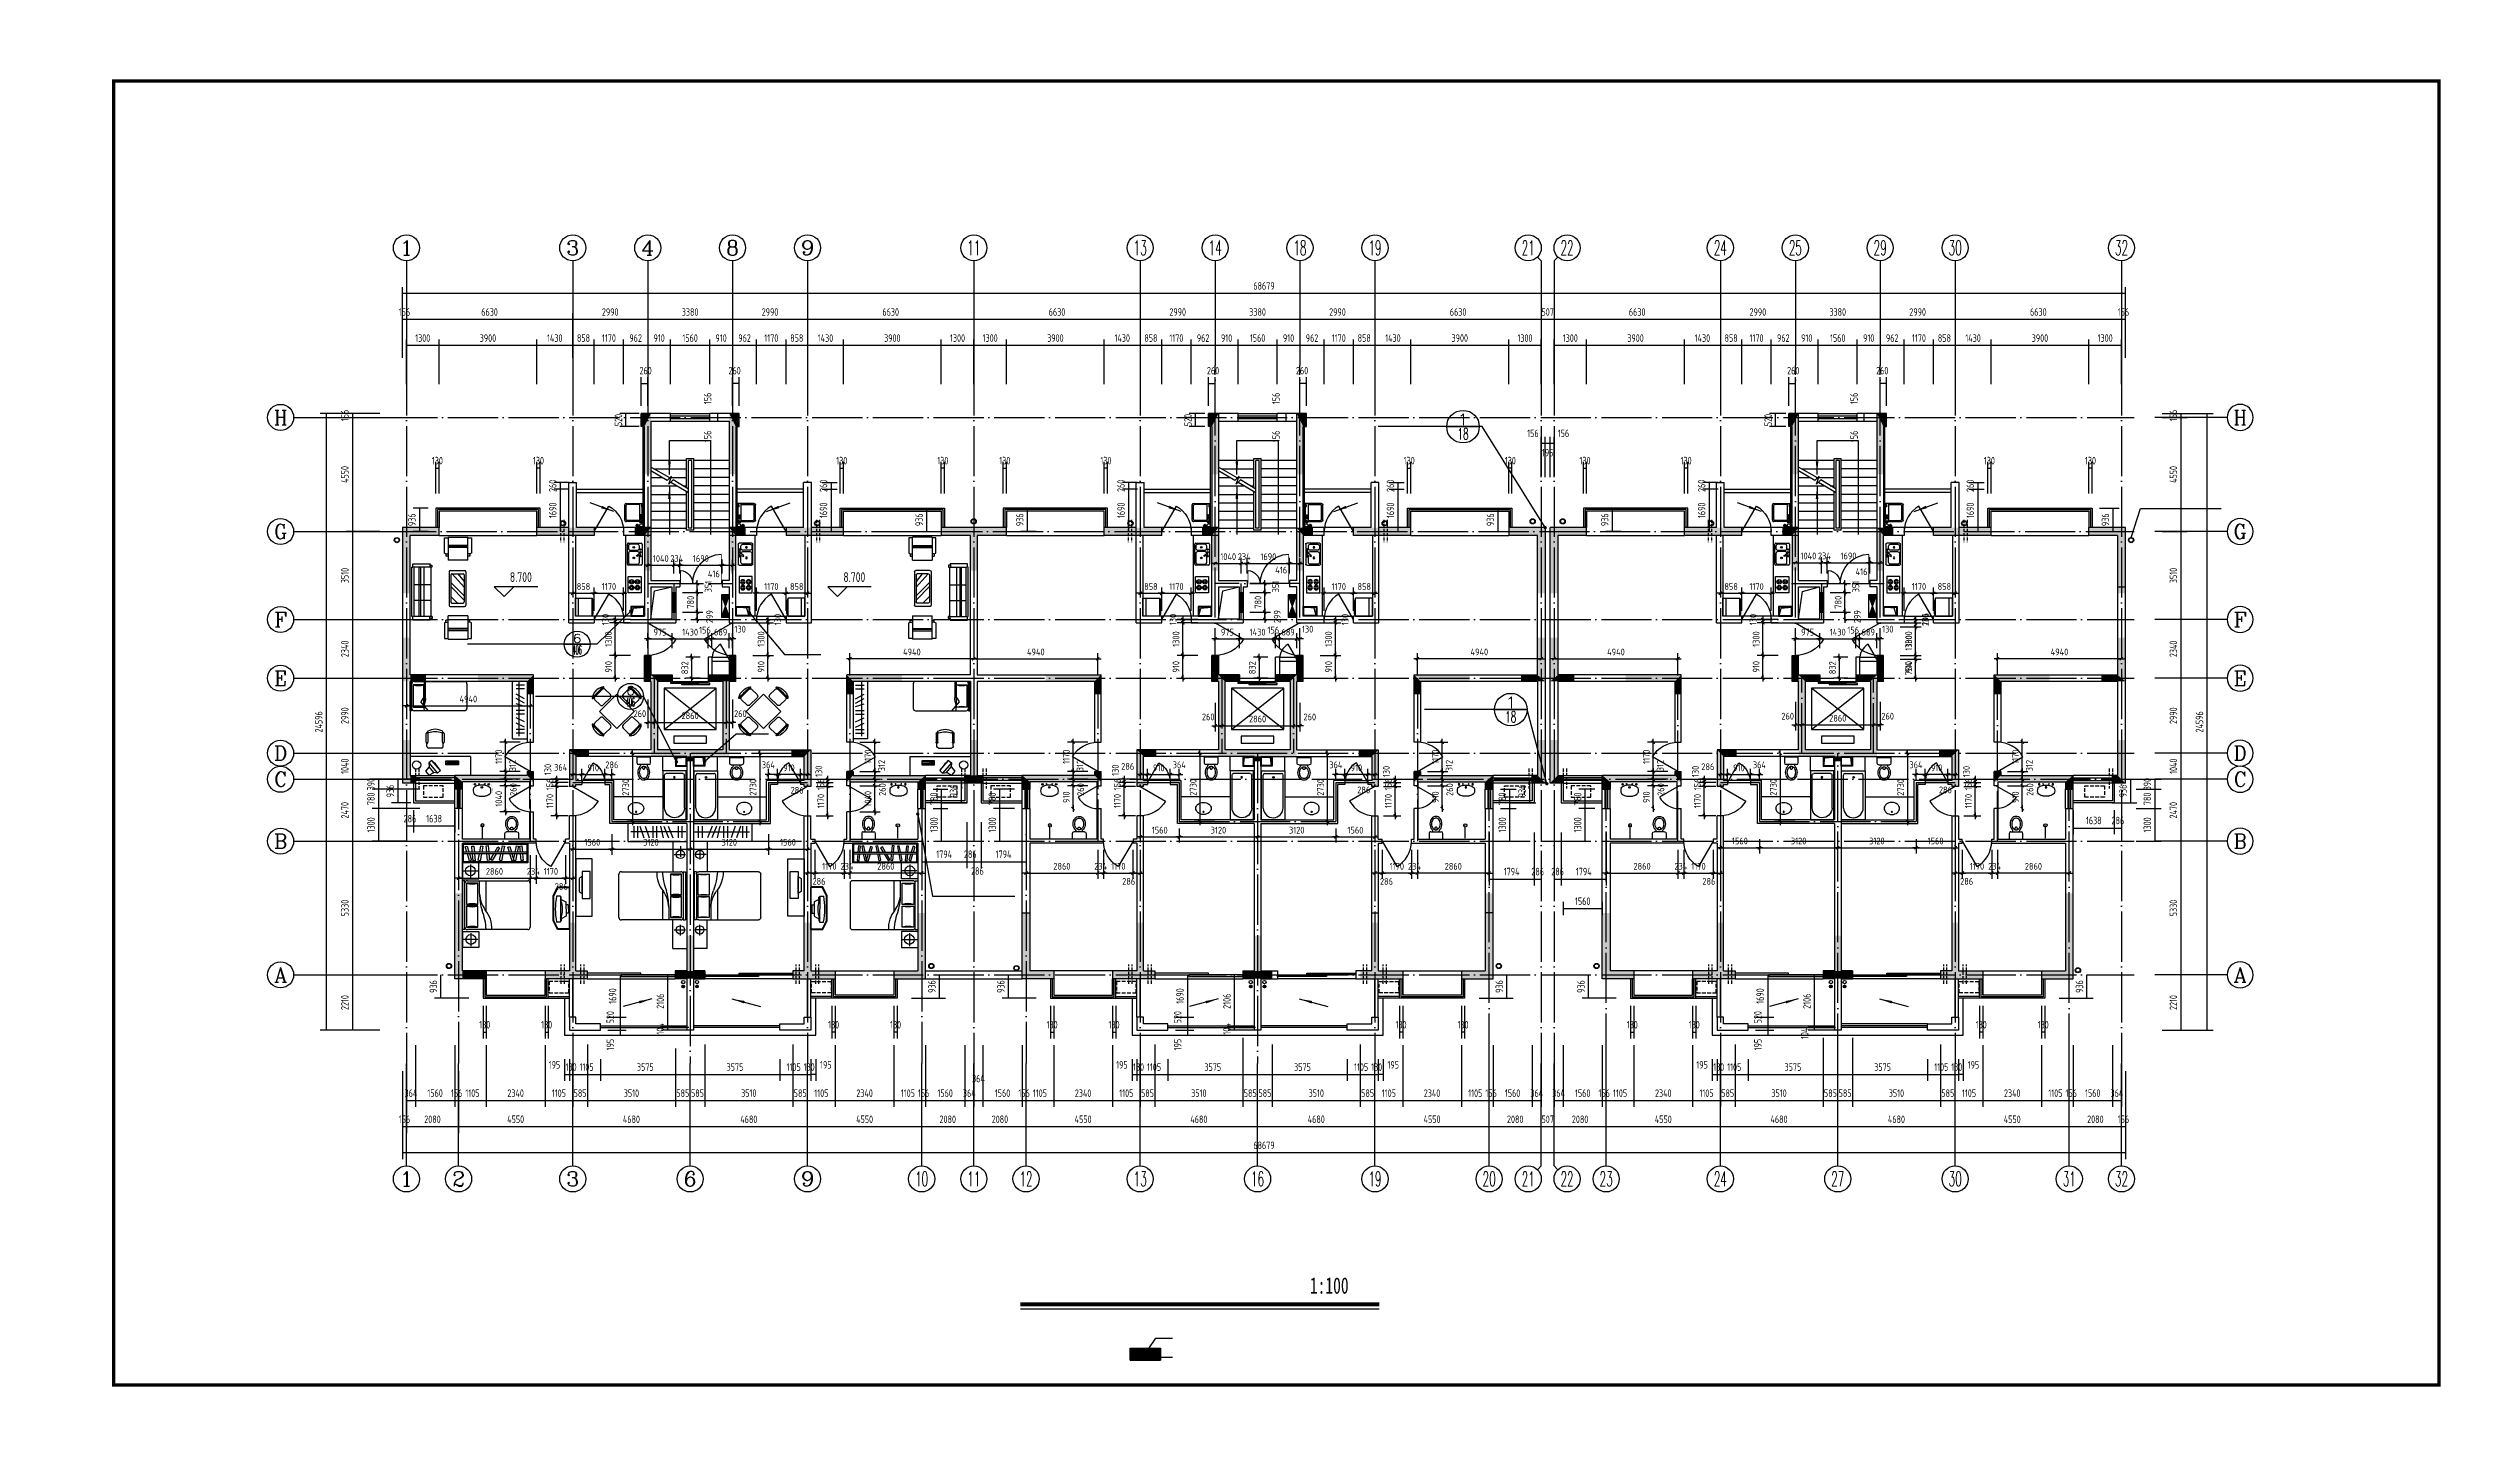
# Model space of a CAD drawing. Extents: x -726032 to 135930, y -151624 to 587044.
# Drawn here: x -495405 to -398815, y 390898 to 445499 of the extents above; entities that cross this region are included whole.
import ezdxf
from ezdxf.enums import TextEntityAlignment as Align

# ---------------------------------------------------------------- set-up
doc = ezdxf.new("R2010")
doc.units = 0
doc.header["$LTSCALE"] = 1000
doc.header["$MEASUREMENT"] = 0
doc.linetypes.add('DASH', pattern=[0.35, 0.25, -0.1])
doc.linetypes.add('DOTE', pattern=[2.42, 2, -0.2, 0.02, -0.2])
doc.layers.get('0').update_dxf_attribs({"linetype": 'CONTINUOUS'})
doc.layers.get('DEFPOINTS').update_dxf_attribs({"color": 1, "linetype": 'CONTINUOUS'})
for name, color, linetype in [('AXIS', 245, 'CONTINUOUS'), ('AXIS_TEXT', 7, 'CONTINUOUS'), ('COLUMN', 170, 'CONTINUOUS'), ('DOTE', 8, 'DOTE'), ('GROUND', 45, 'CONTINUOUS'), ('JIAJU', 252, 'CONTINUOUS'), ('LAYER1', 7, 'CONTINUOUS'), ('LVTRY', 6, 'CONTINUOUS'), ('PUB_DIM', 245, 'CONTINUOUS'), ('PUB_TEXT', 142, 'CONTINUOUS'), ('PUB_TITLE', 1, 'CONTINUOUS'), ('ROOF', 4, 'CONTINUOUS'), ('STAIR', 42, 'CONTINUOUS'), ('TOTHER', 7, 'CONTINUOUS'), ('WALL', 255, 'CONTINUOUS'), ('WINDOW', 155, 'CONTINUOUS'), ('WINDOW_TEXT', 7, 'CONTINUOUS'), ('家具', 252, 'CONTINUOUS'), ('引线', 213, 'CONTINUOUS'), ('看线', 86, 'CONTINUOUS'), ('空调', 245, 'CONTINUOUS'), ('雨水管', 20, 'CONTINUOUS')]:
    doc.layers.add(name, color=color, linetype=linetype)
doc.styles.add('-宋体', font='SimSun.ttf', dxfattribs={"width": 0.8})
doc.styles.add('ATT', font='TXT')
doc.styles.add('COMP', font='COMPLEX', dxfattribs={"bigfont": 'hztxt'})
doc.styles.add('COMPLEX', font='COMPLEX')
doc.styles.add('DIM_FONT', font='isocp.shx', dxfattribs={"width": 0.8})
doc.styles.add('SIMPLEX', font='SIMPLEX.SHX')
doc.dimstyles.new('AXIS', dxfattribs={"dimtxt": 300, "dimasz": 1, "dimexe": 250, "dimexo": 300, "dimgap": 150, "dimtad": 1, "dimdec": 0, "dimzin": 0, "dimdsep": 46, "dimtxsty": 'DIM_FONT', "dimcen": 0.09, "dimse1": 1, "dimse2": 1, "dimclrt": 142, "dimadec": 0, "dimazin": 0, "dimtfac": 1, "dimtdec": 0, "dimtix": 1, "dimtmove": 2, "dimatfit": 3, "dimfxl": 1, "dimtolj": 1, "dimtzin": 0, "dimarcsym": 0})
doc.dimstyles.new('DIMA', dxfattribs={"dimtxt": 300, "dimasz": 1, "dimexe": 250, "dimexo": 300, "dimgap": 150, "dimtad": 1, "dimdec": 0, "dimzin": 0, "dimdsep": 46, "dimtxsty": 'DIM_FONT', "dimcen": 0.09, "dimse1": 1, "dimclrt": 142, "dimadec": 0, "dimazin": 0, "dimtfac": 1, "dimtdec": 0, "dimtix": 1, "dimtmove": 2, "dimatfit": 3, "dimfxl": 1, "dimtolj": 1, "dimtzin": 0, "dimarcsym": 0})
doc.dimstyles.new('DIMB', dxfattribs={"dimtxt": 300, "dimasz": 1, "dimexe": 250, "dimexo": 300, "dimgap": 150, "dimtad": 1, "dimdec": 0, "dimzin": 0, "dimdsep": 46, "dimtxsty": 'DIM_FONT', "dimcen": 0.09, "dimse2": 1, "dimclrt": 142, "dimadec": 0, "dimazin": 0, "dimtfac": 1, "dimtdec": 0, "dimtix": 1, "dimtmove": 2, "dimatfit": 3, "dimfxl": 1, "dimtolj": 1, "dimtzin": 0, "dimarcsym": 0})
doc.dimstyles.new('DIMN', dxfattribs={"dimtxt": 300, "dimasz": 1, "dimexe": 250, "dimexo": 300, "dimgap": 150, "dimtad": 1, "dimdec": 0, "dimzin": 0, "dimdsep": 46, "dimtxsty": 'DIM_FONT', "dimcen": 0.09, "dimclrt": 142, "dimadec": 0, "dimazin": 0, "dimtfac": 1, "dimtdec": 0, "dimtix": 1, "dimtmove": 2, "dimatfit": 3, "dimfxl": 1, "dimtolj": 1, "dimtzin": 0, "dimarcsym": 0})

msp = doc.modelspace()

# ---------------------------------------------------------------- texts
at = {"layer": 'PUB_DIM', "style": 'DIM_FONT', "width": 0.8}
for p in [(-476573.8, 424416.7), (-463280.9, 424416.7)]:
    msp.add_text('8.700', height=390, dxfattribs=at).set_placement(p, align=Align.MIDDLE)
at = {"layer": 'PUB_TEXT', "style": '-宋体', "width": 0.7}
msp.add_text('1:100', height=650, dxfattribs=at).set_placement((-445124.2, 395840.1))
at = {"layer": '家具', "style": 'DIM_FONT', "text_generation_flag": 4, "width": 0.8, "flags": 9}
for tag, p, s, rotation, oblique in [('XSIZE', (-480307.4, 416599.2), '420', 40.585796, -180), ('YSIZE', (-480307.4, 416599.2), '420', 40.585796, -180), ('XSIZE', (-460318.7, 417066.4), '180', 90.000023, -180.000023), ('YSIZE', (-460318.7, 417066.4), '450', 90.000023, -180.000023)]:
    msp.add_attdef(tag, p, s, height=0.65, rotation=rotation, dxfattribs=dict(at, oblique=oblique))
at = {"layer": '家具', "style": 'DIM_FONT', "oblique": -0.000023, "width": 0.8, "flags": 9}
for tag, s in [('XSIZE', '180'), ('YSIZE', '450')]:
    msp.add_attdef(tag, (-479335.1, 417066.4), s, height=0.65, rotation=89.999977, dxfattribs=at)
at = {"layer": '家具', "style": 'DIM_FONT', "width": 0.8, "flags": 9}
for tag in ['XSIZE', 'YSIZE']:
    msp.add_attdef(tag, (-459346.3, 416599.2), '420', height=0.65, rotation=139.414204, dxfattribs=at)

# ---------------------------------------------------------------- blocks, each defined once
blk = doc.blocks.new('_DBLK')
blk.add_line((-0.5, 0), (0, -0.866))
blk.add_arc((-0.5, 0), 1, 300, 0)
at = {"layer": 'WINDOW_TEXT', "style": 'SIMPLEX', "flags": 9}
blk.add_attdef('A', text='', height=1, dxfattribs=at).set_placement((0, 1.5), align=Align.MIDDLE)
blk = doc.blocks.new('*D493')
at = {"layer": 'DEFPOINTS', "color": 0, "transparency": 16777216}
for p in [(-421428, 433647), (-421428, 431816), (-420258, 431816)]:
    blk.add_point(p, dxfattribs=at)
at = {"layer": 'PUB_DIM', "color": 0, "lineweight": -2, "transparency": 16777216}
for p, q in [((-421428, 432116), (-421428, 433897)), ((-420258, 432116), (-420258, 433897)), ((-420259, 433647), (-421427, 433647))]:
    blk.add_line(p, q, dxfattribs=at)
at = {"layer": 'PUB_DIM', "color": 0, "transparency": 16777216}
for points in [[(-421427, 433648), (-421427, 433647), (-421428, 433647)], [(-420259, 433648), (-420259, 433647), (-420258, 433647)]]:
    blk.add_solid(points, dxfattribs=at)
at = {"layer": 'PUB_DIM', "color": 142, "transparency": 16777216, "insert": (-420843, 433947), "char_height": 300, "attachment_point": 5, "style": 'DIM_FONT'}
blk.add_mtext('\\A1;1170', dxfattribs=at)
blk = doc.blocks.new('_DIMX')
blk.add_line((-150, 0), (150, 0))
at = {"const_width": 50}
blk.add_lwpolyline([(-70, -70), (70, 70)], dxfattribs=at)
blk = doc.blocks.new('*D1723')
at = {"layer": 'DEFPOINTS', "color": 0, "transparency": 16777216}
for p in [(-421856, 422724), (-421856, 422438), (-420980, 422724)]:
    blk.add_point(p, dxfattribs=at)
at = {"layer": 'PUB_DIM', "color": 0, "lineweight": -2, "transparency": 16777216}
for p, q in [((-421586, 422724), (-420755, 422724)), ((-420980, 422439), (-420980, 422723))]:
    blk.add_line(p, q, dxfattribs=at)
at = {"layer": 'PUB_DIM', "color": 0, "lineweight": -2, "transparency": 16777216, "xscale": 0.9, "yscale": 0.9, "zscale": 0.9}
for p, rotation in [((-420980, 422724), 90), ((-420980, 422438), 270)]:
    blk.add_blockref('_DIMX', p, dxfattribs=dict(at, rotation=rotation))
at = {"layer": 'PUB_DIM', "color": 142, "transparency": 16777216, "insert": (-420590, 422724), "char_height": 270, "attachment_point": 5, "rotation": 90, "style": 'DIM_FONT'}
blk.add_mtext('\\A1;286', dxfattribs=at)
blk = doc.blocks.new('*D1724')
at = {"layer": 'DEFPOINTS', "color": 0, "transparency": 16777216}
for p in [(-421856, 422724), (-421856, 422594), (-420980, 422724)]:
    blk.add_point(p, dxfattribs=at)
at = {"layer": 'PUB_DIM', "color": 0, "lineweight": -2, "transparency": 16777216}
for p, q in [((-421586, 422724), (-420755, 422724)), ((-420980, 422725), (-420980, 422726)), ((-420980, 422594), (-420980, 422724)), ((-420980, 422593), (-420980, 422592))]:
    blk.add_line(p, q, dxfattribs=at)
at = {"layer": 'PUB_DIM', "color": 0, "lineweight": -2, "transparency": 16777216, "xscale": 0.9, "yscale": 0.9, "zscale": 0.9}
for p, rotation in [((-420980, 422724), 270), ((-420980, 422594), 90)]:
    blk.add_blockref('_DIMX', p, dxfattribs=dict(at, rotation=rotation))
at = {"layer": 'PUB_DIM', "color": 142, "transparency": 16777216, "insert": (-420590, 422724), "char_height": 270, "attachment_point": 5, "rotation": 90, "style": 'DIM_FONT'}
blk.add_mtext('\\A1;130', dxfattribs=at)
blk = doc.blocks.new('*D494')
at = {"layer": 'DEFPOINTS', "color": 0, "transparency": 16777216}
for p in [(-419400, 414494), (-420960, 414234), (-419400, 413623)]:
    blk.add_point(p, dxfattribs=at)
at = {"layer": 'PUB_DIM', "color": 0, "lineweight": -2, "transparency": 16777216}
for p, q in [((-420960, 413964), (-420960, 413398)), ((-420959, 413623), (-419401, 413623)), ((-419400, 414224), (-419400, 413398))]:
    blk.add_line(p, q, dxfattribs=at)
at = {"layer": 'PUB_DIM', "color": 0, "lineweight": -2, "transparency": 16777216, "xscale": 0.9, "yscale": 0.9, "zscale": 0.9, "rotation": 180}
blk.add_blockref('_DIMX', (-420960, 413623), dxfattribs=at)
at = {"layer": 'PUB_DIM', "color": 0, "lineweight": -2, "transparency": 16777216, "xscale": 0.9, "yscale": 0.9, "zscale": 0.9}
blk.add_blockref('_DIMX', (-419400, 413623), dxfattribs=at)
at = {"layer": 'PUB_DIM', "color": 142, "transparency": 16777216, "insert": (-420180, 413893), "char_height": 270, "attachment_point": 5, "style": 'DIM_FONT'}
blk.add_mtext('\\A1;1560', dxfattribs=at)
blk = doc.blocks.new('*D1725')
at = {"layer": 'DEFPOINTS', "color": 0, "transparency": 16777216}
for p in [(-420596, 416539), (-420596, 416028), (-419686, 416028)]:
    blk.add_point(p, dxfattribs=at)
at = {"layer": 'PUB_DIM', "color": 0, "lineweight": -2, "transparency": 16777216}
for p, q in [((-420596, 416298), (-420596, 416764)), ((-419687, 416539), (-420595, 416539))]:
    blk.add_line(p, q, dxfattribs=at)
at = {"layer": 'PUB_DIM', "color": 0, "lineweight": -2, "transparency": 16777216, "xscale": 0.9, "yscale": 0.9, "zscale": 0.9, "rotation": 180}
blk.add_blockref('_DIMX', (-420596, 416539), dxfattribs=at)
at = {"layer": 'PUB_DIM', "color": 0, "lineweight": -2, "transparency": 16777216, "xscale": 0.9, "yscale": 0.9, "zscale": 0.9}
blk.add_blockref('_DIMX', (-419686, 416539), dxfattribs=at)
at = {"layer": 'PUB_DIM', "color": 142, "transparency": 16777216, "insert": (-420141, 416809), "char_height": 270, "attachment_point": 5, "style": 'DIM_FONT'}
blk.add_mtext('\\A1;910', dxfattribs=at)
blk = doc.blocks.new('*D1726')
at = {"layer": 'DEFPOINTS', "color": 0, "transparency": 16777216}
for p in [(-420960, 416539), (-420960, 416028), (-420596, 416028)]:
    blk.add_point(p, dxfattribs=at)
at = {"layer": 'PUB_DIM', "color": 0, "lineweight": -2, "transparency": 16777216}
for p, q in [((-420960, 416298), (-420960, 416764)), ((-420597, 416539), (-420959, 416539))]:
    blk.add_line(p, q, dxfattribs=at)
at = {"layer": 'PUB_DIM', "color": 0, "lineweight": -2, "transparency": 16777216, "xscale": 0.9, "yscale": 0.9, "zscale": 0.9, "rotation": 180}
blk.add_blockref('_DIMX', (-420960, 416539), dxfattribs=at)
at = {"layer": 'PUB_DIM', "color": 0, "lineweight": -2, "transparency": 16777216, "xscale": 0.9, "yscale": 0.9, "zscale": 0.9}
blk.add_blockref('_DIMX', (-420596, 416539), dxfattribs=at)
at = {"layer": 'PUB_DIM', "color": 142, "transparency": 16777216, "insert": (-420960, 416929), "char_height": 270, "attachment_point": 5, "style": 'DIM_FONT'}
blk.add_mtext('\\A1;364', dxfattribs=at)
blk = doc.blocks.new('*D1727')
at = {"layer": 'DEFPOINTS', "color": 0, "transparency": 16777216}
for p in [(-421428, 423770), (-421428, 422800), (-420258, 422800)]:
    blk.add_point(p, dxfattribs=at)
at = {"layer": 'PUB_DIM', "color": 0, "lineweight": -2, "transparency": 16777216}
for p, q in [((-421428, 423070), (-421428, 423995)), ((-420259, 423770), (-421427, 423770))]:
    blk.add_line(p, q, dxfattribs=at)
at = {"layer": 'PUB_DIM', "color": 0, "lineweight": -2, "transparency": 16777216, "xscale": 0.9, "yscale": 0.9, "zscale": 0.9, "rotation": 180}
blk.add_blockref('_DIMX', (-421428, 423770), dxfattribs=at)
at = {"layer": 'PUB_DIM', "color": 0, "lineweight": -2, "transparency": 16777216, "xscale": 0.9, "yscale": 0.9, "zscale": 0.9}
blk.add_blockref('_DIMX', (-420258, 423770), dxfattribs=at)
at = {"layer": 'PUB_DIM', "color": 142, "transparency": 16777216, "insert": (-420843, 424040), "char_height": 270, "attachment_point": 5, "style": 'DIM_FONT'}
blk.add_mtext('\\A1;1170', dxfattribs=at)
blk = doc.blocks.new('*D3561')
at = {"layer": 'DEFPOINTS', "color": 0, "transparency": 16777216}
for p in [(-420505, 405494), (-419400, 405494), (-419400, 404575)]:
    blk.add_point(p, dxfattribs=at)
at = {"layer": 'PUB_DIM', "color": 0, "lineweight": -2, "transparency": 16777216}
for p, q in [((-420505, 405194), (-420505, 404325)), ((-420504, 404575), (-419401, 404575))]:
    blk.add_line(p, q, dxfattribs=at)
at = {"layer": 'PUB_DIM', "color": 0, "transparency": 16777216}
for points in [[(-420504, 404575), (-420504, 404574), (-420505, 404575)], [(-419401, 404575), (-419401, 404574), (-419400, 404575)]]:
    blk.add_solid(points, dxfattribs=at)
at = {"layer": 'PUB_DIM', "color": 142, "transparency": 16777216, "insert": (-419952, 404875), "char_height": 300, "attachment_point": 5, "style": 'DIM_FONT'}
blk.add_mtext('\\A1;1105', dxfattribs=at)
blk = doc.blocks.new('*D1734')
at = {"layer": 'DEFPOINTS', "color": 0, "transparency": 16777216}
for p in [(-424080, 405494), (-420505, 405494), (-420505, 404575)]:
    blk.add_point(p, dxfattribs=at)
at = {"layer": 'PUB_DIM', "color": 0, "lineweight": -2, "transparency": 16777216}
for p, q in [((-420505, 405194), (-420505, 404325)), ((-424079, 404575), (-420506, 404575))]:
    blk.add_line(p, q, dxfattribs=at)
at = {"layer": 'PUB_DIM', "color": 0, "transparency": 16777216}
for points in [[(-424079, 404575), (-424079, 404574), (-424080, 404575)], [(-420506, 404575), (-420506, 404574), (-420505, 404575)]]:
    blk.add_solid(points, dxfattribs=at)
at = {"layer": 'PUB_DIM', "color": 142, "transparency": 16777216, "insert": (-422292, 404875), "char_height": 300, "attachment_point": 5, "style": 'DIM_FONT'}
blk.add_mtext('\\A1;3575', dxfattribs=at)
blk = doc.blocks.new('*D498')
at = {"layer": 'DEFPOINTS', "color": 0, "transparency": 16777216}
for p in [(-423495, 406338), (-419985, 406078), (-423495, 403535)]:
    blk.add_point(p, dxfattribs=at)
at = {"layer": 'PUB_DIM', "color": 0, "lineweight": -2, "transparency": 16777216}
for p, q in [((-423495, 406038), (-423495, 403285)), ((-419985, 405778), (-419985, 403285)), ((-419986, 403535), (-423494, 403535))]:
    blk.add_line(p, q, dxfattribs=at)
at = {"layer": 'PUB_DIM', "color": 0, "transparency": 16777216}
for points in [[(-423494, 403535), (-423494, 403534), (-423495, 403535)], [(-419986, 403535), (-419986, 403534), (-419985, 403535)]]:
    blk.add_solid(points, dxfattribs=at)
at = {"layer": 'PUB_DIM', "color": 142, "transparency": 16777216, "insert": (-421740, 403835), "char_height": 300, "attachment_point": 5, "style": 'DIM_FONT'}
blk.add_mtext('\\A1;3510', dxfattribs=at)
blk = doc.blocks.new('*D3170')
at = {"layer": 'AXIS', "color": 0, "lineweight": -2, "transparency": 16777216}
blk.add_line((-419401, 402495), (-424079, 402495), dxfattribs=at)
at = {"layer": 'AXIS', "color": 0, "transparency": 16777216}
for points in [[(-424079, 402495), (-424079, 402494), (-424080, 402495)], [(-419401, 402495), (-419401, 402494), (-419400, 402495)]]:
    blk.add_solid(points, dxfattribs=at)
at = {"layer": 'DEFPOINTS', "color": 0, "transparency": 16777216}
for p in [(-424080, 405012), (-419400, 405012), (-424080, 402495)]:
    blk.add_point(p, dxfattribs=at)
at = {"layer": 'AXIS', "color": 142, "transparency": 16777216, "insert": (-421740, 402795), "char_height": 300, "attachment_point": 5, "style": 'DIM_FONT'}
blk.add_mtext('\\A1;4680', dxfattribs=at)
blk = doc.blocks.new('*D3171')
at = {"layer": 'AXIS', "color": 0, "lineweight": -2, "transparency": 16777216}
blk.add_line((-419401, 434687), (-422389, 434687), dxfattribs=at)
at = {"layer": 'AXIS', "color": 0, "transparency": 16777216}
for points in [[(-422389, 434688), (-422389, 434687), (-422390, 434687)], [(-419401, 434688), (-419401, 434687), (-419400, 434687)]]:
    blk.add_solid(points, dxfattribs=at)
at = {"layer": 'DEFPOINTS', "color": 0, "transparency": 16777216}
for p in [(-422390, 434687), (-422390, 432856), (-419400, 432856)]:
    blk.add_point(p, dxfattribs=at)
at = {"layer": 'AXIS', "color": 142, "transparency": 16777216, "insert": (-420895, 434987), "char_height": 300, "attachment_point": 5, "style": 'DIM_FONT'}
blk.add_mtext('\\A1;2990', dxfattribs=at)
blk = doc.blocks.new('*D508')
at = {"layer": 'AXIS', "color": 0, "lineweight": -2, "transparency": 16777216}
for p, q in [((-481293, 433156), (-481293, 435977)), ((-412615, 435727), (-481292, 435727)), ((-412614, 433156), (-412614, 435977))]:
    blk.add_line(p, q, dxfattribs=at)
at = {"layer": 'AXIS', "color": 0, "transparency": 16777216}
for points in [[(-481292, 435728), (-481292, 435727), (-481293, 435727)], [(-412615, 435728), (-412615, 435727), (-412614, 435727)]]:
    blk.add_solid(points, dxfattribs=at)
at = {"layer": 'DEFPOINTS', "color": 0, "transparency": 16777216}
for p in [(-481293, 435727), (-481293, 432856), (-412614, 432856)]:
    blk.add_point(p, dxfattribs=at)
at = {"layer": 'AXIS', "color": 142, "transparency": 16777216, "insert": (-446953, 436027), "char_height": 300, "attachment_point": 5, "style": 'DIM_FONT'}
blk.add_mtext('\\A1;68679', dxfattribs=at)
blk = doc.blocks.new('*D509')
at = {"layer": 'AXIS', "color": 0, "lineweight": -2, "transparency": 16777216}
for p, q in [((-481293, 404712), (-481293, 401205)), ((-412614, 404712), (-412614, 401205)), ((-412615, 401455), (-481292, 401455))]:
    blk.add_line(p, q, dxfattribs=at)
at = {"layer": 'AXIS', "color": 0, "transparency": 16777216}
for points in [[(-481292, 401455), (-481292, 401454), (-481293, 401455)], [(-412615, 401455), (-412615, 401454), (-412614, 401455)]]:
    blk.add_solid(points, dxfattribs=at)
at = {"layer": 'DEFPOINTS', "color": 0, "transparency": 16777216}
for p in [(-481293, 405012), (-412614, 405012), (-481293, 401455)]:
    blk.add_point(p, dxfattribs=at)
at = {"layer": 'AXIS', "color": 142, "transparency": 16777216, "insert": (-446953, 401755), "char_height": 300, "attachment_point": 5, "style": 'DIM_FONT'}
blk.add_mtext('\\A1;68679', dxfattribs=at)
blk = doc.blocks.new('_WBLK')
for p, q in [((-0.5, 0.5), (0.5, 0.5)), ((0.5, 0.167), (-0.5, 0.167)), ((0.5, -0.167), (-0.5, -0.167)), ((-0.5, -0.5), (0.5, -0.5))]:
    blk.add_line(p, q)
at = {"layer": 'WINDOW_TEXT', "style": 'SIMPLEX', "flags": 9}
blk.add_attdef('A', text='', height=1, dxfattribs=at).set_placement((0, 1.5), align=Align.MIDDLE)
blk = doc.blocks.new('*D514')
at = {"layer": 'DEFPOINTS', "color": 0, "transparency": 16777216}
for p in [(-426555, 430940), (-425844, 430940), (-425844, 430420)]:
    blk.add_point(p, dxfattribs=at)
at = {"layer": 'PUB_DIM', "color": 0, "lineweight": -2, "transparency": 16777216}
for p, q in [((-426144, 430940), (-426805, 430940)), ((-426555, 430941), (-426555, 430942)), ((-426555, 430420), (-426555, 430940)), ((-426144, 430420), (-426805, 430420)), ((-426555, 430419), (-426555, 430418))]:
    blk.add_line(p, q, dxfattribs=at)
at = {"layer": 'PUB_DIM', "color": 0, "transparency": 16777216}
for points in [[(-426555, 430941), (-426554, 430941), (-426555, 430940)], [(-426555, 430419), (-426554, 430419), (-426555, 430420)]]:
    blk.add_solid(points, dxfattribs=at)
at = {"layer": 'PUB_DIM', "color": 142, "transparency": 16777216, "insert": (-426855, 430680), "char_height": 300, "attachment_point": 5, "rotation": 90, "style": 'DIM_FONT'}
blk.add_mtext('\\A1;520', dxfattribs=at)
blk = doc.blocks.new('_INDEX')
blk.add_line((-0.5, 0), (0.5, 0))
blk.add_circle((0, 0), 0.5)
at = {"style": 'COMP'}
for tag, width, p, p2 in [('1', 2.333333, (-0.17, 0.05), (0.17, 0.05)), ('-', 1.166667, (-0.17, -0.39), (0.17, -0.39))]:
    blk.add_attdef(tag, text='', height=0.34, dxfattribs=dict(at, width=width)).set_placement(p, p2, align=Align.FIT)
blk = doc.blocks.new('*D515')
at = {"layer": 'DEFPOINTS', "color": 0, "transparency": 16777216}
for p in [(-449682, 430940), (-449003, 430940), (-449003, 430420)]:
    blk.add_point(p, dxfattribs=at)
at = {"layer": 'PUB_DIM', "color": 0, "lineweight": -2, "transparency": 16777216}
for p, q in [((-449303, 430940), (-449932, 430940)), ((-449682, 430941), (-449682, 430942)), ((-449682, 430420), (-449682, 430940)), ((-449303, 430420), (-449932, 430420)), ((-449682, 430419), (-449682, 430418))]:
    blk.add_line(p, q, dxfattribs=at)
at = {"layer": 'PUB_DIM', "color": 0, "transparency": 16777216}
for points in [[(-449682, 430941), (-449682, 430941), (-449682, 430940)], [(-449682, 430419), (-449682, 430419), (-449682, 430420)]]:
    blk.add_solid(points, dxfattribs=at)
at = {"layer": 'PUB_DIM', "color": 142, "transparency": 16777216, "insert": (-449982, 430680), "char_height": 300, "attachment_point": 5, "rotation": 90, "style": 'DIM_FONT'}
blk.add_mtext('\\A1;520', dxfattribs=at)
blk = doc.blocks.new('*D3175')
at = {"layer": 'DEFPOINTS', "color": 0, "transparency": 16777216}
for p in [(-446085, 430628), (-444785, 430784), (-444785, 430628)]:
    blk.add_point(p, dxfattribs=at)
at = {"layer": 'PUB_DIM', "color": 0, "lineweight": -2, "transparency": 16777216}
for p, q in [((-446085, 430785), (-446085, 430786)), ((-446085, 430784), (-446085, 430628)), ((-446085, 430627), (-446085, 430626))]:
    blk.add_line(p, q, dxfattribs=at)
at = {"layer": 'PUB_DIM', "color": 0, "transparency": 16777216}
for points in [[(-446085, 430785), (-446085, 430785), (-446085, 430784)], [(-446085, 430627), (-446085, 430627), (-446085, 430628)]]:
    blk.add_solid(points, dxfattribs=at)
at = {"layer": 'PUB_DIM', "color": 142, "transparency": 16777216, "insert": (-446475, 430027), "char_height": 300, "attachment_point": 5, "rotation": 90, "style": 'DIM_FONT'}
blk.add_mtext('\\A1;156', dxfattribs=at)
blk = doc.blocks.new('*D3176')
at = {"layer": 'DEFPOINTS', "color": 0, "transparency": 16777216}
for p in [(-444785, 430940), (-446085, 430784), (-444785, 430784)]:
    blk.add_point(p, dxfattribs=at)
at = {"layer": 'PUB_DIM', "color": 0, "lineweight": -2, "transparency": 16777216}
for p, q in [((-446085, 430941), (-446085, 430942)), ((-446085, 430940), (-446085, 430784)), ((-446085, 430783), (-446085, 430782))]:
    blk.add_line(p, q, dxfattribs=at)
at = {"layer": 'PUB_DIM', "color": 0, "transparency": 16777216}
for points in [[(-446085, 430941), (-446085, 430941), (-446085, 430940)], [(-446085, 430783), (-446085, 430783), (-446085, 430784)]]:
    blk.add_solid(points, dxfattribs=at)
at = {"layer": 'PUB_DIM', "color": 142, "transparency": 16777216, "insert": (-446475, 431541), "char_height": 300, "attachment_point": 5, "rotation": 90, "style": 'DIM_FONT'}
blk.add_mtext('\\A1;156', dxfattribs=at)
blk = doc.blocks.new('*D3177')
at = {"layer": 'DEFPOINTS', "color": 0, "transparency": 16777216}
for p in [(-423038, 430628), (-421738, 430784), (-421738, 430628)]:
    blk.add_point(p, dxfattribs=at)
at = {"layer": 'PUB_DIM', "color": 0, "lineweight": -2, "transparency": 16777216}
for p, q in [((-423038, 430785), (-423038, 430786)), ((-423038, 430784), (-423038, 430628)), ((-423038, 430627), (-423038, 430626))]:
    blk.add_line(p, q, dxfattribs=at)
at = {"layer": 'PUB_DIM', "color": 0, "transparency": 16777216}
for points in [[(-423038, 430785), (-423038, 430785), (-423038, 430784)], [(-423038, 430627), (-423038, 430627), (-423038, 430628)]]:
    blk.add_solid(points, dxfattribs=at)
at = {"layer": 'PUB_DIM', "color": 142, "transparency": 16777216, "insert": (-423428, 430027), "char_height": 300, "attachment_point": 5, "rotation": 90, "style": 'DIM_FONT'}
blk.add_mtext('\\A1;156', dxfattribs=at)
blk = doc.blocks.new('*D3178')
at = {"layer": 'DEFPOINTS', "color": 0, "transparency": 16777216}
for p in [(-421738, 430940), (-423038, 430784), (-421738, 430784)]:
    blk.add_point(p, dxfattribs=at)
at = {"layer": 'PUB_DIM', "color": 0, "lineweight": -2, "transparency": 16777216}
for p, q in [((-423038, 430941), (-423038, 430942)), ((-423038, 430940), (-423038, 430784)), ((-423038, 430783), (-423038, 430782))]:
    blk.add_line(p, q, dxfattribs=at)
at = {"layer": 'PUB_DIM', "color": 0, "transparency": 16777216}
for points in [[(-423038, 430941), (-423038, 430941), (-423038, 430940)], [(-423038, 430783), (-423038, 430783), (-423038, 430784)]]:
    blk.add_solid(points, dxfattribs=at)
at = {"layer": 'PUB_DIM', "color": 142, "transparency": 16777216, "insert": (-423428, 431541), "char_height": 300, "attachment_point": 5, "rotation": 90, "style": 'DIM_FONT'}
blk.add_mtext('\\A1;156', dxfattribs=at)
blk = doc.blocks.new('*D3179')
at = {"layer": 'DEFPOINTS', "color": 0, "transparency": 16777216}
for p in [(-468739, 430628), (-467439, 430784), (-467439, 430628)]:
    blk.add_point(p, dxfattribs=at)
at = {"layer": 'PUB_DIM', "color": 0, "lineweight": -2, "transparency": 16777216}
for p, q in [((-468739, 430785), (-468739, 430786)), ((-468739, 430784), (-468739, 430628)), ((-468739, 430627), (-468739, 430626))]:
    blk.add_line(p, q, dxfattribs=at)
at = {"layer": 'PUB_DIM', "color": 0, "transparency": 16777216}
for points in [[(-468739, 430785), (-468739, 430785), (-468739, 430784)], [(-468739, 430627), (-468739, 430627), (-468739, 430628)]]:
    blk.add_solid(points, dxfattribs=at)
at = {"layer": 'PUB_DIM', "color": 142, "transparency": 16777216, "insert": (-469129, 430027), "char_height": 300, "attachment_point": 5, "rotation": 90, "style": 'DIM_FONT'}
blk.add_mtext('\\A1;156', dxfattribs=at)
blk = doc.blocks.new('*D3180')
at = {"layer": 'DEFPOINTS', "color": 0, "transparency": 16777216}
for p in [(-467439, 430940), (-468739, 430784), (-467439, 430784)]:
    blk.add_point(p, dxfattribs=at)
at = {"layer": 'PUB_DIM', "color": 0, "lineweight": -2, "transparency": 16777216}
for p, q in [((-468739, 430941), (-468739, 430942)), ((-468739, 430940), (-468739, 430784)), ((-468739, 430783), (-468739, 430782))]:
    blk.add_line(p, q, dxfattribs=at)
at = {"layer": 'PUB_DIM', "color": 0, "transparency": 16777216}
for points in [[(-468739, 430941), (-468739, 430941), (-468739, 430940)], [(-468739, 430783), (-468739, 430783), (-468739, 430784)]]:
    blk.add_solid(points, dxfattribs=at)
at = {"layer": 'PUB_DIM', "color": 142, "transparency": 16777216, "insert": (-469129, 431541), "char_height": 300, "attachment_point": 5, "rotation": 90, "style": 'DIM_FONT'}
blk.add_mtext('\\A1;156', dxfattribs=at)
blk = doc.blocks.new('*D516')
at = {"layer": 'DEFPOINTS', "color": 0, "transparency": 16777216}
for p in [(-472385, 430940), (-471565, 430940), (-471565, 430420)]:
    blk.add_point(p, dxfattribs=at)
at = {"layer": 'PUB_DIM', "color": 0, "lineweight": -2, "transparency": 16777216}
for p, q in [((-471865, 430940), (-472635, 430940)), ((-472385, 430941), (-472385, 430942)), ((-472385, 430420), (-472385, 430940)), ((-471865, 430420), (-472635, 430420)), ((-472385, 430419), (-472385, 430418))]:
    blk.add_line(p, q, dxfattribs=at)
at = {"layer": 'PUB_DIM', "color": 0, "transparency": 16777216}
for points in [[(-472385, 430941), (-472385, 430941), (-472385, 430940)], [(-472385, 430419), (-472385, 430419), (-472385, 430420)]]:
    blk.add_solid(points, dxfattribs=at)
at = {"layer": 'PUB_DIM', "color": 142, "transparency": 16777216, "insert": (-472685, 430680), "char_height": 300, "attachment_point": 5, "rotation": 90, "style": 'DIM_FONT'}
blk.add_mtext('\\A1;520', dxfattribs=at)
blk = doc.blocks.new('_AXISO')
blk.add_circle((0, 0), 0.5)
at = {"layer": 'AXIS_TEXT', "style": 'COMPLEX', "width": 1.041667}
blk.add_attdef('A', text='', height=0.56, dxfattribs=at).set_placement((-0.25, -0.28), (0.25, -0.28), align=Align.FIT)
blk = doc.blocks.new('*D517')
at = {"layer": 'AXIS', "color": 0, "lineweight": -2, "transparency": 16777216}
for p, q in [((-482202, 430940), (-484581, 430940)), ((-484331, 430939), (-484331, 406345)), ((-482202, 406344), (-484581, 406344))]:
    blk.add_line(p, q, dxfattribs=at)
at = {"layer": 'AXIS', "color": 0, "transparency": 16777216}
for points in [[(-484331, 430939), (-484331, 430939), (-484331, 430940)], [(-484331, 406345), (-484331, 406345), (-484331, 406344)]]:
    blk.add_solid(points, dxfattribs=at)
at = {"layer": 'DEFPOINTS', "color": 0, "transparency": 16777216}
for p in [(-481902, 430940), (-484331, 406344), (-481902, 406344)]:
    blk.add_point(p, dxfattribs=at)
at = {"layer": 'AXIS', "color": 142, "transparency": 16777216, "insert": (-484631, 418642), "char_height": 300, "attachment_point": 5, "rotation": 90, "style": 'DIM_FONT'}
blk.add_mtext('\\A1;24596', dxfattribs=at)
blk = doc.blocks.new('*D1742')
at = {"layer": 'AXIS', "color": 0, "lineweight": -2, "transparency": 16777216}
for p, q in [((-483291, 430783), (-483291, 426235)), ((-482202, 426234), (-483541, 426234))]:
    blk.add_line(p, q, dxfattribs=at)
at = {"layer": 'AXIS', "color": 0, "transparency": 16777216}
for points in [[(-483291, 430783), (-483291, 430783), (-483291, 430784)], [(-483291, 426235), (-483291, 426235), (-483291, 426234)]]:
    blk.add_solid(points, dxfattribs=at)
at = {"layer": 'DEFPOINTS', "color": 0, "transparency": 16777216}
for p in [(-481902, 430784), (-483291, 426234), (-481902, 426234)]:
    blk.add_point(p, dxfattribs=at)
at = {"layer": 'AXIS', "color": 142, "transparency": 16777216, "insert": (-483591, 428509), "char_height": 300, "attachment_point": 5, "rotation": 90, "style": 'DIM_FONT'}
blk.add_mtext('\\A1;4550', dxfattribs=at)
blk = doc.blocks.new('*D3181')
at = {"layer": 'AXIS', "color": 0, "lineweight": -2, "transparency": 16777216}
for p, q in [((-483291, 430941), (-483291, 430942)), ((-483291, 430940), (-483291, 430784)), ((-483291, 430783), (-483291, 430782))]:
    blk.add_line(p, q, dxfattribs=at)
at = {"layer": 'AXIS', "color": 0, "transparency": 16777216}
for points in [[(-483291, 430941), (-483291, 430941), (-483291, 430940)], [(-483291, 430783), (-483291, 430783), (-483291, 430784)]]:
    blk.add_solid(points, dxfattribs=at)
at = {"layer": 'DEFPOINTS', "color": 0, "transparency": 16777216}
for p in [(-481902, 430940), (-483291, 430784), (-481902, 430784)]:
    blk.add_point(p, dxfattribs=at)
at = {"layer": 'AXIS', "color": 142, "transparency": 16777216, "insert": (-483591, 430862), "char_height": 300, "attachment_point": 5, "rotation": 90, "style": 'DIM_FONT'}
blk.add_mtext('\\A1;156', dxfattribs=at)
blk = doc.blocks.new('_LV29')
for p, q in [((-360, 0), (360, 0)), ((-360, -1500), (-360, 0)), ((360, 0), (360, -1500)), ((-304, -1149), (-304, -130)), ((-254, -80), (254, -80)), ((304, -1149), (304, -130)), ((360, -1500), (-360, -1500))]:
    blk.add_line(p, q)
blk.add_circle((6, -200), 25)
for centre, radius, start, end in [((-254, -130), 50, 90, 179.99558), ((254, -130), 50, 0.00442, 90), ((-1, -1136), 304, 182.45444, 359.74723)]:
    blk.add_arc(centre, radius, start, end)
blk = doc.blocks.new('*D3631')
at = {"layer": 'DEFPOINTS', "color": 0, "transparency": 16777216}
for p in [(-472947, 414440), (-469827, 414440), (-469827, 413570)]:
    blk.add_point(p, dxfattribs=at)
at = {"layer": 'PUB_DIM', "color": 0, "lineweight": -2, "transparency": 16777216}
for p, q in [((-472947, 414170), (-472947, 413345)), ((-472946, 413570), (-469828, 413570))]:
    blk.add_line(p, q, dxfattribs=at)
at = {"layer": 'PUB_DIM', "color": 0, "lineweight": -2, "transparency": 16777216, "xscale": 0.9, "yscale": 0.9, "zscale": 0.9, "rotation": 180}
blk.add_blockref('_DIMX', (-472947, 413570), dxfattribs=at)
at = {"layer": 'PUB_DIM', "color": 0, "lineweight": -2, "transparency": 16777216, "xscale": 0.9, "yscale": 0.9, "zscale": 0.9}
blk.add_blockref('_DIMX', (-469827, 413570), dxfattribs=at)
at = {"layer": 'PUB_DIM', "color": 142, "transparency": 16777216, "insert": (-471387, 413840), "char_height": 270, "attachment_point": 5, "style": 'DIM_FONT'}
blk.add_mtext('\\A1;3120', dxfattribs=at)
blk = doc.blocks.new('12PBED04')
at = {"color": 0, "linetype": 'ByBlock'}
for p, q in [((0, 0), (0, 60)), ((3, 60), (0, 60)), ((3, 0), (3, 60)), ((5, 57), (5, 31)), ((19, 57), (5, 57)), ((5, 31), (19, 31)), ((6, 60), (80, 60)), ((19, 31), (19, 57)), ((21, 43.5), (21, 60)), ((29, 23), (29, 60)), ((83, 57), (83, 3)), ((3, 0), (0, 0)), ((19, 29), (5, 29)), ((5, 29), (5, 3)), ((5, 3), (19, 3)), ((80, 0), (6, 0)), ((19, 3), (19, 29))]:
    blk.add_line(p, q, dxfattribs=at)
for centre, radius, start, end in [((6, 57), 3, 90, 180), ((12, 81), 25, 253.739795, 286.260205), ((12, 7), 25, 73.739795, 106.260205), ((83.75, 42.6875), 62.75526, 179.258164, 197.803367), ((57.725806, 45.629032), 36.761918, 182.539782, 216.040311), ((80, 57), 3, 0, 90), ((6, 3), 3, 180, 270), ((12, 53), 25, 253.739795, 286.260205), ((12, -21), 25, 73.739795, 106.260205), ((-44.51087, -3.358696), 73.587559, 2.616012, 21.406944), ((0.75, 1.5), 35.338541, 357.56726, 39.546081), ((80, 3), 3, 270, 0)]:
    blk.add_arc(centre, radius, start, end, dxfattribs=at)
at = {"color": 0, "linetype": 'ByBlock', "style": 'ATT'}
for tag, flags, p in [('ITEM', 3, (50, 35)), ('ROOM_NUMBER', 1, (50, 20.5))]:
    blk.add_attdef(tag, text='', height=6, dxfattribs=dict(at, flags=flags)).set_placement(p, align=Align.CENTER)
blk = doc.blocks.new('*D718')
at = {"layer": 'DEFPOINTS', "color": 0, "transparency": 16777216}
for p in [(-471517, 421314), (-470542, 421950), (-470542, 421314)]:
    blk.add_point(p, dxfattribs=at)
at = {"layer": 'PUB_DIM', "color": 0, "lineweight": -2, "transparency": 16777216}
for p, q in [((-471517, 421584), (-471517, 422175)), ((-470542, 421584), (-470542, 422175)), ((-471516, 421950), (-470543, 421950))]:
    blk.add_line(p, q, dxfattribs=at)
at = {"layer": 'PUB_DIM', "color": 0, "lineweight": -2, "transparency": 16777216, "xscale": 0.9, "yscale": 0.9, "zscale": 0.9, "rotation": 180}
blk.add_blockref('_DIMX', (-471517, 421950), dxfattribs=at)
at = {"layer": 'PUB_DIM', "color": 0, "lineweight": -2, "transparency": 16777216, "xscale": 0.9, "yscale": 0.9, "zscale": 0.9}
blk.add_blockref('_DIMX', (-470542, 421950), dxfattribs=at)
at = {"layer": 'PUB_DIM', "color": 142, "transparency": 16777216, "insert": (-471029, 422220), "char_height": 270, "attachment_point": 5, "style": 'DIM_FONT'}
blk.add_mtext('\\A1;975', dxfattribs=at)
blk = doc.blocks.new('*D719')
at = {"layer": 'DEFPOINTS', "color": 0, "transparency": 16777216}
for p in [(-471517, 419806), (-471257, 419806), (-471257, 418618)]:
    blk.add_point(p, dxfattribs=at)
at = {"layer": 'PUB_DIM', "color": 0, "lineweight": -2, "transparency": 16777216}
for p, q in [((-471517, 419536), (-471517, 418393)), ((-471518, 418618), (-471519, 418618)), ((-471517, 418618), (-471257, 418618)), ((-471256, 418618), (-471255, 418618))]:
    blk.add_line(p, q, dxfattribs=at)
at = {"layer": 'PUB_DIM', "color": 0, "lineweight": -2, "transparency": 16777216, "xscale": 0.9, "yscale": 0.9, "zscale": 0.9}
blk.add_blockref('_DIMX', (-471517, 418618), dxfattribs=at)
at = {"layer": 'PUB_DIM', "color": 0, "lineweight": -2, "transparency": 16777216, "xscale": 0.9, "yscale": 0.9, "zscale": 0.9, "rotation": 180}
blk.add_blockref('_DIMX', (-471257, 418618), dxfattribs=at)
at = {"layer": 'PUB_DIM', "color": 142, "transparency": 16777216, "insert": (-471831, 418969), "char_height": 270, "attachment_point": 5, "style": 'DIM_FONT'}
blk.add_mtext('\\A1;260', dxfattribs=at)
blk = doc.blocks.new('*D1922')
at = {"layer": 'DEFPOINTS', "color": 0, "transparency": 16777216}
for p in [(-471517, 424284), (-470477, 424887), (-470477, 424284)]:
    blk.add_point(p, dxfattribs=at)
at = {"layer": 'PUB_DIM', "color": 0, "lineweight": -2, "transparency": 16777216}
for p, q in [((-470477, 424554), (-470477, 425112)), ((-471516, 424887), (-470478, 424887))]:
    blk.add_line(p, q, dxfattribs=at)
at = {"layer": 'PUB_DIM', "color": 0, "lineweight": -2, "transparency": 16777216, "xscale": 0.9, "yscale": 0.9, "zscale": 0.9, "rotation": 180}
blk.add_blockref('_DIMX', (-471517, 424887), dxfattribs=at)
at = {"layer": 'PUB_DIM', "color": 0, "lineweight": -2, "transparency": 16777216, "xscale": 0.9, "yscale": 0.9, "zscale": 0.9}
blk.add_blockref('_DIMX', (-470477, 424887), dxfattribs=at)
at = {"layer": 'PUB_DIM', "color": 142, "transparency": 16777216, "insert": (-470997, 425157), "char_height": 270, "attachment_point": 5, "style": 'DIM_FONT'}
blk.add_mtext('\\A1;1040', dxfattribs=at)
blk = doc.blocks.new('*D3240')
at = {"layer": 'AXIS', "color": 0, "lineweight": -2, "transparency": 16777216}
blk.add_line((-469828, 402495), (-474506, 402495), dxfattribs=at)
at = {"layer": 'AXIS', "color": 0, "transparency": 16777216}
for points in [[(-474506, 402495), (-474506, 402494), (-474507, 402495)], [(-469828, 402495), (-469828, 402494), (-469827, 402495)]]:
    blk.add_solid(points, dxfattribs=at)
at = {"layer": 'DEFPOINTS', "color": 0, "transparency": 16777216}
for p in [(-474507, 405012), (-469827, 405012), (-474507, 402495)]:
    blk.add_point(p, dxfattribs=at)
at = {"layer": 'AXIS', "color": 142, "transparency": 16777216, "insert": (-472167, 402795), "char_height": 300, "attachment_point": 5, "style": 'DIM_FONT'}
blk.add_mtext('\\A1;4680', dxfattribs=at)
blk = doc.blocks.new('*D3634')
at = {"layer": 'DEFPOINTS', "color": 0, "transparency": 16777216}
for p in [(-473402, 405494), (-469827, 405494), (-469827, 404575)]:
    blk.add_point(p, dxfattribs=at)
at = {"layer": 'PUB_DIM', "color": 0, "lineweight": -2, "transparency": 16777216}
for p, q in [((-473402, 405194), (-473402, 404325)), ((-473401, 404575), (-469828, 404575))]:
    blk.add_line(p, q, dxfattribs=at)
at = {"layer": 'PUB_DIM', "color": 0, "transparency": 16777216}
for points in [[(-473401, 404575), (-473401, 404574), (-473402, 404575)], [(-469828, 404575), (-469828, 404574), (-469827, 404575)]]:
    blk.add_solid(points, dxfattribs=at)
at = {"layer": 'PUB_DIM', "color": 142, "transparency": 16777216, "insert": (-471614, 404875), "char_height": 300, "attachment_point": 5, "style": 'DIM_FONT'}
blk.add_mtext('\\A1;3575', dxfattribs=at)
blk = doc.blocks.new('*D722')
at = {"layer": 'DEFPOINTS', "color": 0, "transparency": 16777216}
for p in [(-473922, 406078), (-470412, 405922), (-473922, 403535)]:
    blk.add_point(p, dxfattribs=at)
at = {"layer": 'PUB_DIM', "color": 0, "lineweight": -2, "transparency": 16777216}
for p, q in [((-473922, 405778), (-473922, 403285)), ((-470412, 405622), (-470412, 403285)), ((-470413, 403535), (-473921, 403535))]:
    blk.add_line(p, q, dxfattribs=at)
at = {"layer": 'PUB_DIM', "color": 0, "transparency": 16777216}
for points in [[(-473921, 403535), (-473921, 403534), (-473922, 403535)], [(-470413, 403535), (-470413, 403534), (-470412, 403535)]]:
    blk.add_solid(points, dxfattribs=at)
at = {"layer": 'PUB_DIM', "color": 142, "transparency": 16777216, "insert": (-472167, 403835), "char_height": 300, "attachment_point": 5, "style": 'DIM_FONT'}
blk.add_mtext('\\A1;3510', dxfattribs=at)
blk = doc.blocks.new('*D3250')
at = {"layer": 'AXIS', "color": 0, "lineweight": -2, "transparency": 16777216}
blk.add_line((-483291, 413883), (-483291, 408555), dxfattribs=at)
at = {"layer": 'AXIS', "color": 0, "transparency": 16777216}
for points in [[(-483291, 413883), (-483291, 413883), (-483291, 413884)], [(-483291, 408555), (-483291, 408555), (-483291, 408554)]]:
    blk.add_solid(points, dxfattribs=at)
at = {"layer": 'DEFPOINTS', "color": 0, "transparency": 16777216}
for p in [(-481902, 413884), (-483291, 408554), (-481902, 408554)]:
    blk.add_point(p, dxfattribs=at)
at = {"layer": 'AXIS', "color": 142, "transparency": 16777216, "insert": (-483591, 411219), "char_height": 300, "attachment_point": 5, "rotation": 90, "style": 'DIM_FONT'}
blk.add_mtext('\\A1;5330', dxfattribs=at)
blk = doc.blocks.new('*D3251')
at = {"layer": 'AXIS', "color": 0, "lineweight": -2, "transparency": 16777216}
blk.add_line((-483291, 408553), (-483291, 406345), dxfattribs=at)
at = {"layer": 'AXIS', "color": 0, "transparency": 16777216}
for points in [[(-483291, 408553), (-483291, 408553), (-483291, 408554)], [(-483291, 406345), (-483291, 406345), (-483291, 406344)]]:
    blk.add_solid(points, dxfattribs=at)
at = {"layer": 'DEFPOINTS', "color": 0, "transparency": 16777216}
for p in [(-481902, 408554), (-483291, 406344), (-481902, 406344)]:
    blk.add_point(p, dxfattribs=at)
at = {"layer": 'AXIS', "color": 142, "transparency": 16777216, "insert": (-483591, 407449), "char_height": 300, "attachment_point": 5, "rotation": 90, "style": 'DIM_FONT'}
blk.add_mtext('\\A1;2210', dxfattribs=at)
blk = doc.blocks.new('*D742')
at = {"layer": 'DEFPOINTS', "color": 0, "transparency": 16777216}
for p in [(-473402, 406344), (-473402, 406149), (-472620, 406149)]:
    blk.add_point(p, dxfattribs=at)
at = {"layer": 'PUB_DIM', "color": 0, "lineweight": -2, "transparency": 16777216}
for p, q in [((-473102, 406344), (-472370, 406344)), ((-473102, 406149), (-472370, 406149)), ((-472620, 406345), (-472620, 406346)), ((-472620, 406344), (-472620, 406149)), ((-472620, 406148), (-472620, 406147))]:
    blk.add_line(p, q, dxfattribs=at)
at = {"layer": 'PUB_DIM', "color": 0, "transparency": 16777216}
for points in [[(-472620, 406345), (-472619, 406345), (-472620, 406344)], [(-472620, 406148), (-472619, 406148), (-472620, 406149)]]:
    blk.add_solid(points, dxfattribs=at)
at = {"layer": 'PUB_DIM', "color": 142, "transparency": 16777216, "insert": (-473010, 405770), "char_height": 300, "attachment_point": 5, "rotation": 90, "style": 'DIM_FONT'}
blk.add_mtext('\\A1;195', dxfattribs=at)
blk = doc.blocks.new('*D743')
at = {"layer": 'DEFPOINTS', "color": 0, "transparency": 16777216}
for p in [(-478082, 407618), (-477952, 407618), (-477952, 406263)]:
    blk.add_point(p, dxfattribs=at)
at = {"layer": 'PUB_DIM', "color": 0, "lineweight": -2, "transparency": 16777216}
for p, q in [((-478082, 407318), (-478082, 406013)), ((-477952, 407318), (-477952, 406013)), ((-478083, 406263), (-478084, 406263)), ((-478082, 406263), (-477952, 406263)), ((-477951, 406263), (-477950, 406263))]:
    blk.add_line(p, q, dxfattribs=at)
at = {"layer": 'PUB_DIM', "color": 0, "transparency": 16777216}
for points in [[(-478083, 406264), (-478083, 406263), (-478082, 406263)], [(-477951, 406264), (-477951, 406263), (-477952, 406263)]]:
    blk.add_solid(points, dxfattribs=at)
at = {"layer": 'PUB_DIM', "color": 142, "transparency": 16777216, "insert": (-478017, 406563), "char_height": 300, "attachment_point": 5, "style": 'DIM_FONT'}
blk.add_mtext('\\A1;130', dxfattribs=at)
blk = doc.blocks.new('*D744')
at = {"layer": 'DEFPOINTS', "color": 0, "transparency": 16777216}
for p in [(-475612, 407618), (-475482, 407618), (-475482, 406263)]:
    blk.add_point(p, dxfattribs=at)
at = {"layer": 'PUB_DIM', "color": 0, "lineweight": -2, "transparency": 16777216}
for p, q in [((-475612, 407318), (-475612, 406013)), ((-475482, 407318), (-475482, 406013)), ((-475613, 406263), (-475614, 406263)), ((-475612, 406263), (-475482, 406263)), ((-475481, 406263), (-475480, 406263))]:
    blk.add_line(p, q, dxfattribs=at)
at = {"layer": 'PUB_DIM', "color": 0, "transparency": 16777216}
for points in [[(-475613, 406264), (-475613, 406263), (-475612, 406263)], [(-475481, 406264), (-475481, 406263), (-475482, 406263)]]:
    blk.add_solid(points, dxfattribs=at)
at = {"layer": 'PUB_DIM', "color": 142, "transparency": 16777216, "insert": (-475547, 406563), "char_height": 300, "attachment_point": 5, "style": 'DIM_FONT'}
blk.add_mtext('\\A1;130', dxfattribs=at)
blk = doc.blocks.new('*D3638')
at = {"layer": 'DEFPOINTS', "color": 0, "transparency": 16777216}
for p in [(-479762, 408554), (-478354, 408554), (-478354, 407618)]:
    blk.add_point(p, dxfattribs=at)
at = {"layer": 'PUB_DIM', "color": 0, "lineweight": -2, "transparency": 16777216}
for p, q in [((-478654, 407618), (-480012, 407618)), ((-479762, 407619), (-479762, 408553))]:
    blk.add_line(p, q, dxfattribs=at)
at = {"layer": 'PUB_DIM', "color": 0, "transparency": 16777216}
for points in [[(-479762, 408553), (-479761, 408553), (-479762, 408554)], [(-479762, 407619), (-479761, 407619), (-479762, 407618)]]:
    blk.add_solid(points, dxfattribs=at)
at = {"layer": 'PUB_DIM', "color": 142, "transparency": 16777216, "insert": (-480062, 408086), "char_height": 300, "attachment_point": 5, "rotation": 90, "style": 'DIM_FONT'}
blk.add_mtext('\\A1;936', dxfattribs=at)
blk = doc.blocks.new('*D745')
at = {"layer": 'AXIS', "color": 0, "lineweight": -2, "transparency": 16777216}
for p, q in [((-481137, 404712), (-481137, 402245)), ((-479057, 404712), (-479057, 402245)), ((-479058, 402495), (-481136, 402495))]:
    blk.add_line(p, q, dxfattribs=at)
at = {"layer": 'AXIS', "color": 0, "transparency": 16777216}
for points in [[(-481136, 402495), (-481136, 402494), (-481137, 402495)], [(-479058, 402495), (-479058, 402494), (-479057, 402495)]]:
    blk.add_solid(points, dxfattribs=at)
at = {"layer": 'DEFPOINTS', "color": 0, "transparency": 16777216}
for p in [(-481137, 405012), (-479057, 405012), (-481137, 402495)]:
    blk.add_point(p, dxfattribs=at)
at = {"layer": 'AXIS', "color": 142, "transparency": 16777216, "insert": (-480097, 402795), "char_height": 300, "attachment_point": 5, "style": 'DIM_FONT'}
blk.add_mtext('\\A1;2080', dxfattribs=at)
blk = doc.blocks.new('*D746')
at = {"layer": 'AXIS', "color": 0, "lineweight": -2, "transparency": 16777216}
for p, q in [((-481293, 404712), (-481293, 402245)), ((-481137, 404712), (-481137, 402245)), ((-481294, 402495), (-481295, 402495)), ((-481137, 402495), (-481293, 402495)), ((-481136, 402495), (-481135, 402495))]:
    blk.add_line(p, q, dxfattribs=at)
at = {"layer": 'AXIS', "color": 0, "transparency": 16777216}
for points in [[(-481294, 402495), (-481294, 402494), (-481293, 402495)], [(-481136, 402495), (-481136, 402494), (-481137, 402495)]]:
    blk.add_solid(points, dxfattribs=at)
at = {"layer": 'DEFPOINTS', "color": 0, "transparency": 16777216}
for p in [(-481293, 405012), (-481137, 405012), (-481293, 402495)]:
    blk.add_point(p, dxfattribs=at)
at = {"layer": 'AXIS', "color": 142, "transparency": 16777216, "insert": (-481215, 402795), "char_height": 300, "attachment_point": 5, "style": 'DIM_FONT'}
blk.add_mtext('\\A1;156', dxfattribs=at)
blk = doc.blocks.new('*D3252')
at = {"layer": 'AXIS', "color": 0, "lineweight": -2, "transparency": 16777216}
blk.add_line((-474508, 402495), (-479056, 402495), dxfattribs=at)
at = {"layer": 'AXIS', "color": 0, "transparency": 16777216}
for points in [[(-479056, 402495), (-479056, 402494), (-479057, 402495)], [(-474508, 402495), (-474508, 402494), (-474507, 402495)]]:
    blk.add_solid(points, dxfattribs=at)
at = {"layer": 'DEFPOINTS', "color": 0, "transparency": 16777216}
for p in [(-479057, 405012), (-474507, 405012), (-479057, 402495)]:
    blk.add_point(p, dxfattribs=at)
at = {"layer": 'AXIS', "color": 142, "transparency": 16777216, "insert": (-476782, 402795), "char_height": 300, "attachment_point": 5, "style": 'DIM_FONT'}
blk.add_mtext('\\A1;4550', dxfattribs=at)
blk = doc.blocks.new('*D747')
at = {"layer": 'DEFPOINTS', "color": 0, "transparency": 16777216}
for p in [(-474832, 405494), (-474637, 405494), (-474637, 404575)]:
    blk.add_point(p, dxfattribs=at)
at = {"layer": 'PUB_DIM', "color": 0, "lineweight": -2, "transparency": 16777216}
for p, q in [((-474832, 405194), (-474832, 404325)), ((-474637, 405194), (-474637, 404325)), ((-474833, 404575), (-474834, 404575)), ((-474832, 404575), (-474637, 404575)), ((-474636, 404575), (-474635, 404575))]:
    blk.add_line(p, q, dxfattribs=at)
at = {"layer": 'PUB_DIM', "color": 0, "transparency": 16777216}
for points in [[(-474833, 404575), (-474833, 404574), (-474832, 404575)], [(-474636, 404575), (-474636, 404574), (-474637, 404575)]]:
    blk.add_solid(points, dxfattribs=at)
at = {"layer": 'PUB_DIM', "color": 142, "transparency": 16777216, "insert": (-475235, 404965), "char_height": 300, "attachment_point": 5, "style": 'DIM_FONT'}
blk.add_mtext('\\A1;195', dxfattribs=at)
blk = doc.blocks.new('*D1946')
at = {"layer": 'DEFPOINTS', "color": 0, "transparency": 16777216}
for p in [(-474507, 405494), (-473402, 405494), (-473402, 404575)]:
    blk.add_point(p, dxfattribs=at)
at = {"layer": 'PUB_DIM', "color": 0, "lineweight": -2, "transparency": 16777216}
for p, q in [((-473402, 405194), (-473402, 404325)), ((-474506, 404575), (-473403, 404575))]:
    blk.add_line(p, q, dxfattribs=at)
at = {"layer": 'PUB_DIM', "color": 0, "transparency": 16777216}
for points in [[(-474506, 404575), (-474506, 404574), (-474507, 404575)], [(-473403, 404575), (-473403, 404574), (-473402, 404575)]]:
    blk.add_solid(points, dxfattribs=at)
at = {"layer": 'PUB_DIM', "color": 142, "transparency": 16777216, "insert": (-473954, 404875), "char_height": 300, "attachment_point": 5, "style": 'DIM_FONT'}
blk.add_mtext('\\A1;1105', dxfattribs=at)
blk = doc.blocks.new('*D3639')
at = {"layer": 'DEFPOINTS', "color": 0, "transparency": 16777216}
for p in [(-474637, 405494), (-474507, 405494), (-474507, 404575)]:
    blk.add_point(p, dxfattribs=at)
at = {"layer": 'PUB_DIM', "color": 0, "lineweight": -2, "transparency": 16777216}
for p, q in [((-474637, 405194), (-474637, 404325)), ((-474638, 404575), (-474639, 404575)), ((-474637, 404575), (-474507, 404575)), ((-474506, 404575), (-474505, 404575))]:
    blk.add_line(p, q, dxfattribs=at)
at = {"layer": 'PUB_DIM', "color": 0, "transparency": 16777216}
for points in [[(-474638, 404575), (-474638, 404574), (-474637, 404575)], [(-474506, 404575), (-474506, 404574), (-474507, 404575)]]:
    blk.add_solid(points, dxfattribs=at)
at = {"layer": 'PUB_DIM', "color": 142, "transparency": 16777216, "insert": (-474572, 404875), "char_height": 300, "attachment_point": 5, "style": 'DIM_FONT'}
blk.add_mtext('\\A1;130', dxfattribs=at)
blk = doc.blocks.new('*D748')
at = {"layer": 'DEFPOINTS', "color": 0, "transparency": 16777216}
for p in [(-474507, 406078), (-473922, 406078), (-474507, 403535)]:
    blk.add_point(p, dxfattribs=at)
at = {"layer": 'PUB_DIM', "color": 0, "lineweight": -2, "transparency": 16777216}
for p, q in [((-474507, 405778), (-474507, 403285)), ((-473922, 405778), (-473922, 403285)), ((-474508, 403535), (-474509, 403535)), ((-473922, 403535), (-474507, 403535)), ((-473921, 403535), (-473920, 403535))]:
    blk.add_line(p, q, dxfattribs=at)
at = {"layer": 'PUB_DIM', "color": 0, "transparency": 16777216}
for points in [[(-474508, 403535), (-474508, 403534), (-474507, 403535)], [(-473921, 403535), (-473921, 403534), (-473922, 403535)]]:
    blk.add_solid(points, dxfattribs=at)
at = {"layer": 'PUB_DIM', "color": 142, "transparency": 16777216, "insert": (-474214, 403835), "char_height": 300, "attachment_point": 5, "style": 'DIM_FONT'}
blk.add_mtext('\\A1;585', dxfattribs=at)
blk = doc.blocks.new('*D749')
at = {"layer": 'DEFPOINTS', "color": 0, "transparency": 16777216}
for p in [(-480773, 406052), (-479213, 406052), (-480773, 403535)]:
    blk.add_point(p, dxfattribs=at)
at = {"layer": 'PUB_DIM', "color": 0, "lineweight": -2, "transparency": 16777216}
for p, q in [((-480773, 405752), (-480773, 403285)), ((-479213, 405752), (-479213, 403285)), ((-479214, 403535), (-480772, 403535))]:
    blk.add_line(p, q, dxfattribs=at)
at = {"layer": 'PUB_DIM', "color": 0, "transparency": 16777216}
for points in [[(-480772, 403535), (-480772, 403534), (-480773, 403535)], [(-479214, 403535), (-479214, 403534), (-479213, 403535)]]:
    blk.add_solid(points, dxfattribs=at)
at = {"layer": 'PUB_DIM', "color": 142, "transparency": 16777216, "insert": (-479993, 403835), "char_height": 300, "attachment_point": 5, "style": 'DIM_FONT'}
blk.add_mtext('\\A1;1560', dxfattribs=at)
blk = doc.blocks.new('*D750')
at = {"layer": 'DEFPOINTS', "color": 0, "transparency": 16777216}
for p in [(-481137, 406052), (-480773, 406052), (-481137, 403535)]:
    blk.add_point(p, dxfattribs=at)
at = {"layer": 'PUB_DIM', "color": 0, "lineweight": -2, "transparency": 16777216}
for p, q in [((-481137, 405752), (-481137, 403285)), ((-480773, 405752), (-480773, 403285)), ((-481138, 403535), (-481139, 403535)), ((-480773, 403535), (-481137, 403535)), ((-480772, 403535), (-480771, 403535))]:
    blk.add_line(p, q, dxfattribs=at)
at = {"layer": 'PUB_DIM', "color": 0, "transparency": 16777216}
for points in [[(-481138, 403535), (-481138, 403534), (-481137, 403535)], [(-480772, 403535), (-480772, 403534), (-480773, 403535)]]:
    blk.add_solid(points, dxfattribs=at)
at = {"layer": 'PUB_DIM', "color": 142, "transparency": 16777216, "insert": (-480955, 403835), "char_height": 300, "attachment_point": 5, "style": 'DIM_FONT'}
blk.add_mtext('\\A1;364', dxfattribs=at)
blk = doc.blocks.new('*D751')
at = {"layer": 'DEFPOINTS', "color": 0, "transparency": 16777216}
for p in [(-477952, 406052), (-475612, 406052), (-477952, 403535)]:
    blk.add_point(p, dxfattribs=at)
at = {"layer": 'PUB_DIM', "color": 0, "lineweight": -2, "transparency": 16777216}
for p, q in [((-477952, 405752), (-477952, 403285)), ((-475612, 405752), (-475612, 403285)), ((-475613, 403535), (-477951, 403535))]:
    blk.add_line(p, q, dxfattribs=at)
at = {"layer": 'PUB_DIM', "color": 0, "transparency": 16777216}
for points in [[(-477951, 403535), (-477951, 403534), (-477952, 403535)], [(-475613, 403535), (-475613, 403534), (-475612, 403535)]]:
    blk.add_solid(points, dxfattribs=at)
at = {"layer": 'PUB_DIM', "color": 142, "transparency": 16777216, "insert": (-476782, 403835), "char_height": 300, "attachment_point": 5, "style": 'DIM_FONT'}
blk.add_mtext('\\A1;2340', dxfattribs=at)
blk = doc.blocks.new('*D3640')
at = {"layer": 'DEFPOINTS', "color": 0, "transparency": 16777216}
for p in [(-479057, 406052), (-477952, 406052), (-479057, 403535)]:
    blk.add_point(p, dxfattribs=at)
at = {"layer": 'PUB_DIM', "color": 0, "lineweight": -2, "transparency": 16777216}
for p, q in [((-477952, 405752), (-477952, 403285)), ((-477953, 403535), (-479056, 403535))]:
    blk.add_line(p, q, dxfattribs=at)
at = {"layer": 'PUB_DIM', "color": 0, "transparency": 16777216}
for points in [[(-479056, 403535), (-479056, 403534), (-479057, 403535)], [(-477953, 403535), (-477953, 403534), (-477952, 403535)]]:
    blk.add_solid(points, dxfattribs=at)
at = {"layer": 'PUB_DIM', "color": 142, "transparency": 16777216, "insert": (-478504, 403835), "char_height": 300, "attachment_point": 5, "style": 'DIM_FONT'}
blk.add_mtext('\\A1;1105', dxfattribs=at)
blk = doc.blocks.new('*D1947')
at = {"layer": 'DEFPOINTS', "color": 0, "transparency": 16777216}
for p in [(-479213, 406052), (-479057, 406052), (-479213, 403535)]:
    blk.add_point(p, dxfattribs=at)
at = {"layer": 'PUB_DIM', "color": 0, "lineweight": -2, "transparency": 16777216}
for p, q in [((-479213, 405752), (-479213, 403285)), ((-479214, 403535), (-479215, 403535)), ((-479057, 403535), (-479213, 403535)), ((-479056, 403535), (-479055, 403535))]:
    blk.add_line(p, q, dxfattribs=at)
at = {"layer": 'PUB_DIM', "color": 0, "transparency": 16777216}
for points in [[(-479214, 403535), (-479214, 403534), (-479213, 403535)], [(-479056, 403535), (-479056, 403534), (-479057, 403535)]]:
    blk.add_solid(points, dxfattribs=at)
at = {"layer": 'PUB_DIM', "color": 142, "transparency": 16777216, "insert": (-479135, 403835), "char_height": 300, "attachment_point": 5, "style": 'DIM_FONT'}
blk.add_mtext('\\A1;156', dxfattribs=at)
blk = doc.blocks.new('*D1948')
at = {"layer": 'DEFPOINTS', "color": 0, "transparency": 16777216}
for p in [(-475612, 406052), (-474507, 406078), (-475612, 403535)]:
    blk.add_point(p, dxfattribs=at)
at = {"layer": 'PUB_DIM', "color": 0, "lineweight": -2, "transparency": 16777216}
for p, q in [((-475612, 405752), (-475612, 403285)), ((-474508, 403535), (-475611, 403535))]:
    blk.add_line(p, q, dxfattribs=at)
at = {"layer": 'PUB_DIM', "color": 0, "transparency": 16777216}
for points in [[(-475611, 403535), (-475611, 403534), (-475612, 403535)], [(-474508, 403535), (-474508, 403534), (-474507, 403535)]]:
    blk.add_solid(points, dxfattribs=at)
at = {"layer": 'PUB_DIM', "color": 142, "transparency": 16777216, "insert": (-475059, 403835), "char_height": 300, "attachment_point": 5, "style": 'DIM_FONT'}
blk.add_mtext('\\A1;1105', dxfattribs=at)
blk = doc.blocks.new('*D3253')
at = {"layer": 'AXIS', "color": 0, "lineweight": -2, "transparency": 16777216}
blk.add_line((-483291, 422723), (-483291, 420385), dxfattribs=at)
at = {"layer": 'AXIS', "color": 0, "transparency": 16777216}
for points in [[(-483291, 422723), (-483291, 422723), (-483291, 422724)], [(-483291, 420385), (-483291, 420385), (-483291, 420384)]]:
    blk.add_solid(points, dxfattribs=at)
at = {"layer": 'DEFPOINTS', "color": 0, "transparency": 16777216}
for p in [(-481902, 422724), (-483291, 420384), (-481902, 420384)]:
    blk.add_point(p, dxfattribs=at)
at = {"layer": 'AXIS', "color": 142, "transparency": 16777216, "insert": (-483591, 421554), "char_height": 300, "attachment_point": 5, "rotation": 90, "style": 'DIM_FONT'}
blk.add_mtext('\\A1;2340', dxfattribs=at)
blk = doc.blocks.new('*D3254')
at = {"layer": 'AXIS', "color": 0, "lineweight": -2, "transparency": 16777216}
blk.add_line((-483291, 417393), (-483291, 416355), dxfattribs=at)
at = {"layer": 'AXIS', "color": 0, "transparency": 16777216}
for points in [[(-483291, 417393), (-483291, 417393), (-483291, 417394)], [(-483291, 416355), (-483291, 416355), (-483291, 416354)]]:
    blk.add_solid(points, dxfattribs=at)
at = {"layer": 'DEFPOINTS', "color": 0, "transparency": 16777216}
for p in [(-481902, 417394), (-483291, 416354), (-481902, 416354)]:
    blk.add_point(p, dxfattribs=at)
at = {"layer": 'AXIS', "color": 142, "transparency": 16777216, "insert": (-483591, 416874), "char_height": 300, "attachment_point": 5, "rotation": 90, "style": 'DIM_FONT'}
blk.add_mtext('\\A1;1040', dxfattribs=at)
blk = doc.blocks.new('*D3255')
at = {"layer": 'AXIS', "color": 0, "lineweight": -2, "transparency": 16777216}
blk.add_line((-483291, 416353), (-483291, 413885), dxfattribs=at)
at = {"layer": 'AXIS', "color": 0, "transparency": 16777216}
for points in [[(-483291, 416353), (-483291, 416353), (-483291, 416354)], [(-483291, 413885), (-483291, 413885), (-483291, 413884)]]:
    blk.add_solid(points, dxfattribs=at)
at = {"layer": 'DEFPOINTS', "color": 0, "transparency": 16777216}
for p in [(-481339, 416354), (-483291, 413884), (-481902, 413884)]:
    blk.add_point(p, dxfattribs=at)
at = {"layer": 'AXIS', "color": 142, "transparency": 16777216, "insert": (-483591, 415119), "char_height": 300, "attachment_point": 5, "rotation": 90, "style": 'DIM_FONT'}
blk.add_mtext('\\A1;2470', dxfattribs=at)
blk = doc.blocks.new('*D3256')
at = {"layer": 'AXIS', "color": 0, "lineweight": -2, "transparency": 16777216}
blk.add_line((-483291, 420383), (-483291, 417395), dxfattribs=at)
at = {"layer": 'AXIS', "color": 0, "transparency": 16777216}
for points in [[(-483291, 420383), (-483291, 420383), (-483291, 420384)], [(-483291, 417395), (-483291, 417395), (-483291, 417394)]]:
    blk.add_solid(points, dxfattribs=at)
at = {"layer": 'DEFPOINTS', "color": 0, "transparency": 16777216}
for p in [(-481902, 420384), (-483291, 417394), (-481902, 417394)]:
    blk.add_point(p, dxfattribs=at)
at = {"layer": 'AXIS', "color": 142, "transparency": 16777216, "insert": (-483591, 418889), "char_height": 300, "attachment_point": 5, "rotation": 90, "style": 'DIM_FONT'}
blk.add_mtext('\\A1;2990', dxfattribs=at)
blk = doc.blocks.new('*D3257')
at = {"layer": 'AXIS', "color": 0, "lineweight": -2, "transparency": 16777216}
blk.add_line((-483291, 426233), (-483291, 422725), dxfattribs=at)
at = {"layer": 'AXIS', "color": 0, "transparency": 16777216}
for points in [[(-483291, 426233), (-483291, 426233), (-483291, 426234)], [(-483291, 422725), (-483291, 422725), (-483291, 422724)]]:
    blk.add_solid(points, dxfattribs=at)
at = {"layer": 'DEFPOINTS', "color": 0, "transparency": 16777216}
for p in [(-481902, 426234), (-483291, 422724), (-481902, 422724)]:
    blk.add_point(p, dxfattribs=at)
at = {"layer": 'AXIS', "color": 142, "transparency": 16777216, "insert": (-483591, 424479), "char_height": 300, "attachment_point": 5, "rotation": 90, "style": 'DIM_FONT'}
blk.add_mtext('\\A1;3510', dxfattribs=at)
blk = doc.blocks.new('M_E20')
for p, q in [((345, 0), (-345, 0)), ((-302, -36), (-345, -36)), ((-307, -144), (-307, -611)), ((-302, -35), (-302, -66)), ((-302, -66), (-219, -66)), ((267, -651), (-267, -651)), ((-219, -66), (-219, -35)), ((345, -36), (-219, -36)), ((123, -87), (123, -99)), ((133, -96), (133, -113)), ((198, -96), (133, -96)), ((133, -113), (198, -113)), ((198, -113), (198, -96)), ((215, -88), (215, -99)), ((307, -144), (307, -611))]:
    blk.add_line(p, q)
blk.add_lwpolyline([(83, -94, 0.185158), (88, -107, 0.102042), (108, -122, 0.060862), (133, -130, 0.047173), (166, -133, 0.047173), (200, -130, 0.060862), (225, -122, 0.102042), (245, -107, 0.185158), (250, -94, 0.185158), (245, -82, 0.102042), (225, -67, 0.060862), (200, -59, 0.047173), (166, -56, 0.047173), (133, -59, 0.060862), (108, -67, 0.102042), (88, -82, 0.185158)], format="xyb", close=True)
for points in [[(215, -88, 0.259034), (213, -85, 0.076276), (201, -80, 0.036515), (188, -77, 0.026615), (169, -76, 0.026615), (150, -77, 0.036515), (137, -80, 0.076276), (125, -85, 0.259034), (123, -88, 0.078462), (123, -89, 0.056762)], [(215, -99, 0.259034), (213, -95, 0.076276), (201, -90, 0.036515), (188, -88, 0.026615), (169, -87, 0.026615), (150, -88, 0.036515), (137, -90, 0.076276), (125, -95, 0.259034), (123, -99, 0.259034), (125, -102, 0.056762), (133, -106, 0.036515)], [(198, -108, 0.008736), (201, -107, 0.076276), (213, -102, 0.259034), (215, -99, 0.259034)]]:
    blk.add_lwpolyline(points, format="xyb")
blk.add_circle((-259, -35), 17.5)
for centre, start, end in [((-267, -611), 180, 270), ((267, -611), 270, 0)]:
    blk.add_arc(centre, 40, start, end)
at = {"layer": 'TOTHER', "linetype": 'Continuous'}
for p, q in [((-345, -656), (-345, 0)), ((345, 0), (345, -656)), ((-345, -145), (345, -145)), ((295, -706), (-295, -706))]:
    blk.add_line(p, q, dxfattribs=at)
for centre, start, end in [((-295, -656), 180, 270), ((295, -656), 270, 0)]:
    blk.add_arc(centre, 50, start, end, dxfattribs=at)
at = {"width": 0.8, "flags": 9}
for tag in ['XSIZE', 'YSIZE']:
    blk.add_attdef(tag, (0, 0), '', height=0.5, dxfattribs=at)
blk = doc.blocks.new('*D752')
at = {"layer": 'DEFPOINTS', "color": 0, "transparency": 16777216}
for p in [(-474507, 414440), (-472947, 414440), (-472947, 413570)]:
    blk.add_point(p, dxfattribs=at)
at = {"layer": 'PUB_DIM', "color": 0, "lineweight": -2, "transparency": 16777216}
for p, q in [((-474507, 414170), (-474507, 413345)), ((-474506, 413570), (-472948, 413570)), ((-472947, 414170), (-472947, 413345))]:
    blk.add_line(p, q, dxfattribs=at)
at = {"layer": 'PUB_DIM', "color": 0, "lineweight": -2, "transparency": 16777216, "xscale": 0.9, "yscale": 0.9, "zscale": 0.9, "rotation": 180}
blk.add_blockref('_DIMX', (-474507, 413570), dxfattribs=at)
at = {"layer": 'PUB_DIM', "color": 0, "lineweight": -2, "transparency": 16777216, "xscale": 0.9, "yscale": 0.9, "zscale": 0.9}
blk.add_blockref('_DIMX', (-472947, 413570), dxfattribs=at)
at = {"layer": 'PUB_DIM', "color": 142, "transparency": 16777216, "insert": (-473727, 413840), "char_height": 270, "attachment_point": 5, "style": 'DIM_FONT'}
blk.add_mtext('\\A1;1560', dxfattribs=at)
blk = doc.blocks.new('*D1949')
at = {"layer": 'DEFPOINTS', "color": 0, "transparency": 16777216}
for p in [(-472810, 422594), (-471933, 422594), (-471933, 421294)]:
    blk.add_point(p, dxfattribs=at)
at = {"layer": 'PUB_DIM', "color": 0, "lineweight": -2, "transparency": 16777216}
for p, q in [((-472203, 422594), (-473035, 422594)), ((-472810, 421295), (-472810, 422593))]:
    blk.add_line(p, q, dxfattribs=at)
at = {"layer": 'PUB_DIM', "color": 0, "lineweight": -2, "transparency": 16777216, "xscale": 0.9, "yscale": 0.9, "zscale": 0.9}
for p, rotation in [((-472810, 422594), 90), ((-472810, 421294), 270)]:
    blk.add_blockref('_DIMX', p, dxfattribs=dict(at, rotation=rotation))
at = {"layer": 'PUB_DIM', "color": 142, "transparency": 16777216, "insert": (-473080, 421944), "char_height": 270, "attachment_point": 5, "rotation": 90, "style": 'DIM_FONT'}
blk.add_mtext('\\A1;1300', dxfattribs=at)
blk = doc.blocks.new('*D1950')
at = {"layer": 'DEFPOINTS', "color": 0, "transparency": 16777216}
for p in [(-472810, 422724), (-471933, 422724), (-471933, 422594)]:
    blk.add_point(p, dxfattribs=at)
at = {"layer": 'PUB_DIM', "color": 0, "lineweight": -2, "transparency": 16777216}
for p, q in [((-472203, 422724), (-473035, 422724)), ((-472810, 422725), (-472810, 422726)), ((-472810, 422594), (-472810, 422724)), ((-472810, 422593), (-472810, 422592))]:
    blk.add_line(p, q, dxfattribs=at)
at = {"layer": 'PUB_DIM', "color": 0, "lineweight": -2, "transparency": 16777216, "xscale": 0.9, "yscale": 0.9, "zscale": 0.9}
for p, rotation in [((-472810, 422724), 270), ((-472810, 422594), 90)]:
    blk.add_blockref('_DIMX', p, dxfattribs=dict(at, rotation=rotation))
at = {"layer": 'PUB_DIM', "color": 142, "transparency": 16777216, "insert": (-473200, 422724), "char_height": 270, "attachment_point": 5, "rotation": 90, "style": 'DIM_FONT'}
blk.add_mtext('\\A1;130', dxfattribs=at)
blk = doc.blocks.new('M_C31TFZ')
for p, q in [((-729, 395), (-404, 720)), ((-678, 351), (-518, 192)), ((-672, 593), (-602, 663)), ((-5, 527), (-536, -3)), ((-423, 192), (-200, 415)), ((-359, 669), (-200, 510)), ((525, -3), (-5, 527)), ((348, 669), (189, 510)), ((189, 415), (412, 192)), ((393, 721), (718, 395)), ((667, 351), (508, 192)), ((591, 664), (661, 594)), ((-403, -726), (-729, -401)), ((-677, -357), (-518, -198)), ((-602, -670), (-672, -599)), ((-536, -3), (-5, -533)), ((-200, -421), (-423, -198)), ((-359, -675), (-200, -516)), ((-5, -533), (525, -3)), ((412, -198), (190, -420)), ((349, -675), (190, -516)), ((718, -401), (393, -726)), ((667, -357), (508, -198)), ((661, -599), (591, -669))]:
    blk.add_line(p, q)
for centre, radius, start, end in [((1327, -1336), 2713, 129.8023, 140.1977), ((-386, 434), 316, 94.27346, 133.23486), ((-408, 738), 10, 22.33001, 94.27346), ((398, 738), 10, 85.72654, 157.66999), ((-1338, -1336), 2713, 39.8023, 50.1977), ((375, 434), 316, 46.76514, 85.72654), ((-442, 377), 316, 136.76514, 175.72654), ((-747, 400), 10, 175.72654, 247.66999), ((-743, 409), 20, 247.66999, 315), ((-630, 399), 67.5, 135, 225), ((-471, 239), 67.5, 225, 315), ((-407, 621), 67.5, 45, 135), ((-418, 734), 20, 315, 22.33001), ((-248, 462), 67.5, 315, 45), ((237, 462), 67.5, 135, 225), ((396, 622), 67.5, 45, 135), ((407, 735), 20, 157.66999, 225), ((460, 240), 67.5, 225, 315), ((431, 377), 316, 4.27346, 43.23486), ((619, 399), 67.5, 315, 45), ((732, 409), 20, 225, 292.33001), ((736, 400), 10, 292.33001, 4.27346), ((-747, -406), 10, 112.33001, 184.27346), ((-442, -383), 316, 184.27346, 223.23486), ((1328, 1330), 2713, 219.8023, 230.1977), ((-743, -415), 20, 45, 112.33001), ((-630, -405), 67.5, 135, 225), ((-385, -440), 316, 226.76514, 265.72654), ((-471, -246), 67.5, 45, 135), ((-407, -627), 67.5, 225, 315), ((-418, -741), 20, 337.66999, 45), ((-248, -468), 67.5, 315, 45), ((237, -468), 67.5, 135, 225), ((396, -627), 67.5, 225, 315), ((407, -740), 20, 135, 202.33001), ((-1338, 1330), 2713, 309.8023, 320.1977), ((375, -439), 316, 274.27346, 313.23486), ((460, -245), 67.5, 45, 135), ((431, -383), 316, 316.76514, 355.72654), ((619, -405), 67.5, 315, 45), ((732, -415), 20, 67.66999, 135), ((736, -406), 10, 355.72654, 67.66999), ((-408, -744), 10, 265.72654, 337.66999), ((398, -744), 10, 202.33001, 274.27346)]:
    blk.add_arc(centre, radius, start, end)
at = {"width": 0.8, "flags": 9}
for tag in ['XSIZE', 'YSIZE']:
    blk.add_attdef(tag, (0, 0), '', height=0.5, dxfattribs=at)
blk = doc.blocks.new('*D1951')
at = {"layer": 'DEFPOINTS', "color": 0, "transparency": 16777216}
for p in [(-472947, 416539), (-473233, 416028), (-472947, 416028)]:
    blk.add_point(p, dxfattribs=at)
at = {"layer": 'PUB_DIM', "color": 0, "lineweight": -2, "transparency": 16777216}
for p, q in [((-473232, 416539), (-472948, 416539)), ((-472947, 416298), (-472947, 416764))]:
    blk.add_line(p, q, dxfattribs=at)
at = {"layer": 'PUB_DIM', "color": 0, "lineweight": -2, "transparency": 16777216, "xscale": 0.9, "yscale": 0.9, "zscale": 0.9, "rotation": 180}
blk.add_blockref('_DIMX', (-473233, 416539), dxfattribs=at)
at = {"layer": 'PUB_DIM', "color": 0, "lineweight": -2, "transparency": 16777216, "xscale": 0.9, "yscale": 0.9, "zscale": 0.9}
blk.add_blockref('_DIMX', (-472947, 416539), dxfattribs=at)
at = {"layer": 'PUB_DIM', "color": 142, "transparency": 16777216, "insert": (-472947, 416929), "char_height": 270, "attachment_point": 5, "style": 'DIM_FONT'}
blk.add_mtext('\\A1;286', dxfattribs=at)
blk = doc.blocks.new('*D1952')
at = {"layer": 'DEFPOINTS', "color": 0, "transparency": 16777216}
for p in [(-473233, 416539), (-474143, 416028), (-473233, 416028)]:
    blk.add_point(p, dxfattribs=at)
at = {"layer": 'PUB_DIM', "color": 0, "lineweight": -2, "transparency": 16777216}
for p, q in [((-474142, 416539), (-473234, 416539)), ((-473233, 416298), (-473233, 416764))]:
    blk.add_line(p, q, dxfattribs=at)
at = {"layer": 'PUB_DIM', "color": 0, "lineweight": -2, "transparency": 16777216, "xscale": 0.9, "yscale": 0.9, "zscale": 0.9, "rotation": 180}
blk.add_blockref('_DIMX', (-474143, 416539), dxfattribs=at)
at = {"layer": 'PUB_DIM', "color": 0, "lineweight": -2, "transparency": 16777216, "xscale": 0.9, "yscale": 0.9, "zscale": 0.9}
blk.add_blockref('_DIMX', (-473233, 416539), dxfattribs=at)
at = {"layer": 'PUB_DIM', "color": 142, "transparency": 16777216, "insert": (-473688, 416809), "char_height": 270, "attachment_point": 5, "style": 'DIM_FONT'}
blk.add_mtext('\\A1;910', dxfattribs=at)
blk = doc.blocks.new('*D1953')
at = {"layer": 'DEFPOINTS', "color": 0, "transparency": 16777216}
for p in [(-472810, 421294), (-471933, 421294), (-471933, 420384)]:
    blk.add_point(p, dxfattribs=at)
at = {"layer": 'PUB_DIM', "color": 0, "lineweight": -2, "transparency": 16777216}
for p, q in [((-472203, 421294), (-473035, 421294)), ((-472810, 420385), (-472810, 421293))]:
    blk.add_line(p, q, dxfattribs=at)
at = {"layer": 'PUB_DIM', "color": 0, "lineweight": -2, "transparency": 16777216, "xscale": 0.9, "yscale": 0.9, "zscale": 0.9}
for p, rotation in [((-472810, 421294), 90), ((-472810, 420384), 270)]:
    blk.add_blockref('_DIMX', p, dxfattribs=dict(at, rotation=rotation))
at = {"layer": 'PUB_DIM', "color": 142, "transparency": 16777216, "insert": (-473080, 420839), "char_height": 270, "attachment_point": 5, "rotation": 90, "style": 'DIM_FONT'}
blk.add_mtext('\\A1;910', dxfattribs=at)
blk = doc.blocks.new('*D1954')
at = {"layer": 'DEFPOINTS', "color": 0, "transparency": 16777216}
for p in [(-472479, 423770), (-473649, 422800), (-472479, 422800)]:
    blk.add_point(p, dxfattribs=at)
at = {"layer": 'PUB_DIM', "color": 0, "lineweight": -2, "transparency": 16777216}
for p, q in [((-473648, 423770), (-472480, 423770)), ((-472479, 423070), (-472479, 423995))]:
    blk.add_line(p, q, dxfattribs=at)
at = {"layer": 'PUB_DIM', "color": 0, "lineweight": -2, "transparency": 16777216, "xscale": 0.9, "yscale": 0.9, "zscale": 0.9, "rotation": 180}
blk.add_blockref('_DIMX', (-473649, 423770), dxfattribs=at)
at = {"layer": 'PUB_DIM', "color": 0, "lineweight": -2, "transparency": 16777216, "xscale": 0.9, "yscale": 0.9, "zscale": 0.9}
blk.add_blockref('_DIMX', (-472479, 423770), dxfattribs=at)
at = {"layer": 'PUB_DIM', "color": 142, "transparency": 16777216, "insert": (-473064, 424040), "char_height": 270, "attachment_point": 5, "style": 'DIM_FONT'}
blk.add_mtext('\\A1;1170', dxfattribs=at)
blk = doc.blocks.new('*D1955')
at = {"layer": 'DEFPOINTS', "color": 0, "transparency": 16777216}
for p in [(-474143, 416539), (-474507, 416028), (-474143, 416028)]:
    blk.add_point(p, dxfattribs=at)
at = {"layer": 'PUB_DIM', "color": 0, "lineweight": -2, "transparency": 16777216}
for p, q in [((-474506, 416539), (-474144, 416539)), ((-474143, 416298), (-474143, 416764))]:
    blk.add_line(p, q, dxfattribs=at)
at = {"layer": 'PUB_DIM', "color": 0, "lineweight": -2, "transparency": 16777216, "xscale": 0.9, "yscale": 0.9, "zscale": 0.9, "rotation": 180}
blk.add_blockref('_DIMX', (-474507, 416539), dxfattribs=at)
at = {"layer": 'PUB_DIM', "color": 0, "lineweight": -2, "transparency": 16777216, "xscale": 0.9, "yscale": 0.9, "zscale": 0.9}
blk.add_blockref('_DIMX', (-474143, 416539), dxfattribs=at)
at = {"layer": 'PUB_DIM', "color": 142, "transparency": 16777216, "insert": (-474988, 416826), "char_height": 270, "attachment_point": 5, "style": 'DIM_FONT'}
blk.add_mtext('\\A1;364', dxfattribs=at)
blk = doc.blocks.new('A$C593B1C2D')
at = {"layer": 'JIAJU'}
for p, q in [((0, 550), (0, 32)), ((550, 550), (0, 550)), ((550, 450), (0, 450)), ((0, 32), (84, 0)), ((550, 32), (0, 32)), ((466, 0), (84, 0)), ((550, 32), (466, 0)), ((550, 32), (550, 550))]:
    blk.add_line(p, q, dxfattribs=at)
blk = doc.blocks.new('A$C52343C9C')
at = {"layer": 'JIAJU', "rotation": 2.050917305024764e-05}
blk.add_blockref('A$C593B1C2D', (0, 0), dxfattribs=at)
blk = doc.blocks.new('A$C47CE1419')
at = {"layer": 'JIAJU', "xscale": -1, "rotation": 90}
blk.add_blockref('A$C52343C9C', (550, 550), dxfattribs=at)
blk = doc.blocks.new('*D1956')
at = {"layer": 'DEFPOINTS', "color": 0, "transparency": 16777216}
for p in [(-473649, 423770), (-474507, 422800), (-473649, 422800)]:
    blk.add_point(p, dxfattribs=at)
at = {"layer": 'PUB_DIM', "color": 0, "lineweight": -2, "transparency": 16777216}
for p, q in [((-474506, 423770), (-473650, 423770)), ((-473649, 423070), (-473649, 423995))]:
    blk.add_line(p, q, dxfattribs=at)
at = {"layer": 'PUB_DIM', "color": 0, "lineweight": -2, "transparency": 16777216, "xscale": 0.9, "yscale": 0.9, "zscale": 0.9, "rotation": 180}
blk.add_blockref('_DIMX', (-474507, 423770), dxfattribs=at)
at = {"layer": 'PUB_DIM', "color": 0, "lineweight": -2, "transparency": 16777216, "xscale": 0.9, "yscale": 0.9, "zscale": 0.9}
blk.add_blockref('_DIMX', (-473649, 423770), dxfattribs=at)
at = {"layer": 'PUB_DIM', "color": 142, "transparency": 16777216, "insert": (-474078, 424040), "char_height": 270, "attachment_point": 5, "style": 'DIM_FONT'}
blk.add_mtext('\\A1;858', dxfattribs=at)
blk = doc.blocks.new('_LV5')
for p, q in [((210, 0), (-210, 0)), ((-210, 0), (-210, -180)), ((210, -180), (210, 0)), ((160, -230), (-160, -230)), ((-101, -230), (-101, -254)), ((101, -230), (101, -254))]:
    blk.add_line(p, q)
blk.add_lwpolyline([(-135, -469, 0.080312), (-123, -544, 0.089014), (-92, -602, 0.104918), (-46, -639, 0.119812), (0, -650, 0.119812), (46, -639, 0.104918), (92, -602, 0.089014), (123, -544, 0.080312), (135, -469, 0.080312), (123, -395, 0.089014), (92, -337, 0.104918), (46, -300, 0.119812), (0, -288, 0.119812), (-46, -300, 0.104918), (-92, -337, 0.089014), (-123, -395, 0.080312)], format="xyb", close=True)
for points in [[(-39, -318, 0.073567), (-36, -339, 0.084454), (-27, -356, 0.10642), (-14, -368, 0.129709), (0, -372, 0.129709), (14, -368, 0.10642), (27, -356, 0.084454), (36, -339, 0.073567), (39, -318, 0.073567), (36, -298, 0.014016), (35, -295, 0.10642)], [(-35, -295, 0.013578), (-36, -298, 0.073567), (-39, -318, 0.073567)]]:
    blk.add_lwpolyline(points, format="xyb")
for centre, radius, start, end in [((-160, -180), 50, 180, 270), ((102, -469), 287, 161.63333, 180), ((102, -469), 287, 180, 198.36667), ((52, -453), 235, 141.28635, 161.63333), ((52, -486), 235, 198.36667, 218.71365), ((20, -427), 194, 134.81437, 141.28635), ((20, -512), 194, 218.71365, 242.67141), ((-151, -254), 50, 314.81437, 0), ((0, -551), 150, 242.67141, 270), ((0, -551), 150, 270, 297.32859), ((-20, -512), 194, 297.32859, 321.28635), ((151, -254), 50, 180, 225.25549), ((-20, -427), 194, 38.71365, 45.25549), ((-52, -453), 235, 18.36667, 38.71365), ((-52, -486), 235, 321.28635, 341.63333), ((160, -180), 50, 270, 0), ((-102, -469), 287, 0, 18.36667), ((-102, -469), 287, 341.63333, 0)]:
    blk.add_arc(centre, radius, start, end)
blk = doc.blocks.new('_LV4')
blk.add_lwpolyline([(0, -520, 0.078966), (92, -505, 0.088152), (166, -466, 0.105269), (218, -403, 0.121685), (235, -335, 0.121685), (218, -267, 0.105269), (166, -204, 0.088152), (92, -165, 0.078966), (0, -150, 0.078966), (-92, -165, 0.088152), (-166, -204, 0.105269), (-218, -267, 0.121685), (-235, -335, 0.121685), (-218, -403, 0.105269), (-166, -466, 0.088152), (-92, -505, 0.078966)], format="xyb", close=True)
blk.add_circle((0, -230), 20)
blk = doc.blocks.new('*D1957')
at = {"layer": 'DEFPOINTS', "color": 0, "transparency": 16777216}
for p in [(-471257, 417394), (-472124, 414664), (-471257, 414664)]:
    blk.add_point(p, dxfattribs=at)
at = {"layer": 'PUB_DIM', "color": 0, "lineweight": -2, "transparency": 16777216}
for p, q in [((-472124, 417393), (-472124, 414665)), ((-471527, 414664), (-472349, 414664))]:
    blk.add_line(p, q, dxfattribs=at)
at = {"layer": 'PUB_DIM', "color": 0, "lineweight": -2, "transparency": 16777216, "xscale": 0.9, "yscale": 0.9, "zscale": 0.9}
for p, rotation in [((-472124, 417394), 90), ((-472124, 414664), 270)]:
    blk.add_blockref('_DIMX', p, dxfattribs=dict(at, rotation=rotation))
at = {"layer": 'PUB_DIM', "color": 142, "transparency": 16777216, "insert": (-472394, 416029), "char_height": 270, "attachment_point": 5, "rotation": 90, "style": 'DIM_FONT'}
blk.add_mtext('\\A1;2730', dxfattribs=at)
blk = doc.blocks.new('M_E29JIV')
at = {"color": 0, "linetype": 'ByBlock'}
for p, q in [((0, -307), (0, 307)), ((31, 338), (419, 338)), ((48, 2), (57, -12)), ((59, 31), (163, 70)), ((82, 245), (82, 40)), ((173, 53), (87, -18)), ((358, 307), (143, 307)), ((163, 70), (173, 53)), ((419, -20), (419, 245)), ((450, 307), (450, -307)), ((419, -338), (31, -338)), ((82, -184), (82, -245)), ((143, -82), (358, -82)), ((358, -123), (143, -123)), ((143, -307), (358, -307)), ((419, -245), (419, -184))]:
    blk.add_line(p, q, dxfattribs=at)
for centre, radius in [((51, 61), 20.5), ((251, 112), 25.6), ((51, -61), 20.5), ((51, -143), 20.5), ((251, -210), 25.6)]:
    blk.add_circle(centre, radius, dxfattribs=at)
for centre, radius, start, end in [((31, 307), 30.7, 90, 180), ((66, 12), 20.5, 110.53768, 210), ((143, 245), 61.4, 90, 180), ((358, 245), 61.4, 0, 90), ((419, 307), 30.7, 0, 90), ((31, -307), 30.7, 180, 270), ((74, -2), 20.5, 210, 309.46232), ((143, -20), 61.4, 180, 270), ((143, -184), 61.4, 90, 180), ((143, -245), 61.4, 180, 270), ((358, -20), 61.4, 270, 0), ((358, -184), 61.4, 0, 90), ((358, -245), 61.4, 270, 0), ((419, -307), 30.7, 270, 0)]:
    blk.add_arc(centre, radius, start, end, dxfattribs=at)
at = {"style": 'DIM_FONT', "width": 0.8, "flags": 9}
for tag in ['XSIZE', 'YSIZE']:
    blk.add_attdef(tag, (0, 0), '', height=0.5, dxfattribs=at)
blk = doc.blocks.new('M_E21')
for p, q in [((-250, 0), (250, 0)), ((-250, -400), (-250, 0)), ((250, 0), (250, -400)), ((250, -400), (-250, -400))]:
    blk.add_line(p, q)
at = {"layer": 'TOTHER', "linetype": 'Continuous'}
for centre, radius in [((-89, -110), 68.5), ((-89, -290), 68.5), ((-89, -110), 31.6), ((-89, -290), 31.6), ((89, -110), 68.5), ((89, -290), 68.5), ((89, -110), 31.6), ((89, -290), 31.6)]:
    blk.add_circle(centre, radius, dxfattribs=at)
at = {"width": 0.8, "flags": 9}
for tag in ['XSIZE', 'YSIZE']:
    blk.add_attdef(tag, (0, 0), '', height=0.5, dxfattribs=at)
blk = doc.blocks.new('*D753')
at = {"layer": 'DEFPOINTS', "color": 0, "transparency": 16777216}
for p in [(-475937, 428761), (-475937, 427454), (-475807, 427454)]:
    blk.add_point(p, dxfattribs=at)
at = {"layer": 'PUB_DIM', "color": 0, "lineweight": -2, "transparency": 16777216}
for p, q in [((-475937, 427754), (-475937, 429011)), ((-475807, 427754), (-475807, 429011)), ((-475938, 428761), (-475939, 428761)), ((-475807, 428761), (-475937, 428761)), ((-475806, 428761), (-475805, 428761))]:
    blk.add_line(p, q, dxfattribs=at)
at = {"layer": 'PUB_DIM', "color": 0, "transparency": 16777216}
for points in [[(-475938, 428762), (-475938, 428761), (-475937, 428761)], [(-475806, 428762), (-475806, 428761), (-475807, 428761)]]:
    blk.add_solid(points, dxfattribs=at)
at = {"layer": 'PUB_DIM', "color": 142, "transparency": 16777216, "insert": (-475872, 429061), "char_height": 300, "attachment_point": 5, "style": 'DIM_FONT'}
blk.add_mtext('\\A1;130', dxfattribs=at)
blk = doc.blocks.new('*D754')
at = {"layer": 'DEFPOINTS', "color": 0, "transparency": 16777216}
for p in [(-479837, 428761), (-479967, 427454), (-479837, 427454)]:
    blk.add_point(p, dxfattribs=at)
at = {"layer": 'PUB_DIM', "color": 0, "lineweight": -2, "transparency": 16777216}
for p, q in [((-479967, 427754), (-479967, 429011)), ((-479837, 427754), (-479837, 429011)), ((-479968, 428761), (-479969, 428761)), ((-479967, 428761), (-479837, 428761)), ((-479836, 428761), (-479835, 428761))]:
    blk.add_line(p, q, dxfattribs=at)
at = {"layer": 'PUB_DIM', "color": 0, "transparency": 16777216}
for points in [[(-479968, 428762), (-479968, 428761), (-479967, 428761)], [(-479836, 428762), (-479836, 428761), (-479837, 428761)]]:
    blk.add_solid(points, dxfattribs=at)
at = {"layer": 'PUB_DIM', "color": 142, "transparency": 16777216, "insert": (-479902, 429061), "char_height": 300, "attachment_point": 5, "style": 'DIM_FONT'}
blk.add_mtext('\\A1;130', dxfattribs=at)
blk = doc.blocks.new('M_E11')
for p, q in [((-280, -10), (-280, 0)), ((280, 0), (280, -10)), ((-251, -189), (-251, -186)), ((-248, -183), (-250, -185))]:
    blk.add_line(p, q)
at = {"const_width": 1.5}
for points in [[(-280, 0), (280, 0)], [(-326, -200), (-280, -5)], [(326, -204), (280, -5)]]:
    blk.add_lwpolyline(points, dxfattribs=at)
for points in [[(-326, -200, 0.008223), (-326, -204, 0.149285)], [(-326, -266, 0.149285), (-304, -337, 0.107079), (-231, -408, 0.075625), (-131, -450, 0.062436), (-1, -467, 0.062436), (130, -452, 0.075625), (230, -410, 0.107079), (304, -339, 0.149285), (326, -268, 0.005205), (326, -266, 0.086596)]]:
    blk.add_lwpolyline(points, format="xyb", dxfattribs=at)
at = {"const_width": 1.5, "flags": 128}
for points in [[(-326, -204), (-326, -268)], [(326, -204), (326, -268)]]:
    blk.add_lwpolyline(points, dxfattribs=at)
at = {"flags": 128}
for points in [[(-253, -188, 0.172546), (-250, -358, 0.726395)], [(253, -188, -0.172546), (250, -358, -0.726395)]]:
    blk.add_lwpolyline(points, format="xyb", dxfattribs=at)
for points in [[(253, -188, 0.098208), (193, -141, 0.066287), (110, -111, 0.052428), (0, -100, 0.052428), (-110, -111, 0.066287), (-193, -141, 0.093876), (-251, -186, 0.171377)], [(-250, -358, 0.091341), (-193, -401, 0.066287), (-110, -431, 0.052428), (0, -442, 0.052428), (110, -431, 0.066287), (193, -401, 0.091756), (250, -358, 0.171377)]]:
    blk.add_lwpolyline(points, format="xyb")
for centre, radius in [((-210, -75), 24), ((-210, -75), 24), ((-210, -75), 24), ((-90, -65), 10), ((0, -170), 25), ((0, -170), 15), ((90, -65), 10), ((210, -75), 24)]:
    blk.add_circle(centre, radius)
blk.add_arc((-250, -186), 1, 131.32236, 180)
at = {"width": 0.8, "flags": 9}
for tag in ['XSIZE', 'YSIZE']:
    blk.add_attdef(tag, (0, 0), '', height=0.5, dxfattribs=at)
blk = doc.blocks.new('_LV10')
blk.add_line((0, -37), (0, -432))
blk.add_arc((0, -432), 50, 121.03319, 58.96681)
blk = doc.blocks.new('*D755')
at = {"layer": 'DEFPOINTS', "color": 0, "transparency": 16777216}
for p in [(-477184, 416094), (-476327, 416094), (-476327, 415054)]:
    blk.add_point(p, dxfattribs=at)
at = {"layer": 'PUB_DIM', "color": 0, "lineweight": -2, "transparency": 16777216}
for p, q in [((-476597, 416094), (-477409, 416094)), ((-477184, 415055), (-477184, 416093)), ((-476597, 415054), (-477409, 415054))]:
    blk.add_line(p, q, dxfattribs=at)
at = {"layer": 'PUB_DIM', "color": 0, "lineweight": -2, "transparency": 16777216, "xscale": 0.9, "yscale": 0.9, "zscale": 0.9}
for p, rotation in [((-477184, 416094), 90), ((-477184, 415054), 270)]:
    blk.add_blockref('_DIMX', p, dxfattribs=dict(at, rotation=rotation))
at = {"layer": 'PUB_DIM', "color": 142, "transparency": 16777216, "insert": (-477454, 415574), "char_height": 270, "attachment_point": 5, "rotation": 90, "style": 'DIM_FONT'}
blk.add_mtext('\\A1;1040', dxfattribs=at)
blk = doc.blocks.new('*D1958')
at = {"layer": 'DEFPOINTS', "color": 0, "transparency": 16777216}
for p in [(-476197, 413601), (-475963, 413601), (-475963, 412408)]:
    blk.add_point(p, dxfattribs=at)
at = {"layer": 'PUB_DIM', "color": 0, "lineweight": -2, "transparency": 16777216}
for p, q in [((-475963, 413331), (-475963, 412183)), ((-476198, 412408), (-476199, 412408)), ((-476197, 412408), (-475963, 412408)), ((-475962, 412408), (-475961, 412408))]:
    blk.add_line(p, q, dxfattribs=at)
at = {"layer": 'PUB_DIM', "color": 0, "lineweight": -2, "transparency": 16777216, "xscale": 0.9, "yscale": 0.9, "zscale": 0.9}
blk.add_blockref('_DIMX', (-476197, 412408), dxfattribs=at)
at = {"layer": 'PUB_DIM', "color": 0, "lineweight": -2, "transparency": 16777216, "xscale": 0.9, "yscale": 0.9, "zscale": 0.9, "rotation": 180}
blk.add_blockref('_DIMX', (-475963, 412408), dxfattribs=at)
at = {"layer": 'PUB_DIM', "color": 142, "transparency": 16777216, "insert": (-476080, 412678), "char_height": 270, "attachment_point": 5, "style": 'DIM_FONT'}
blk.add_mtext('\\A1;234', dxfattribs=at)
blk = doc.blocks.new('*D1959')
at = {"layer": 'DEFPOINTS', "color": 0, "transparency": 16777216}
for p in [(-477184, 417836), (-476327, 417836), (-476327, 416666)]:
    blk.add_point(p, dxfattribs=at)
at = {"layer": 'PUB_DIM', "color": 0, "lineweight": -2, "transparency": 16777216}
for p, q in [((-476597, 417836), (-477409, 417836)), ((-477184, 416667), (-477184, 417835))]:
    blk.add_line(p, q, dxfattribs=at)
at = {"layer": 'PUB_DIM', "color": 0, "lineweight": -2, "transparency": 16777216, "xscale": 0.9, "yscale": 0.9, "zscale": 0.9}
for p, rotation in [((-477184, 417836), 90), ((-477184, 416666), 270)]:
    blk.add_blockref('_DIMX', p, dxfattribs=dict(at, rotation=rotation))
at = {"layer": 'PUB_DIM', "color": 142, "transparency": 16777216, "insert": (-477454, 417251), "char_height": 270, "attachment_point": 5, "rotation": 90, "style": 'DIM_FONT'}
blk.add_mtext('\\A1;1170', dxfattribs=at)
blk = doc.blocks.new('*D1960')
at = {"layer": 'DEFPOINTS', "color": 0, "transparency": 16777216}
for p in [(-477184, 416666), (-476327, 416666), (-476327, 416354)]:
    blk.add_point(p, dxfattribs=at)
at = {"layer": 'PUB_DIM', "color": 0, "lineweight": -2, "transparency": 16777216}
for p, q in [((-476597, 416666), (-477409, 416666)), ((-477184, 416355), (-477184, 416665))]:
    blk.add_line(p, q, dxfattribs=at)
at = {"layer": 'PUB_DIM', "color": 0, "lineweight": -2, "transparency": 16777216, "xscale": 0.9, "yscale": 0.9, "zscale": 0.9}
for p, rotation in [((-477184, 416666), 90), ((-477184, 416354), 270)]:
    blk.add_blockref('_DIMX', p, dxfattribs=dict(at, rotation=rotation))
at = {"layer": 'PUB_DIM', "color": 142, "transparency": 16777216, "insert": (-476903, 416899), "char_height": 270, "attachment_point": 5, "rotation": 90, "style": 'DIM_FONT'}
blk.add_mtext('\\A1;312', dxfattribs=at)
blk = doc.blocks.new('*D1961')
at = {"layer": 'DEFPOINTS', "color": 0, "transparency": 16777216}
for p in [(-477184, 416354), (-476327, 416354), (-476327, 416094)]:
    blk.add_point(p, dxfattribs=at)
at = {"layer": 'PUB_DIM', "color": 0, "lineweight": -2, "transparency": 16777216}
for p, q in [((-476597, 416354), (-477409, 416354)), ((-477184, 416355), (-477184, 416356)), ((-477184, 416094), (-477184, 416354)), ((-477184, 416093), (-477184, 416092))]:
    blk.add_line(p, q, dxfattribs=at)
at = {"layer": 'PUB_DIM', "color": 0, "lineweight": -2, "transparency": 16777216, "xscale": 0.9, "yscale": 0.9, "zscale": 0.9}
for p, rotation in [((-477184, 416354), 270), ((-477184, 416094), 90)]:
    blk.add_blockref('_DIMX', p, dxfattribs=dict(at, rotation=rotation))
at = {"layer": 'PUB_DIM', "color": 142, "transparency": 16777216, "insert": (-476878, 415943), "char_height": 270, "attachment_point": 5, "rotation": 90, "style": 'DIM_FONT'}
blk.add_mtext('\\A1;260', dxfattribs=at)
blk = doc.blocks.new('*D756')
at = {"layer": 'DEFPOINTS', "color": 0, "transparency": 16777216}
for p in [(-480851, 415418), (-479213, 415418), (-480851, 414484)]:
    blk.add_point(p, dxfattribs=at)
at = {"layer": 'PUB_DIM', "color": 0, "lineweight": -2, "transparency": 16777216}
for p, q in [((-480851, 415118), (-480851, 414234)), ((-479214, 414484), (-480850, 414484)), ((-479213, 415118), (-479213, 414234))]:
    blk.add_line(p, q, dxfattribs=at)
at = {"layer": 'PUB_DIM', "color": 0, "transparency": 16777216}
for points in [[(-480850, 414485), (-480850, 414484), (-480851, 414484)], [(-479214, 414485), (-479214, 414484), (-479213, 414484)]]:
    blk.add_solid(points, dxfattribs=at)
at = {"layer": 'PUB_DIM', "color": 142, "transparency": 16777216, "insert": (-480032, 414784), "char_height": 300, "attachment_point": 5, "style": 'DIM_FONT'}
blk.add_mtext('\\A1;1638', dxfattribs=at)
blk = doc.blocks.new('*D757')
at = {"layer": 'DEFPOINTS', "color": 0, "transparency": 16777216}
for p in [(-481137, 415418), (-480851, 415418), (-481137, 414484)]:
    blk.add_point(p, dxfattribs=at)
at = {"layer": 'PUB_DIM', "color": 0, "lineweight": -2, "transparency": 16777216}
for p, q in [((-481138, 414484), (-481139, 414484)), ((-481137, 415118), (-481137, 414234)), ((-480851, 414484), (-481137, 414484)), ((-480851, 415118), (-480851, 414234)), ((-480850, 414484), (-480849, 414484))]:
    blk.add_line(p, q, dxfattribs=at)
at = {"layer": 'PUB_DIM', "color": 0, "transparency": 16777216}
for points in [[(-481138, 414485), (-481138, 414484), (-481137, 414484)], [(-480850, 414485), (-480850, 414484), (-480851, 414484)]]:
    blk.add_solid(points, dxfattribs=at)
at = {"layer": 'PUB_DIM', "color": 142, "transparency": 16777216, "insert": (-480994, 414784), "char_height": 300, "attachment_point": 5, "style": 'DIM_FONT'}
blk.add_mtext('\\A1;286', dxfattribs=at)
blk = doc.blocks.new('*D758')
at = {"layer": 'DEFPOINTS', "color": 0, "transparency": 16777216}
for p in [(-480658, 416354), (-481483, 415418), (-480658, 415418)]:
    blk.add_point(p, dxfattribs=at)
at = {"layer": 'PUB_DIM', "color": 0, "lineweight": -2, "transparency": 16777216}
for p, q in [((-480958, 416354), (-481733, 416354)), ((-481483, 416353), (-481483, 415419)), ((-480958, 415418), (-481733, 415418))]:
    blk.add_line(p, q, dxfattribs=at)
at = {"layer": 'PUB_DIM', "color": 0, "transparency": 16777216}
for points in [[(-481483, 416353), (-481483, 416353), (-481483, 416354)], [(-481483, 415419), (-481483, 415419), (-481483, 415418)]]:
    blk.add_solid(points, dxfattribs=at)
at = {"layer": 'PUB_DIM', "color": 142, "transparency": 16777216, "insert": (-481783, 415886), "char_height": 300, "attachment_point": 5, "rotation": 90, "style": 'DIM_FONT'}
blk.add_mtext('\\A1;936', dxfattribs=at)
blk = doc.blocks.new('M_C32CXI')
for p, q in [((-188, 275), (87, 275)), ((87, 225), (-188, 225)), ((212, 250), (112, 250)), ((262, 200), (262, -200)), ((-188, -225), (87, -225)), ((87, -275), (-188, -275)), ((212, -250), (112, -250))]:
    blk.add_line(p, q)
for centre, radius, start, end in [((111, 0), 426, 148.10921, 211.89079), ((-227, 210), 28.1, 338.76069, 148.10921), ((314, 0), 552, 158.76069, 201.23931), ((-188, 250), 25, 90, 270), ((87, 250), 25, 270, 90), ((212, 200), 50, 0, 90), ((-227, -210), 28.1, 211.89079, 21.23931), ((-188, -250), 25, 90, 270), ((87, -250), 25, 270, 90), ((212, -200), 50, 270, 0)]:
    blk.add_arc(centre, radius, start, end)
at = {"width": 0.8, "flags": 9}
for tag in ['XSIZE', 'YSIZE']:
    blk.add_attdef(tag, (0, 0), '', height=0.5, dxfattribs=at)
blk = doc.blocks.new('A$C3D9F154E')
at = {"layer": '家具', "linetype": 'ByBlock'}
for p, q in [((1000, 3110), (1108, 3110)), ((1000, 2634), (1000, 3110)), ((1108, 3132), (1108, 2418)), ((1108, 3132), (1715, 3132)), ((1715, 2418), (1715, 3132)), ((1715, 3110), (1823, 3110)), ((1823, 3110), (1823, 2634)), ((1043, 2613), (1000, 2634)), ((1043, 2613), (1086, 2613)), ((1043, 2613), (1043, 2548)), ((1108, 2548), (1043, 2548)), ((1086, 2613), (1108, 2634)), ((1715, 2872), (1108, 2872)), ((1715, 2829), (1108, 2829)), ((1715, 2810), (1108, 2810)), ((1715, 2418), (1108, 2418)), ((1737, 2613), (1715, 2634)), ((1780, 2548), (1715, 2548)), ((1780, 2613), (1737, 2613)), ((1823, 2634), (1780, 2613)), ((1780, 2613), (1780, 2548)), ((1043, 519), (1000, 497)), ((1000, 497), (1000, 22)), ((1000, 22), (1108, 22)), ((1043, 519), (1043, 584)), ((1108, 584), (1043, 584)), ((1043, 519), (1086, 519)), ((1086, 519), (1108, 497)), ((1108, 0), (1108, 713)), ((1715, 713), (1108, 713)), ((1715, 322), (1108, 322)), ((1715, 303), (1108, 303)), ((1715, 259), (1108, 259)), ((1108, 0), (1715, 0)), ((1715, 713), (1715, 0)), ((1780, 584), (1715, 584)), ((1737, 519), (1715, 497)), ((1715, 22), (1823, 22)), ((1780, 519), (1737, 519)), ((1780, 519), (1780, 584)), ((1823, 497), (1780, 519)), ((1823, 22), (1823, 497))]:
    blk.add_line(p, q, dxfattribs=at)
at = {"layer": '家具'}
for p, q in [((546, 2268), (546, 2225)), ((611, 2203), (43, 2203)), ((65, 693), (65, 2203)), ((575, 1666), (65, 1666)), ((216, 2203), (216, 693)), ((259, 2203), (259, 693)), ((365, 2203), (365, 693)), ((546, 2225), (559, 2203)), ((1141, 2067), (1141, 1044)), ((1184, 2110), (1611, 2110)), ((1192, 1968), (1192, 1142)), ((1192, 1741), (1603, 1331)), ((1192, 1610), (1603, 1199)), ((1226, 2003), (1568, 2003)), ((1232, 2003), (1603, 1592)), ((1411, 2003), (1603, 1771)), ((1603, 1968), (1603, 1142)), ((1654, 2067), (1654, 1044)), ((575, 1190), (65, 1190)), ((1184, 1001), (1611, 1001)), ((1192, 1307), (1392, 1108)), ((1226, 1108), (1568, 1108)), ((618, 693), (43, 693)), ((553, 672), (559, 693)), ((553, 629), (553, 672))]:
    blk.add_line(p, q, dxfattribs=at)
blk.add_lwpolyline([(22, 585), (22, 693), (0, 693), (0, 2203), (22, 2203), (22, 2311), (559, 2311), (546, 2268), (611, 2268), (611, 2203), (575, 2203), (575, 693), (618, 693), (618, 629), (553, 629), (559, 585)], close=True, dxfattribs=at)
for centre, radius, start, end in [((1184, 2067), 42.8, 89.99998, 179.99998), ((1226, 1968), 34.2, 89.99998, 179.99998), ((1568, 1968), 34.2, 359.99998, 89.99998), ((1611, 2067), 42.8, 359.99998, 89.99998), ((1184, 1044), 42.8, 179.99998, 269.99998), ((1226, 1142), 34.2, 179.99998, 269.99998), ((1568, 1142), 34.2, 269.99998, 359.99998), ((1611, 1044), 42.8, 269.99998, 359.99998)]:
    blk.add_arc(centre, radius, start, end, dxfattribs=at)
blk = doc.blocks.new('*D1962')
at = {"layer": 'DEFPOINTS', "color": 0, "transparency": 16777216}
for p in [(-479057, 413601), (-476197, 413601), (-476197, 412408)]:
    blk.add_point(p, dxfattribs=at)
at = {"layer": 'PUB_DIM', "color": 0, "lineweight": -2, "transparency": 16777216}
for p, q in [((-476197, 413331), (-476197, 412183)), ((-479056, 412408), (-476198, 412408))]:
    blk.add_line(p, q, dxfattribs=at)
at = {"layer": 'PUB_DIM', "color": 0, "lineweight": -2, "transparency": 16777216, "xscale": 0.9, "yscale": 0.9, "zscale": 0.9, "rotation": 180}
blk.add_blockref('_DIMX', (-479057, 412408), dxfattribs=at)
at = {"layer": 'PUB_DIM', "color": 0, "lineweight": -2, "transparency": 16777216, "xscale": 0.9, "yscale": 0.9, "zscale": 0.9}
blk.add_blockref('_DIMX', (-476197, 412408), dxfattribs=at)
at = {"layer": 'PUB_DIM', "color": 142, "transparency": 16777216, "insert": (-477627, 412678), "char_height": 270, "attachment_point": 5, "style": 'DIM_FONT'}
blk.add_mtext('\\A1;2860', dxfattribs=at)
blk = doc.blocks.new('*D1963')
at = {"layer": 'DEFPOINTS', "color": 0, "transparency": 16777216}
for p in [(-481137, 420544), (-476197, 420544), (-476197, 419282)]:
    blk.add_point(p, dxfattribs=at)
at = {"layer": 'PUB_DIM', "color": 0, "lineweight": -2, "transparency": 16777216}
for p, q in [((-476197, 420274), (-476197, 419057)), ((-481136, 419282), (-476198, 419282))]:
    blk.add_line(p, q, dxfattribs=at)
at = {"layer": 'PUB_DIM', "color": 0, "lineweight": -2, "transparency": 16777216, "xscale": 0.9, "yscale": 0.9, "zscale": 0.9, "rotation": 180}
blk.add_blockref('_DIMX', (-481137, 419282), dxfattribs=at)
at = {"layer": 'PUB_DIM', "color": 0, "lineweight": -2, "transparency": 16777216, "xscale": 0.9, "yscale": 0.9, "zscale": 0.9}
blk.add_blockref('_DIMX', (-476197, 419282), dxfattribs=at)
at = {"layer": 'PUB_DIM', "color": 142, "transparency": 16777216, "insert": (-478667, 419552), "char_height": 270, "attachment_point": 5, "style": 'DIM_FONT'}
blk.add_mtext('\\A1;4940', dxfattribs=at)
blk = doc.blocks.new('*D759')
at = {"layer": 'DEFPOINTS', "color": 0, "transparency": 16777216}
for p in [(-479967, 427170), (-480621, 426234), (-479967, 426234)]:
    blk.add_point(p, dxfattribs=at)
at = {"layer": 'PUB_DIM', "color": 0, "lineweight": -2, "transparency": 16777216}
for p, q in [((-480267, 427170), (-480871, 427170)), ((-480621, 427169), (-480621, 426235)), ((-480267, 426234), (-480871, 426234))]:
    blk.add_line(p, q, dxfattribs=at)
at = {"layer": 'PUB_DIM', "color": 0, "transparency": 16777216}
for points in [[(-480621, 427169), (-480620, 427169), (-480621, 427170)], [(-480621, 426235), (-480620, 426235), (-480621, 426234)]]:
    blk.add_solid(points, dxfattribs=at)
at = {"layer": 'PUB_DIM', "color": 142, "transparency": 16777216, "insert": (-480921, 426702), "char_height": 300, "attachment_point": 5, "rotation": 90, "style": 'DIM_FONT'}
blk.add_mtext('\\A1;936', dxfattribs=at)
blk = doc.blocks.new('*D1964')
at = {"layer": 'DEFPOINTS', "color": 0, "transparency": 16777216}
for p in [(-474793, 413601), (-474507, 413601), (-474507, 412408)]:
    blk.add_point(p, dxfattribs=at)
at = {"layer": 'PUB_DIM', "color": 0, "lineweight": -2, "transparency": 16777216}
for p, q in [((-474507, 413331), (-474507, 412183)), ((-474792, 412408), (-474508, 412408))]:
    blk.add_line(p, q, dxfattribs=at)
at = {"layer": 'PUB_DIM', "color": 0, "lineweight": -2, "transparency": 16777216, "xscale": 0.9, "yscale": 0.9, "zscale": 0.9, "rotation": 180}
blk.add_blockref('_DIMX', (-474793, 412408), dxfattribs=at)
at = {"layer": 'PUB_DIM', "color": 0, "lineweight": -2, "transparency": 16777216, "xscale": 0.9, "yscale": 0.9, "zscale": 0.9}
blk.add_blockref('_DIMX', (-474507, 412408), dxfattribs=at)
at = {"layer": 'PUB_DIM', "color": 142, "transparency": 16777216, "insert": (-474964, 412076), "char_height": 270, "attachment_point": 5, "style": 'DIM_FONT'}
blk.add_mtext('\\A1;286', dxfattribs=at)
blk = doc.blocks.new('*D760')
at = {"layer": 'DEFPOINTS', "color": 0, "transparency": 16777216}
for p in [(-475148, 416068), (-474417, 416068), (-474417, 414898)]:
    blk.add_point(p, dxfattribs=at)
at = {"layer": 'PUB_DIM', "color": 0, "lineweight": -2, "transparency": 16777216}
for p, q in [((-474687, 416068), (-475373, 416068)), ((-475148, 414899), (-475148, 416067)), ((-474687, 414898), (-475373, 414898))]:
    blk.add_line(p, q, dxfattribs=at)
at = {"layer": 'PUB_DIM', "color": 0, "lineweight": -2, "transparency": 16777216, "xscale": 0.9, "yscale": 0.9, "zscale": 0.9}
for p, rotation in [((-475148, 416068), 90), ((-475148, 414898), 270)]:
    blk.add_blockref('_DIMX', p, dxfattribs=dict(at, rotation=rotation))
at = {"layer": 'PUB_DIM', "color": 142, "transparency": 16777216, "insert": (-475418, 415483), "char_height": 270, "attachment_point": 5, "rotation": 90, "style": 'DIM_FONT'}
blk.add_mtext('\\A1;1170', dxfattribs=at)
blk = doc.blocks.new('*D1965')
at = {"layer": 'DEFPOINTS', "color": 0, "transparency": 16777216}
for p in [(-475963, 413601), (-474793, 413601), (-474793, 412408)]:
    blk.add_point(p, dxfattribs=at)
at = {"layer": 'PUB_DIM', "color": 0, "lineweight": -2, "transparency": 16777216}
for p, q in [((-474793, 413331), (-474793, 412183)), ((-475962, 412408), (-474794, 412408))]:
    blk.add_line(p, q, dxfattribs=at)
at = {"layer": 'PUB_DIM', "color": 0, "lineweight": -2, "transparency": 16777216, "xscale": 0.9, "yscale": 0.9, "zscale": 0.9, "rotation": 180}
blk.add_blockref('_DIMX', (-475963, 412408), dxfattribs=at)
at = {"layer": 'PUB_DIM', "color": 0, "lineweight": -2, "transparency": 16777216, "xscale": 0.9, "yscale": 0.9, "zscale": 0.9}
blk.add_blockref('_DIMX', (-474793, 412408), dxfattribs=at)
at = {"layer": 'PUB_DIM', "color": 142, "transparency": 16777216, "insert": (-475378, 412678), "char_height": 270, "attachment_point": 5, "style": 'DIM_FONT'}
blk.add_mtext('\\A1;1170', dxfattribs=at)
blk = doc.blocks.new('*D761')
at = {"layer": 'DEFPOINTS', "color": 0, "transparency": 16777216}
for p in [(-475148, 416354), (-474417, 416354), (-474417, 416224)]:
    blk.add_point(p, dxfattribs=at)
at = {"layer": 'PUB_DIM', "color": 0, "lineweight": -2, "transparency": 16777216}
for p, q in [((-474687, 416354), (-475373, 416354)), ((-475148, 416355), (-475148, 416356)), ((-475148, 416224), (-475148, 416354)), ((-474687, 416224), (-475373, 416224)), ((-475148, 416223), (-475148, 416222))]:
    blk.add_line(p, q, dxfattribs=at)
at = {"layer": 'PUB_DIM', "color": 0, "lineweight": -2, "transparency": 16777216, "xscale": 0.9, "yscale": 0.9, "zscale": 0.9}
for p, rotation in [((-475148, 416354), 270), ((-475148, 416224), 90)]:
    blk.add_blockref('_DIMX', p, dxfattribs=dict(at, rotation=rotation))
at = {"layer": 'PUB_DIM', "color": 142, "transparency": 16777216, "insert": (-475499, 416742), "char_height": 270, "attachment_point": 5, "rotation": 90, "style": 'DIM_FONT'}
blk.add_mtext('\\A1;130', dxfattribs=at)
blk = doc.blocks.new('*D1966')
at = {"layer": 'DEFPOINTS', "color": 0, "transparency": 16777216}
for p in [(-475148, 416224), (-474417, 416224), (-474417, 416068)]:
    blk.add_point(p, dxfattribs=at)
at = {"layer": 'PUB_DIM', "color": 0, "lineweight": -2, "transparency": 16777216}
for p, q in [((-474687, 416224), (-475373, 416224)), ((-475148, 416225), (-475148, 416226)), ((-475148, 416068), (-475148, 416224)), ((-475148, 416067), (-475148, 416066))]:
    blk.add_line(p, q, dxfattribs=at)
at = {"layer": 'PUB_DIM', "color": 0, "lineweight": -2, "transparency": 16777216, "xscale": 0.9, "yscale": 0.9, "zscale": 0.9}
for p, rotation in [((-475148, 416224), 270), ((-475148, 416068), 90)]:
    blk.add_blockref('_DIMX', p, dxfattribs=dict(at, rotation=rotation))
at = {"layer": 'PUB_DIM', "color": 142, "transparency": 16777216, "insert": (-475418, 416146), "char_height": 270, "attachment_point": 5, "rotation": 90, "style": 'DIM_FONT'}
blk.add_mtext('\\A1;156', dxfattribs=at)
blk = doc.blocks.new('*D3641')
at = {"layer": 'DEFPOINTS', "color": 0, "transparency": 16777216}
for p in [(-474350, 427924), (-475002, 426234), (-474350, 426234)]:
    blk.add_point(p, dxfattribs=at)
at = {"layer": 'PUB_DIM', "color": 0, "lineweight": -2, "transparency": 16777216}
for p, q in [((-474650, 427924), (-475252, 427924)), ((-475002, 427923), (-475002, 426235))]:
    blk.add_line(p, q, dxfattribs=at)
at = {"layer": 'PUB_DIM', "color": 0, "transparency": 16777216}
for points in [[(-475003, 427923), (-475002, 427923), (-475002, 427924)], [(-475003, 426235), (-475002, 426235), (-475002, 426234)]]:
    blk.add_solid(points, dxfattribs=at)
at = {"layer": 'PUB_DIM', "color": 142, "transparency": 16777216, "insert": (-475302, 427079), "char_height": 300, "attachment_point": 5, "rotation": 90, "style": 'DIM_FONT'}
blk.add_mtext('\\A1;1690', dxfattribs=at)
blk = doc.blocks.new('*D762')
at = {"layer": 'DEFPOINTS', "color": 0, "transparency": 16777216}
for p in [(-475002, 427924), (-474350, 428184), (-474350, 427924)]:
    blk.add_point(p, dxfattribs=at)
at = {"layer": 'PUB_DIM', "color": 0, "lineweight": -2, "transparency": 16777216}
for p, q in [((-474650, 428184), (-475252, 428184)), ((-474650, 427924), (-475252, 427924)), ((-475002, 428185), (-475002, 428186)), ((-475002, 428184), (-475002, 427924)), ((-475002, 427923), (-475002, 427922))]:
    blk.add_line(p, q, dxfattribs=at)
at = {"layer": 'PUB_DIM', "color": 0, "transparency": 16777216}
for points in [[(-475003, 428185), (-475002, 428185), (-475002, 428184)], [(-475003, 427923), (-475002, 427923), (-475002, 427924)]]:
    blk.add_solid(points, dxfattribs=at)
at = {"layer": 'PUB_DIM', "color": 142, "transparency": 16777216, "insert": (-475302, 428054), "char_height": 300, "attachment_point": 5, "rotation": 90, "style": 'DIM_FONT'}
blk.add_mtext('\\A1;260', dxfattribs=at)
blk = doc.blocks.new('*D763')
at = {"layer": 'DEFPOINTS', "color": 0, "transparency": 16777216}
for p in [(-480299, 415964), (-482251, 415184), (-480862, 415184)]:
    blk.add_point(p, dxfattribs=at)
at = {"layer": 'PUB_DIM', "color": 0, "lineweight": -2, "transparency": 16777216}
for p, q in [((-480599, 415964), (-482501, 415964)), ((-482251, 415963), (-482251, 415185)), ((-481162, 415184), (-482501, 415184))]:
    blk.add_line(p, q, dxfattribs=at)
at = {"layer": 'PUB_DIM', "color": 0, "transparency": 16777216}
for points in [[(-482251, 415963), (-482251, 415963), (-482251, 415964)], [(-482251, 415185), (-482251, 415185), (-482251, 415184)]]:
    blk.add_solid(points, dxfattribs=at)
at = {"layer": 'PUB_DIM', "color": 142, "transparency": 16777216, "insert": (-482551, 415574), "char_height": 300, "attachment_point": 5, "rotation": 90, "style": 'DIM_FONT'}
blk.add_mtext('\\A1;780', dxfattribs=at)
blk = doc.blocks.new('*D764')
at = {"layer": 'DEFPOINTS', "color": 0, "transparency": 16777216}
for p in [(-480299, 415184), (-482251, 413884), (-480862, 413884)]:
    blk.add_point(p, dxfattribs=at)
at = {"layer": 'PUB_DIM', "color": 0, "lineweight": -2, "transparency": 16777216}
for p, q in [((-480599, 415184), (-482501, 415184)), ((-482251, 415183), (-482251, 413885)), ((-481162, 413884), (-482501, 413884))]:
    blk.add_line(p, q, dxfattribs=at)
at = {"layer": 'PUB_DIM', "color": 0, "transparency": 16777216}
for points in [[(-482251, 415183), (-482251, 415183), (-482251, 415184)], [(-482251, 413885), (-482251, 413885), (-482251, 413884)]]:
    blk.add_solid(points, dxfattribs=at)
at = {"layer": 'PUB_DIM', "color": 142, "transparency": 16777216, "insert": (-482551, 414534), "char_height": 300, "attachment_point": 5, "rotation": 90, "style": 'DIM_FONT'}
blk.add_mtext('\\A1;1300', dxfattribs=at)
blk = doc.blocks.new('*D765')
at = {"layer": 'DEFPOINTS', "color": 0, "transparency": 16777216}
for p in [(-480299, 416354), (-482251, 415964), (-480862, 415964)]:
    blk.add_point(p, dxfattribs=at)
at = {"layer": 'PUB_DIM', "color": 0, "lineweight": -2, "transparency": 16777216}
for p, q in [((-480599, 416354), (-482501, 416354)), ((-482251, 416355), (-482251, 416356)), ((-482251, 416354), (-482251, 415964)), ((-481162, 415964), (-482501, 415964)), ((-482251, 415963), (-482251, 415962))]:
    blk.add_line(p, q, dxfattribs=at)
at = {"layer": 'PUB_DIM', "color": 0, "transparency": 16777216}
for points in [[(-482251, 416355), (-482251, 416355), (-482251, 416354)], [(-482251, 415963), (-482251, 415963), (-482251, 415964)]]:
    blk.add_solid(points, dxfattribs=at)
at = {"layer": 'PUB_DIM', "color": 142, "transparency": 16777216, "insert": (-482551, 416159), "char_height": 300, "attachment_point": 5, "rotation": 90, "style": 'DIM_FONT'}
blk.add_mtext('\\A1;390', dxfattribs=at)
blk = doc.blocks.new('*D852')
at = {"layer": 'DEFPOINTS', "color": 0, "transparency": 16777216}
for p in [(-446336, 421314), (-445647, 421950), (-445647, 421314)]:
    blk.add_point(p, dxfattribs=at)
at = {"layer": 'PUB_DIM', "color": 0, "lineweight": -2, "transparency": 16777216}
for p, q in [((-446336, 421584), (-446336, 422175)), ((-445647, 421584), (-445647, 422175)), ((-446335, 421950), (-445648, 421950))]:
    blk.add_line(p, q, dxfattribs=at)
at = {"layer": 'PUB_DIM', "color": 0, "lineweight": -2, "transparency": 16777216, "xscale": 0.9, "yscale": 0.9, "zscale": 0.9, "rotation": 180}
blk.add_blockref('_DIMX', (-446336, 421950), dxfattribs=at)
at = {"layer": 'PUB_DIM', "color": 0, "lineweight": -2, "transparency": 16777216, "xscale": 0.9, "yscale": 0.9, "zscale": 0.9}
blk.add_blockref('_DIMX', (-445647, 421950), dxfattribs=at)
at = {"layer": 'PUB_DIM', "color": 142, "transparency": 16777216, "insert": (-445991, 422220), "char_height": 270, "attachment_point": 5, "style": 'DIM_FONT'}
blk.add_mtext('\\A1;689', dxfattribs=at)
blk = doc.blocks.new('*D2083')
at = {"layer": 'DEFPOINTS', "color": 0, "transparency": 16777216}
for p in [(-445647, 421314), (-445517, 421950), (-445517, 421314)]:
    blk.add_point(p, dxfattribs=at)
at = {"layer": 'PUB_DIM', "color": 0, "lineweight": -2, "transparency": 16777216}
for p, q in [((-445517, 421584), (-445517, 422175)), ((-445648, 421950), (-445649, 421950)), ((-445647, 421950), (-445517, 421950)), ((-445516, 421950), (-445515, 421950))]:
    blk.add_line(p, q, dxfattribs=at)
at = {"layer": 'PUB_DIM', "color": 0, "lineweight": -2, "transparency": 16777216, "xscale": 0.9, "yscale": 0.9, "zscale": 0.9}
blk.add_blockref('_DIMX', (-445647, 421950), dxfattribs=at)
at = {"layer": 'PUB_DIM', "color": 0, "lineweight": -2, "transparency": 16777216, "xscale": 0.9, "yscale": 0.9, "zscale": 0.9, "rotation": 180}
blk.add_blockref('_DIMX', (-445517, 421950), dxfattribs=at)
at = {"layer": 'PUB_DIM', "color": 142, "transparency": 16777216, "insert": (-445213, 422340), "char_height": 270, "attachment_point": 5, "style": 'DIM_FONT'}
blk.add_mtext('\\A1;130', dxfattribs=at)
blk = doc.blocks.new('M_A1SFU')
blk.add_line((-0.5, 0), (0, -0.87))
blk.add_arc((-0.5, 0), 1, 300, 0)
blk = doc.blocks.new('*D2084')
at = {"layer": 'DEFPOINTS', "color": 0, "transparency": 16777216}
for p in [(-445933, 424284), (-445517, 424960), (-445517, 424284)]:
    blk.add_point(p, dxfattribs=at)
at = {"layer": 'PUB_DIM', "color": 0, "lineweight": -2, "transparency": 16777216}
for p, q in [((-445517, 424554), (-445517, 425185)), ((-445932, 424960), (-445518, 424960))]:
    blk.add_line(p, q, dxfattribs=at)
at = {"layer": 'PUB_DIM', "color": 0, "lineweight": -2, "transparency": 16777216, "xscale": 0.9, "yscale": 0.9, "zscale": 0.9, "rotation": 180}
blk.add_blockref('_DIMX', (-445933, 424960), dxfattribs=at)
at = {"layer": 'PUB_DIM', "color": 0, "lineweight": -2, "transparency": 16777216, "xscale": 0.9, "yscale": 0.9, "zscale": 0.9}
blk.add_blockref('_DIMX', (-445517, 424960), dxfattribs=at)
at = {"layer": 'PUB_DIM', "color": 142, "transparency": 16777216, "insert": (-446265, 424695), "char_height": 270, "attachment_point": 5, "style": 'DIM_FONT'}
blk.add_mtext('\\A1;416', dxfattribs=at)
blk = doc.blocks.new('A$C5371541F')
at = {"layer": 'JIAJU'}
h = blk.add_hatch(color=256, dxfattribs=at)
h.paths.add_polyline_path([(0, 700), (120, 350), (240, 700)])
h.paths.add_polyline_path([(0, 0), (240, 0), (120, 350)])
for p, q in [((0, 700), (0, 0)), ((240, 700), (0, 0)), ((240, 700), (0, 700)), ((0, 700), (240, 0)), ((240, 0), (0, 0)), ((240, 700), (240, 0))]:
    blk.add_line(p, q, dxfattribs=at)
blk = doc.blocks.new('*D853')
at = {"layer": 'DEFPOINTS', "color": 0, "transparency": 16777216}
for p in [(-448897, 419675), (-448637, 419675), (-448637, 418488)]:
    blk.add_point(p, dxfattribs=at)
at = {"layer": 'PUB_DIM', "color": 0, "lineweight": -2, "transparency": 16777216}
for p, q in [((-448897, 419405), (-448897, 418263)), ((-448898, 418488), (-448899, 418488)), ((-448897, 418488), (-448637, 418488)), ((-448636, 418488), (-448635, 418488))]:
    blk.add_line(p, q, dxfattribs=at)
at = {"layer": 'PUB_DIM', "color": 0, "lineweight": -2, "transparency": 16777216, "xscale": 0.9, "yscale": 0.9, "zscale": 0.9}
blk.add_blockref('_DIMX', (-448897, 418488), dxfattribs=at)
at = {"layer": 'PUB_DIM', "color": 0, "lineweight": -2, "transparency": 16777216, "xscale": 0.9, "yscale": 0.9, "zscale": 0.9, "rotation": 180}
blk.add_blockref('_DIMX', (-448637, 418488), dxfattribs=at)
at = {"layer": 'PUB_DIM', "color": 142, "transparency": 16777216, "insert": (-449174, 418839), "char_height": 270, "attachment_point": 5, "style": 'DIM_FONT'}
blk.add_mtext('\\A1;260', dxfattribs=at)
blk = doc.blocks.new('*D2085')
at = {"layer": 'DEFPOINTS', "color": 0, "transparency": 16777216}
for p in [(-447207, 414664), (-444087, 414664), (-444087, 414053)]:
    blk.add_point(p, dxfattribs=at)
at = {"layer": 'PUB_DIM', "color": 0, "lineweight": -2, "transparency": 16777216}
for p, q in [((-444087, 414394), (-444087, 413828)), ((-447206, 414053), (-444088, 414053))]:
    blk.add_line(p, q, dxfattribs=at)
at = {"layer": 'PUB_DIM', "color": 0, "lineweight": -2, "transparency": 16777216, "xscale": 0.9, "yscale": 0.9, "zscale": 0.9, "rotation": 180}
blk.add_blockref('_DIMX', (-447207, 414053), dxfattribs=at)
at = {"layer": 'PUB_DIM', "color": 0, "lineweight": -2, "transparency": 16777216, "xscale": 0.9, "yscale": 0.9, "zscale": 0.9}
blk.add_blockref('_DIMX', (-444087, 414053), dxfattribs=at)
at = {"layer": 'PUB_DIM', "color": 142, "transparency": 16777216, "insert": (-445647, 414323), "char_height": 270, "attachment_point": 5, "style": 'DIM_FONT'}
blk.add_mtext('\\A1;3120', dxfattribs=at)
blk = doc.blocks.new('*D3275')
at = {"layer": 'AXIS', "color": 0, "lineweight": -2, "transparency": 16777216}
blk.add_line((-442528, 402495), (-447206, 402495), dxfattribs=at)
at = {"layer": 'AXIS', "color": 0, "transparency": 16777216}
for points in [[(-447206, 402495), (-447206, 402494), (-447207, 402495)], [(-442528, 402495), (-442528, 402494), (-442527, 402495)]]:
    blk.add_solid(points, dxfattribs=at)
at = {"layer": 'DEFPOINTS', "color": 0, "transparency": 16777216}
for p in [(-447207, 405012), (-442527, 405012), (-447207, 402495)]:
    blk.add_point(p, dxfattribs=at)
at = {"layer": 'AXIS', "color": 142, "transparency": 16777216, "insert": (-444867, 402795), "char_height": 300, "attachment_point": 5, "style": 'DIM_FONT'}
blk.add_mtext('\\A1;4680', dxfattribs=at)
blk = doc.blocks.new('*D854')
at = {"layer": 'DEFPOINTS', "color": 0, "transparency": 16777216}
for p in [(-446622, 406078), (-443112, 406078), (-446622, 403535)]:
    blk.add_point(p, dxfattribs=at)
at = {"layer": 'PUB_DIM', "color": 0, "lineweight": -2, "transparency": 16777216}
for p, q in [((-446622, 405778), (-446622, 403285)), ((-443112, 405778), (-443112, 403285)), ((-443113, 403535), (-446621, 403535))]:
    blk.add_line(p, q, dxfattribs=at)
at = {"layer": 'PUB_DIM', "color": 0, "transparency": 16777216}
for points in [[(-446621, 403535), (-446621, 403534), (-446622, 403535)], [(-443113, 403535), (-443113, 403534), (-443112, 403535)]]:
    blk.add_solid(points, dxfattribs=at)
at = {"layer": 'PUB_DIM', "color": 142, "transparency": 16777216, "insert": (-444867, 403835), "char_height": 300, "attachment_point": 5, "style": 'DIM_FONT'}
blk.add_mtext('\\A1;3510', dxfattribs=at)
blk = doc.blocks.new('*D2086')
at = {"layer": 'DEFPOINTS', "color": 0, "transparency": 16777216}
for p in [(-447207, 405494), (-443632, 405494), (-443632, 404575)]:
    blk.add_point(p, dxfattribs=at)
at = {"layer": 'PUB_DIM', "color": 0, "lineweight": -2, "transparency": 16777216}
for p, q in [((-443632, 405194), (-443632, 404325)), ((-447206, 404575), (-443633, 404575))]:
    blk.add_line(p, q, dxfattribs=at)
at = {"layer": 'PUB_DIM', "color": 0, "transparency": 16777216}
for points in [[(-447206, 404575), (-447206, 404574), (-447207, 404575)], [(-443633, 404575), (-443633, 404574), (-443632, 404575)]]:
    blk.add_solid(points, dxfattribs=at)
at = {"layer": 'PUB_DIM', "color": 142, "transparency": 16777216, "insert": (-445419, 404875), "char_height": 300, "attachment_point": 5, "style": 'DIM_FONT'}
blk.add_mtext('\\A1;3575', dxfattribs=at)
blk = doc.blocks.new('*D3276')
at = {"layer": 'AXIS', "color": 0, "lineweight": -2, "transparency": 16777216}
blk.add_line((-456438, 402495), (-458516, 402495), dxfattribs=at)
at = {"layer": 'AXIS', "color": 0, "transparency": 16777216}
for points in [[(-458516, 402495), (-458516, 402494), (-458517, 402495)], [(-456438, 402495), (-456438, 402494), (-456437, 402495)]]:
    blk.add_solid(points, dxfattribs=at)
at = {"layer": 'DEFPOINTS', "color": 0, "transparency": 16777216}
for p in [(-458517, 405012), (-456437, 405012), (-458517, 402495)]:
    blk.add_point(p, dxfattribs=at)
at = {"layer": 'AXIS', "color": 142, "transparency": 16777216, "insert": (-457477, 402795), "char_height": 300, "attachment_point": 5, "style": 'DIM_FONT'}
blk.add_mtext('\\A1;2080', dxfattribs=at)
blk = doc.blocks.new('*D855')
at = {"layer": 'DEFPOINTS', "color": 0, "transparency": 16777216}
for p in [(-458153, 406052), (-456593, 406052), (-458153, 403535)]:
    blk.add_point(p, dxfattribs=at)
at = {"layer": 'PUB_DIM', "color": 0, "lineweight": -2, "transparency": 16777216}
for p, q in [((-458153, 405752), (-458153, 403285)), ((-456593, 405752), (-456593, 403285)), ((-456594, 403535), (-458152, 403535))]:
    blk.add_line(p, q, dxfattribs=at)
at = {"layer": 'PUB_DIM', "color": 0, "transparency": 16777216}
for points in [[(-458152, 403535), (-458152, 403534), (-458153, 403535)], [(-456594, 403535), (-456594, 403534), (-456593, 403535)]]:
    blk.add_solid(points, dxfattribs=at)
at = {"layer": 'PUB_DIM', "color": 142, "transparency": 16777216, "insert": (-457373, 403835), "char_height": 300, "attachment_point": 5, "style": 'DIM_FONT'}
blk.add_mtext('\\A1;1560', dxfattribs=at)
blk = doc.blocks.new('*D856')
at = {"layer": 'DEFPOINTS', "color": 0, "transparency": 16777216}
for p in [(-458517, 406052), (-458153, 406052), (-458517, 403535)]:
    blk.add_point(p, dxfattribs=at)
at = {"layer": 'PUB_DIM', "color": 0, "lineweight": -2, "transparency": 16777216}
for p, q in [((-458517, 405752), (-458517, 403285)), ((-458153, 405752), (-458153, 403285)), ((-458154, 403535), (-458516, 403535))]:
    blk.add_line(p, q, dxfattribs=at)
at = {"layer": 'PUB_DIM', "color": 0, "transparency": 16777216}
for points in [[(-458516, 403535), (-458516, 403534), (-458517, 403535)], [(-458154, 403535), (-458154, 403534), (-458153, 403535)]]:
    blk.add_solid(points, dxfattribs=at)
at = {"layer": 'PUB_DIM', "color": 142, "transparency": 16777216, "insert": (-458335, 404418), "char_height": 300, "attachment_point": 5, "style": 'DIM_FONT'}
blk.add_mtext('\\A1;364', dxfattribs=at)
blk = doc.blocks.new('*D857')
at = {"layer": 'DEFPOINTS', "color": 0, "transparency": 16777216}
for p in [(-461702, 407618), (-461572, 407618), (-461702, 406263)]:
    blk.add_point(p, dxfattribs=at)
at = {"layer": 'PUB_DIM', "color": 0, "lineweight": -2, "transparency": 16777216}
for p, q in [((-461702, 407318), (-461702, 406013)), ((-461572, 407318), (-461572, 406013)), ((-461703, 406263), (-461704, 406263)), ((-461572, 406263), (-461702, 406263)), ((-461571, 406263), (-461570, 406263))]:
    blk.add_line(p, q, dxfattribs=at)
at = {"layer": 'PUB_DIM', "color": 0, "transparency": 16777216}
for points in [[(-461703, 406264), (-461703, 406263), (-461702, 406263)], [(-461571, 406264), (-461571, 406263), (-461572, 406263)]]:
    blk.add_solid(points, dxfattribs=at)
at = {"layer": 'PUB_DIM', "color": 142, "transparency": 16777216, "insert": (-461637, 406563), "char_height": 300, "attachment_point": 5, "style": 'DIM_FONT'}
blk.add_mtext('\\A1;130', dxfattribs=at)
blk = doc.blocks.new('*D858')
at = {"layer": 'DEFPOINTS', "color": 0, "transparency": 16777216}
for p in [(-464172, 407618), (-464042, 407618), (-464172, 406263)]:
    blk.add_point(p, dxfattribs=at)
at = {"layer": 'PUB_DIM', "color": 0, "lineweight": -2, "transparency": 16777216}
for p, q in [((-464172, 407318), (-464172, 406013)), ((-464042, 407318), (-464042, 406013)), ((-464173, 406263), (-464174, 406263)), ((-464042, 406263), (-464172, 406263)), ((-464041, 406263), (-464040, 406263))]:
    blk.add_line(p, q, dxfattribs=at)
at = {"layer": 'PUB_DIM', "color": 0, "transparency": 16777216}
for points in [[(-464173, 406264), (-464173, 406263), (-464172, 406263)], [(-464041, 406264), (-464041, 406263), (-464042, 406263)]]:
    blk.add_solid(points, dxfattribs=at)
at = {"layer": 'PUB_DIM', "color": 142, "transparency": 16777216, "insert": (-464107, 406563), "char_height": 300, "attachment_point": 5, "style": 'DIM_FONT'}
blk.add_mtext('\\A1;130', dxfattribs=at)
blk = doc.blocks.new('*D3659')
at = {"layer": 'DEFPOINTS', "color": 0, "transparency": 16777216}
for p in [(-461299, 408554), (-461299, 407618), (-459892, 408554)]:
    blk.add_point(p, dxfattribs=at)
at = {"layer": 'PUB_DIM', "color": 0, "lineweight": -2, "transparency": 16777216}
for p, q in [((-460999, 407618), (-459642, 407618)), ((-459892, 407619), (-459892, 408553))]:
    blk.add_line(p, q, dxfattribs=at)
at = {"layer": 'PUB_DIM', "color": 0, "transparency": 16777216}
for points in [[(-459892, 408553), (-459892, 408553), (-459892, 408554)], [(-459892, 407619), (-459892, 407619), (-459892, 407618)]]:
    blk.add_solid(points, dxfattribs=at)
at = {"layer": 'PUB_DIM', "color": 142, "transparency": 16777216, "insert": (-460192, 408086), "char_height": 300, "attachment_point": 5, "rotation": 90, "style": 'DIM_FONT'}
blk.add_mtext('\\A1;936', dxfattribs=at)
blk = doc.blocks.new('*D3277')
at = {"layer": 'AXIS', "color": 0, "lineweight": -2, "transparency": 16777216}
blk.add_line((-460598, 402495), (-465146, 402495), dxfattribs=at)
at = {"layer": 'AXIS', "color": 0, "transparency": 16777216}
for points in [[(-465146, 402495), (-465146, 402494), (-465147, 402495)], [(-460598, 402495), (-460598, 402494), (-460597, 402495)]]:
    blk.add_solid(points, dxfattribs=at)
at = {"layer": 'DEFPOINTS', "color": 0, "transparency": 16777216}
for p in [(-465147, 405012), (-460597, 405012), (-465147, 402495)]:
    blk.add_point(p, dxfattribs=at)
at = {"layer": 'AXIS', "color": 142, "transparency": 16777216, "insert": (-462872, 402795), "char_height": 300, "attachment_point": 5, "style": 'DIM_FONT'}
blk.add_mtext('\\A1;4550', dxfattribs=at)
blk = doc.blocks.new('*D3278')
at = {"layer": 'AXIS', "color": 0, "lineweight": -2, "transparency": 16777216}
blk.add_line((-458518, 402495), (-460596, 402495), dxfattribs=at)
at = {"layer": 'AXIS', "color": 0, "transparency": 16777216}
for points in [[(-460596, 402495), (-460596, 402494), (-460597, 402495)], [(-458518, 402495), (-458518, 402494), (-458517, 402495)]]:
    blk.add_solid(points, dxfattribs=at)
at = {"layer": 'DEFPOINTS', "color": 0, "transparency": 16777216}
for p in [(-460597, 405012), (-458517, 405012), (-460597, 402495)]:
    blk.add_point(p, dxfattribs=at)
at = {"layer": 'AXIS', "color": 142, "transparency": 16777216, "insert": (-459557, 402795), "char_height": 300, "attachment_point": 5, "style": 'DIM_FONT'}
blk.add_mtext('\\A1;2080', dxfattribs=at)
blk = doc.blocks.new('*D3279')
at = {"layer": 'AXIS', "color": 0, "lineweight": -2, "transparency": 16777216}
blk.add_line((-465148, 402495), (-469826, 402495), dxfattribs=at)
at = {"layer": 'AXIS', "color": 0, "transparency": 16777216}
for points in [[(-469826, 402495), (-469826, 402494), (-469827, 402495)], [(-465148, 402495), (-465148, 402494), (-465147, 402495)]]:
    blk.add_solid(points, dxfattribs=at)
at = {"layer": 'DEFPOINTS', "color": 0, "transparency": 16777216}
for p in [(-469827, 405012), (-465147, 405012), (-469827, 402495)]:
    blk.add_point(p, dxfattribs=at)
at = {"layer": 'AXIS', "color": 142, "transparency": 16777216, "insert": (-467487, 402795), "char_height": 300, "attachment_point": 5, "style": 'DIM_FONT'}
blk.add_mtext('\\A1;4680', dxfattribs=at)
blk = doc.blocks.new('*D859')
at = {"layer": 'DEFPOINTS', "color": 0, "transparency": 16777216}
for p in [(-464042, 406052), (-461702, 406052), (-464042, 403535)]:
    blk.add_point(p, dxfattribs=at)
at = {"layer": 'PUB_DIM', "color": 0, "lineweight": -2, "transparency": 16777216}
for p, q in [((-464042, 405752), (-464042, 403285)), ((-461702, 405752), (-461702, 403285)), ((-461703, 403535), (-464041, 403535))]:
    blk.add_line(p, q, dxfattribs=at)
at = {"layer": 'PUB_DIM', "color": 0, "transparency": 16777216}
for points in [[(-464041, 403535), (-464041, 403534), (-464042, 403535)], [(-461703, 403535), (-461703, 403534), (-461702, 403535)]]:
    blk.add_solid(points, dxfattribs=at)
at = {"layer": 'PUB_DIM', "color": 142, "transparency": 16777216, "insert": (-462872, 403835), "char_height": 300, "attachment_point": 5, "style": 'DIM_FONT'}
blk.add_mtext('\\A1;2340', dxfattribs=at)
blk = doc.blocks.new('*D860')
at = {"layer": 'DEFPOINTS', "color": 0, "transparency": 16777216}
for p in [(-465017, 405494), (-464822, 405494), (-465017, 404575)]:
    blk.add_point(p, dxfattribs=at)
at = {"layer": 'PUB_DIM', "color": 0, "lineweight": -2, "transparency": 16777216}
for p, q in [((-465017, 405194), (-465017, 404325)), ((-464822, 405194), (-464822, 404325)), ((-465018, 404575), (-465019, 404575)), ((-464822, 404575), (-465017, 404575)), ((-464821, 404575), (-464820, 404575))]:
    blk.add_line(p, q, dxfattribs=at)
at = {"layer": 'PUB_DIM', "color": 0, "transparency": 16777216}
for points in [[(-465018, 404575), (-465018, 404574), (-465017, 404575)], [(-464821, 404575), (-464821, 404574), (-464822, 404575)]]:
    blk.add_solid(points, dxfattribs=at)
at = {"layer": 'PUB_DIM', "color": 142, "transparency": 16777216, "insert": (-464418, 404965), "char_height": 300, "attachment_point": 5, "style": 'DIM_FONT'}
blk.add_mtext('\\A1;195', dxfattribs=at)
blk = doc.blocks.new('*D3660')
at = {"layer": 'DEFPOINTS', "color": 0, "transparency": 16777216}
for p in [(-465147, 406078), (-464042, 406052), (-465147, 403535)]:
    blk.add_point(p, dxfattribs=at)
at = {"layer": 'PUB_DIM', "color": 0, "lineweight": -2, "transparency": 16777216}
for p, q in [((-464042, 405752), (-464042, 403285)), ((-464043, 403535), (-465146, 403535))]:
    blk.add_line(p, q, dxfattribs=at)
at = {"layer": 'PUB_DIM', "color": 0, "transparency": 16777216}
for points in [[(-465146, 403535), (-465146, 403534), (-465147, 403535)], [(-464043, 403535), (-464043, 403534), (-464042, 403535)]]:
    blk.add_solid(points, dxfattribs=at)
at = {"layer": 'PUB_DIM', "color": 142, "transparency": 16777216, "insert": (-464594, 403835), "char_height": 300, "attachment_point": 5, "style": 'DIM_FONT'}
blk.add_mtext('\\A1;1105', dxfattribs=at)
blk = doc.blocks.new('*D2087')
at = {"layer": 'DEFPOINTS', "color": 0, "transparency": 16777216}
for p in [(-465147, 405494), (-465017, 405494), (-465017, 404575)]:
    blk.add_point(p, dxfattribs=at)
at = {"layer": 'PUB_DIM', "color": 0, "lineweight": -2, "transparency": 16777216}
for p, q in [((-465017, 405194), (-465017, 404325)), ((-465148, 404575), (-465149, 404575)), ((-465147, 404575), (-465017, 404575)), ((-465016, 404575), (-465015, 404575))]:
    blk.add_line(p, q, dxfattribs=at)
at = {"layer": 'PUB_DIM', "color": 0, "transparency": 16777216}
for points in [[(-465148, 404575), (-465148, 404574), (-465147, 404575)], [(-465016, 404575), (-465016, 404574), (-465017, 404575)]]:
    blk.add_solid(points, dxfattribs=at)
at = {"layer": 'PUB_DIM', "color": 142, "transparency": 16777216, "insert": (-465082, 404875), "char_height": 300, "attachment_point": 5, "style": 'DIM_FONT'}
blk.add_mtext('\\A1;130', dxfattribs=at)
blk = doc.blocks.new('*D3661')
at = {"layer": 'DEFPOINTS', "color": 0, "transparency": 16777216}
for p in [(-466252, 405494), (-465147, 405494), (-465147, 404575)]:
    blk.add_point(p, dxfattribs=at)
at = {"layer": 'PUB_DIM', "color": 0, "lineweight": -2, "transparency": 16777216}
for p, q in [((-466252, 405194), (-466252, 404325)), ((-466251, 404575), (-465148, 404575))]:
    blk.add_line(p, q, dxfattribs=at)
at = {"layer": 'PUB_DIM', "color": 0, "transparency": 16777216}
for points in [[(-466251, 404575), (-466251, 404574), (-466252, 404575)], [(-465148, 404575), (-465148, 404574), (-465147, 404575)]]:
    blk.add_solid(points, dxfattribs=at)
at = {"layer": 'PUB_DIM', "color": 142, "transparency": 16777216, "insert": (-465699, 404875), "char_height": 300, "attachment_point": 5, "style": 'DIM_FONT'}
blk.add_mtext('\\A1;1105', dxfattribs=at)
blk = doc.blocks.new('*D2088')
at = {"layer": 'DEFPOINTS', "color": 0, "transparency": 16777216}
for p in [(-465732, 406078), (-465147, 406078), (-465732, 403535)]:
    blk.add_point(p, dxfattribs=at)
at = {"layer": 'PUB_DIM', "color": 0, "lineweight": -2, "transparency": 16777216}
for p, q in [((-465732, 405778), (-465732, 403285)), ((-465733, 403535), (-465734, 403535)), ((-465147, 403535), (-465732, 403535)), ((-465146, 403535), (-465145, 403535))]:
    blk.add_line(p, q, dxfattribs=at)
at = {"layer": 'PUB_DIM', "color": 0, "transparency": 16777216}
for points in [[(-465733, 403535), (-465733, 403534), (-465732, 403535)], [(-465146, 403535), (-465146, 403534), (-465147, 403535)]]:
    blk.add_solid(points, dxfattribs=at)
at = {"layer": 'PUB_DIM', "color": 142, "transparency": 16777216, "insert": (-465439, 403835), "char_height": 300, "attachment_point": 5, "style": 'DIM_FONT'}
blk.add_mtext('\\A1;585', dxfattribs=at)
blk = doc.blocks.new('*D3662')
at = {"layer": 'DEFPOINTS', "color": 0, "transparency": 16777216}
for p in [(-469827, 405922), (-469242, 406078), (-469827, 403535)]:
    blk.add_point(p, dxfattribs=at)
at = {"layer": 'PUB_DIM', "color": 0, "lineweight": -2, "transparency": 16777216}
for p, q in [((-469242, 405778), (-469242, 403285)), ((-469828, 403535), (-469829, 403535)), ((-469242, 403535), (-469827, 403535)), ((-469241, 403535), (-469240, 403535))]:
    blk.add_line(p, q, dxfattribs=at)
at = {"layer": 'PUB_DIM', "color": 0, "transparency": 16777216}
for points in [[(-469828, 403535), (-469828, 403534), (-469827, 403535)], [(-469241, 403535), (-469241, 403534), (-469242, 403535)]]:
    blk.add_solid(points, dxfattribs=at)
at = {"layer": 'PUB_DIM', "color": 142, "transparency": 16777216, "insert": (-469534, 403835), "char_height": 300, "attachment_point": 5, "style": 'DIM_FONT'}
blk.add_mtext('\\A1;585', dxfattribs=at)
blk = doc.blocks.new('*D2089')
at = {"layer": 'DEFPOINTS', "color": 0, "transparency": 16777216}
for p in [(-470412, 405922), (-469827, 405922), (-470412, 403535)]:
    blk.add_point(p, dxfattribs=at)
at = {"layer": 'PUB_DIM', "color": 0, "lineweight": -2, "transparency": 16777216}
for p, q in [((-470412, 405622), (-470412, 403285)), ((-470413, 403535), (-470414, 403535)), ((-469827, 403535), (-470412, 403535)), ((-469826, 403535), (-469825, 403535))]:
    blk.add_line(p, q, dxfattribs=at)
at = {"layer": 'PUB_DIM', "color": 0, "transparency": 16777216}
for points in [[(-470413, 403535), (-470413, 403534), (-470412, 403535)], [(-469826, 403535), (-469826, 403534), (-469827, 403535)]]:
    blk.add_solid(points, dxfattribs=at)
at = {"layer": 'PUB_DIM', "color": 142, "transparency": 16777216, "insert": (-470119, 403835), "char_height": 300, "attachment_point": 5, "style": 'DIM_FONT'}
blk.add_mtext('\\A1;585', dxfattribs=at)
blk = doc.blocks.new('*D2090')
at = {"layer": 'DEFPOINTS', "color": 0, "transparency": 16777216}
for p in [(-469827, 405494), (-466252, 405494), (-466252, 404575)]:
    blk.add_point(p, dxfattribs=at)
at = {"layer": 'PUB_DIM', "color": 0, "lineweight": -2, "transparency": 16777216}
for p, q in [((-466252, 405194), (-466252, 404325)), ((-469826, 404575), (-466253, 404575))]:
    blk.add_line(p, q, dxfattribs=at)
at = {"layer": 'PUB_DIM', "color": 0, "transparency": 16777216}
for points in [[(-469826, 404575), (-469826, 404574), (-469827, 404575)], [(-466253, 404575), (-466253, 404574), (-466252, 404575)]]:
    blk.add_solid(points, dxfattribs=at)
at = {"layer": 'PUB_DIM', "color": 142, "transparency": 16777216, "insert": (-468039, 404875), "char_height": 300, "attachment_point": 5, "style": 'DIM_FONT'}
blk.add_mtext('\\A1;3575', dxfattribs=at)
blk = doc.blocks.new('*D861')
at = {"layer": 'DEFPOINTS', "color": 0, "transparency": 16777216}
for p in [(-469242, 406078), (-465732, 406078), (-469242, 403535)]:
    blk.add_point(p, dxfattribs=at)
at = {"layer": 'PUB_DIM', "color": 0, "lineweight": -2, "transparency": 16777216}
for p, q in [((-469242, 405778), (-469242, 403285)), ((-465732, 405778), (-465732, 403285)), ((-465733, 403535), (-469241, 403535))]:
    blk.add_line(p, q, dxfattribs=at)
at = {"layer": 'PUB_DIM', "color": 0, "transparency": 16777216}
for points in [[(-469241, 403535), (-469241, 403534), (-469242, 403535)], [(-465733, 403535), (-465733, 403534), (-465732, 403535)]]:
    blk.add_solid(points, dxfattribs=at)
at = {"layer": 'PUB_DIM', "color": 142, "transparency": 16777216, "insert": (-467487, 403835), "char_height": 300, "attachment_point": 5, "style": 'DIM_FONT'}
blk.add_mtext('\\A1;3510', dxfattribs=at)
blk = doc.blocks.new('*D862')
at = {"layer": 'DEFPOINTS', "color": 0, "transparency": 16777216}
for p in [(-458881, 406052), (-458517, 406052), (-458881, 403535)]:
    blk.add_point(p, dxfattribs=at)
at = {"layer": 'PUB_DIM', "color": 0, "lineweight": -2, "transparency": 16777216}
for p, q in [((-458881, 405752), (-458881, 403285)), ((-458517, 405752), (-458517, 403285)), ((-458882, 403535), (-458883, 403535)), ((-458517, 403535), (-458881, 403535)), ((-458516, 403535), (-458515, 403535))]:
    blk.add_line(p, q, dxfattribs=at)
at = {"layer": 'PUB_DIM', "color": 0, "transparency": 16777216}
for points in [[(-458882, 403535), (-458882, 403534), (-458881, 403535)], [(-458516, 403535), (-458516, 403534), (-458517, 403535)]]:
    blk.add_solid(points, dxfattribs=at)
at = {"layer": 'PUB_DIM', "color": 142, "transparency": 16777216, "insert": (-458699, 403835), "char_height": 300, "attachment_point": 5, "style": 'DIM_FONT'}
blk.add_mtext('\\A1;364', dxfattribs=at)
blk = doc.blocks.new('*D3663')
at = {"layer": 'DEFPOINTS', "color": 0, "transparency": 16777216}
for p in [(-460597, 406052), (-460441, 406052), (-460597, 403535)]:
    blk.add_point(p, dxfattribs=at)
at = {"layer": 'PUB_DIM', "color": 0, "lineweight": -2, "transparency": 16777216}
for p, q in [((-460441, 405752), (-460441, 403285)), ((-460598, 403535), (-460599, 403535)), ((-460441, 403535), (-460597, 403535)), ((-460440, 403535), (-460439, 403535))]:
    blk.add_line(p, q, dxfattribs=at)
at = {"layer": 'PUB_DIM', "color": 0, "transparency": 16777216}
for points in [[(-460598, 403535), (-460598, 403534), (-460597, 403535)], [(-460440, 403535), (-460440, 403534), (-460441, 403535)]]:
    blk.add_solid(points, dxfattribs=at)
at = {"layer": 'PUB_DIM', "color": 142, "transparency": 16777216, "insert": (-460519, 403835), "char_height": 300, "attachment_point": 5, "style": 'DIM_FONT'}
blk.add_mtext('\\A1;156', dxfattribs=at)
blk = doc.blocks.new('*D2091')
at = {"layer": 'DEFPOINTS', "color": 0, "transparency": 16777216}
for p in [(-461702, 406052), (-460597, 406052), (-461702, 403535)]:
    blk.add_point(p, dxfattribs=at)
at = {"layer": 'PUB_DIM', "color": 0, "lineweight": -2, "transparency": 16777216}
for p, q in [((-461702, 405752), (-461702, 403285)), ((-460598, 403535), (-461701, 403535))]:
    blk.add_line(p, q, dxfattribs=at)
at = {"layer": 'PUB_DIM', "color": 0, "transparency": 16777216}
for points in [[(-461701, 403535), (-461701, 403534), (-461702, 403535)], [(-460598, 403535), (-460598, 403534), (-460597, 403535)]]:
    blk.add_solid(points, dxfattribs=at)
at = {"layer": 'PUB_DIM', "color": 142, "transparency": 16777216, "insert": (-461149, 403835), "char_height": 300, "attachment_point": 5, "style": 'DIM_FONT'}
blk.add_mtext('\\A1;1105', dxfattribs=at)
blk = doc.blocks.new('*D863')
at = {"layer": 'DEFPOINTS', "color": 0, "transparency": 16777216}
for p in [(-460441, 406052), (-458881, 406052), (-460441, 403535)]:
    blk.add_point(p, dxfattribs=at)
at = {"layer": 'PUB_DIM', "color": 0, "lineweight": -2, "transparency": 16777216}
for p, q in [((-460441, 405752), (-460441, 403285)), ((-458881, 405752), (-458881, 403285)), ((-458882, 403535), (-460440, 403535))]:
    blk.add_line(p, q, dxfattribs=at)
at = {"layer": 'PUB_DIM', "color": 0, "transparency": 16777216}
for points in [[(-460440, 403535), (-460440, 403534), (-460441, 403535)], [(-458882, 403535), (-458882, 403534), (-458881, 403535)]]:
    blk.add_solid(points, dxfattribs=at)
at = {"layer": 'PUB_DIM', "color": 142, "transparency": 16777216, "insert": (-459661, 403835), "char_height": 300, "attachment_point": 5, "style": 'DIM_FONT'}
blk.add_mtext('\\A1;1560', dxfattribs=at)
blk = doc.blocks.new('*D3280')
at = {"layer": 'AXIS', "color": 0, "lineweight": -2, "transparency": 16777216}
blk.add_line((-447208, 402495), (-451886, 402495), dxfattribs=at)
at = {"layer": 'AXIS', "color": 0, "transparency": 16777216}
for points in [[(-451886, 402495), (-451886, 402494), (-451887, 402495)], [(-447208, 402495), (-447208, 402494), (-447207, 402495)]]:
    blk.add_solid(points, dxfattribs=at)
at = {"layer": 'DEFPOINTS', "color": 0, "transparency": 16777216}
for p in [(-451887, 405012), (-447207, 405012), (-451887, 402495)]:
    blk.add_point(p, dxfattribs=at)
at = {"layer": 'AXIS', "color": 142, "transparency": 16777216, "insert": (-449547, 402795), "char_height": 300, "attachment_point": 5, "style": 'DIM_FONT'}
blk.add_mtext('\\A1;4680', dxfattribs=at)
blk = doc.blocks.new('*D3664')
at = {"layer": 'DEFPOINTS', "color": 0, "transparency": 16777216}
for p in [(-450782, 405494), (-447207, 405494), (-447207, 404575)]:
    blk.add_point(p, dxfattribs=at)
at = {"layer": 'PUB_DIM', "color": 0, "lineweight": -2, "transparency": 16777216}
for p, q in [((-450782, 405194), (-450782, 404325)), ((-450781, 404575), (-447208, 404575))]:
    blk.add_line(p, q, dxfattribs=at)
at = {"layer": 'PUB_DIM', "color": 0, "transparency": 16777216}
for points in [[(-450781, 404575), (-450781, 404574), (-450782, 404575)], [(-447208, 404575), (-447208, 404574), (-447207, 404575)]]:
    blk.add_solid(points, dxfattribs=at)
at = {"layer": 'PUB_DIM', "color": 142, "transparency": 16777216, "insert": (-448994, 404875), "char_height": 300, "attachment_point": 5, "style": 'DIM_FONT'}
blk.add_mtext('\\A1;3575', dxfattribs=at)
blk = doc.blocks.new('*D864')
at = {"layer": 'DEFPOINTS', "color": 0, "transparency": 16777216}
for p in [(-451302, 406078), (-447792, 406338), (-451302, 403535)]:
    blk.add_point(p, dxfattribs=at)
at = {"layer": 'PUB_DIM', "color": 0, "lineweight": -2, "transparency": 16777216}
for p, q in [((-451302, 405778), (-451302, 403285)), ((-447792, 406038), (-447792, 403285)), ((-447793, 403535), (-451301, 403535))]:
    blk.add_line(p, q, dxfattribs=at)
at = {"layer": 'PUB_DIM', "color": 0, "transparency": 16777216}
for points in [[(-451301, 403535), (-451301, 403534), (-451302, 403535)], [(-447793, 403535), (-447793, 403534), (-447792, 403535)]]:
    blk.add_solid(points, dxfattribs=at)
at = {"layer": 'PUB_DIM', "color": 142, "transparency": 16777216, "insert": (-449547, 403835), "char_height": 300, "attachment_point": 5, "style": 'DIM_FONT'}
blk.add_mtext('\\A1;3510', dxfattribs=at)
blk = doc.blocks.new('*D2092')
at = {"layer": 'DEFPOINTS', "color": 0, "transparency": 16777216}
for p in [(-451887, 405494), (-450782, 405494), (-450782, 404575)]:
    blk.add_point(p, dxfattribs=at)
at = {"layer": 'PUB_DIM', "color": 0, "lineweight": -2, "transparency": 16777216}
for p, q in [((-450782, 405194), (-450782, 404325)), ((-451886, 404575), (-450783, 404575))]:
    blk.add_line(p, q, dxfattribs=at)
at = {"layer": 'PUB_DIM', "color": 0, "transparency": 16777216}
for points in [[(-451886, 404575), (-451886, 404574), (-451887, 404575)], [(-450783, 404575), (-450783, 404574), (-450782, 404575)]]:
    blk.add_solid(points, dxfattribs=at)
at = {"layer": 'PUB_DIM', "color": 142, "transparency": 16777216, "insert": (-451334, 404875), "char_height": 300, "attachment_point": 5, "style": 'DIM_FONT'}
blk.add_mtext('\\A1;1105', dxfattribs=at)
blk = doc.blocks.new('*D865')
at = {"layer": 'DEFPOINTS', "color": 0, "transparency": 16777216}
for p in [(-451887, 406078), (-451302, 406078), (-451887, 403535)]:
    blk.add_point(p, dxfattribs=at)
at = {"layer": 'PUB_DIM', "color": 0, "lineweight": -2, "transparency": 16777216}
for p, q in [((-451887, 405778), (-451887, 403285)), ((-451302, 405778), (-451302, 403285)), ((-451888, 403535), (-451889, 403535)), ((-451302, 403535), (-451887, 403535)), ((-451301, 403535), (-451300, 403535))]:
    blk.add_line(p, q, dxfattribs=at)
at = {"layer": 'PUB_DIM', "color": 0, "transparency": 16777216}
for points in [[(-451888, 403535), (-451888, 403534), (-451887, 403535)], [(-451301, 403535), (-451301, 403534), (-451302, 403535)]]:
    blk.add_solid(points, dxfattribs=at)
at = {"layer": 'PUB_DIM', "color": 142, "transparency": 16777216, "insert": (-451594, 403835), "char_height": 300, "attachment_point": 5, "style": 'DIM_FONT'}
blk.add_mtext('\\A1;585', dxfattribs=at)
blk = doc.blocks.new('*D2093')
at = {"layer": 'DEFPOINTS', "color": 0, "transparency": 16777216}
for p in [(-447792, 406338), (-447207, 406338), (-447792, 403535)]:
    blk.add_point(p, dxfattribs=at)
at = {"layer": 'PUB_DIM', "color": 0, "lineweight": -2, "transparency": 16777216}
for p, q in [((-447792, 406038), (-447792, 403285)), ((-447793, 403535), (-447794, 403535)), ((-447207, 403535), (-447792, 403535)), ((-447206, 403535), (-447205, 403535))]:
    blk.add_line(p, q, dxfattribs=at)
at = {"layer": 'PUB_DIM', "color": 0, "transparency": 16777216}
for points in [[(-447793, 403535), (-447793, 403534), (-447792, 403535)], [(-447206, 403535), (-447206, 403534), (-447207, 403535)]]:
    blk.add_solid(points, dxfattribs=at)
at = {"layer": 'PUB_DIM', "color": 142, "transparency": 16777216, "insert": (-447499, 403835), "char_height": 300, "attachment_point": 5, "style": 'DIM_FONT'}
blk.add_mtext('\\A1;585', dxfattribs=at)
blk = doc.blocks.new('*D3665')
at = {"layer": 'DEFPOINTS', "color": 0, "transparency": 16777216}
for p in [(-447207, 406338), (-446622, 406078), (-447207, 403535)]:
    blk.add_point(p, dxfattribs=at)
at = {"layer": 'PUB_DIM', "color": 0, "lineweight": -2, "transparency": 16777216}
for p, q in [((-446622, 405778), (-446622, 403285)), ((-447208, 403535), (-447209, 403535)), ((-446622, 403535), (-447207, 403535)), ((-446621, 403535), (-446620, 403535))]:
    blk.add_line(p, q, dxfattribs=at)
at = {"layer": 'PUB_DIM', "color": 0, "transparency": 16777216}
for points in [[(-447208, 403535), (-447208, 403534), (-447207, 403535)], [(-446621, 403535), (-446621, 403534), (-446622, 403535)]]:
    blk.add_solid(points, dxfattribs=at)
at = {"layer": 'PUB_DIM', "color": 142, "transparency": 16777216, "insert": (-446914, 403835), "char_height": 300, "attachment_point": 5, "style": 'DIM_FONT'}
blk.add_mtext('\\A1;585', dxfattribs=at)
blk = doc.blocks.new('*D3666')
at = {"layer": 'DEFPOINTS', "color": 0, "transparency": 16777216}
for p in [(-452017, 405494), (-451887, 405494), (-451887, 404575)]:
    blk.add_point(p, dxfattribs=at)
at = {"layer": 'PUB_DIM', "color": 0, "lineweight": -2, "transparency": 16777216}
for p, q in [((-452017, 405194), (-452017, 404325)), ((-452018, 404575), (-452019, 404575)), ((-452017, 404575), (-451887, 404575)), ((-451886, 404575), (-451885, 404575))]:
    blk.add_line(p, q, dxfattribs=at)
at = {"layer": 'PUB_DIM', "color": 0, "transparency": 16777216}
for points in [[(-452018, 404575), (-452018, 404574), (-452017, 404575)], [(-451886, 404575), (-451886, 404574), (-451887, 404575)]]:
    blk.add_solid(points, dxfattribs=at)
at = {"layer": 'PUB_DIM', "color": 142, "transparency": 16777216, "insert": (-451952, 404875), "char_height": 300, "attachment_point": 5, "style": 'DIM_FONT'}
blk.add_mtext('\\A1;130', dxfattribs=at)
blk = doc.blocks.new('*D866')
at = {"layer": 'DEFPOINTS', "color": 0, "transparency": 16777216}
for p in [(-452992, 407618), (-452862, 407618), (-452862, 406263)]:
    blk.add_point(p, dxfattribs=at)
at = {"layer": 'PUB_DIM', "color": 0, "lineweight": -2, "transparency": 16777216}
for p, q in [((-452992, 407318), (-452992, 406013)), ((-452862, 407318), (-452862, 406013)), ((-452993, 406263), (-452994, 406263)), ((-452992, 406263), (-452862, 406263)), ((-452861, 406263), (-452860, 406263))]:
    blk.add_line(p, q, dxfattribs=at)
at = {"layer": 'PUB_DIM', "color": 0, "transparency": 16777216}
for points in [[(-452993, 406264), (-452993, 406263), (-452992, 406263)], [(-452861, 406264), (-452861, 406263), (-452862, 406263)]]:
    blk.add_solid(points, dxfattribs=at)
at = {"layer": 'PUB_DIM', "color": 142, "transparency": 16777216, "insert": (-452927, 406563), "char_height": 300, "attachment_point": 5, "style": 'DIM_FONT'}
blk.add_mtext('\\A1;130', dxfattribs=at)
blk = doc.blocks.new('*D867')
at = {"layer": 'DEFPOINTS', "color": 0, "transparency": 16777216}
for p in [(-455462, 407618), (-455332, 407618), (-455332, 406263)]:
    blk.add_point(p, dxfattribs=at)
at = {"layer": 'PUB_DIM', "color": 0, "lineweight": -2, "transparency": 16777216}
for p, q in [((-455462, 407318), (-455462, 406013)), ((-455332, 407318), (-455332, 406013)), ((-455463, 406263), (-455464, 406263)), ((-455462, 406263), (-455332, 406263)), ((-455331, 406263), (-455330, 406263))]:
    blk.add_line(p, q, dxfattribs=at)
at = {"layer": 'PUB_DIM', "color": 0, "transparency": 16777216}
for points in [[(-455463, 406264), (-455463, 406263), (-455462, 406263)], [(-455331, 406264), (-455331, 406263), (-455332, 406263)]]:
    blk.add_solid(points, dxfattribs=at)
at = {"layer": 'PUB_DIM', "color": 142, "transparency": 16777216, "insert": (-455397, 406563), "char_height": 300, "attachment_point": 5, "style": 'DIM_FONT'}
blk.add_mtext('\\A1;130', dxfattribs=at)
blk = doc.blocks.new('*D3667')
at = {"layer": 'DEFPOINTS', "color": 0, "transparency": 16777216}
for p in [(-457142, 408554), (-455734, 408554), (-455734, 407618)]:
    blk.add_point(p, dxfattribs=at)
at = {"layer": 'PUB_DIM', "color": 0, "lineweight": -2, "transparency": 16777216}
for p, q in [((-456034, 407618), (-457392, 407618)), ((-457142, 407619), (-457142, 408553))]:
    blk.add_line(p, q, dxfattribs=at)
at = {"layer": 'PUB_DIM', "color": 0, "transparency": 16777216}
for points in [[(-457142, 408553), (-457141, 408553), (-457142, 408554)], [(-457142, 407619), (-457141, 407619), (-457142, 407618)]]:
    blk.add_solid(points, dxfattribs=at)
at = {"layer": 'PUB_DIM', "color": 142, "transparency": 16777216, "insert": (-457442, 408086), "char_height": 300, "attachment_point": 5, "rotation": 90, "style": 'DIM_FONT'}
blk.add_mtext('\\A1;936', dxfattribs=at)
blk = doc.blocks.new('*D868')
at = {"layer": 'DEFPOINTS', "color": 0, "transparency": 16777216}
for p in [(-455332, 406052), (-452992, 406052), (-455332, 403535)]:
    blk.add_point(p, dxfattribs=at)
at = {"layer": 'PUB_DIM', "color": 0, "lineweight": -2, "transparency": 16777216}
for p, q in [((-455332, 405752), (-455332, 403285)), ((-452992, 405752), (-452992, 403285)), ((-452993, 403535), (-455331, 403535))]:
    blk.add_line(p, q, dxfattribs=at)
at = {"layer": 'PUB_DIM', "color": 0, "transparency": 16777216}
for points in [[(-455331, 403535), (-455331, 403534), (-455332, 403535)], [(-452993, 403535), (-452993, 403534), (-452992, 403535)]]:
    blk.add_solid(points, dxfattribs=at)
at = {"layer": 'PUB_DIM', "color": 142, "transparency": 16777216, "insert": (-454162, 403835), "char_height": 300, "attachment_point": 5, "style": 'DIM_FONT'}
blk.add_mtext('\\A1;2340', dxfattribs=at)
blk = doc.blocks.new('*D2094')
at = {"layer": 'DEFPOINTS', "color": 0, "transparency": 16777216}
for p in [(-456593, 406052), (-456437, 406052), (-456593, 403535)]:
    blk.add_point(p, dxfattribs=at)
at = {"layer": 'PUB_DIM', "color": 0, "lineweight": -2, "transparency": 16777216}
for p, q in [((-456593, 405752), (-456593, 403285)), ((-456594, 403535), (-456595, 403535)), ((-456437, 403535), (-456593, 403535)), ((-456436, 403535), (-456435, 403535))]:
    blk.add_line(p, q, dxfattribs=at)
at = {"layer": 'PUB_DIM', "color": 0, "transparency": 16777216}
for points in [[(-456594, 403535), (-456594, 403534), (-456593, 403535)], [(-456436, 403535), (-456436, 403534), (-456437, 403535)]]:
    blk.add_solid(points, dxfattribs=at)
at = {"layer": 'PUB_DIM', "color": 142, "transparency": 16777216, "insert": (-456515, 403835), "char_height": 300, "attachment_point": 5, "style": 'DIM_FONT'}
blk.add_mtext('\\A1;156', dxfattribs=at)
blk = doc.blocks.new('*D3668')
at = {"layer": 'DEFPOINTS', "color": 0, "transparency": 16777216}
for p in [(-456437, 406052), (-455332, 406052), (-456437, 403535)]:
    blk.add_point(p, dxfattribs=at)
at = {"layer": 'PUB_DIM', "color": 0, "lineweight": -2, "transparency": 16777216}
for p, q in [((-455332, 405752), (-455332, 403285)), ((-455333, 403535), (-456436, 403535))]:
    blk.add_line(p, q, dxfattribs=at)
at = {"layer": 'PUB_DIM', "color": 0, "transparency": 16777216}
for points in [[(-456436, 403535), (-456436, 403534), (-456437, 403535)], [(-455333, 403535), (-455333, 403534), (-455332, 403535)]]:
    blk.add_solid(points, dxfattribs=at)
at = {"layer": 'PUB_DIM', "color": 142, "transparency": 16777216, "insert": (-455884, 403835), "char_height": 300, "attachment_point": 5, "style": 'DIM_FONT'}
blk.add_mtext('\\A1;1105', dxfattribs=at)
blk = doc.blocks.new('*D3281')
at = {"layer": 'AXIS', "color": 0, "lineweight": -2, "transparency": 16777216}
blk.add_line((-451888, 402495), (-456436, 402495), dxfattribs=at)
at = {"layer": 'AXIS', "color": 0, "transparency": 16777216}
for points in [[(-456436, 402495), (-456436, 402494), (-456437, 402495)], [(-451888, 402495), (-451888, 402494), (-451887, 402495)]]:
    blk.add_solid(points, dxfattribs=at)
at = {"layer": 'DEFPOINTS', "color": 0, "transparency": 16777216}
for p in [(-456437, 405012), (-451887, 405012), (-456437, 402495)]:
    blk.add_point(p, dxfattribs=at)
at = {"layer": 'AXIS', "color": 142, "transparency": 16777216, "insert": (-454162, 402795), "char_height": 300, "attachment_point": 5, "style": 'DIM_FONT'}
blk.add_mtext('\\A1;4550', dxfattribs=at)
blk = doc.blocks.new('*D2095')
at = {"layer": 'DEFPOINTS', "color": 0, "transparency": 16777216}
for p in [(-452992, 406052), (-451887, 406078), (-452992, 403535)]:
    blk.add_point(p, dxfattribs=at)
at = {"layer": 'PUB_DIM', "color": 0, "lineweight": -2, "transparency": 16777216}
for p, q in [((-452992, 405752), (-452992, 403285)), ((-451888, 403535), (-452991, 403535))]:
    blk.add_line(p, q, dxfattribs=at)
at = {"layer": 'PUB_DIM', "color": 0, "transparency": 16777216}
for points in [[(-452991, 403535), (-452991, 403534), (-452992, 403535)], [(-451888, 403535), (-451888, 403534), (-451887, 403535)]]:
    blk.add_solid(points, dxfattribs=at)
at = {"layer": 'PUB_DIM', "color": 142, "transparency": 16777216, "insert": (-452439, 403835), "char_height": 300, "attachment_point": 5, "style": 'DIM_FONT'}
blk.add_mtext('\\A1;1105', dxfattribs=at)
blk = doc.blocks.new('*D869')
at = {"layer": 'DEFPOINTS', "color": 0, "transparency": 16777216}
for p in [(-452212, 405494), (-452017, 405494), (-452017, 404575)]:
    blk.add_point(p, dxfattribs=at)
at = {"layer": 'PUB_DIM', "color": 0, "lineweight": -2, "transparency": 16777216}
for p, q in [((-452212, 405194), (-452212, 404325)), ((-452017, 405194), (-452017, 404325)), ((-452213, 404575), (-452214, 404575)), ((-452212, 404575), (-452017, 404575)), ((-452016, 404575), (-452015, 404575))]:
    blk.add_line(p, q, dxfattribs=at)
at = {"layer": 'PUB_DIM', "color": 0, "transparency": 16777216}
for points in [[(-452213, 404575), (-452213, 404574), (-452212, 404575)], [(-452016, 404575), (-452016, 404574), (-452017, 404575)]]:
    blk.add_solid(points, dxfattribs=at)
at = {"layer": 'PUB_DIM', "color": 142, "transparency": 16777216, "insert": (-452615, 404965), "char_height": 300, "attachment_point": 5, "style": 'DIM_FONT'}
blk.add_mtext('\\A1;195', dxfattribs=at)
blk = doc.blocks.new('*D870')
at = {"layer": 'DEFPOINTS', "color": 0, "transparency": 16777216}
for p in [(-458231, 414945), (-456437, 414945), (-456437, 413064)]:
    blk.add_point(p, dxfattribs=at)
at = {"layer": 'PUB_DIM', "color": 0, "lineweight": -2, "transparency": 16777216}
for p, q in [((-458231, 414645), (-458231, 412814)), ((-456437, 414645), (-456437, 412814)), ((-458230, 413064), (-456438, 413064))]:
    blk.add_line(p, q, dxfattribs=at)
at = {"layer": 'PUB_DIM', "color": 0, "transparency": 16777216}
for points in [[(-458230, 413064), (-458230, 413063), (-458231, 413064)], [(-456438, 413064), (-456438, 413063), (-456437, 413064)]]:
    blk.add_solid(points, dxfattribs=at)
at = {"layer": 'PUB_DIM', "color": 142, "transparency": 16777216, "insert": (-457334, 413364), "char_height": 300, "attachment_point": 5, "style": 'DIM_FONT'}
blk.add_mtext('\\A1;1794', dxfattribs=at)
blk = doc.blocks.new('*D2096')
at = {"layer": 'DEFPOINTS', "color": 0, "transparency": 16777216}
for p in [(-458517, 414945), (-458231, 414945), (-458231, 413064)]:
    blk.add_point(p, dxfattribs=at)
at = {"layer": 'PUB_DIM', "color": 0, "lineweight": -2, "transparency": 16777216}
for p, q in [((-458231, 414645), (-458231, 412814)), ((-458518, 413064), (-458519, 413064)), ((-458517, 413064), (-458231, 413064)), ((-458230, 413064), (-458229, 413064))]:
    blk.add_line(p, q, dxfattribs=at)
at = {"layer": 'PUB_DIM', "color": 0, "transparency": 16777216}
for points in [[(-458518, 413064), (-458518, 413063), (-458517, 413064)], [(-458230, 413064), (-458230, 413063), (-458231, 413064)]]:
    blk.add_solid(points, dxfattribs=at)
at = {"layer": 'PUB_DIM', "color": 142, "transparency": 16777216, "insert": (-458374, 412693), "char_height": 300, "attachment_point": 5, "style": 'DIM_FONT'}
blk.add_mtext('\\A1;286', dxfattribs=at)
blk = doc.blocks.new('*D2097')
at = {"layer": 'DEFPOINTS', "color": 0, "transparency": 16777216}
for p in [(-453577, 421161), (-458517, 420224), (-453577, 420224)]:
    blk.add_point(p, dxfattribs=at)
at = {"layer": 'PUB_DIM', "color": 0, "lineweight": -2, "transparency": 16777216}
for p, q in [((-458516, 421161), (-453578, 421161)), ((-453577, 420494), (-453577, 421386))]:
    blk.add_line(p, q, dxfattribs=at)
at = {"layer": 'PUB_DIM', "color": 0, "lineweight": -2, "transparency": 16777216, "xscale": 0.9, "yscale": 0.9, "zscale": 0.9, "rotation": 180}
blk.add_blockref('_DIMX', (-458517, 421161), dxfattribs=at)
at = {"layer": 'PUB_DIM', "color": 0, "lineweight": -2, "transparency": 16777216, "xscale": 0.9, "yscale": 0.9, "zscale": 0.9}
blk.add_blockref('_DIMX', (-453577, 421161), dxfattribs=at)
at = {"layer": 'PUB_DIM', "color": 142, "transparency": 16777216, "insert": (-456047, 421431), "char_height": 270, "attachment_point": 5, "style": 'DIM_FONT'}
blk.add_mtext('\\A1;4940', dxfattribs=at)
blk = doc.blocks.new('*D871')
at = {"layer": 'DEFPOINTS', "color": 0, "transparency": 16777216}
for p in [(-455737, 427170), (-456391, 426234), (-455737, 426234)]:
    blk.add_point(p, dxfattribs=at)
at = {"layer": 'PUB_DIM', "color": 0, "lineweight": -2, "transparency": 16777216}
for p, q in [((-456037, 427170), (-456641, 427170)), ((-456391, 427169), (-456391, 426235)), ((-456037, 426234), (-456641, 426234))]:
    blk.add_line(p, q, dxfattribs=at)
at = {"layer": 'PUB_DIM', "color": 0, "transparency": 16777216}
for points in [[(-456391, 427169), (-456391, 427169), (-456391, 427170)], [(-456391, 426235), (-456391, 426235), (-456391, 426234)]]:
    blk.add_solid(points, dxfattribs=at)
at = {"layer": 'PUB_DIM', "color": 142, "transparency": 16777216, "insert": (-456691, 426702), "char_height": 300, "attachment_point": 5, "rotation": 90, "style": 'DIM_FONT'}
blk.add_mtext('\\A1;936', dxfattribs=at)
blk = doc.blocks.new('*D3669')
at = {"layer": 'DEFPOINTS', "color": 0, "transparency": 16777216}
for p in [(-458803, 414945), (-458517, 414945), (-458517, 413064)]:
    blk.add_point(p, dxfattribs=at)
at = {"layer": 'PUB_DIM', "color": 0, "lineweight": -2, "transparency": 16777216}
for p, q in [((-458803, 414645), (-458803, 412814)), ((-458804, 413064), (-458805, 413064)), ((-458803, 413064), (-458517, 413064)), ((-458516, 413064), (-458515, 413064))]:
    blk.add_line(p, q, dxfattribs=at)
at = {"layer": 'PUB_DIM', "color": 0, "transparency": 16777216}
for points in [[(-458804, 413064), (-458804, 413063), (-458803, 413064)], [(-458516, 413064), (-458516, 413063), (-458517, 413064)]]:
    blk.add_solid(points, dxfattribs=at)
at = {"layer": 'PUB_DIM', "color": 142, "transparency": 16777216, "insert": (-458660, 413364), "char_height": 300, "attachment_point": 5, "style": 'DIM_FONT'}
blk.add_mtext('\\A1;286', dxfattribs=at)
blk = doc.blocks.new('*D872')
at = {"layer": 'DEFPOINTS', "color": 0, "transparency": 16777216}
for p in [(-461224, 427170), (-461224, 426234), (-460398, 426234)]:
    blk.add_point(p, dxfattribs=at)
at = {"layer": 'PUB_DIM', "color": 0, "lineweight": -2, "transparency": 16777216}
for p, q in [((-460924, 427170), (-460148, 427170)), ((-460398, 427169), (-460398, 426235)), ((-460924, 426234), (-460148, 426234))]:
    blk.add_line(p, q, dxfattribs=at)
at = {"layer": 'PUB_DIM', "color": 0, "transparency": 16777216}
for points in [[(-460398, 427169), (-460398, 427169), (-460398, 427170)], [(-460398, 426235), (-460398, 426235), (-460398, 426234)]]:
    blk.add_solid(points, dxfattribs=at)
at = {"layer": 'PUB_DIM', "color": 142, "transparency": 16777216, "insert": (-460698, 426702), "char_height": 300, "attachment_point": 5, "rotation": 90, "style": 'DIM_FONT'}
blk.add_mtext('\\A1;936', dxfattribs=at)
blk = doc.blocks.new('*D873')
at = {"layer": 'DEFPOINTS', "color": 0, "transparency": 16777216}
for p in [(-464863, 428184), (-464863, 427924), (-464211, 427924)]:
    blk.add_point(p, dxfattribs=at)
at = {"layer": 'PUB_DIM', "color": 0, "lineweight": -2, "transparency": 16777216}
for p, q in [((-464563, 428184), (-463961, 428184)), ((-464563, 427924), (-463961, 427924)), ((-464211, 428185), (-464211, 428186)), ((-464211, 428184), (-464211, 427924)), ((-464211, 427923), (-464211, 427922))]:
    blk.add_line(p, q, dxfattribs=at)
at = {"layer": 'PUB_DIM', "color": 0, "transparency": 16777216}
for points in [[(-464211, 428185), (-464211, 428185), (-464211, 428184)], [(-464211, 427923), (-464211, 427923), (-464211, 427924)]]:
    blk.add_solid(points, dxfattribs=at)
at = {"layer": 'PUB_DIM', "color": 142, "transparency": 16777216, "insert": (-464511, 428054), "char_height": 300, "attachment_point": 5, "rotation": 90, "style": 'DIM_FONT'}
blk.add_mtext('\\A1;260', dxfattribs=at)
blk = doc.blocks.new('*D874')
at = {"layer": 'DEFPOINTS', "color": 0, "transparency": 16777216}
for p in [(-463717, 428761), (-463847, 427454), (-463717, 427454)]:
    blk.add_point(p, dxfattribs=at)
at = {"layer": 'PUB_DIM', "color": 0, "lineweight": -2, "transparency": 16777216}
for p, q in [((-463847, 427754), (-463847, 429011)), ((-463717, 427754), (-463717, 429011)), ((-463848, 428761), (-463849, 428761)), ((-463847, 428761), (-463717, 428761)), ((-463716, 428761), (-463715, 428761))]:
    blk.add_line(p, q, dxfattribs=at)
at = {"layer": 'PUB_DIM', "color": 0, "transparency": 16777216}
for points in [[(-463848, 428762), (-463848, 428761), (-463847, 428761)], [(-463716, 428762), (-463716, 428761), (-463717, 428761)]]:
    blk.add_solid(points, dxfattribs=at)
at = {"layer": 'PUB_DIM', "color": 142, "transparency": 16777216, "insert": (-463782, 429061), "char_height": 300, "attachment_point": 5, "style": 'DIM_FONT'}
blk.add_mtext('\\A1;130', dxfattribs=at)
blk = doc.blocks.new('*D875')
at = {"layer": 'DEFPOINTS', "color": 0, "transparency": 16777216}
for p in [(-463327, 416094), (-462470, 416094), (-463327, 415054)]:
    blk.add_point(p, dxfattribs=at)
at = {"layer": 'PUB_DIM', "color": 0, "lineweight": -2, "transparency": 16777216}
for p, q in [((-463057, 416094), (-462245, 416094)), ((-462470, 415055), (-462470, 416093)), ((-463057, 415054), (-462245, 415054))]:
    blk.add_line(p, q, dxfattribs=at)
at = {"layer": 'PUB_DIM', "color": 0, "lineweight": -2, "transparency": 16777216, "xscale": 0.9, "yscale": 0.9, "zscale": 0.9}
for p, rotation in [((-462470, 416094), 90), ((-462470, 415054), 270)]:
    blk.add_blockref('_DIMX', p, dxfattribs=dict(at, rotation=rotation))
at = {"layer": 'PUB_DIM', "color": 142, "transparency": 16777216, "insert": (-462740, 415574), "char_height": 270, "attachment_point": 5, "rotation": 90, "style": 'DIM_FONT'}
blk.add_mtext('\\A1;1040', dxfattribs=at)
blk = doc.blocks.new('*D2098')
at = {"layer": 'DEFPOINTS', "color": 0, "transparency": 16777216}
for p in [(-463327, 417836), (-462470, 417836), (-463327, 416666)]:
    blk.add_point(p, dxfattribs=at)
at = {"layer": 'PUB_DIM', "color": 0, "lineweight": -2, "transparency": 16777216}
for p, q in [((-463057, 417836), (-462245, 417836)), ((-462470, 416667), (-462470, 417835))]:
    blk.add_line(p, q, dxfattribs=at)
at = {"layer": 'PUB_DIM', "color": 0, "lineweight": -2, "transparency": 16777216, "xscale": 0.9, "yscale": 0.9, "zscale": 0.9}
for p, rotation in [((-462470, 417836), 90), ((-462470, 416666), 270)]:
    blk.add_blockref('_DIMX', p, dxfattribs=dict(at, rotation=rotation))
at = {"layer": 'PUB_DIM', "color": 142, "transparency": 16777216, "insert": (-462740, 417251), "char_height": 270, "attachment_point": 5, "rotation": 90, "style": 'DIM_FONT'}
blk.add_mtext('\\A1;1170', dxfattribs=at)
blk = doc.blocks.new('*D2099')
at = {"layer": 'DEFPOINTS', "color": 0, "transparency": 16777216}
for p in [(-463327, 416666), (-463327, 416354), (-462470, 416666)]:
    blk.add_point(p, dxfattribs=at)
at = {"layer": 'PUB_DIM', "color": 0, "lineweight": -2, "transparency": 16777216}
for p, q in [((-463057, 416666), (-462245, 416666)), ((-462470, 416355), (-462470, 416665))]:
    blk.add_line(p, q, dxfattribs=at)
at = {"layer": 'PUB_DIM', "color": 0, "lineweight": -2, "transparency": 16777216, "xscale": 0.9, "yscale": 0.9, "zscale": 0.9}
for p, rotation in [((-462470, 416666), 90), ((-462470, 416354), 270)]:
    blk.add_blockref('_DIMX', p, dxfattribs=dict(at, rotation=rotation))
at = {"layer": 'PUB_DIM', "color": 142, "transparency": 16777216, "insert": (-462191, 416899), "char_height": 270, "attachment_point": 5, "rotation": 90, "style": 'DIM_FONT'}
blk.add_mtext('\\A1;312', dxfattribs=at)
blk = doc.blocks.new('*D2100')
at = {"layer": 'DEFPOINTS', "color": 0, "transparency": 16777216}
for p in [(-463327, 416354), (-462470, 416354), (-463327, 416094)]:
    blk.add_point(p, dxfattribs=at)
at = {"layer": 'PUB_DIM', "color": 0, "lineweight": -2, "transparency": 16777216}
for p, q in [((-463057, 416354), (-462245, 416354)), ((-462470, 416355), (-462470, 416356)), ((-462470, 416094), (-462470, 416354)), ((-462470, 416093), (-462470, 416092))]:
    blk.add_line(p, q, dxfattribs=at)
at = {"layer": 'PUB_DIM', "color": 0, "lineweight": -2, "transparency": 16777216, "xscale": 0.9, "yscale": 0.9, "zscale": 0.9}
for p, rotation in [((-462470, 416354), 270), ((-462470, 416094), 90)]:
    blk.add_blockref('_DIMX', p, dxfattribs=dict(at, rotation=rotation))
at = {"layer": 'PUB_DIM', "color": 142, "transparency": 16777216, "insert": (-462165, 415943), "char_height": 270, "attachment_point": 5, "rotation": 90, "style": 'DIM_FONT'}
blk.add_mtext('\\A1;260', dxfattribs=at)
blk = doc.blocks.new('*D876')
at = {"layer": 'DEFPOINTS', "color": 0, "transparency": 16777216}
for p in [(-465075, 416068), (-464345, 416068), (-465075, 414898)]:
    blk.add_point(p, dxfattribs=at)
at = {"layer": 'PUB_DIM', "color": 0, "lineweight": -2, "transparency": 16777216}
for p, q in [((-464805, 416068), (-464120, 416068)), ((-464345, 414899), (-464345, 416067)), ((-464805, 414898), (-464120, 414898))]:
    blk.add_line(p, q, dxfattribs=at)
at = {"layer": 'PUB_DIM', "color": 0, "lineweight": -2, "transparency": 16777216, "xscale": 0.9, "yscale": 0.9, "zscale": 0.9}
for p, rotation in [((-464345, 416068), 90), ((-464345, 414898), 270)]:
    blk.add_blockref('_DIMX', p, dxfattribs=dict(at, rotation=rotation))
at = {"layer": 'PUB_DIM', "color": 142, "transparency": 16777216, "insert": (-464615, 415483), "char_height": 270, "attachment_point": 5, "rotation": 90, "style": 'DIM_FONT'}
blk.add_mtext('\\A1;1170', dxfattribs=at)
blk = doc.blocks.new('*D877')
at = {"layer": 'DEFPOINTS', "color": 0, "transparency": 16777216}
for p in [(-466707, 414440), (-465147, 414440), (-465147, 413570)]:
    blk.add_point(p, dxfattribs=at)
at = {"layer": 'PUB_DIM', "color": 0, "lineweight": -2, "transparency": 16777216}
for p, q in [((-466707, 414170), (-466707, 413345)), ((-466706, 413570), (-465148, 413570)), ((-465147, 414170), (-465147, 413345))]:
    blk.add_line(p, q, dxfattribs=at)
at = {"layer": 'PUB_DIM', "color": 0, "lineweight": -2, "transparency": 16777216, "xscale": 0.9, "yscale": 0.9, "zscale": 0.9, "rotation": 180}
blk.add_blockref('_DIMX', (-466707, 413570), dxfattribs=at)
at = {"layer": 'PUB_DIM', "color": 0, "lineweight": -2, "transparency": 16777216, "xscale": 0.9, "yscale": 0.9, "zscale": 0.9}
blk.add_blockref('_DIMX', (-465147, 413570), dxfattribs=at)
at = {"layer": 'PUB_DIM', "color": 142, "transparency": 16777216, "insert": (-465927, 413840), "char_height": 270, "attachment_point": 5, "style": 'DIM_FONT'}
blk.add_mtext('\\A1;1560', dxfattribs=at)
blk = doc.blocks.new('*D2101')
at = {"layer": 'DEFPOINTS', "color": 0, "transparency": 16777216}
for p in [(-465147, 413806), (-464861, 413806), (-465147, 412613)]:
    blk.add_point(p, dxfattribs=at)
at = {"layer": 'PUB_DIM', "color": 0, "lineweight": -2, "transparency": 16777216}
for p, q in [((-465147, 413536), (-465147, 412388)), ((-464862, 412613), (-465146, 412613))]:
    blk.add_line(p, q, dxfattribs=at)
at = {"layer": 'PUB_DIM', "color": 0, "lineweight": -2, "transparency": 16777216, "xscale": 0.9, "yscale": 0.9, "zscale": 0.9, "rotation": 180}
blk.add_blockref('_DIMX', (-465147, 412613), dxfattribs=at)
at = {"layer": 'PUB_DIM', "color": 0, "lineweight": -2, "transparency": 16777216, "xscale": 0.9, "yscale": 0.9, "zscale": 0.9}
blk.add_blockref('_DIMX', (-464861, 412613), dxfattribs=at)
at = {"layer": 'PUB_DIM', "color": 142, "transparency": 16777216, "insert": (-464689, 412281), "char_height": 270, "attachment_point": 5, "style": 'DIM_FONT'}
blk.add_mtext('\\A1;286', dxfattribs=at)
blk = doc.blocks.new('*D878')
at = {"layer": 'DEFPOINTS', "color": 0, "transparency": 16777216}
for p in [(-465075, 416354), (-464345, 416354), (-465075, 416224)]:
    blk.add_point(p, dxfattribs=at)
at = {"layer": 'PUB_DIM', "color": 0, "lineweight": -2, "transparency": 16777216}
for p, q in [((-464805, 416354), (-464120, 416354)), ((-464345, 416355), (-464345, 416356)), ((-464345, 416224), (-464345, 416354)), ((-464805, 416224), (-464120, 416224)), ((-464345, 416223), (-464345, 416222))]:
    blk.add_line(p, q, dxfattribs=at)
at = {"layer": 'PUB_DIM', "color": 0, "lineweight": -2, "transparency": 16777216, "xscale": 0.9, "yscale": 0.9, "zscale": 0.9}
for p, rotation in [((-464345, 416354), 270), ((-464345, 416224), 90)]:
    blk.add_blockref('_DIMX', p, dxfattribs=dict(at, rotation=rotation))
at = {"layer": 'PUB_DIM', "color": 142, "transparency": 16777216, "insert": (-464696, 416672), "char_height": 270, "attachment_point": 5, "rotation": 90, "style": 'DIM_FONT'}
blk.add_mtext('\\A1;130', dxfattribs=at)
blk = doc.blocks.new('*D2102')
at = {"layer": 'DEFPOINTS', "color": 0, "transparency": 16777216}
for p in [(-465075, 416224), (-465075, 416068), (-464345, 416224)]:
    blk.add_point(p, dxfattribs=at)
at = {"layer": 'PUB_DIM', "color": 0, "lineweight": -2, "transparency": 16777216}
for p, q in [((-464805, 416224), (-464120, 416224)), ((-464345, 416225), (-464345, 416226)), ((-464345, 416068), (-464345, 416224)), ((-464345, 416067), (-464345, 416066))]:
    blk.add_line(p, q, dxfattribs=at)
at = {"layer": 'PUB_DIM', "color": 0, "lineweight": -2, "transparency": 16777216, "xscale": 0.9, "yscale": 0.9, "zscale": 0.9}
for p, rotation in [((-464345, 416224), 270), ((-464345, 416068), 90)]:
    blk.add_blockref('_DIMX', p, dxfattribs=dict(at, rotation=rotation))
at = {"layer": 'PUB_DIM', "color": 142, "transparency": 16777216, "insert": (-464615, 416146), "char_height": 270, "attachment_point": 5, "rotation": 90, "style": 'DIM_FONT'}
blk.add_mtext('\\A1;156', dxfattribs=at)
blk = doc.blocks.new('*D2103')
at = {"layer": 'DEFPOINTS', "color": 0, "transparency": 16777216}
for p in [(-466707, 416539), (-466707, 416028), (-466343, 416028)]:
    blk.add_point(p, dxfattribs=at)
at = {"layer": 'PUB_DIM', "color": 0, "lineweight": -2, "transparency": 16777216}
for p, q in [((-466707, 416298), (-466707, 416764)), ((-466344, 416539), (-466706, 416539))]:
    blk.add_line(p, q, dxfattribs=at)
at = {"layer": 'PUB_DIM', "color": 0, "lineweight": -2, "transparency": 16777216, "xscale": 0.9, "yscale": 0.9, "zscale": 0.9, "rotation": 180}
blk.add_blockref('_DIMX', (-466707, 416539), dxfattribs=at)
at = {"layer": 'PUB_DIM', "color": 0, "lineweight": -2, "transparency": 16777216, "xscale": 0.9, "yscale": 0.9, "zscale": 0.9}
blk.add_blockref('_DIMX', (-466343, 416539), dxfattribs=at)
at = {"layer": 'PUB_DIM', "color": 142, "transparency": 16777216, "insert": (-466707, 416929), "char_height": 270, "attachment_point": 5, "style": 'DIM_FONT'}
blk.add_mtext('\\A1;364', dxfattribs=at)
blk = doc.blocks.new('*D2104')
at = {"layer": 'DEFPOINTS', "color": 0, "transparency": 16777216}
for p in [(-466343, 416539), (-466343, 416028), (-465433, 416028)]:
    blk.add_point(p, dxfattribs=at)
at = {"layer": 'PUB_DIM', "color": 0, "lineweight": -2, "transparency": 16777216}
for p, q in [((-466343, 416298), (-466343, 416764)), ((-465434, 416539), (-466342, 416539))]:
    blk.add_line(p, q, dxfattribs=at)
at = {"layer": 'PUB_DIM', "color": 0, "lineweight": -2, "transparency": 16777216, "xscale": 0.9, "yscale": 0.9, "zscale": 0.9, "rotation": 180}
blk.add_blockref('_DIMX', (-466343, 416539), dxfattribs=at)
at = {"layer": 'PUB_DIM', "color": 0, "lineweight": -2, "transparency": 16777216, "xscale": 0.9, "yscale": 0.9, "zscale": 0.9}
blk.add_blockref('_DIMX', (-465433, 416539), dxfattribs=at)
at = {"layer": 'PUB_DIM', "color": 142, "transparency": 16777216, "insert": (-465888, 416809), "char_height": 270, "attachment_point": 5, "style": 'DIM_FONT'}
blk.add_mtext('\\A1;910', dxfattribs=at)
blk = doc.blocks.new('*D2105')
at = {"layer": 'DEFPOINTS', "color": 0, "transparency": 16777216}
for p in [(-465433, 416539), (-465433, 416028), (-465147, 416028)]:
    blk.add_point(p, dxfattribs=at)
at = {"layer": 'PUB_DIM', "color": 0, "lineweight": -2, "transparency": 16777216}
for p, q in [((-465433, 416298), (-465433, 416764)), ((-465148, 416539), (-465432, 416539))]:
    blk.add_line(p, q, dxfattribs=at)
at = {"layer": 'PUB_DIM', "color": 0, "lineweight": -2, "transparency": 16777216, "xscale": 0.9, "yscale": 0.9, "zscale": 0.9, "rotation": 180}
blk.add_blockref('_DIMX', (-465433, 416539), dxfattribs=at)
at = {"layer": 'PUB_DIM', "color": 0, "lineweight": -2, "transparency": 16777216, "xscale": 0.9, "yscale": 0.9, "zscale": 0.9}
blk.add_blockref('_DIMX', (-465147, 416539), dxfattribs=at)
at = {"layer": 'PUB_DIM', "color": 142, "transparency": 16777216, "insert": (-465562, 415915), "char_height": 270, "attachment_point": 5, "style": 'DIM_FONT'}
blk.add_mtext('\\A1;286', dxfattribs=at)
blk = doc.blocks.new('*D2106')
at = {"layer": 'DEFPOINTS', "color": 0, "transparency": 16777216}
for p in [(-466005, 423770), (-466005, 422800), (-465147, 422800)]:
    blk.add_point(p, dxfattribs=at)
at = {"layer": 'PUB_DIM', "color": 0, "lineweight": -2, "transparency": 16777216}
for p, q in [((-466005, 423070), (-466005, 423995)), ((-465148, 423770), (-466004, 423770))]:
    blk.add_line(p, q, dxfattribs=at)
at = {"layer": 'PUB_DIM', "color": 0, "lineweight": -2, "transparency": 16777216, "xscale": 0.9, "yscale": 0.9, "zscale": 0.9, "rotation": 180}
blk.add_blockref('_DIMX', (-466005, 423770), dxfattribs=at)
at = {"layer": 'PUB_DIM', "color": 0, "lineweight": -2, "transparency": 16777216, "xscale": 0.9, "yscale": 0.9, "zscale": 0.9}
blk.add_blockref('_DIMX', (-465147, 423770), dxfattribs=at)
at = {"layer": 'PUB_DIM', "color": 142, "transparency": 16777216, "insert": (-465576, 424040), "char_height": 270, "attachment_point": 5, "style": 'DIM_FONT'}
blk.add_mtext('\\A1;858', dxfattribs=at)
blk = doc.blocks.new('*D2107')
at = {"layer": 'DEFPOINTS', "color": 0, "transparency": 16777216}
for p in [(-467175, 423770), (-467175, 422800), (-466005, 422800)]:
    blk.add_point(p, dxfattribs=at)
at = {"layer": 'PUB_DIM', "color": 0, "lineweight": -2, "transparency": 16777216}
for p, q in [((-467175, 423070), (-467175, 423995)), ((-466006, 423770), (-467174, 423770))]:
    blk.add_line(p, q, dxfattribs=at)
at = {"layer": 'PUB_DIM', "color": 0, "lineweight": -2, "transparency": 16777216, "xscale": 0.9, "yscale": 0.9, "zscale": 0.9, "rotation": 180}
blk.add_blockref('_DIMX', (-467175, 423770), dxfattribs=at)
at = {"layer": 'PUB_DIM', "color": 0, "lineweight": -2, "transparency": 16777216, "xscale": 0.9, "yscale": 0.9, "zscale": 0.9}
blk.add_blockref('_DIMX', (-466005, 423770), dxfattribs=at)
at = {"layer": 'PUB_DIM', "color": 142, "transparency": 16777216, "insert": (-466590, 424040), "char_height": 270, "attachment_point": 5, "style": 'DIM_FONT'}
blk.add_mtext('\\A1;1170', dxfattribs=at)
blk = doc.blocks.new('*D2108')
at = {"layer": 'DEFPOINTS', "color": 0, "transparency": 16777216}
for p in [(-463457, 413806), (-460597, 413806), (-463457, 412613)]:
    blk.add_point(p, dxfattribs=at)
at = {"layer": 'PUB_DIM', "color": 0, "lineweight": -2, "transparency": 16777216}
for p, q in [((-463457, 413536), (-463457, 412388)), ((-460598, 412613), (-463456, 412613))]:
    blk.add_line(p, q, dxfattribs=at)
at = {"layer": 'PUB_DIM', "color": 0, "lineweight": -2, "transparency": 16777216, "xscale": 0.9, "yscale": 0.9, "zscale": 0.9, "rotation": 180}
blk.add_blockref('_DIMX', (-463457, 412613), dxfattribs=at)
at = {"layer": 'PUB_DIM', "color": 0, "lineweight": -2, "transparency": 16777216, "xscale": 0.9, "yscale": 0.9, "zscale": 0.9}
blk.add_blockref('_DIMX', (-460597, 412613), dxfattribs=at)
at = {"layer": 'PUB_DIM', "color": 142, "transparency": 16777216, "insert": (-462027, 412883), "char_height": 270, "attachment_point": 5, "style": 'DIM_FONT'}
blk.add_mtext('\\A1;2860', dxfattribs=at)
blk = doc.blocks.new('*D2109')
at = {"layer": 'DEFPOINTS', "color": 0, "transparency": 16777216}
for p in [(-464861, 413806), (-463691, 413806), (-464861, 412613)]:
    blk.add_point(p, dxfattribs=at)
at = {"layer": 'PUB_DIM', "color": 0, "lineweight": -2, "transparency": 16777216}
for p, q in [((-464861, 413536), (-464861, 412388)), ((-463692, 412613), (-464860, 412613))]:
    blk.add_line(p, q, dxfattribs=at)
at = {"layer": 'PUB_DIM', "color": 0, "lineweight": -2, "transparency": 16777216, "xscale": 0.9, "yscale": 0.9, "zscale": 0.9, "rotation": 180}
blk.add_blockref('_DIMX', (-464861, 412613), dxfattribs=at)
at = {"layer": 'PUB_DIM', "color": 0, "lineweight": -2, "transparency": 16777216, "xscale": 0.9, "yscale": 0.9, "zscale": 0.9}
blk.add_blockref('_DIMX', (-463691, 412613), dxfattribs=at)
at = {"layer": 'PUB_DIM', "color": 142, "transparency": 16777216, "insert": (-464276, 412883), "char_height": 270, "attachment_point": 5, "style": 'DIM_FONT'}
blk.add_mtext('\\A1;1170', dxfattribs=at)
blk = doc.blocks.new('*D2110')
at = {"layer": 'DEFPOINTS', "color": 0, "transparency": 16777216}
for p in [(-463691, 413806), (-463457, 413806), (-463691, 412613)]:
    blk.add_point(p, dxfattribs=at)
at = {"layer": 'PUB_DIM', "color": 0, "lineweight": -2, "transparency": 16777216}
for p, q in [((-463691, 413536), (-463691, 412388)), ((-463692, 412613), (-463693, 412613)), ((-463457, 412613), (-463691, 412613)), ((-463456, 412613), (-463455, 412613))]:
    blk.add_line(p, q, dxfattribs=at)
at = {"layer": 'PUB_DIM', "color": 0, "lineweight": -2, "transparency": 16777216, "xscale": 0.9, "yscale": 0.9, "zscale": 0.9}
blk.add_blockref('_DIMX', (-463691, 412613), dxfattribs=at)
at = {"layer": 'PUB_DIM', "color": 0, "lineweight": -2, "transparency": 16777216, "xscale": 0.9, "yscale": 0.9, "zscale": 0.9, "rotation": 180}
blk.add_blockref('_DIMX', (-463457, 412613), dxfattribs=at)
at = {"layer": 'PUB_DIM', "color": 142, "transparency": 16777216, "insert": (-463574, 412883), "char_height": 270, "attachment_point": 5, "style": 'DIM_FONT'}
blk.add_mtext('\\A1;234', dxfattribs=at)
blk = doc.blocks.new('*D3670')
at = {"layer": 'DEFPOINTS', "color": 0, "transparency": 16777216}
for p in [(-464863, 427924), (-464863, 426234), (-464211, 426234)]:
    blk.add_point(p, dxfattribs=at)
at = {"layer": 'PUB_DIM', "color": 0, "lineweight": -2, "transparency": 16777216}
for p, q in [((-464563, 427924), (-463961, 427924)), ((-464211, 427923), (-464211, 426235))]:
    blk.add_line(p, q, dxfattribs=at)
at = {"layer": 'PUB_DIM', "color": 0, "transparency": 16777216}
for points in [[(-464211, 427923), (-464211, 427923), (-464211, 427924)], [(-464211, 426235), (-464211, 426235), (-464211, 426234)]]:
    blk.add_solid(points, dxfattribs=at)
at = {"layer": 'PUB_DIM', "color": 142, "transparency": 16777216, "insert": (-464511, 427079), "char_height": 300, "attachment_point": 5, "rotation": 90, "style": 'DIM_FONT'}
blk.add_mtext('\\A1;1690', dxfattribs=at)
blk = doc.blocks.new('*D2111')
at = {"layer": 'DEFPOINTS', "color": 0, "transparency": 16777216}
for p in [(-463457, 421161), (-463457, 420224), (-458517, 420224)]:
    blk.add_point(p, dxfattribs=at)
at = {"layer": 'PUB_DIM', "color": 0, "lineweight": -2, "transparency": 16777216}
for p, q in [((-463457, 420494), (-463457, 421386)), ((-458518, 421161), (-463456, 421161))]:
    blk.add_line(p, q, dxfattribs=at)
at = {"layer": 'PUB_DIM', "color": 0, "lineweight": -2, "transparency": 16777216, "xscale": 0.9, "yscale": 0.9, "zscale": 0.9, "rotation": 180}
blk.add_blockref('_DIMX', (-463457, 421161), dxfattribs=at)
at = {"layer": 'PUB_DIM', "color": 0, "lineweight": -2, "transparency": 16777216, "xscale": 0.9, "yscale": 0.9, "zscale": 0.9}
blk.add_blockref('_DIMX', (-458517, 421161), dxfattribs=at)
at = {"layer": 'PUB_DIM', "color": 142, "transparency": 16777216, "insert": (-460987, 421431), "char_height": 270, "attachment_point": 5, "style": 'DIM_FONT'}
blk.add_mtext('\\A1;4940', dxfattribs=at)
blk = doc.blocks.new('*D879')
at = {"layer": 'DEFPOINTS', "color": 0, "transparency": 16777216}
for p in [(-460441, 415964), (-459806, 415964), (-460441, 415184)]:
    blk.add_point(p, dxfattribs=at)
at = {"layer": 'PUB_DIM', "color": 0, "lineweight": -2, "transparency": 16777216}
for p, q in [((-460141, 415964), (-459556, 415964)), ((-459806, 415185), (-459806, 415963)), ((-460141, 415184), (-459556, 415184))]:
    blk.add_line(p, q, dxfattribs=at)
at = {"layer": 'PUB_DIM', "color": 0, "transparency": 16777216}
for points in [[(-459806, 415963), (-459806, 415963), (-459806, 415964)], [(-459806, 415185), (-459806, 415185), (-459806, 415184)]]:
    blk.add_solid(points, dxfattribs=at)
at = {"layer": 'PUB_DIM', "color": 142, "transparency": 16777216, "insert": (-460106, 415574), "char_height": 300, "attachment_point": 5, "rotation": 90, "style": 'DIM_FONT'}
blk.add_mtext('\\A1;780', dxfattribs=at)
blk = doc.blocks.new('*D880')
at = {"layer": 'DEFPOINTS', "color": 0, "transparency": 16777216}
for p in [(-460097, 416354), (-460097, 415418), (-459027, 415418)]:
    blk.add_point(p, dxfattribs=at)
at = {"layer": 'PUB_DIM', "color": 0, "lineweight": -2, "transparency": 16777216}
for p, q in [((-459797, 416354), (-458777, 416354)), ((-459027, 416353), (-459027, 415419)), ((-459797, 415418), (-458777, 415418))]:
    blk.add_line(p, q, dxfattribs=at)
at = {"layer": 'PUB_DIM', "color": 0, "transparency": 16777216}
for points in [[(-459027, 416353), (-459026, 416353), (-459027, 416354)], [(-459027, 415419), (-459026, 415419), (-459027, 415418)]]:
    blk.add_solid(points, dxfattribs=at)
at = {"layer": 'PUB_DIM', "color": 142, "transparency": 16777216, "insert": (-459327, 415886), "char_height": 300, "attachment_point": 5, "rotation": 90, "style": 'DIM_FONT'}
blk.add_mtext('\\A1;936', dxfattribs=at)
blk = doc.blocks.new('*D2112')
at = {"layer": 'DEFPOINTS', "color": 0, "transparency": 16777216}
for p in [(-460441, 415184), (-459806, 415184), (-460441, 413884)]:
    blk.add_point(p, dxfattribs=at)
at = {"layer": 'PUB_DIM', "color": 0, "lineweight": -2, "transparency": 16777216}
for p, q in [((-460141, 415184), (-459556, 415184)), ((-459806, 413885), (-459806, 415183))]:
    blk.add_line(p, q, dxfattribs=at)
at = {"layer": 'PUB_DIM', "color": 0, "transparency": 16777216}
for points in [[(-459806, 415183), (-459806, 415183), (-459806, 415184)], [(-459806, 413885), (-459806, 413885), (-459806, 413884)]]:
    blk.add_solid(points, dxfattribs=at)
at = {"layer": 'PUB_DIM', "color": 142, "transparency": 16777216, "insert": (-460106, 414534), "char_height": 300, "attachment_point": 5, "rotation": 90, "style": 'DIM_FONT'}
blk.add_mtext('\\A1;1300', dxfattribs=at)
blk = doc.blocks.new('*D881')
at = {"layer": 'DEFPOINTS', "color": 0, "transparency": 16777216}
for p in [(-460597, 414945), (-458803, 414945), (-458803, 413064)]:
    blk.add_point(p, dxfattribs=at)
at = {"layer": 'PUB_DIM', "color": 0, "lineweight": -2, "transparency": 16777216}
for p, q in [((-460597, 414645), (-460597, 412814)), ((-458803, 414645), (-458803, 412814)), ((-460596, 413064), (-458804, 413064))]:
    blk.add_line(p, q, dxfattribs=at)
at = {"layer": 'PUB_DIM', "color": 0, "transparency": 16777216}
for points in [[(-460596, 413064), (-460596, 413063), (-460597, 413064)], [(-458804, 413064), (-458804, 413063), (-458803, 413064)]]:
    blk.add_solid(points, dxfattribs=at)
at = {"layer": 'PUB_DIM', "color": 142, "transparency": 16777216, "insert": (-459700, 413364), "char_height": 300, "attachment_point": 5, "style": 'DIM_FONT'}
blk.add_mtext('\\A1;1794', dxfattribs=at)
blk = doc.blocks.new('*D882')
at = {"layer": 'DEFPOINTS', "color": 0, "transparency": 16777216}
for p in [(-459817, 428761), (-459817, 427454), (-459687, 427454)]:
    blk.add_point(p, dxfattribs=at)
at = {"layer": 'PUB_DIM', "color": 0, "lineweight": -2, "transparency": 16777216}
for p, q in [((-459817, 427754), (-459817, 429011)), ((-459687, 427754), (-459687, 429011)), ((-459818, 428761), (-459819, 428761)), ((-459687, 428761), (-459817, 428761)), ((-459686, 428761), (-459685, 428761))]:
    blk.add_line(p, q, dxfattribs=at)
at = {"layer": 'PUB_DIM', "color": 0, "transparency": 16777216}
for points in [[(-459818, 428762), (-459818, 428761), (-459817, 428761)], [(-459686, 428762), (-459686, 428761), (-459687, 428761)]]:
    blk.add_solid(points, dxfattribs=at)
at = {"layer": 'PUB_DIM', "color": 142, "transparency": 16777216, "insert": (-459752, 429061), "char_height": 300, "attachment_point": 5, "style": 'DIM_FONT'}
blk.add_mtext('\\A1;130', dxfattribs=at)
blk = doc.blocks.new('_ARROW')
blk.add_solid([(0, 0), (-1, 0.1), (-1, -0.1)])
blk = doc.blocks.new('*D2113')
at = {"layer": 'DEFPOINTS', "color": 0, "transparency": 16777216}
for p in [(-468267, 421314), (-468137, 421950), (-468137, 421314)]:
    blk.add_point(p, dxfattribs=at)
at = {"layer": 'PUB_DIM', "color": 0, "lineweight": -2, "transparency": 16777216}
for p, q in [((-468137, 421584), (-468137, 422175)), ((-468268, 421950), (-468269, 421950)), ((-468267, 421950), (-468137, 421950)), ((-468136, 421950), (-468135, 421950))]:
    blk.add_line(p, q, dxfattribs=at)
at = {"layer": 'PUB_DIM', "color": 0, "lineweight": -2, "transparency": 16777216, "xscale": 0.9, "yscale": 0.9, "zscale": 0.9}
blk.add_blockref('_DIMX', (-468267, 421950), dxfattribs=at)
at = {"layer": 'PUB_DIM', "color": 0, "lineweight": -2, "transparency": 16777216, "xscale": 0.9, "yscale": 0.9, "zscale": 0.9, "rotation": 180}
blk.add_blockref('_DIMX', (-468137, 421950), dxfattribs=at)
at = {"layer": 'PUB_DIM', "color": 142, "transparency": 16777216, "insert": (-467833, 422340), "char_height": 270, "attachment_point": 5, "style": 'DIM_FONT'}
blk.add_mtext('\\A1;130', dxfattribs=at)
blk = doc.blocks.new('*D883')
at = {"layer": 'DEFPOINTS', "color": 0, "transparency": 16777216}
for p in [(-468956, 421314), (-468267, 421950), (-468267, 421314)]:
    blk.add_point(p, dxfattribs=at)
at = {"layer": 'PUB_DIM', "color": 0, "lineweight": -2, "transparency": 16777216}
for p, q in [((-468956, 421584), (-468956, 422175)), ((-468267, 421584), (-468267, 422175)), ((-468955, 421950), (-468268, 421950))]:
    blk.add_line(p, q, dxfattribs=at)
at = {"layer": 'PUB_DIM', "color": 0, "lineweight": -2, "transparency": 16777216, "xscale": 0.9, "yscale": 0.9, "zscale": 0.9, "rotation": 180}
blk.add_blockref('_DIMX', (-468956, 421950), dxfattribs=at)
at = {"layer": 'PUB_DIM', "color": 0, "lineweight": -2, "transparency": 16777216, "xscale": 0.9, "yscale": 0.9, "zscale": 0.9}
blk.add_blockref('_DIMX', (-468267, 421950), dxfattribs=at)
at = {"layer": 'PUB_DIM', "color": 142, "transparency": 16777216, "insert": (-468611, 422220), "char_height": 270, "attachment_point": 5, "style": 'DIM_FONT'}
blk.add_mtext('\\A1;689', dxfattribs=at)
blk = doc.blocks.new('*D884')
at = {"layer": 'DEFPOINTS', "color": 0, "transparency": 16777216}
for p in [(-470542, 421314), (-469112, 421950), (-469112, 421314)]:
    blk.add_point(p, dxfattribs=at)
at = {"layer": 'PUB_DIM', "color": 0, "lineweight": -2, "transparency": 16777216}
for p, q in [((-470542, 421584), (-470542, 422175)), ((-469112, 421584), (-469112, 422175)), ((-470541, 421950), (-469113, 421950))]:
    blk.add_line(p, q, dxfattribs=at)
at = {"layer": 'PUB_DIM', "color": 0, "lineweight": -2, "transparency": 16777216, "xscale": 0.9, "yscale": 0.9, "zscale": 0.9, "rotation": 180}
blk.add_blockref('_DIMX', (-470542, 421950), dxfattribs=at)
at = {"layer": 'PUB_DIM', "color": 0, "lineweight": -2, "transparency": 16777216, "xscale": 0.9, "yscale": 0.9, "zscale": 0.9}
blk.add_blockref('_DIMX', (-469112, 421950), dxfattribs=at)
at = {"layer": 'PUB_DIM', "color": 142, "transparency": 16777216, "insert": (-469827, 422220), "char_height": 270, "attachment_point": 5, "style": 'DIM_FONT'}
blk.add_mtext('\\A1;1430', dxfattribs=at)
blk = doc.blocks.new('*D885')
at = {"layer": 'DEFPOINTS', "color": 0, "transparency": 16777216}
for p in [(-469112, 421314), (-468956, 421950), (-468956, 421314)]:
    blk.add_point(p, dxfattribs=at)
at = {"layer": 'PUB_DIM', "color": 0, "lineweight": -2, "transparency": 16777216}
for p, q in [((-469112, 421584), (-469112, 422175)), ((-468956, 421584), (-468956, 422175)), ((-469113, 421950), (-469114, 421950)), ((-469112, 421950), (-468956, 421950)), ((-468955, 421950), (-468954, 421950))]:
    blk.add_line(p, q, dxfattribs=at)
at = {"layer": 'PUB_DIM', "color": 0, "lineweight": -2, "transparency": 16777216, "xscale": 0.9, "yscale": 0.9, "zscale": 0.9}
blk.add_blockref('_DIMX', (-469112, 421950), dxfattribs=at)
at = {"layer": 'PUB_DIM', "color": 0, "lineweight": -2, "transparency": 16777216, "xscale": 0.9, "yscale": 0.9, "zscale": 0.9, "rotation": 180}
blk.add_blockref('_DIMX', (-468956, 421950), dxfattribs=at)
at = {"layer": 'PUB_DIM', "color": 142, "transparency": 16777216, "insert": (-469237, 422301), "char_height": 270, "attachment_point": 5, "style": 'DIM_FONT'}
blk.add_mtext('\\A1;156', dxfattribs=at)
blk = doc.blocks.new('_LIFTD')
for points in [[(-0.548, -0.602), (-0.548, -0.774), (0.241, -0.774), (0.241, -0.602), (-0.548, -0.602)], [(-0.241, -0.784), (-0.241, -0.955), (0.548, -0.955), (0.548, -0.784), (-0.241, -0.784)]]:
    blk.add_lwpolyline(points)
blk = doc.blocks.new('*D886')
at = {"layer": 'DEFPOINTS', "color": 0, "transparency": 16777216}
for p in [(-469153, 421216), (-469769, 420384), (-469153, 420384)]:
    blk.add_point(p, dxfattribs=at)
at = {"layer": 'PUB_DIM', "color": 0, "lineweight": -2, "transparency": 16777216}
for p, q in [((-469423, 421216), (-469994, 421216)), ((-469769, 421215), (-469769, 420385)), ((-469423, 420384), (-469994, 420384))]:
    blk.add_line(p, q, dxfattribs=at)
at = {"layer": 'PUB_DIM', "color": 0, "lineweight": -2, "transparency": 16777216, "xscale": 0.9, "yscale": 0.9, "zscale": 0.9}
for p, rotation in [((-469769, 421216), 90), ((-469769, 420384), 270)]:
    blk.add_blockref('_DIMX', p, dxfattribs=dict(at, rotation=rotation))
at = {"layer": 'PUB_DIM', "color": 142, "transparency": 16777216, "insert": (-470039, 420800), "char_height": 270, "attachment_point": 5, "rotation": 90, "style": 'DIM_FONT'}
blk.add_mtext('\\A1;832', dxfattribs=at)
blk = doc.blocks.new('*D887')
at = {"layer": 'DEFPOINTS', "color": 0, "transparency": 16777216}
for p in [(-468553, 424284), (-468137, 424887), (-468137, 424284)]:
    blk.add_point(p, dxfattribs=at)
at = {"layer": 'PUB_DIM', "color": 0, "lineweight": -2, "transparency": 16777216}
for p, q in [((-468553, 424554), (-468553, 425112)), ((-468137, 424554), (-468137, 425112)), ((-468552, 424887), (-468138, 424887))]:
    blk.add_line(p, q, dxfattribs=at)
at = {"layer": 'PUB_DIM', "color": 0, "lineweight": -2, "transparency": 16777216, "xscale": 0.9, "yscale": 0.9, "zscale": 0.9, "rotation": 180}
blk.add_blockref('_DIMX', (-468553, 424887), dxfattribs=at)
at = {"layer": 'PUB_DIM', "color": 0, "lineweight": -2, "transparency": 16777216, "xscale": 0.9, "yscale": 0.9, "zscale": 0.9}
blk.add_blockref('_DIMX', (-468137, 424887), dxfattribs=at)
at = {"layer": 'PUB_DIM', "color": 142, "transparency": 16777216, "insert": (-468882, 424542), "char_height": 270, "attachment_point": 5, "style": 'DIM_FONT'}
blk.add_mtext('\\A1;416', dxfattribs=at)
blk = doc.blocks.new('*D888')
at = {"layer": 'DEFPOINTS', "color": 0, "transparency": 16777216}
for p in [(-470477, 424284), (-470243, 424887), (-470243, 424284)]:
    blk.add_point(p, dxfattribs=at)
at = {"layer": 'PUB_DIM', "color": 0, "lineweight": -2, "transparency": 16777216}
for p, q in [((-470477, 424554), (-470477, 425112)), ((-470243, 424554), (-470243, 425112)), ((-470478, 424887), (-470479, 424887)), ((-470477, 424887), (-470243, 424887)), ((-470242, 424887), (-470241, 424887))]:
    blk.add_line(p, q, dxfattribs=at)
at = {"layer": 'PUB_DIM', "color": 0, "lineweight": -2, "transparency": 16777216, "xscale": 0.9, "yscale": 0.9, "zscale": 0.9}
blk.add_blockref('_DIMX', (-470477, 424887), dxfattribs=at)
at = {"layer": 'PUB_DIM', "color": 0, "lineweight": -2, "transparency": 16777216, "xscale": 0.9, "yscale": 0.9, "zscale": 0.9, "rotation": 180}
blk.add_blockref('_DIMX', (-470243, 424887), dxfattribs=at)
at = {"layer": 'PUB_DIM', "color": 142, "transparency": 16777216, "insert": (-470360, 425157), "char_height": 270, "attachment_point": 5, "style": 'DIM_FONT'}
blk.add_mtext('\\A1;234', dxfattribs=at)
blk = doc.blocks.new('*D2114')
at = {"layer": 'DEFPOINTS', "color": 0, "transparency": 16777216}
for p in [(-470243, 424284), (-468553, 424887), (-468553, 424284)]:
    blk.add_point(p, dxfattribs=at)
at = {"layer": 'PUB_DIM', "color": 0, "lineweight": -2, "transparency": 16777216}
for p, q in [((-468553, 424554), (-468553, 425112)), ((-470242, 424887), (-468554, 424887))]:
    blk.add_line(p, q, dxfattribs=at)
at = {"layer": 'PUB_DIM', "color": 0, "lineweight": -2, "transparency": 16777216, "xscale": 0.9, "yscale": 0.9, "zscale": 0.9, "rotation": 180}
blk.add_blockref('_DIMX', (-470243, 424887), dxfattribs=at)
at = {"layer": 'PUB_DIM', "color": 0, "lineweight": -2, "transparency": 16777216, "xscale": 0.9, "yscale": 0.9, "zscale": 0.9}
blk.add_blockref('_DIMX', (-468553, 424887), dxfattribs=at)
at = {"layer": 'PUB_DIM', "color": 142, "transparency": 16777216, "insert": (-469398, 425157), "char_height": 270, "attachment_point": 5, "style": 'DIM_FONT'}
blk.add_mtext('\\A1;1690', dxfattribs=at)
blk = doc.blocks.new('M_A17ORW')
at = {"const_width": 0.02}
for points in [[(-0.481, -0.001), (-0.481, -0.308)], [(0.481, 0.001), (0.481, -0.691)]]:
    blk.add_lwpolyline(points, dxfattribs=at)
for centre, radius, start, end in [((-0.501, -0.003), 0.307, 274.2492, 0.2101), ((0.505, 0.002), 0.699, 180.2762, 268.0603)]:
    blk.add_arc(centre, radius, start, end)
blk = doc.blocks.new('*D2115')
at = {"layer": 'DEFPOINTS', "color": 0, "transparency": 16777216}
for p in [(-470399, 424154), (-469541, 424154), (-470399, 423803)]:
    blk.add_point(p, dxfattribs=at)
at = {"layer": 'PUB_DIM', "color": 0, "lineweight": -2, "transparency": 16777216}
for p, q in [((-470129, 424154), (-469316, 424154)), ((-469541, 423804), (-469541, 424153))]:
    blk.add_line(p, q, dxfattribs=at)
at = {"layer": 'PUB_DIM', "color": 0, "lineweight": -2, "transparency": 16777216, "xscale": 0.9, "yscale": 0.9, "zscale": 0.9}
for p, rotation in [((-469541, 424154), 90), ((-469541, 423803), 270)]:
    blk.add_blockref('_DIMX', p, dxfattribs=dict(at, rotation=rotation))
at = {"layer": 'PUB_DIM', "color": 142, "transparency": 16777216, "insert": (-469106, 424039), "char_height": 270, "attachment_point": 5, "rotation": 90, "style": 'DIM_FONT'}
blk.add_mtext('\\A1;351', dxfattribs=at)
blk = doc.blocks.new('*D2116')
at = {"layer": 'DEFPOINTS', "color": 0, "transparency": 16777216}
for p in [(-470399, 423023), (-470399, 422724), (-469541, 423023)]:
    blk.add_point(p, dxfattribs=at)
at = {"layer": 'PUB_DIM', "color": 0, "lineweight": -2, "transparency": 16777216}
for p, q in [((-470129, 423023), (-469316, 423023)), ((-469541, 422725), (-469541, 423022))]:
    blk.add_line(p, q, dxfattribs=at)
at = {"layer": 'PUB_DIM', "color": 0, "lineweight": -2, "transparency": 16777216, "xscale": 0.9, "yscale": 0.9, "zscale": 0.9}
for p, rotation in [((-469541, 423023), 90), ((-469541, 422724), 270)]:
    blk.add_blockref('_DIMX', p, dxfattribs=dict(at, rotation=rotation))
at = {"layer": 'PUB_DIM', "color": 142, "transparency": 16777216, "insert": (-469045, 422838), "char_height": 270, "attachment_point": 5, "rotation": 90, "style": 'DIM_FONT'}
blk.add_mtext('\\A1;299', dxfattribs=at)
blk = doc.blocks.new('*D2117')
at = {"layer": 'DEFPOINTS', "color": 0, "transparency": 16777216}
for p in [(-470399, 423803), (-469541, 423803), (-470399, 423023)]:
    blk.add_point(p, dxfattribs=at)
at = {"layer": 'PUB_DIM', "color": 0, "lineweight": -2, "transparency": 16777216}
for p, q in [((-470129, 423803), (-469316, 423803)), ((-469541, 423024), (-469541, 423802))]:
    blk.add_line(p, q, dxfattribs=at)
at = {"layer": 'PUB_DIM', "color": 0, "lineweight": -2, "transparency": 16777216, "xscale": 0.9, "yscale": 0.9, "zscale": 0.9}
for p, rotation in [((-469541, 423803), 90), ((-469541, 423023), 270)]:
    blk.add_blockref('_DIMX', p, dxfattribs=dict(at, rotation=rotation))
at = {"layer": 'PUB_DIM', "color": 142, "transparency": 16777216, "insert": (-469811, 423413), "char_height": 270, "attachment_point": 5, "rotation": 90, "style": 'DIM_FONT'}
blk.add_mtext('\\A1;780', dxfattribs=at)
blk = doc.blocks.new('51103111123616')
for p, q in [((-300, 60), (300, 60)), ((-300, 19.8), (300, 19.8)), ((-300, -19.8), (300, -19.8)), ((-300, -60), (300, -60))]:
    blk.add_line(p, q)
at = {"style": 'SIMPLEX', "flags": 9}
blk.add_attdef('A', text='', height=1, dxfattribs=at).set_placement((0, 0), align=Align.MIDDLE)
blk = doc.blocks.new('*D2118')
at = {"layer": 'DEFPOINTS', "color": 0, "transparency": 16777216}
for p in [(-467603, 422724), (-467603, 422594), (-466727, 422724)]:
    blk.add_point(p, dxfattribs=at)
at = {"layer": 'PUB_DIM', "color": 0, "lineweight": -2, "transparency": 16777216}
for p, q in [((-467333, 422724), (-466502, 422724)), ((-466727, 422725), (-466727, 422726)), ((-466727, 422594), (-466727, 422724)), ((-466727, 422593), (-466727, 422592))]:
    blk.add_line(p, q, dxfattribs=at)
at = {"layer": 'PUB_DIM', "color": 0, "lineweight": -2, "transparency": 16777216, "xscale": 0.9, "yscale": 0.9, "zscale": 0.9}
for p, rotation in [((-466727, 422724), 270), ((-466727, 422594), 90)]:
    blk.add_blockref('_DIMX', p, dxfattribs=dict(at, rotation=rotation))
at = {"layer": 'PUB_DIM', "color": 142, "transparency": 16777216, "insert": (-466337, 422724), "char_height": 270, "attachment_point": 5, "rotation": 90, "style": 'DIM_FONT'}
blk.add_mtext('\\A1;130', dxfattribs=at)
blk = doc.blocks.new('*D2119')
at = {"layer": 'DEFPOINTS', "color": 0, "transparency": 16777216}
for p in [(-467603, 422594), (-466727, 422594), (-467603, 421294)]:
    blk.add_point(p, dxfattribs=at)
at = {"layer": 'PUB_DIM', "color": 0, "lineweight": -2, "transparency": 16777216}
for p, q in [((-467333, 422594), (-466502, 422594)), ((-466727, 421295), (-466727, 422593))]:
    blk.add_line(p, q, dxfattribs=at)
at = {"layer": 'PUB_DIM', "color": 0, "lineweight": -2, "transparency": 16777216, "xscale": 0.9, "yscale": 0.9, "zscale": 0.9}
for p, rotation in [((-466727, 422594), 90), ((-466727, 421294), 270)]:
    blk.add_blockref('_DIMX', p, dxfattribs=dict(at, rotation=rotation))
at = {"layer": 'PUB_DIM', "color": 142, "transparency": 16777216, "insert": (-466997, 421944), "char_height": 270, "attachment_point": 5, "rotation": 90, "style": 'DIM_FONT'}
blk.add_mtext('\\A1;1300', dxfattribs=at)
blk = doc.blocks.new('*D2120')
at = {"layer": 'DEFPOINTS', "color": 0, "transparency": 16777216}
for p in [(-469827, 414440), (-466707, 414440), (-466707, 413570)]:
    blk.add_point(p, dxfattribs=at)
at = {"layer": 'PUB_DIM', "color": 0, "lineweight": -2, "transparency": 16777216}
for p, q in [((-469826, 413570), (-466708, 413570)), ((-466707, 414170), (-466707, 413345))]:
    blk.add_line(p, q, dxfattribs=at)
at = {"layer": 'PUB_DIM', "color": 0, "lineweight": -2, "transparency": 16777216, "xscale": 0.9, "yscale": 0.9, "zscale": 0.9, "rotation": 180}
blk.add_blockref('_DIMX', (-469827, 413570), dxfattribs=at)
at = {"layer": 'PUB_DIM', "color": 0, "lineweight": -2, "transparency": 16777216, "xscale": 0.9, "yscale": 0.9, "zscale": 0.9}
blk.add_blockref('_DIMX', (-466707, 413570), dxfattribs=at)
at = {"layer": 'PUB_DIM', "color": 142, "transparency": 16777216, "insert": (-468267, 413840), "char_height": 270, "attachment_point": 5, "style": 'DIM_FONT'}
blk.add_mtext('\\A1;3120', dxfattribs=at)
blk = doc.blocks.new('*D2121')
at = {"layer": 'DEFPOINTS', "color": 0, "transparency": 16777216}
for p in [(-467603, 421294), (-466727, 421294), (-467603, 420384)]:
    blk.add_point(p, dxfattribs=at)
at = {"layer": 'PUB_DIM', "color": 0, "lineweight": -2, "transparency": 16777216}
for p, q in [((-467333, 421294), (-466502, 421294)), ((-466727, 420385), (-466727, 421293))]:
    blk.add_line(p, q, dxfattribs=at)
at = {"layer": 'PUB_DIM', "color": 0, "lineweight": -2, "transparency": 16777216, "xscale": 0.9, "yscale": 0.9, "zscale": 0.9}
for p, rotation in [((-466727, 421294), 90), ((-466727, 420384), 270)]:
    blk.add_blockref('_DIMX', p, dxfattribs=dict(at, rotation=rotation))
at = {"layer": 'PUB_DIM', "color": 142, "transparency": 16777216, "insert": (-466997, 420839), "char_height": 270, "attachment_point": 5, "rotation": 90, "style": 'DIM_FONT'}
blk.add_mtext('\\A1;910', dxfattribs=at)
blk = doc.blocks.new('*D2122')
at = {"layer": 'DEFPOINTS', "color": 0, "transparency": 16777216}
for p in [(-467917, 417394), (-467917, 414664), (-467050, 414664)]:
    blk.add_point(p, dxfattribs=at)
at = {"layer": 'PUB_DIM', "color": 0, "lineweight": -2, "transparency": 16777216}
for p, q in [((-467050, 417393), (-467050, 414665)), ((-467647, 414664), (-466825, 414664))]:
    blk.add_line(p, q, dxfattribs=at)
at = {"layer": 'PUB_DIM', "color": 0, "lineweight": -2, "transparency": 16777216, "xscale": 0.9, "yscale": 0.9, "zscale": 0.9}
for p, rotation in [((-467050, 417394), 90), ((-467050, 414664), 270)]:
    blk.add_blockref('_DIMX', p, dxfattribs=dict(at, rotation=rotation))
at = {"layer": 'PUB_DIM', "color": 142, "transparency": 16777216, "insert": (-467320, 416029), "char_height": 270, "attachment_point": 5, "rotation": 90, "style": 'DIM_FONT'}
blk.add_mtext('\\A1;2730', dxfattribs=at)
blk = doc.blocks.new('*D889')
at = {"layer": 'DEFPOINTS', "color": 0, "transparency": 16777216}
for p in [(-447922, 421314), (-446492, 421950), (-446492, 421314)]:
    blk.add_point(p, dxfattribs=at)
at = {"layer": 'PUB_DIM', "color": 0, "lineweight": -2, "transparency": 16777216}
for p, q in [((-447922, 421584), (-447922, 422175)), ((-446492, 421584), (-446492, 422175)), ((-447921, 421950), (-446493, 421950))]:
    blk.add_line(p, q, dxfattribs=at)
at = {"layer": 'PUB_DIM', "color": 0, "lineweight": -2, "transparency": 16777216, "xscale": 0.9, "yscale": 0.9, "zscale": 0.9, "rotation": 180}
blk.add_blockref('_DIMX', (-447922, 421950), dxfattribs=at)
at = {"layer": 'PUB_DIM', "color": 0, "lineweight": -2, "transparency": 16777216, "xscale": 0.9, "yscale": 0.9, "zscale": 0.9}
blk.add_blockref('_DIMX', (-446492, 421950), dxfattribs=at)
at = {"layer": 'PUB_DIM', "color": 142, "transparency": 16777216, "insert": (-447207, 422220), "char_height": 270, "attachment_point": 5, "style": 'DIM_FONT'}
blk.add_mtext('\\A1;1430', dxfattribs=at)
blk = doc.blocks.new('*D890')
at = {"layer": 'DEFPOINTS', "color": 0, "transparency": 16777216}
for p in [(-446492, 421314), (-446336, 421950), (-446336, 421314)]:
    blk.add_point(p, dxfattribs=at)
at = {"layer": 'PUB_DIM', "color": 0, "lineweight": -2, "transparency": 16777216}
for p, q in [((-446492, 421584), (-446492, 422175)), ((-446336, 421584), (-446336, 422175)), ((-446493, 421950), (-446494, 421950)), ((-446492, 421950), (-446336, 421950)), ((-446335, 421950), (-446334, 421950))]:
    blk.add_line(p, q, dxfattribs=at)
at = {"layer": 'PUB_DIM', "color": 0, "lineweight": -2, "transparency": 16777216, "xscale": 0.9, "yscale": 0.9, "zscale": 0.9}
blk.add_blockref('_DIMX', (-446492, 421950), dxfattribs=at)
at = {"layer": 'PUB_DIM', "color": 0, "lineweight": -2, "transparency": 16777216, "xscale": 0.9, "yscale": 0.9, "zscale": 0.9, "rotation": 180}
blk.add_blockref('_DIMX', (-446336, 421950), dxfattribs=at)
at = {"layer": 'PUB_DIM', "color": 142, "transparency": 16777216, "insert": (-446579, 422301), "char_height": 270, "attachment_point": 5, "style": 'DIM_FONT'}
blk.add_mtext('\\A1;156', dxfattribs=at)
blk = doc.blocks.new('*D891')
at = {"layer": 'DEFPOINTS', "color": 0, "transparency": 16777216}
for p in [(-446533, 421216), (-447149, 420384), (-446533, 420384)]:
    blk.add_point(p, dxfattribs=at)
at = {"layer": 'PUB_DIM', "color": 0, "lineweight": -2, "transparency": 16777216}
for p, q in [((-446803, 421216), (-447374, 421216)), ((-447149, 421215), (-447149, 420385)), ((-446803, 420384), (-447374, 420384))]:
    blk.add_line(p, q, dxfattribs=at)
at = {"layer": 'PUB_DIM', "color": 0, "lineweight": -2, "transparency": 16777216, "xscale": 0.9, "yscale": 0.9, "zscale": 0.9}
for p, rotation in [((-447149, 421216), 90), ((-447149, 420384), 270)]:
    blk.add_blockref('_DIMX', p, dxfattribs=dict(at, rotation=rotation))
at = {"layer": 'PUB_DIM', "color": 142, "transparency": 16777216, "insert": (-447419, 420800), "char_height": 270, "attachment_point": 5, "rotation": 90, "style": 'DIM_FONT'}
blk.add_mtext('\\A1;832', dxfattribs=at)
blk = doc.blocks.new('*D2123')
at = {"layer": 'DEFPOINTS', "color": 0, "transparency": 16777216}
for p in [(-447623, 424284), (-445933, 424960), (-445933, 424284)]:
    blk.add_point(p, dxfattribs=at)
at = {"layer": 'PUB_DIM', "color": 0, "lineweight": -2, "transparency": 16777216}
for p, q in [((-445933, 424554), (-445933, 425185)), ((-447622, 424960), (-445934, 424960))]:
    blk.add_line(p, q, dxfattribs=at)
at = {"layer": 'PUB_DIM', "color": 0, "lineweight": -2, "transparency": 16777216, "xscale": 0.9, "yscale": 0.9, "zscale": 0.9, "rotation": 180}
blk.add_blockref('_DIMX', (-447623, 424960), dxfattribs=at)
at = {"layer": 'PUB_DIM', "color": 0, "lineweight": -2, "transparency": 16777216, "xscale": 0.9, "yscale": 0.9, "zscale": 0.9}
blk.add_blockref('_DIMX', (-445933, 424960), dxfattribs=at)
at = {"layer": 'PUB_DIM', "color": 142, "transparency": 16777216, "insert": (-446778, 425230), "char_height": 270, "attachment_point": 5, "style": 'DIM_FONT'}
blk.add_mtext('\\A1;1690', dxfattribs=at)
blk = doc.blocks.new('*D892')
at = {"layer": 'DEFPOINTS', "color": 0, "transparency": 16777216}
for p in [(-447857, 424284), (-447623, 424960), (-447623, 424284)]:
    blk.add_point(p, dxfattribs=at)
at = {"layer": 'PUB_DIM', "color": 0, "lineweight": -2, "transparency": 16777216}
for p, q in [((-447857, 424554), (-447857, 425185)), ((-447623, 424554), (-447623, 425185)), ((-447858, 424960), (-447859, 424960)), ((-447857, 424960), (-447623, 424960)), ((-447622, 424960), (-447621, 424960))]:
    blk.add_line(p, q, dxfattribs=at)
at = {"layer": 'PUB_DIM', "color": 0, "lineweight": -2, "transparency": 16777216, "xscale": 0.9, "yscale": 0.9, "zscale": 0.9}
blk.add_blockref('_DIMX', (-447857, 424960), dxfattribs=at)
at = {"layer": 'PUB_DIM', "color": 0, "lineweight": -2, "transparency": 16777216, "xscale": 0.9, "yscale": 0.9, "zscale": 0.9, "rotation": 180}
blk.add_blockref('_DIMX', (-447623, 424960), dxfattribs=at)
at = {"layer": 'PUB_DIM', "color": 142, "transparency": 16777216, "insert": (-447740, 425230), "char_height": 270, "attachment_point": 5, "style": 'DIM_FONT'}
blk.add_mtext('\\A1;234', dxfattribs=at)
blk = doc.blocks.new('*D2124')
at = {"layer": 'DEFPOINTS', "color": 0, "transparency": 16777216}
for p in [(-447779, 424154), (-446921, 424154), (-447779, 423803)]:
    blk.add_point(p, dxfattribs=at)
at = {"layer": 'PUB_DIM', "color": 0, "lineweight": -2, "transparency": 16777216}
for p, q in [((-447509, 424154), (-446696, 424154)), ((-446921, 423804), (-446921, 424153))]:
    blk.add_line(p, q, dxfattribs=at)
at = {"layer": 'PUB_DIM', "color": 0, "lineweight": -2, "transparency": 16777216, "xscale": 0.9, "yscale": 0.9, "zscale": 0.9}
for p, rotation in [((-446921, 424154), 90), ((-446921, 423803), 270)]:
    blk.add_blockref('_DIMX', p, dxfattribs=dict(at, rotation=rotation))
at = {"layer": 'PUB_DIM', "color": 142, "transparency": 16777216, "insert": (-446486, 424039), "char_height": 270, "attachment_point": 5, "rotation": 90, "style": 'DIM_FONT'}
blk.add_mtext('\\A1;351', dxfattribs=at)
blk = doc.blocks.new('*D2125')
at = {"layer": 'DEFPOINTS', "color": 0, "transparency": 16777216}
for p in [(-447779, 423023), (-447779, 422724), (-446921, 423023)]:
    blk.add_point(p, dxfattribs=at)
at = {"layer": 'PUB_DIM', "color": 0, "lineweight": -2, "transparency": 16777216}
for p, q in [((-447509, 423023), (-446696, 423023)), ((-446921, 422725), (-446921, 423022))]:
    blk.add_line(p, q, dxfattribs=at)
at = {"layer": 'PUB_DIM', "color": 0, "lineweight": -2, "transparency": 16777216, "xscale": 0.9, "yscale": 0.9, "zscale": 0.9}
for p, rotation in [((-446921, 423023), 90), ((-446921, 422724), 270)]:
    blk.add_blockref('_DIMX', p, dxfattribs=dict(at, rotation=rotation))
at = {"layer": 'PUB_DIM', "color": 142, "transparency": 16777216, "insert": (-446425, 422838), "char_height": 270, "attachment_point": 5, "rotation": 90, "style": 'DIM_FONT'}
blk.add_mtext('\\A1;299', dxfattribs=at)
blk = doc.blocks.new('*D2126')
at = {"layer": 'DEFPOINTS', "color": 0, "transparency": 16777216}
for p in [(-447779, 423803), (-446921, 423803), (-447779, 423023)]:
    blk.add_point(p, dxfattribs=at)
at = {"layer": 'PUB_DIM', "color": 0, "lineweight": -2, "transparency": 16777216}
for p, q in [((-447509, 423803), (-446696, 423803)), ((-446921, 423024), (-446921, 423802))]:
    blk.add_line(p, q, dxfattribs=at)
at = {"layer": 'PUB_DIM', "color": 0, "lineweight": -2, "transparency": 16777216, "xscale": 0.9, "yscale": 0.9, "zscale": 0.9}
for p, rotation in [((-446921, 423803), 90), ((-446921, 423023), 270)]:
    blk.add_blockref('_DIMX', p, dxfattribs=dict(at, rotation=rotation))
at = {"layer": 'PUB_DIM', "color": 142, "transparency": 16777216, "insert": (-447191, 423413), "char_height": 270, "attachment_point": 5, "rotation": 90, "style": 'DIM_FONT'}
blk.add_mtext('\\A1;780', dxfattribs=at)
blk = doc.blocks.new('*D2127')
at = {"layer": 'DEFPOINTS', "color": 0, "transparency": 16777216}
for p in [(-450190, 422594), (-449313, 422594), (-449313, 421294)]:
    blk.add_point(p, dxfattribs=at)
at = {"layer": 'PUB_DIM', "color": 0, "lineweight": -2, "transparency": 16777216}
for p, q in [((-449583, 422594), (-450415, 422594)), ((-450190, 421295), (-450190, 422593))]:
    blk.add_line(p, q, dxfattribs=at)
at = {"layer": 'PUB_DIM', "color": 0, "lineweight": -2, "transparency": 16777216, "xscale": 0.9, "yscale": 0.9, "zscale": 0.9}
for p, rotation in [((-450190, 422594), 90), ((-450190, 421294), 270)]:
    blk.add_blockref('_DIMX', p, dxfattribs=dict(at, rotation=rotation))
at = {"layer": 'PUB_DIM', "color": 142, "transparency": 16777216, "insert": (-450460, 421944), "char_height": 270, "attachment_point": 5, "rotation": 90, "style": 'DIM_FONT'}
blk.add_mtext('\\A1;1300', dxfattribs=at)
blk = doc.blocks.new('*D2128')
at = {"layer": 'DEFPOINTS', "color": 0, "transparency": 16777216}
for p in [(-450190, 422724), (-449313, 422724), (-449313, 422594)]:
    blk.add_point(p, dxfattribs=at)
at = {"layer": 'PUB_DIM', "color": 0, "lineweight": -2, "transparency": 16777216}
for p, q in [((-449583, 422724), (-450415, 422724)), ((-450190, 422725), (-450190, 422726)), ((-450190, 422594), (-450190, 422724)), ((-450190, 422593), (-450190, 422592))]:
    blk.add_line(p, q, dxfattribs=at)
at = {"layer": 'PUB_DIM', "color": 0, "lineweight": -2, "transparency": 16777216, "xscale": 0.9, "yscale": 0.9, "zscale": 0.9}
for p, rotation in [((-450190, 422724), 270), ((-450190, 422594), 90)]:
    blk.add_blockref('_DIMX', p, dxfattribs=dict(at, rotation=rotation))
at = {"layer": 'PUB_DIM', "color": 142, "transparency": 16777216, "insert": (-450580, 422724), "char_height": 270, "attachment_point": 5, "rotation": 90, "style": 'DIM_FONT'}
blk.add_mtext('\\A1;130', dxfattribs=at)
blk = doc.blocks.new('*D2129')
at = {"layer": 'DEFPOINTS', "color": 0, "transparency": 16777216}
for p in [(-448637, 417394), (-449504, 414664), (-448637, 414664)]:
    blk.add_point(p, dxfattribs=at)
at = {"layer": 'PUB_DIM', "color": 0, "lineweight": -2, "transparency": 16777216}
for p, q in [((-449504, 417393), (-449504, 414665)), ((-448907, 414664), (-449729, 414664))]:
    blk.add_line(p, q, dxfattribs=at)
at = {"layer": 'PUB_DIM', "color": 0, "lineweight": -2, "transparency": 16777216, "xscale": 0.9, "yscale": 0.9, "zscale": 0.9}
for p, rotation in [((-449504, 417394), 90), ((-449504, 414664), 270)]:
    blk.add_blockref('_DIMX', p, dxfattribs=dict(at, rotation=rotation))
at = {"layer": 'PUB_DIM', "color": 142, "transparency": 16777216, "insert": (-449774, 416029), "char_height": 270, "attachment_point": 5, "rotation": 90, "style": 'DIM_FONT'}
blk.add_mtext('\\A1;2730', dxfattribs=at)
blk = doc.blocks.new('*D893')
at = {"layer": 'DEFPOINTS', "color": 0, "transparency": 16777216}
for p in [(-451887, 414924), (-450327, 414664), (-450327, 414053)]:
    blk.add_point(p, dxfattribs=at)
at = {"layer": 'PUB_DIM', "color": 0, "lineweight": -2, "transparency": 16777216}
for p, q in [((-451887, 414654), (-451887, 413828)), ((-450327, 414394), (-450327, 413828)), ((-451886, 414053), (-450328, 414053))]:
    blk.add_line(p, q, dxfattribs=at)
at = {"layer": 'PUB_DIM', "color": 0, "lineweight": -2, "transparency": 16777216, "xscale": 0.9, "yscale": 0.9, "zscale": 0.9, "rotation": 180}
blk.add_blockref('_DIMX', (-451887, 414053), dxfattribs=at)
at = {"layer": 'PUB_DIM', "color": 0, "lineweight": -2, "transparency": 16777216, "xscale": 0.9, "yscale": 0.9, "zscale": 0.9}
blk.add_blockref('_DIMX', (-450327, 414053), dxfattribs=at)
at = {"layer": 'PUB_DIM', "color": 142, "transparency": 16777216, "insert": (-451107, 414323), "char_height": 270, "attachment_point": 5, "style": 'DIM_FONT'}
blk.add_mtext('\\A1;1560', dxfattribs=at)
blk = doc.blocks.new('*D2130')
at = {"layer": 'DEFPOINTS', "color": 0, "transparency": 16777216}
for p in [(-450691, 416539), (-451601, 416028), (-450691, 416028)]:
    blk.add_point(p, dxfattribs=at)
at = {"layer": 'PUB_DIM', "color": 0, "lineweight": -2, "transparency": 16777216}
for p, q in [((-451600, 416539), (-450692, 416539)), ((-450691, 416298), (-450691, 416764))]:
    blk.add_line(p, q, dxfattribs=at)
at = {"layer": 'PUB_DIM', "color": 0, "lineweight": -2, "transparency": 16777216, "xscale": 0.9, "yscale": 0.9, "zscale": 0.9, "rotation": 180}
blk.add_blockref('_DIMX', (-451601, 416539), dxfattribs=at)
at = {"layer": 'PUB_DIM', "color": 0, "lineweight": -2, "transparency": 16777216, "xscale": 0.9, "yscale": 0.9, "zscale": 0.9}
blk.add_blockref('_DIMX', (-450691, 416539), dxfattribs=at)
at = {"layer": 'PUB_DIM', "color": 142, "transparency": 16777216, "insert": (-451146, 416809), "char_height": 270, "attachment_point": 5, "style": 'DIM_FONT'}
blk.add_mtext('\\A1;910', dxfattribs=at)
blk = doc.blocks.new('*D2131')
at = {"layer": 'DEFPOINTS', "color": 0, "transparency": 16777216}
for p in [(-450327, 416539), (-450691, 416028), (-450327, 416028)]:
    blk.add_point(p, dxfattribs=at)
at = {"layer": 'PUB_DIM', "color": 0, "lineweight": -2, "transparency": 16777216}
for p, q in [((-450690, 416539), (-450328, 416539)), ((-450327, 416298), (-450327, 416764))]:
    blk.add_line(p, q, dxfattribs=at)
at = {"layer": 'PUB_DIM', "color": 0, "lineweight": -2, "transparency": 16777216, "xscale": 0.9, "yscale": 0.9, "zscale": 0.9, "rotation": 180}
blk.add_blockref('_DIMX', (-450691, 416539), dxfattribs=at)
at = {"layer": 'PUB_DIM', "color": 0, "lineweight": -2, "transparency": 16777216, "xscale": 0.9, "yscale": 0.9, "zscale": 0.9}
blk.add_blockref('_DIMX', (-450327, 416539), dxfattribs=at)
at = {"layer": 'PUB_DIM', "color": 142, "transparency": 16777216, "insert": (-450327, 416929), "char_height": 270, "attachment_point": 5, "style": 'DIM_FONT'}
blk.add_mtext('\\A1;364', dxfattribs=at)
blk = doc.blocks.new('*D2132')
at = {"layer": 'DEFPOINTS', "color": 0, "transparency": 16777216}
for p in [(-451601, 416539), (-451887, 416028), (-451601, 416028)]:
    blk.add_point(p, dxfattribs=at)
at = {"layer": 'PUB_DIM', "color": 0, "lineweight": -2, "transparency": 16777216}
for p, q in [((-451886, 416539), (-451602, 416539)), ((-451601, 416298), (-451601, 416764))]:
    blk.add_line(p, q, dxfattribs=at)
at = {"layer": 'PUB_DIM', "color": 0, "lineweight": -2, "transparency": 16777216, "xscale": 0.9, "yscale": 0.9, "zscale": 0.9, "rotation": 180}
blk.add_blockref('_DIMX', (-451887, 416539), dxfattribs=at)
at = {"layer": 'PUB_DIM', "color": 0, "lineweight": -2, "transparency": 16777216, "xscale": 0.9, "yscale": 0.9, "zscale": 0.9}
blk.add_blockref('_DIMX', (-451601, 416539), dxfattribs=at)
at = {"layer": 'PUB_DIM', "color": 142, "transparency": 16777216, "insert": (-452383, 416868), "char_height": 270, "attachment_point": 5, "style": 'DIM_FONT'}
blk.add_mtext('\\A1;286', dxfattribs=at)
blk = doc.blocks.new('*D2133')
at = {"layer": 'DEFPOINTS', "color": 0, "transparency": 16777216}
for p in [(-450190, 421294), (-449313, 421294), (-449313, 420384)]:
    blk.add_point(p, dxfattribs=at)
at = {"layer": 'PUB_DIM', "color": 0, "lineweight": -2, "transparency": 16777216}
for p, q in [((-449583, 421294), (-450415, 421294)), ((-450190, 420385), (-450190, 421293))]:
    blk.add_line(p, q, dxfattribs=at)
at = {"layer": 'PUB_DIM', "color": 0, "lineweight": -2, "transparency": 16777216, "xscale": 0.9, "yscale": 0.9, "zscale": 0.9}
for p, rotation in [((-450190, 421294), 90), ((-450190, 420384), 270)]:
    blk.add_blockref('_DIMX', p, dxfattribs=dict(at, rotation=rotation))
at = {"layer": 'PUB_DIM', "color": 142, "transparency": 16777216, "insert": (-450460, 420839), "char_height": 270, "attachment_point": 5, "rotation": 90, "style": 'DIM_FONT'}
blk.add_mtext('\\A1;910', dxfattribs=at)
blk = doc.blocks.new('*D2134')
at = {"layer": 'DEFPOINTS', "color": 0, "transparency": 16777216}
for p in [(-451029, 423770), (-451887, 422800), (-451029, 422800)]:
    blk.add_point(p, dxfattribs=at)
at = {"layer": 'PUB_DIM', "color": 0, "lineweight": -2, "transparency": 16777216}
for p, q in [((-451886, 423770), (-451030, 423770)), ((-451029, 423070), (-451029, 423995))]:
    blk.add_line(p, q, dxfattribs=at)
at = {"layer": 'PUB_DIM', "color": 0, "lineweight": -2, "transparency": 16777216, "xscale": 0.9, "yscale": 0.9, "zscale": 0.9, "rotation": 180}
blk.add_blockref('_DIMX', (-451887, 423770), dxfattribs=at)
at = {"layer": 'PUB_DIM', "color": 0, "lineweight": -2, "transparency": 16777216, "xscale": 0.9, "yscale": 0.9, "zscale": 0.9}
blk.add_blockref('_DIMX', (-451029, 423770), dxfattribs=at)
at = {"layer": 'PUB_DIM', "color": 142, "transparency": 16777216, "insert": (-451458, 424040), "char_height": 270, "attachment_point": 5, "style": 'DIM_FONT'}
blk.add_mtext('\\A1;858', dxfattribs=at)
blk = doc.blocks.new('*D2135')
at = {"layer": 'DEFPOINTS', "color": 0, "transparency": 16777216}
for p in [(-449859, 423770), (-451029, 422800), (-449859, 422800)]:
    blk.add_point(p, dxfattribs=at)
at = {"layer": 'PUB_DIM', "color": 0, "lineweight": -2, "transparency": 16777216}
for p, q in [((-451028, 423770), (-449860, 423770)), ((-449859, 423070), (-449859, 423995))]:
    blk.add_line(p, q, dxfattribs=at)
at = {"layer": 'PUB_DIM', "color": 0, "lineweight": -2, "transparency": 16777216, "xscale": 0.9, "yscale": 0.9, "zscale": 0.9, "rotation": 180}
blk.add_blockref('_DIMX', (-451029, 423770), dxfattribs=at)
at = {"layer": 'PUB_DIM', "color": 0, "lineweight": -2, "transparency": 16777216, "xscale": 0.9, "yscale": 0.9, "zscale": 0.9}
blk.add_blockref('_DIMX', (-449859, 423770), dxfattribs=at)
at = {"layer": 'PUB_DIM', "color": 142, "transparency": 16777216, "insert": (-450444, 424040), "char_height": 270, "attachment_point": 5, "style": 'DIM_FONT'}
blk.add_mtext('\\A1;1170', dxfattribs=at)
blk = doc.blocks.new('*D3671')
at = {"layer": 'DEFPOINTS', "color": 0, "transparency": 16777216}
for p in [(-450327, 414664), (-447207, 414664), (-447207, 414053)]:
    blk.add_point(p, dxfattribs=at)
at = {"layer": 'PUB_DIM', "color": 0, "lineweight": -2, "transparency": 16777216}
for p, q in [((-450327, 414394), (-450327, 413828)), ((-450326, 414053), (-447208, 414053))]:
    blk.add_line(p, q, dxfattribs=at)
at = {"layer": 'PUB_DIM', "color": 0, "lineweight": -2, "transparency": 16777216, "xscale": 0.9, "yscale": 0.9, "zscale": 0.9, "rotation": 180}
blk.add_blockref('_DIMX', (-450327, 414053), dxfattribs=at)
at = {"layer": 'PUB_DIM', "color": 0, "lineweight": -2, "transparency": 16777216, "xscale": 0.9, "yscale": 0.9, "zscale": 0.9}
blk.add_blockref('_DIMX', (-447207, 414053), dxfattribs=at)
at = {"layer": 'PUB_DIM', "color": 142, "transparency": 16777216, "insert": (-448767, 414323), "char_height": 270, "attachment_point": 5, "style": 'DIM_FONT'}
blk.add_mtext('\\A1;3120', dxfattribs=at)
blk = doc.blocks.new('*D894')
at = {"layer": 'DEFPOINTS', "color": 0, "transparency": 16777216}
for p in [(-448897, 421314), (-447922, 421950), (-447922, 421314)]:
    blk.add_point(p, dxfattribs=at)
at = {"layer": 'PUB_DIM', "color": 0, "lineweight": -2, "transparency": 16777216}
for p, q in [((-448897, 421584), (-448897, 422175)), ((-447922, 421584), (-447922, 422175)), ((-448896, 421950), (-447923, 421950))]:
    blk.add_line(p, q, dxfattribs=at)
at = {"layer": 'PUB_DIM', "color": 0, "lineweight": -2, "transparency": 16777216, "xscale": 0.9, "yscale": 0.9, "zscale": 0.9, "rotation": 180}
blk.add_blockref('_DIMX', (-448897, 421950), dxfattribs=at)
at = {"layer": 'PUB_DIM', "color": 0, "lineweight": -2, "transparency": 16777216, "xscale": 0.9, "yscale": 0.9, "zscale": 0.9}
blk.add_blockref('_DIMX', (-447922, 421950), dxfattribs=at)
at = {"layer": 'PUB_DIM', "color": 142, "transparency": 16777216, "insert": (-448409, 422220), "char_height": 270, "attachment_point": 5, "style": 'DIM_FONT'}
blk.add_mtext('\\A1;975', dxfattribs=at)
blk = doc.blocks.new('*D2136')
at = {"layer": 'DEFPOINTS', "color": 0, "transparency": 16777216}
for p in [(-448897, 424284), (-447857, 424960), (-447857, 424284)]:
    blk.add_point(p, dxfattribs=at)
at = {"layer": 'PUB_DIM', "color": 0, "lineweight": -2, "transparency": 16777216}
for p, q in [((-447857, 424554), (-447857, 425185)), ((-448896, 424960), (-447858, 424960))]:
    blk.add_line(p, q, dxfattribs=at)
at = {"layer": 'PUB_DIM', "color": 0, "lineweight": -2, "transparency": 16777216, "xscale": 0.9, "yscale": 0.9, "zscale": 0.9, "rotation": 180}
blk.add_blockref('_DIMX', (-448897, 424960), dxfattribs=at)
at = {"layer": 'PUB_DIM', "color": 0, "lineweight": -2, "transparency": 16777216, "xscale": 0.9, "yscale": 0.9, "zscale": 0.9}
blk.add_blockref('_DIMX', (-447857, 424960), dxfattribs=at)
at = {"layer": 'PUB_DIM', "color": 142, "transparency": 16777216, "insert": (-448377, 425230), "char_height": 270, "attachment_point": 5, "style": 'DIM_FONT'}
blk.add_mtext('\\A1;1040', dxfattribs=at)
blk = doc.blocks.new('*D895')
at = {"layer": 'DEFPOINTS', "color": 0, "transparency": 16777216}
for p in [(-453317, 428761), (-453317, 427454), (-453187, 427454)]:
    blk.add_point(p, dxfattribs=at)
at = {"layer": 'PUB_DIM', "color": 0, "lineweight": -2, "transparency": 16777216}
for p, q in [((-453317, 427754), (-453317, 429011)), ((-453187, 427754), (-453187, 429011)), ((-453318, 428761), (-453319, 428761)), ((-453187, 428761), (-453317, 428761)), ((-453186, 428761), (-453185, 428761))]:
    blk.add_line(p, q, dxfattribs=at)
at = {"layer": 'PUB_DIM', "color": 0, "transparency": 16777216}
for points in [[(-453318, 428762), (-453318, 428761), (-453317, 428761)], [(-453186, 428762), (-453186, 428761), (-453187, 428761)]]:
    blk.add_solid(points, dxfattribs=at)
at = {"layer": 'PUB_DIM', "color": 142, "transparency": 16777216, "insert": (-453252, 429061), "char_height": 300, "attachment_point": 5, "style": 'DIM_FONT'}
blk.add_mtext('\\A1;130', dxfattribs=at)
blk = doc.blocks.new('*D896')
at = {"layer": 'DEFPOINTS', "color": 0, "transparency": 16777216}
for p in [(-457217, 428761), (-457347, 427454), (-457217, 427454)]:
    blk.add_point(p, dxfattribs=at)
at = {"layer": 'PUB_DIM', "color": 0, "lineweight": -2, "transparency": 16777216}
for p, q in [((-457347, 427754), (-457347, 429011)), ((-457217, 427754), (-457217, 429011)), ((-457348, 428761), (-457349, 428761)), ((-457347, 428761), (-457217, 428761)), ((-457216, 428761), (-457215, 428761))]:
    blk.add_line(p, q, dxfattribs=at)
at = {"layer": 'PUB_DIM', "color": 0, "transparency": 16777216}
for points in [[(-457348, 428762), (-457348, 428761), (-457347, 428761)], [(-457216, 428762), (-457216, 428761), (-457217, 428761)]]:
    blk.add_solid(points, dxfattribs=at)
at = {"layer": 'PUB_DIM', "color": 142, "transparency": 16777216, "insert": (-457282, 429061), "char_height": 300, "attachment_point": 5, "style": 'DIM_FONT'}
blk.add_mtext('\\A1;130', dxfattribs=at)
blk = doc.blocks.new('*D2137')
at = {"layer": 'DEFPOINTS', "color": 0, "transparency": 16777216}
for p in [(-453577, 413806), (-453343, 413806), (-453343, 412613)]:
    blk.add_point(p, dxfattribs=at)
at = {"layer": 'PUB_DIM', "color": 0, "lineweight": -2, "transparency": 16777216}
for p, q in [((-453343, 413536), (-453343, 412388)), ((-453578, 412613), (-453579, 412613)), ((-453577, 412613), (-453343, 412613)), ((-453342, 412613), (-453341, 412613))]:
    blk.add_line(p, q, dxfattribs=at)
at = {"layer": 'PUB_DIM', "color": 0, "lineweight": -2, "transparency": 16777216, "xscale": 0.9, "yscale": 0.9, "zscale": 0.9}
blk.add_blockref('_DIMX', (-453577, 412613), dxfattribs=at)
at = {"layer": 'PUB_DIM', "color": 0, "lineweight": -2, "transparency": 16777216, "xscale": 0.9, "yscale": 0.9, "zscale": 0.9, "rotation": 180}
blk.add_blockref('_DIMX', (-453343, 412613), dxfattribs=at)
at = {"layer": 'PUB_DIM', "color": 142, "transparency": 16777216, "insert": (-453460, 412883), "char_height": 270, "attachment_point": 5, "style": 'DIM_FONT'}
blk.add_mtext('\\A1;234', dxfattribs=at)
blk = doc.blocks.new('*D2138')
at = {"layer": 'DEFPOINTS', "color": 0, "transparency": 16777216}
for p in [(-454564, 416094), (-453707, 416094), (-453707, 415184)]:
    blk.add_point(p, dxfattribs=at)
at = {"layer": 'PUB_DIM', "color": 0, "lineweight": -2, "transparency": 16777216}
for p, q in [((-453977, 416094), (-454789, 416094)), ((-454564, 415185), (-454564, 416093))]:
    blk.add_line(p, q, dxfattribs=at)
at = {"layer": 'PUB_DIM', "color": 0, "lineweight": -2, "transparency": 16777216, "xscale": 0.9, "yscale": 0.9, "zscale": 0.9}
for p, rotation in [((-454564, 416094), 90), ((-454564, 415184), 270)]:
    blk.add_blockref('_DIMX', p, dxfattribs=dict(at, rotation=rotation))
at = {"layer": 'PUB_DIM', "color": 142, "transparency": 16777216, "insert": (-454834, 415639), "char_height": 270, "attachment_point": 5, "rotation": 90, "style": 'DIM_FONT'}
blk.add_mtext('\\A1;910', dxfattribs=at)
blk = doc.blocks.new('*D2139')
at = {"layer": 'DEFPOINTS', "color": 0, "transparency": 16777216}
for p in [(-454564, 416354), (-453707, 416354), (-453707, 416094)]:
    blk.add_point(p, dxfattribs=at)
at = {"layer": 'PUB_DIM', "color": 0, "lineweight": -2, "transparency": 16777216}
for p, q in [((-453977, 416354), (-454789, 416354)), ((-454564, 416355), (-454564, 416356)), ((-454564, 416094), (-454564, 416354)), ((-454564, 416093), (-454564, 416092))]:
    blk.add_line(p, q, dxfattribs=at)
at = {"layer": 'PUB_DIM', "color": 0, "lineweight": -2, "transparency": 16777216, "xscale": 0.9, "yscale": 0.9, "zscale": 0.9}
for p, rotation in [((-454564, 416354), 270), ((-454564, 416094), 90)]:
    blk.add_blockref('_DIMX', p, dxfattribs=dict(at, rotation=rotation))
at = {"layer": 'PUB_DIM', "color": 142, "transparency": 16777216, "insert": (-454258, 415943), "char_height": 270, "attachment_point": 5, "rotation": 90, "style": 'DIM_FONT'}
blk.add_mtext('\\A1;260', dxfattribs=at)
blk = doc.blocks.new('*D2140')
at = {"layer": 'DEFPOINTS', "color": 0, "transparency": 16777216}
for p in [(-454564, 416666), (-453707, 416666), (-453707, 416354)]:
    blk.add_point(p, dxfattribs=at)
at = {"layer": 'PUB_DIM', "color": 0, "lineweight": -2, "transparency": 16777216}
for p, q in [((-453977, 416666), (-454789, 416666)), ((-454564, 416355), (-454564, 416665))]:
    blk.add_line(p, q, dxfattribs=at)
at = {"layer": 'PUB_DIM', "color": 0, "lineweight": -2, "transparency": 16777216, "xscale": 0.9, "yscale": 0.9, "zscale": 0.9}
for p, rotation in [((-454564, 416666), 90), ((-454564, 416354), 270)]:
    blk.add_blockref('_DIMX', p, dxfattribs=dict(at, rotation=rotation))
at = {"layer": 'PUB_DIM', "color": 142, "transparency": 16777216, "insert": (-454283, 416899), "char_height": 270, "attachment_point": 5, "rotation": 90, "style": 'DIM_FONT'}
blk.add_mtext('\\A1;312', dxfattribs=at)
blk = doc.blocks.new('*D2141')
at = {"layer": 'DEFPOINTS', "color": 0, "transparency": 16777216}
for p in [(-454564, 417836), (-453707, 417836), (-453707, 416666)]:
    blk.add_point(p, dxfattribs=at)
at = {"layer": 'PUB_DIM', "color": 0, "lineweight": -2, "transparency": 16777216}
for p, q in [((-453977, 417836), (-454789, 417836)), ((-454564, 416667), (-454564, 417835))]:
    blk.add_line(p, q, dxfattribs=at)
at = {"layer": 'PUB_DIM', "color": 0, "lineweight": -2, "transparency": 16777216, "xscale": 0.9, "yscale": 0.9, "zscale": 0.9}
for p, rotation in [((-454564, 417836), 90), ((-454564, 416666), 270)]:
    blk.add_blockref('_DIMX', p, dxfattribs=dict(at, rotation=rotation))
at = {"layer": 'PUB_DIM', "color": 142, "transparency": 16777216, "insert": (-454834, 417251), "char_height": 270, "attachment_point": 5, "rotation": 90, "style": 'DIM_FONT'}
blk.add_mtext('\\A1;1170', dxfattribs=at)
blk = doc.blocks.new('*D897')
at = {"layer": 'DEFPOINTS', "color": 0, "transparency": 16777216}
for p in [(-457483, 415964), (-456593, 415964), (-456593, 415184)]:
    blk.add_point(p, dxfattribs=at)
at = {"layer": 'PUB_DIM', "color": 0, "lineweight": -2, "transparency": 16777216}
for p, q in [((-456893, 415964), (-457733, 415964)), ((-457483, 415185), (-457483, 415963)), ((-456893, 415184), (-457733, 415184))]:
    blk.add_line(p, q, dxfattribs=at)
at = {"layer": 'PUB_DIM', "color": 0, "transparency": 16777216}
for points in [[(-457483, 415963), (-457483, 415963), (-457483, 415964)], [(-457483, 415185), (-457483, 415185), (-457483, 415184)]]:
    blk.add_solid(points, dxfattribs=at)
at = {"layer": 'PUB_DIM', "color": 142, "transparency": 16777216, "insert": (-457783, 415574), "char_height": 300, "attachment_point": 5, "rotation": 90, "style": 'DIM_FONT'}
blk.add_mtext('\\A1;780', dxfattribs=at)
blk = doc.blocks.new('*D2142')
at = {"layer": 'DEFPOINTS', "color": 0, "transparency": 16777216}
for p in [(-457483, 415184), (-456593, 415184), (-456593, 413884)]:
    blk.add_point(p, dxfattribs=at)
at = {"layer": 'PUB_DIM', "color": 0, "lineweight": -2, "transparency": 16777216}
for p, q in [((-456893, 415184), (-457733, 415184)), ((-457483, 413885), (-457483, 415183))]:
    blk.add_line(p, q, dxfattribs=at)
at = {"layer": 'PUB_DIM', "color": 0, "transparency": 16777216}
for points in [[(-457483, 415183), (-457483, 415183), (-457483, 415184)], [(-457483, 413885), (-457483, 413885), (-457483, 413884)]]:
    blk.add_solid(points, dxfattribs=at)
at = {"layer": 'PUB_DIM', "color": 142, "transparency": 16777216, "insert": (-457783, 414534), "char_height": 300, "attachment_point": 5, "rotation": 90, "style": 'DIM_FONT'}
blk.add_mtext('\\A1;1300', dxfattribs=at)
blk = doc.blocks.new('*D2143')
at = {"layer": 'DEFPOINTS', "color": 0, "transparency": 16777216}
for p in [(-456437, 413806), (-453577, 413806), (-453577, 412613)]:
    blk.add_point(p, dxfattribs=at)
at = {"layer": 'PUB_DIM', "color": 0, "lineweight": -2, "transparency": 16777216}
for p, q in [((-453577, 413536), (-453577, 412388)), ((-456436, 412613), (-453578, 412613))]:
    blk.add_line(p, q, dxfattribs=at)
at = {"layer": 'PUB_DIM', "color": 0, "lineweight": -2, "transparency": 16777216, "xscale": 0.9, "yscale": 0.9, "zscale": 0.9, "rotation": 180}
blk.add_blockref('_DIMX', (-456437, 412613), dxfattribs=at)
at = {"layer": 'PUB_DIM', "color": 0, "lineweight": -2, "transparency": 16777216, "xscale": 0.9, "yscale": 0.9, "zscale": 0.9}
blk.add_blockref('_DIMX', (-453577, 412613), dxfattribs=at)
at = {"layer": 'PUB_DIM', "color": 142, "transparency": 16777216, "insert": (-455007, 412883), "char_height": 270, "attachment_point": 5, "style": 'DIM_FONT'}
blk.add_mtext('\\A1;2860', dxfattribs=at)
blk = doc.blocks.new('*D2144')
at = {"layer": 'DEFPOINTS', "color": 0, "transparency": 16777216}
for p in [(-453343, 413806), (-452173, 413806), (-452173, 412613)]:
    blk.add_point(p, dxfattribs=at)
at = {"layer": 'PUB_DIM', "color": 0, "lineweight": -2, "transparency": 16777216}
for p, q in [((-452173, 413536), (-452173, 412388)), ((-453342, 412613), (-452174, 412613))]:
    blk.add_line(p, q, dxfattribs=at)
at = {"layer": 'PUB_DIM', "color": 0, "lineweight": -2, "transparency": 16777216, "xscale": 0.9, "yscale": 0.9, "zscale": 0.9, "rotation": 180}
blk.add_blockref('_DIMX', (-453343, 412613), dxfattribs=at)
at = {"layer": 'PUB_DIM', "color": 0, "lineweight": -2, "transparency": 16777216, "xscale": 0.9, "yscale": 0.9, "zscale": 0.9}
blk.add_blockref('_DIMX', (-452173, 412613), dxfattribs=at)
at = {"layer": 'PUB_DIM', "color": 142, "transparency": 16777216, "insert": (-452758, 412883), "char_height": 270, "attachment_point": 5, "style": 'DIM_FONT'}
blk.add_mtext('\\A1;1170', dxfattribs=at)
blk = doc.blocks.new('*D898')
at = {"layer": 'DEFPOINTS', "color": 0, "transparency": 16777216}
for p in [(-452528, 416354), (-451797, 416354), (-451797, 416224)]:
    blk.add_point(p, dxfattribs=at)
at = {"layer": 'PUB_DIM', "color": 0, "lineweight": -2, "transparency": 16777216}
for p, q in [((-452067, 416354), (-452753, 416354)), ((-452528, 416355), (-452528, 416356)), ((-452528, 416224), (-452528, 416354)), ((-452067, 416224), (-452753, 416224)), ((-452528, 416223), (-452528, 416222))]:
    blk.add_line(p, q, dxfattribs=at)
at = {"layer": 'PUB_DIM', "color": 0, "lineweight": -2, "transparency": 16777216, "xscale": 0.9, "yscale": 0.9, "zscale": 0.9}
for p, rotation in [((-452528, 416354), 270), ((-452528, 416224), 90)]:
    blk.add_blockref('_DIMX', p, dxfattribs=dict(at, rotation=rotation))
at = {"layer": 'PUB_DIM', "color": 142, "transparency": 16777216, "insert": (-452879, 416714), "char_height": 270, "attachment_point": 5, "rotation": 90, "style": 'DIM_FONT'}
blk.add_mtext('\\A1;130', dxfattribs=at)
blk = doc.blocks.new('*D2145')
at = {"layer": 'DEFPOINTS', "color": 0, "transparency": 16777216}
for p in [(-452528, 416224), (-451797, 416224), (-451797, 416068)]:
    blk.add_point(p, dxfattribs=at)
at = {"layer": 'PUB_DIM', "color": 0, "lineweight": -2, "transparency": 16777216}
for p, q in [((-452067, 416224), (-452753, 416224)), ((-452528, 416225), (-452528, 416226)), ((-452528, 416068), (-452528, 416224)), ((-452528, 416067), (-452528, 416066))]:
    blk.add_line(p, q, dxfattribs=at)
at = {"layer": 'PUB_DIM', "color": 0, "lineweight": -2, "transparency": 16777216, "xscale": 0.9, "yscale": 0.9, "zscale": 0.9}
for p, rotation in [((-452528, 416224), 270), ((-452528, 416068), 90)]:
    blk.add_blockref('_DIMX', p, dxfattribs=dict(at, rotation=rotation))
at = {"layer": 'PUB_DIM', "color": 142, "transparency": 16777216, "insert": (-452798, 416146), "char_height": 270, "attachment_point": 5, "rotation": 90, "style": 'DIM_FONT'}
blk.add_mtext('\\A1;156', dxfattribs=at)
blk = doc.blocks.new('*D899')
at = {"layer": 'DEFPOINTS', "color": 0, "transparency": 16777216}
for p in [(-452528, 416068), (-451797, 416068), (-451797, 414898)]:
    blk.add_point(p, dxfattribs=at)
at = {"layer": 'PUB_DIM', "color": 0, "lineweight": -2, "transparency": 16777216}
for p, q in [((-452067, 416068), (-452753, 416068)), ((-452528, 414899), (-452528, 416067)), ((-452067, 414898), (-452753, 414898))]:
    blk.add_line(p, q, dxfattribs=at)
at = {"layer": 'PUB_DIM', "color": 0, "lineweight": -2, "transparency": 16777216, "xscale": 0.9, "yscale": 0.9, "zscale": 0.9}
for p, rotation in [((-452528, 416068), 90), ((-452528, 414898), 270)]:
    blk.add_blockref('_DIMX', p, dxfattribs=dict(at, rotation=rotation))
at = {"layer": 'PUB_DIM', "color": 142, "transparency": 16777216, "insert": (-452798, 415483), "char_height": 270, "attachment_point": 5, "rotation": 90, "style": 'DIM_FONT'}
blk.add_mtext('\\A1;1170', dxfattribs=at)
blk = doc.blocks.new('*D2146')
at = {"layer": 'DEFPOINTS', "color": 0, "transparency": 16777216}
for p in [(-452173, 413806), (-451887, 413806), (-451887, 412613)]:
    blk.add_point(p, dxfattribs=at)
at = {"layer": 'PUB_DIM', "color": 0, "lineweight": -2, "transparency": 16777216}
for p, q in [((-451887, 413536), (-451887, 412388)), ((-452172, 412613), (-451888, 412613))]:
    blk.add_line(p, q, dxfattribs=at)
at = {"layer": 'PUB_DIM', "color": 0, "lineweight": -2, "transparency": 16777216, "xscale": 0.9, "yscale": 0.9, "zscale": 0.9, "rotation": 180}
blk.add_blockref('_DIMX', (-452173, 412613), dxfattribs=at)
at = {"layer": 'PUB_DIM', "color": 0, "lineweight": -2, "transparency": 16777216, "xscale": 0.9, "yscale": 0.9, "zscale": 0.9}
blk.add_blockref('_DIMX', (-451887, 412613), dxfattribs=at)
at = {"layer": 'PUB_DIM', "color": 142, "transparency": 16777216, "insert": (-452344, 412281), "char_height": 270, "attachment_point": 5, "style": 'DIM_FONT'}
blk.add_mtext('\\A1;286', dxfattribs=at)
blk = doc.blocks.new('*D3672')
at = {"layer": 'DEFPOINTS', "color": 0, "transparency": 16777216}
for p in [(-451696, 427924), (-452348, 426234), (-451696, 426234)]:
    blk.add_point(p, dxfattribs=at)
at = {"layer": 'PUB_DIM', "color": 0, "lineweight": -2, "transparency": 16777216}
for p, q in [((-451996, 427924), (-452598, 427924)), ((-452348, 427923), (-452348, 426235))]:
    blk.add_line(p, q, dxfattribs=at)
at = {"layer": 'PUB_DIM', "color": 0, "transparency": 16777216}
for points in [[(-452349, 427923), (-452348, 427923), (-452348, 427924)], [(-452349, 426235), (-452348, 426235), (-452348, 426234)]]:
    blk.add_solid(points, dxfattribs=at)
at = {"layer": 'PUB_DIM', "color": 142, "transparency": 16777216, "insert": (-452648, 427079), "char_height": 300, "attachment_point": 5, "rotation": 90, "style": 'DIM_FONT'}
blk.add_mtext('\\A1;1690', dxfattribs=at)
blk = doc.blocks.new('*D900')
at = {"layer": 'DEFPOINTS', "color": 0, "transparency": 16777216}
for p in [(-452348, 427924), (-451696, 428184), (-451696, 427924)]:
    blk.add_point(p, dxfattribs=at)
at = {"layer": 'PUB_DIM', "color": 0, "lineweight": -2, "transparency": 16777216}
for p, q in [((-451996, 428184), (-452598, 428184)), ((-451996, 427924), (-452598, 427924)), ((-452348, 428185), (-452348, 428186)), ((-452348, 428184), (-452348, 427924)), ((-452348, 427923), (-452348, 427922))]:
    blk.add_line(p, q, dxfattribs=at)
at = {"layer": 'PUB_DIM', "color": 0, "transparency": 16777216}
for points in [[(-452349, 428185), (-452348, 428185), (-452348, 428184)], [(-452349, 427923), (-452348, 427923), (-452348, 427924)]]:
    blk.add_solid(points, dxfattribs=at)
at = {"layer": 'PUB_DIM', "color": 142, "transparency": 16777216, "insert": (-452649, 428054), "char_height": 300, "attachment_point": 5, "rotation": 90, "style": 'DIM_FONT'}
blk.add_mtext('\\A1;260', dxfattribs=at)
blk = doc.blocks.new('*D3673')
at = {"layer": 'DEFPOINTS', "color": 0, "transparency": 16777216}
for p in [(-434015, 408554), (-432607, 408554), (-432607, 407618)]:
    blk.add_point(p, dxfattribs=at)
at = {"layer": 'PUB_DIM', "color": 0, "lineweight": -2, "transparency": 16777216}
for p, q in [((-432907, 407618), (-434265, 407618)), ((-434015, 407619), (-434015, 408553))]:
    blk.add_line(p, q, dxfattribs=at)
at = {"layer": 'PUB_DIM', "color": 0, "transparency": 16777216}
for points in [[(-434015, 408553), (-434014, 408553), (-434015, 408554)], [(-434015, 407619), (-434014, 407619), (-434015, 407618)]]:
    blk.add_solid(points, dxfattribs=at)
at = {"layer": 'PUB_DIM', "color": 142, "transparency": 16777216, "insert": (-434315, 408086), "char_height": 300, "attachment_point": 5, "rotation": 90, "style": 'DIM_FONT'}
blk.add_mtext('\\A1;936', dxfattribs=at)
blk = doc.blocks.new('*D3282')
at = {"layer": 'AXIS', "color": 0, "lineweight": -2, "transparency": 16777216}
blk.add_line((-428761, 402495), (-433309, 402495), dxfattribs=at)
at = {"layer": 'AXIS', "color": 0, "transparency": 16777216}
for points in [[(-433309, 402495), (-433309, 402494), (-433310, 402495)], [(-428761, 402495), (-428761, 402494), (-428760, 402495)]]:
    blk.add_solid(points, dxfattribs=at)
at = {"layer": 'DEFPOINTS', "color": 0, "transparency": 16777216}
for p in [(-433310, 405012), (-428760, 405012), (-433310, 402495)]:
    blk.add_point(p, dxfattribs=at)
at = {"layer": 'AXIS', "color": 142, "transparency": 16777216, "insert": (-431035, 402795), "char_height": 300, "attachment_point": 5, "style": 'DIM_FONT'}
blk.add_mtext('\\A1;4550', dxfattribs=at)
blk = doc.blocks.new('*D3674')
at = {"layer": 'DEFPOINTS', "color": 0, "transparency": 16777216}
for p in [(-433310, 406052), (-432205, 406052), (-433310, 403535)]:
    blk.add_point(p, dxfattribs=at)
at = {"layer": 'PUB_DIM', "color": 0, "lineweight": -2, "transparency": 16777216}
for p, q in [((-432205, 405752), (-432205, 403285)), ((-432206, 403535), (-433309, 403535))]:
    blk.add_line(p, q, dxfattribs=at)
at = {"layer": 'PUB_DIM', "color": 0, "transparency": 16777216}
for points in [[(-433309, 403535), (-433309, 403534), (-433310, 403535)], [(-432206, 403535), (-432206, 403534), (-432205, 403535)]]:
    blk.add_solid(points, dxfattribs=at)
at = {"layer": 'PUB_DIM', "color": 142, "transparency": 16777216, "insert": (-432757, 403835), "char_height": 300, "attachment_point": 5, "style": 'DIM_FONT'}
blk.add_mtext('\\A1;1105', dxfattribs=at)
blk = doc.blocks.new('*D901')
at = {"layer": 'DEFPOINTS', "color": 0, "transparency": 16777216}
for p in [(-439082, 407618), (-438952, 407618), (-439082, 406263)]:
    blk.add_point(p, dxfattribs=at)
at = {"layer": 'PUB_DIM', "color": 0, "lineweight": -2, "transparency": 16777216}
for p, q in [((-439082, 407318), (-439082, 406013)), ((-438952, 407318), (-438952, 406013)), ((-439083, 406263), (-439084, 406263)), ((-438952, 406263), (-439082, 406263)), ((-438951, 406263), (-438950, 406263))]:
    blk.add_line(p, q, dxfattribs=at)
at = {"layer": 'PUB_DIM', "color": 0, "transparency": 16777216}
for points in [[(-439083, 406264), (-439083, 406263), (-439082, 406263)], [(-438951, 406264), (-438951, 406263), (-438952, 406263)]]:
    blk.add_solid(points, dxfattribs=at)
at = {"layer": 'PUB_DIM', "color": 142, "transparency": 16777216, "insert": (-439017, 406563), "char_height": 300, "attachment_point": 5, "style": 'DIM_FONT'}
blk.add_mtext('\\A1;130', dxfattribs=at)
blk = doc.blocks.new('*D902')
at = {"layer": 'DEFPOINTS', "color": 0, "transparency": 16777216}
for p in [(-441552, 407618), (-441422, 407618), (-441552, 406263)]:
    blk.add_point(p, dxfattribs=at)
at = {"layer": 'PUB_DIM', "color": 0, "lineweight": -2, "transparency": 16777216}
for p, q in [((-441552, 407318), (-441552, 406013)), ((-441422, 407318), (-441422, 406013)), ((-441553, 406263), (-441554, 406263)), ((-441422, 406263), (-441552, 406263)), ((-441421, 406263), (-441420, 406263))]:
    blk.add_line(p, q, dxfattribs=at)
at = {"layer": 'PUB_DIM', "color": 0, "transparency": 16777216}
for points in [[(-441553, 406264), (-441553, 406263), (-441552, 406263)], [(-441421, 406264), (-441421, 406263), (-441422, 406263)]]:
    blk.add_solid(points, dxfattribs=at)
at = {"layer": 'PUB_DIM', "color": 142, "transparency": 16777216, "insert": (-441487, 406563), "char_height": 300, "attachment_point": 5, "style": 'DIM_FONT'}
blk.add_mtext('\\A1;130', dxfattribs=at)
blk = doc.blocks.new('*D3675')
at = {"layer": 'DEFPOINTS', "color": 0, "transparency": 16777216}
for p in [(-438679, 408554), (-438679, 407618), (-437272, 408554)]:
    blk.add_point(p, dxfattribs=at)
at = {"layer": 'PUB_DIM', "color": 0, "lineweight": -2, "transparency": 16777216}
for p, q in [((-438379, 407618), (-437022, 407618)), ((-437272, 407619), (-437272, 408553))]:
    blk.add_line(p, q, dxfattribs=at)
at = {"layer": 'PUB_DIM', "color": 0, "transparency": 16777216}
for points in [[(-437272, 408553), (-437272, 408553), (-437272, 408554)], [(-437272, 407619), (-437272, 407619), (-437272, 407618)]]:
    blk.add_solid(points, dxfattribs=at)
at = {"layer": 'PUB_DIM', "color": 142, "transparency": 16777216, "insert": (-437572, 408086), "char_height": 300, "attachment_point": 5, "rotation": 90, "style": 'DIM_FONT'}
blk.add_mtext('\\A1;936', dxfattribs=at)
blk = doc.blocks.new('_AXISO1')
blk.add_line((0.354, -0.146), (0.5, 0))
blk.add_circle((0, -0.5), 0.5)
at = {"layer": 'AXIS_TEXT', "style": 'COMPLEX', "width": 1.041667}
blk.add_attdef('A', text='', height=0.56, dxfattribs=at).set_placement((-0.25, -0.78), (0.25, -0.78), align=Align.FIT)
blk = doc.blocks.new('*D3283')
at = {"layer": 'AXIS', "color": 0, "lineweight": -2, "transparency": 16777216}
for p, q in [((-435898, 402495), (-435899, 402495)), ((-435390, 402495), (-435897, 402495)), ((-435389, 402495), (-435388, 402495))]:
    blk.add_line(p, q, dxfattribs=at)
at = {"layer": 'AXIS', "color": 0, "transparency": 16777216}
for points in [[(-435898, 402495), (-435898, 402494), (-435897, 402495)], [(-435389, 402495), (-435389, 402494), (-435390, 402495)]]:
    blk.add_solid(points, dxfattribs=at)
at = {"layer": 'DEFPOINTS', "color": 0, "transparency": 16777216}
for p in [(-435897, 405012), (-435390, 405012), (-435897, 402495)]:
    blk.add_point(p, dxfattribs=at)
at = {"layer": 'AXIS', "color": 142, "transparency": 16777216, "insert": (-435643, 402795), "char_height": 300, "attachment_point": 5, "style": 'DIM_FONT'}
blk.add_mtext('\\A1;507', dxfattribs=at)
blk = doc.blocks.new('_AXISO2')
blk.add_line((0.354, 0.146), (0.5, 0))
blk.add_circle((0, 0.5), 0.5)
at = {"layer": 'AXIS_TEXT', "style": 'COMPLEX', "width": 1.041667}
blk.add_attdef('A', text='', height=0.56, dxfattribs=at).set_placement((-0.25, 0.22), (0.25, 0.22), align=Align.FIT)
blk = doc.blocks.new('*D3284')
at = {"layer": 'AXIS', "color": 0, "lineweight": -2, "transparency": 16777216}
blk.add_line((-433311, 402495), (-435389, 402495), dxfattribs=at)
at = {"layer": 'AXIS', "color": 0, "transparency": 16777216}
for points in [[(-435389, 402495), (-435389, 402494), (-435390, 402495)], [(-433311, 402495), (-433311, 402494), (-433310, 402495)]]:
    blk.add_solid(points, dxfattribs=at)
at = {"layer": 'DEFPOINTS', "color": 0, "transparency": 16777216}
for p in [(-435390, 405012), (-433310, 405012), (-435390, 402495)]:
    blk.add_point(p, dxfattribs=at)
at = {"layer": 'AXIS', "color": 142, "transparency": 16777216, "insert": (-434350, 402795), "char_height": 300, "attachment_point": 5, "style": 'DIM_FONT'}
blk.add_mtext('\\A1;2080', dxfattribs=at)
blk = doc.blocks.new('*D3285')
at = {"layer": 'AXIS', "color": 0, "lineweight": -2, "transparency": 16777216}
blk.add_line((-437978, 402495), (-442526, 402495), dxfattribs=at)
at = {"layer": 'AXIS', "color": 0, "transparency": 16777216}
for points in [[(-442526, 402495), (-442526, 402494), (-442527, 402495)], [(-437978, 402495), (-437978, 402494), (-437977, 402495)]]:
    blk.add_solid(points, dxfattribs=at)
at = {"layer": 'DEFPOINTS', "color": 0, "transparency": 16777216}
for p in [(-442527, 405012), (-437977, 405012), (-442527, 402495)]:
    blk.add_point(p, dxfattribs=at)
at = {"layer": 'AXIS', "color": 142, "transparency": 16777216, "insert": (-440252, 402795), "char_height": 300, "attachment_point": 5, "style": 'DIM_FONT'}
blk.add_mtext('\\A1;4550', dxfattribs=at)
blk = doc.blocks.new('*D3286')
at = {"layer": 'AXIS', "color": 0, "lineweight": -2, "transparency": 16777216}
blk.add_line((-435898, 402495), (-437976, 402495), dxfattribs=at)
at = {"layer": 'AXIS', "color": 0, "transparency": 16777216}
for points in [[(-437976, 402495), (-437976, 402494), (-437977, 402495)], [(-435898, 402495), (-435898, 402494), (-435897, 402495)]]:
    blk.add_solid(points, dxfattribs=at)
at = {"layer": 'DEFPOINTS', "color": 0, "transparency": 16777216}
for p in [(-437977, 405012), (-435897, 405012), (-437977, 402495)]:
    blk.add_point(p, dxfattribs=at)
at = {"layer": 'AXIS', "color": 142, "transparency": 16777216, "insert": (-436937, 402795), "char_height": 300, "attachment_point": 5, "style": 'DIM_FONT'}
blk.add_mtext('\\A1;2080', dxfattribs=at)
blk = doc.blocks.new('*D2147')
at = {"layer": 'DEFPOINTS', "color": 0, "transparency": 16777216}
for p in [(-433466, 406052), (-433310, 406052), (-433466, 403535)]:
    blk.add_point(p, dxfattribs=at)
at = {"layer": 'PUB_DIM', "color": 0, "lineweight": -2, "transparency": 16777216}
for p, q in [((-433466, 405752), (-433466, 403285)), ((-433467, 403535), (-433468, 403535)), ((-433310, 403535), (-433466, 403535)), ((-433309, 403535), (-433308, 403535))]:
    blk.add_line(p, q, dxfattribs=at)
at = {"layer": 'PUB_DIM', "color": 0, "transparency": 16777216}
for points in [[(-433467, 403535), (-433467, 403534), (-433466, 403535)], [(-433309, 403535), (-433309, 403534), (-433310, 403535)]]:
    blk.add_solid(points, dxfattribs=at)
at = {"layer": 'PUB_DIM', "color": 142, "transparency": 16777216, "insert": (-433388, 403835), "char_height": 300, "attachment_point": 5, "style": 'DIM_FONT'}
blk.add_mtext('\\A1;156', dxfattribs=at)
blk = doc.blocks.new('*D903')
at = {"layer": 'DEFPOINTS', "color": 0, "transparency": 16777216}
for p in [(-435026, 406052), (-433466, 406052), (-435026, 403535)]:
    blk.add_point(p, dxfattribs=at)
at = {"layer": 'PUB_DIM', "color": 0, "lineweight": -2, "transparency": 16777216}
for p, q in [((-435026, 405752), (-435026, 403285)), ((-433466, 405752), (-433466, 403285)), ((-433467, 403535), (-435025, 403535))]:
    blk.add_line(p, q, dxfattribs=at)
at = {"layer": 'PUB_DIM', "color": 0, "transparency": 16777216}
for points in [[(-435025, 403535), (-435025, 403534), (-435026, 403535)], [(-433467, 403535), (-433467, 403534), (-433466, 403535)]]:
    blk.add_solid(points, dxfattribs=at)
at = {"layer": 'PUB_DIM', "color": 142, "transparency": 16777216, "insert": (-434246, 403835), "char_height": 300, "attachment_point": 5, "style": 'DIM_FONT'}
blk.add_mtext('\\A1;1560', dxfattribs=at)
blk = doc.blocks.new('*D3676')
at = {"layer": 'DEFPOINTS', "color": 0, "transparency": 16777216}
for p in [(-443632, 405494), (-442527, 405494), (-442527, 404575)]:
    blk.add_point(p, dxfattribs=at)
at = {"layer": 'PUB_DIM', "color": 0, "lineweight": -2, "transparency": 16777216}
for p, q in [((-443632, 405194), (-443632, 404325)), ((-443631, 404575), (-442528, 404575))]:
    blk.add_line(p, q, dxfattribs=at)
at = {"layer": 'PUB_DIM', "color": 0, "transparency": 16777216}
for points in [[(-443631, 404575), (-443631, 404574), (-443632, 404575)], [(-442528, 404575), (-442528, 404574), (-442527, 404575)]]:
    blk.add_solid(points, dxfattribs=at)
at = {"layer": 'PUB_DIM', "color": 142, "transparency": 16777216, "insert": (-443079, 404875), "char_height": 300, "attachment_point": 5, "style": 'DIM_FONT'}
blk.add_mtext('\\A1;1105', dxfattribs=at)
blk = doc.blocks.new('*D2148')
at = {"layer": 'DEFPOINTS', "color": 0, "transparency": 16777216}
for p in [(-443112, 406078), (-442527, 406078), (-443112, 403535)]:
    blk.add_point(p, dxfattribs=at)
at = {"layer": 'PUB_DIM', "color": 0, "lineweight": -2, "transparency": 16777216}
for p, q in [((-443112, 405778), (-443112, 403285)), ((-443113, 403535), (-443114, 403535)), ((-442527, 403535), (-443112, 403535)), ((-442526, 403535), (-442525, 403535))]:
    blk.add_line(p, q, dxfattribs=at)
at = {"layer": 'PUB_DIM', "color": 0, "transparency": 16777216}
for points in [[(-443113, 403535), (-443113, 403534), (-443112, 403535)], [(-442526, 403535), (-442526, 403534), (-442527, 403535)]]:
    blk.add_solid(points, dxfattribs=at)
at = {"layer": 'PUB_DIM', "color": 142, "transparency": 16777216, "insert": (-442819, 403835), "char_height": 300, "attachment_point": 5, "style": 'DIM_FONT'}
blk.add_mtext('\\A1;585', dxfattribs=at)
blk = doc.blocks.new('*D904')
at = {"layer": 'DEFPOINTS', "color": 0, "transparency": 16777216}
for p in [(-442397, 405494), (-442202, 405494), (-442397, 404575)]:
    blk.add_point(p, dxfattribs=at)
at = {"layer": 'PUB_DIM', "color": 0, "lineweight": -2, "transparency": 16777216}
for p, q in [((-442397, 405194), (-442397, 404325)), ((-442202, 405194), (-442202, 404325)), ((-442398, 404575), (-442399, 404575)), ((-442202, 404575), (-442397, 404575)), ((-442201, 404575), (-442200, 404575))]:
    blk.add_line(p, q, dxfattribs=at)
at = {"layer": 'PUB_DIM', "color": 0, "transparency": 16777216}
for points in [[(-442398, 404575), (-442398, 404574), (-442397, 404575)], [(-442201, 404575), (-442201, 404574), (-442202, 404575)]]:
    blk.add_solid(points, dxfattribs=at)
at = {"layer": 'PUB_DIM', "color": 142, "transparency": 16777216, "insert": (-441798, 404965), "char_height": 300, "attachment_point": 5, "style": 'DIM_FONT'}
blk.add_mtext('\\A1;195', dxfattribs=at)
blk = doc.blocks.new('*D905')
at = {"layer": 'DEFPOINTS', "color": 0, "transparency": 16777216}
for p in [(-435390, 406052), (-435026, 406052), (-435390, 403535)]:
    blk.add_point(p, dxfattribs=at)
at = {"layer": 'PUB_DIM', "color": 0, "lineweight": -2, "transparency": 16777216}
for p, q in [((-435390, 405752), (-435390, 403285)), ((-435026, 405752), (-435026, 403285)), ((-435391, 403535), (-435392, 403535)), ((-435026, 403535), (-435390, 403535)), ((-435025, 403535), (-435024, 403535))]:
    blk.add_line(p, q, dxfattribs=at)
at = {"layer": 'PUB_DIM', "color": 0, "transparency": 16777216}
for points in [[(-435391, 403535), (-435391, 403534), (-435390, 403535)], [(-435025, 403535), (-435025, 403534), (-435026, 403535)]]:
    blk.add_solid(points, dxfattribs=at)
at = {"layer": 'PUB_DIM', "color": 142, "transparency": 16777216, "insert": (-435208, 403835), "char_height": 300, "attachment_point": 5, "style": 'DIM_FONT'}
blk.add_mtext('\\A1;364', dxfattribs=at)
blk = doc.blocks.new('*D906')
at = {"layer": 'DEFPOINTS', "color": 0, "transparency": 16777216}
for p in [(-436261, 406052), (-435897, 406052), (-436261, 403535)]:
    blk.add_point(p, dxfattribs=at)
at = {"layer": 'PUB_DIM', "color": 0, "lineweight": -2, "transparency": 16777216}
for p, q in [((-436261, 405752), (-436261, 403285)), ((-435897, 405752), (-435897, 403285)), ((-436262, 403535), (-436263, 403535)), ((-435897, 403535), (-436261, 403535)), ((-435896, 403535), (-435895, 403535))]:
    blk.add_line(p, q, dxfattribs=at)
at = {"layer": 'PUB_DIM', "color": 0, "transparency": 16777216}
for points in [[(-436262, 403535), (-436262, 403534), (-436261, 403535)], [(-435896, 403535), (-435896, 403534), (-435897, 403535)]]:
    blk.add_solid(points, dxfattribs=at)
at = {"layer": 'PUB_DIM', "color": 142, "transparency": 16777216, "insert": (-436079, 403835), "char_height": 300, "attachment_point": 5, "style": 'DIM_FONT'}
blk.add_mtext('\\A1;364', dxfattribs=at)
blk = doc.blocks.new('*D907')
at = {"layer": 'DEFPOINTS', "color": 0, "transparency": 16777216}
for p in [(-441422, 406052), (-439082, 406052), (-441422, 403535)]:
    blk.add_point(p, dxfattribs=at)
at = {"layer": 'PUB_DIM', "color": 0, "lineweight": -2, "transparency": 16777216}
for p, q in [((-441422, 405752), (-441422, 403285)), ((-439082, 405752), (-439082, 403285)), ((-439083, 403535), (-441421, 403535))]:
    blk.add_line(p, q, dxfattribs=at)
at = {"layer": 'PUB_DIM', "color": 0, "transparency": 16777216}
for points in [[(-441421, 403535), (-441421, 403534), (-441422, 403535)], [(-439083, 403535), (-439083, 403534), (-439082, 403535)]]:
    blk.add_solid(points, dxfattribs=at)
at = {"layer": 'PUB_DIM', "color": 142, "transparency": 16777216, "insert": (-440252, 403835), "char_height": 300, "attachment_point": 5, "style": 'DIM_FONT'}
blk.add_mtext('\\A1;2340', dxfattribs=at)
blk = doc.blocks.new('*D2149')
at = {"layer": 'DEFPOINTS', "color": 0, "transparency": 16777216}
for p in [(-442527, 405494), (-442397, 405494), (-442397, 404575)]:
    blk.add_point(p, dxfattribs=at)
at = {"layer": 'PUB_DIM', "color": 0, "lineweight": -2, "transparency": 16777216}
for p, q in [((-442397, 405194), (-442397, 404325)), ((-442528, 404575), (-442529, 404575)), ((-442527, 404575), (-442397, 404575)), ((-442396, 404575), (-442395, 404575))]:
    blk.add_line(p, q, dxfattribs=at)
at = {"layer": 'PUB_DIM', "color": 0, "transparency": 16777216}
for points in [[(-442528, 404575), (-442528, 404574), (-442527, 404575)], [(-442396, 404575), (-442396, 404574), (-442397, 404575)]]:
    blk.add_solid(points, dxfattribs=at)
at = {"layer": 'PUB_DIM', "color": 142, "transparency": 16777216, "insert": (-442462, 404875), "char_height": 300, "attachment_point": 5, "style": 'DIM_FONT'}
blk.add_mtext('\\A1;130', dxfattribs=at)
blk = doc.blocks.new('*D3677')
at = {"layer": 'DEFPOINTS', "color": 0, "transparency": 16777216}
for p in [(-442527, 406078), (-441422, 406052), (-442527, 403535)]:
    blk.add_point(p, dxfattribs=at)
at = {"layer": 'PUB_DIM', "color": 0, "lineweight": -2, "transparency": 16777216}
for p, q in [((-441422, 405752), (-441422, 403285)), ((-441423, 403535), (-442526, 403535))]:
    blk.add_line(p, q, dxfattribs=at)
at = {"layer": 'PUB_DIM', "color": 0, "transparency": 16777216}
for points in [[(-442526, 403535), (-442526, 403534), (-442527, 403535)], [(-441423, 403535), (-441423, 403534), (-441422, 403535)]]:
    blk.add_solid(points, dxfattribs=at)
at = {"layer": 'PUB_DIM', "color": 142, "transparency": 16777216, "insert": (-441974, 403835), "char_height": 300, "attachment_point": 5, "style": 'DIM_FONT'}
blk.add_mtext('\\A1;1105', dxfattribs=at)
blk = doc.blocks.new('*D2150')
at = {"layer": 'DEFPOINTS', "color": 0, "transparency": 16777216}
for p in [(-439082, 406052), (-437977, 406052), (-439082, 403535)]:
    blk.add_point(p, dxfattribs=at)
at = {"layer": 'PUB_DIM', "color": 0, "lineweight": -2, "transparency": 16777216}
for p, q in [((-439082, 405752), (-439082, 403285)), ((-437978, 403535), (-439081, 403535))]:
    blk.add_line(p, q, dxfattribs=at)
at = {"layer": 'PUB_DIM', "color": 0, "transparency": 16777216}
for points in [[(-439081, 403535), (-439081, 403534), (-439082, 403535)], [(-437978, 403535), (-437978, 403534), (-437977, 403535)]]:
    blk.add_solid(points, dxfattribs=at)
at = {"layer": 'PUB_DIM', "color": 142, "transparency": 16777216, "insert": (-438529, 403835), "char_height": 300, "attachment_point": 5, "style": 'DIM_FONT'}
blk.add_mtext('\\A1;1105', dxfattribs=at)
blk = doc.blocks.new('*D3678')
at = {"layer": 'DEFPOINTS', "color": 0, "transparency": 16777216}
for p in [(-437977, 406052), (-437821, 406052), (-437977, 403535)]:
    blk.add_point(p, dxfattribs=at)
at = {"layer": 'PUB_DIM', "color": 0, "lineweight": -2, "transparency": 16777216}
for p, q in [((-437821, 405752), (-437821, 403285)), ((-437978, 403535), (-437979, 403535)), ((-437821, 403535), (-437977, 403535)), ((-437820, 403535), (-437819, 403535))]:
    blk.add_line(p, q, dxfattribs=at)
at = {"layer": 'PUB_DIM', "color": 0, "transparency": 16777216}
for points in [[(-437978, 403535), (-437978, 403534), (-437977, 403535)], [(-437820, 403535), (-437820, 403534), (-437821, 403535)]]:
    blk.add_solid(points, dxfattribs=at)
at = {"layer": 'PUB_DIM', "color": 142, "transparency": 16777216, "insert": (-437899, 403835), "char_height": 300, "attachment_point": 5, "style": 'DIM_FONT'}
blk.add_mtext('\\A1;156', dxfattribs=at)
blk = doc.blocks.new('*D908')
at = {"layer": 'DEFPOINTS', "color": 0, "transparency": 16777216}
for p in [(-437821, 406052), (-436261, 406052), (-437821, 403535)]:
    blk.add_point(p, dxfattribs=at)
at = {"layer": 'PUB_DIM', "color": 0, "lineweight": -2, "transparency": 16777216}
for p, q in [((-437821, 405752), (-437821, 403285)), ((-436261, 405752), (-436261, 403285)), ((-436262, 403535), (-437820, 403535))]:
    blk.add_line(p, q, dxfattribs=at)
at = {"layer": 'PUB_DIM', "color": 0, "transparency": 16777216}
for points in [[(-437820, 403535), (-437820, 403534), (-437821, 403535)], [(-436262, 403535), (-436262, 403534), (-436261, 403535)]]:
    blk.add_solid(points, dxfattribs=at)
at = {"layer": 'PUB_DIM', "color": 142, "transparency": 16777216, "insert": (-437041, 403835), "char_height": 300, "attachment_point": 5, "style": 'DIM_FONT'}
blk.add_mtext('\\A1;1560', dxfattribs=at)
blk = doc.blocks.new('*D909')
at = {"layer": 'DEFPOINTS', "color": 0, "transparency": 16777216}
for p in [(-432335, 407618), (-432205, 407618), (-432205, 406263)]:
    blk.add_point(p, dxfattribs=at)
at = {"layer": 'PUB_DIM', "color": 0, "lineweight": -2, "transparency": 16777216}
for p, q in [((-432335, 407318), (-432335, 406013)), ((-432205, 407318), (-432205, 406013)), ((-432336, 406263), (-432337, 406263)), ((-432335, 406263), (-432205, 406263)), ((-432204, 406263), (-432203, 406263))]:
    blk.add_line(p, q, dxfattribs=at)
at = {"layer": 'PUB_DIM', "color": 0, "transparency": 16777216}
for points in [[(-432336, 406264), (-432336, 406263), (-432335, 406263)], [(-432204, 406264), (-432204, 406263), (-432205, 406263)]]:
    blk.add_solid(points, dxfattribs=at)
at = {"layer": 'PUB_DIM', "color": 142, "transparency": 16777216, "insert": (-432270, 406563), "char_height": 300, "attachment_point": 5, "style": 'DIM_FONT'}
blk.add_mtext('\\A1;130', dxfattribs=at)
blk = doc.blocks.new('*D910')
at = {"layer": 'DEFPOINTS', "color": 0, "transparency": 16777216}
for p in [(-429865, 407618), (-429735, 407618), (-429735, 406263)]:
    blk.add_point(p, dxfattribs=at)
at = {"layer": 'PUB_DIM', "color": 0, "lineweight": -2, "transparency": 16777216}
for p, q in [((-429865, 407318), (-429865, 406013)), ((-429735, 407318), (-429735, 406013)), ((-429866, 406263), (-429867, 406263)), ((-429865, 406263), (-429735, 406263)), ((-429734, 406263), (-429733, 406263))]:
    blk.add_line(p, q, dxfattribs=at)
at = {"layer": 'PUB_DIM', "color": 0, "transparency": 16777216}
for points in [[(-429866, 406264), (-429866, 406263), (-429865, 406263)], [(-429734, 406264), (-429734, 406263), (-429735, 406263)]]:
    blk.add_solid(points, dxfattribs=at)
at = {"layer": 'PUB_DIM', "color": 142, "transparency": 16777216, "insert": (-429800, 406563), "char_height": 300, "attachment_point": 5, "style": 'DIM_FONT'}
blk.add_mtext('\\A1;130', dxfattribs=at)
blk = doc.blocks.new('*D3287')
at = {"layer": 'AXIS', "color": 0, "lineweight": -2, "transparency": 16777216}
blk.add_line((-424081, 402495), (-428759, 402495), dxfattribs=at)
at = {"layer": 'AXIS', "color": 0, "transparency": 16777216}
for points in [[(-428759, 402495), (-428759, 402494), (-428760, 402495)], [(-424081, 402495), (-424081, 402494), (-424080, 402495)]]:
    blk.add_solid(points, dxfattribs=at)
at = {"layer": 'DEFPOINTS', "color": 0, "transparency": 16777216}
for p in [(-428760, 405012), (-424080, 405012), (-428760, 402495)]:
    blk.add_point(p, dxfattribs=at)
at = {"layer": 'AXIS', "color": 142, "transparency": 16777216, "insert": (-426420, 402795), "char_height": 300, "attachment_point": 5, "style": 'DIM_FONT'}
blk.add_mtext('\\A1;4680', dxfattribs=at)
blk = doc.blocks.new('*D3679')
at = {"layer": 'DEFPOINTS', "color": 0, "transparency": 16777216}
for p in [(-424080, 406338), (-423495, 406338), (-424080, 403535)]:
    blk.add_point(p, dxfattribs=at)
at = {"layer": 'PUB_DIM', "color": 0, "lineweight": -2, "transparency": 16777216}
for p, q in [((-423495, 406038), (-423495, 403285)), ((-424081, 403535), (-424082, 403535)), ((-423495, 403535), (-424080, 403535)), ((-423494, 403535), (-423493, 403535))]:
    blk.add_line(p, q, dxfattribs=at)
at = {"layer": 'PUB_DIM', "color": 0, "transparency": 16777216}
for points in [[(-424081, 403535), (-424081, 403534), (-424080, 403535)], [(-423494, 403535), (-423494, 403534), (-423495, 403535)]]:
    blk.add_solid(points, dxfattribs=at)
at = {"layer": 'PUB_DIM', "color": 142, "transparency": 16777216, "insert": (-423787, 403835), "char_height": 300, "attachment_point": 5, "style": 'DIM_FONT'}
blk.add_mtext('\\A1;585', dxfattribs=at)
blk = doc.blocks.new('*D911')
at = {"layer": 'DEFPOINTS', "color": 0, "transparency": 16777216}
for p in [(-429085, 405494), (-428890, 405494), (-428890, 404575)]:
    blk.add_point(p, dxfattribs=at)
at = {"layer": 'PUB_DIM', "color": 0, "lineweight": -2, "transparency": 16777216}
for p, q in [((-429085, 405194), (-429085, 404325)), ((-428890, 405194), (-428890, 404325)), ((-429086, 404575), (-429087, 404575)), ((-429085, 404575), (-428890, 404575)), ((-428889, 404575), (-428888, 404575))]:
    blk.add_line(p, q, dxfattribs=at)
at = {"layer": 'PUB_DIM', "color": 0, "transparency": 16777216}
for points in [[(-429086, 404575), (-429086, 404574), (-429085, 404575)], [(-428889, 404575), (-428889, 404574), (-428890, 404575)]]:
    blk.add_solid(points, dxfattribs=at)
at = {"layer": 'PUB_DIM', "color": 142, "transparency": 16777216, "insert": (-429488, 404965), "char_height": 300, "attachment_point": 5, "style": 'DIM_FONT'}
blk.add_mtext('\\A1;195', dxfattribs=at)
blk = doc.blocks.new('*D3680')
at = {"layer": 'DEFPOINTS', "color": 0, "transparency": 16777216}
for p in [(-427655, 405494), (-424080, 405494), (-424080, 404575)]:
    blk.add_point(p, dxfattribs=at)
at = {"layer": 'PUB_DIM', "color": 0, "lineweight": -2, "transparency": 16777216}
for p, q in [((-427655, 405194), (-427655, 404325)), ((-427654, 404575), (-424081, 404575))]:
    blk.add_line(p, q, dxfattribs=at)
at = {"layer": 'PUB_DIM', "color": 0, "transparency": 16777216}
for points in [[(-427654, 404575), (-427654, 404574), (-427655, 404575)], [(-424081, 404575), (-424081, 404574), (-424080, 404575)]]:
    blk.add_solid(points, dxfattribs=at)
at = {"layer": 'PUB_DIM', "color": 142, "transparency": 16777216, "insert": (-425867, 404875), "char_height": 300, "attachment_point": 5, "style": 'DIM_FONT'}
blk.add_mtext('\\A1;3575', dxfattribs=at)
blk = doc.blocks.new('*D912')
at = {"layer": 'DEFPOINTS', "color": 0, "transparency": 16777216}
for p in [(-428175, 406078), (-424665, 406338), (-428175, 403535)]:
    blk.add_point(p, dxfattribs=at)
at = {"layer": 'PUB_DIM', "color": 0, "lineweight": -2, "transparency": 16777216}
for p, q in [((-428175, 405778), (-428175, 403285)), ((-424665, 406038), (-424665, 403285)), ((-424666, 403535), (-428174, 403535))]:
    blk.add_line(p, q, dxfattribs=at)
at = {"layer": 'PUB_DIM', "color": 0, "transparency": 16777216}
for points in [[(-428174, 403535), (-428174, 403534), (-428175, 403535)], [(-424666, 403535), (-424666, 403534), (-424665, 403535)]]:
    blk.add_solid(points, dxfattribs=at)
at = {"layer": 'PUB_DIM', "color": 142, "transparency": 16777216, "insert": (-426420, 403835), "char_height": 300, "attachment_point": 5, "style": 'DIM_FONT'}
blk.add_mtext('\\A1;3510', dxfattribs=at)
blk = doc.blocks.new('*D2151')
at = {"layer": 'DEFPOINTS', "color": 0, "transparency": 16777216}
for p in [(-428760, 405494), (-427655, 405494), (-427655, 404575)]:
    blk.add_point(p, dxfattribs=at)
at = {"layer": 'PUB_DIM', "color": 0, "lineweight": -2, "transparency": 16777216}
for p, q in [((-427655, 405194), (-427655, 404325)), ((-428759, 404575), (-427656, 404575))]:
    blk.add_line(p, q, dxfattribs=at)
at = {"layer": 'PUB_DIM', "color": 0, "transparency": 16777216}
for points in [[(-428759, 404575), (-428759, 404574), (-428760, 404575)], [(-427656, 404575), (-427656, 404574), (-427655, 404575)]]:
    blk.add_solid(points, dxfattribs=at)
at = {"layer": 'PUB_DIM', "color": 142, "transparency": 16777216, "insert": (-428207, 404875), "char_height": 300, "attachment_point": 5, "style": 'DIM_FONT'}
blk.add_mtext('\\A1;1105', dxfattribs=at)
blk = doc.blocks.new('*D913')
at = {"layer": 'DEFPOINTS', "color": 0, "transparency": 16777216}
for p in [(-428760, 406078), (-428175, 406078), (-428760, 403535)]:
    blk.add_point(p, dxfattribs=at)
at = {"layer": 'PUB_DIM', "color": 0, "lineweight": -2, "transparency": 16777216}
for p, q in [((-428760, 405778), (-428760, 403285)), ((-428175, 405778), (-428175, 403285)), ((-428761, 403535), (-428762, 403535)), ((-428175, 403535), (-428760, 403535)), ((-428174, 403535), (-428173, 403535))]:
    blk.add_line(p, q, dxfattribs=at)
at = {"layer": 'PUB_DIM', "color": 0, "transparency": 16777216}
for points in [[(-428761, 403535), (-428761, 403534), (-428760, 403535)], [(-428174, 403535), (-428174, 403534), (-428175, 403535)]]:
    blk.add_solid(points, dxfattribs=at)
at = {"layer": 'PUB_DIM', "color": 142, "transparency": 16777216, "insert": (-428467, 403835), "char_height": 300, "attachment_point": 5, "style": 'DIM_FONT'}
blk.add_mtext('\\A1;585', dxfattribs=at)
blk = doc.blocks.new('*D2152')
at = {"layer": 'DEFPOINTS', "color": 0, "transparency": 16777216}
for p in [(-424665, 406338), (-424080, 406338), (-424665, 403535)]:
    blk.add_point(p, dxfattribs=at)
at = {"layer": 'PUB_DIM', "color": 0, "lineweight": -2, "transparency": 16777216}
for p, q in [((-424665, 406038), (-424665, 403285)), ((-424666, 403535), (-424667, 403535)), ((-424080, 403535), (-424665, 403535)), ((-424079, 403535), (-424078, 403535))]:
    blk.add_line(p, q, dxfattribs=at)
at = {"layer": 'PUB_DIM', "color": 0, "transparency": 16777216}
for points in [[(-424666, 403535), (-424666, 403534), (-424665, 403535)], [(-424079, 403535), (-424079, 403534), (-424080, 403535)]]:
    blk.add_solid(points, dxfattribs=at)
at = {"layer": 'PUB_DIM', "color": 142, "transparency": 16777216, "insert": (-424372, 403835), "char_height": 300, "attachment_point": 5, "style": 'DIM_FONT'}
blk.add_mtext('\\A1;585', dxfattribs=at)
blk = doc.blocks.new('*D914')
at = {"layer": 'DEFPOINTS', "color": 0, "transparency": 16777216}
for p in [(-432205, 406052), (-429865, 406052), (-432205, 403535)]:
    blk.add_point(p, dxfattribs=at)
at = {"layer": 'PUB_DIM', "color": 0, "lineweight": -2, "transparency": 16777216}
for p, q in [((-432205, 405752), (-432205, 403285)), ((-429865, 405752), (-429865, 403285)), ((-429866, 403535), (-432204, 403535))]:
    blk.add_line(p, q, dxfattribs=at)
at = {"layer": 'PUB_DIM', "color": 0, "transparency": 16777216}
for points in [[(-432204, 403535), (-432204, 403534), (-432205, 403535)], [(-429866, 403535), (-429866, 403534), (-429865, 403535)]]:
    blk.add_solid(points, dxfattribs=at)
at = {"layer": 'PUB_DIM', "color": 142, "transparency": 16777216, "insert": (-431035, 403835), "char_height": 300, "attachment_point": 5, "style": 'DIM_FONT'}
blk.add_mtext('\\A1;2340', dxfattribs=at)
blk = doc.blocks.new('*D3681')
at = {"layer": 'DEFPOINTS', "color": 0, "transparency": 16777216}
for p in [(-428890, 405494), (-428760, 405494), (-428760, 404575)]:
    blk.add_point(p, dxfattribs=at)
at = {"layer": 'PUB_DIM', "color": 0, "lineweight": -2, "transparency": 16777216}
for p, q in [((-428890, 405194), (-428890, 404325)), ((-428891, 404575), (-428892, 404575)), ((-428890, 404575), (-428760, 404575)), ((-428759, 404575), (-428758, 404575))]:
    blk.add_line(p, q, dxfattribs=at)
at = {"layer": 'PUB_DIM', "color": 0, "transparency": 16777216}
for points in [[(-428891, 404575), (-428891, 404574), (-428890, 404575)], [(-428759, 404575), (-428759, 404574), (-428760, 404575)]]:
    blk.add_solid(points, dxfattribs=at)
at = {"layer": 'PUB_DIM', "color": 142, "transparency": 16777216, "insert": (-428825, 404875), "char_height": 300, "attachment_point": 5, "style": 'DIM_FONT'}
blk.add_mtext('\\A1;130', dxfattribs=at)
blk = doc.blocks.new('*D2153')
at = {"layer": 'DEFPOINTS', "color": 0, "transparency": 16777216}
for p in [(-429865, 406052), (-428760, 406078), (-429865, 403535)]:
    blk.add_point(p, dxfattribs=at)
at = {"layer": 'PUB_DIM', "color": 0, "lineweight": -2, "transparency": 16777216}
for p, q in [((-429865, 405752), (-429865, 403285)), ((-428761, 403535), (-429864, 403535))]:
    blk.add_line(p, q, dxfattribs=at)
at = {"layer": 'PUB_DIM', "color": 0, "transparency": 16777216}
for points in [[(-429864, 403535), (-429864, 403534), (-429865, 403535)], [(-428761, 403535), (-428761, 403534), (-428760, 403535)]]:
    blk.add_solid(points, dxfattribs=at)
at = {"layer": 'PUB_DIM', "color": 142, "transparency": 16777216, "insert": (-429312, 403835), "char_height": 300, "attachment_point": 5, "style": 'DIM_FONT'}
blk.add_mtext('\\A1;1105', dxfattribs=at)
blk = doc.blocks.new('*D2154')
at = {"layer": 'DEFPOINTS', "color": 0, "transparency": 16777216}
for p in [(-433310, 413806), (-430450, 413806), (-430450, 412613)]:
    blk.add_point(p, dxfattribs=at)
at = {"layer": 'PUB_DIM', "color": 0, "lineweight": -2, "transparency": 16777216}
for p, q in [((-430450, 413536), (-430450, 412388)), ((-433309, 412613), (-430451, 412613))]:
    blk.add_line(p, q, dxfattribs=at)
at = {"layer": 'PUB_DIM', "color": 0, "lineweight": -2, "transparency": 16777216, "xscale": 0.9, "yscale": 0.9, "zscale": 0.9, "rotation": 180}
blk.add_blockref('_DIMX', (-433310, 412613), dxfattribs=at)
at = {"layer": 'PUB_DIM', "color": 0, "lineweight": -2, "transparency": 16777216, "xscale": 0.9, "yscale": 0.9, "zscale": 0.9}
blk.add_blockref('_DIMX', (-430450, 412613), dxfattribs=at)
at = {"layer": 'PUB_DIM', "color": 142, "transparency": 16777216, "insert": (-431880, 412883), "char_height": 270, "attachment_point": 5, "style": 'DIM_FONT'}
blk.add_mtext('\\A1;2860', dxfattribs=at)
blk = doc.blocks.new('*D2155')
at = {"layer": 'DEFPOINTS', "color": 0, "transparency": 16777216}
for p in [(-430450, 421161), (-435390, 420224), (-430450, 420224)]:
    blk.add_point(p, dxfattribs=at)
at = {"layer": 'PUB_DIM', "color": 0, "lineweight": -2, "transparency": 16777216}
for p, q in [((-435389, 421161), (-430451, 421161)), ((-430450, 420494), (-430450, 421386))]:
    blk.add_line(p, q, dxfattribs=at)
at = {"layer": 'PUB_DIM', "color": 0, "lineweight": -2, "transparency": 16777216, "xscale": 0.9, "yscale": 0.9, "zscale": 0.9, "rotation": 180}
blk.add_blockref('_DIMX', (-435390, 421161), dxfattribs=at)
at = {"layer": 'PUB_DIM', "color": 0, "lineweight": -2, "transparency": 16777216, "xscale": 0.9, "yscale": 0.9, "zscale": 0.9}
blk.add_blockref('_DIMX', (-430450, 421161), dxfattribs=at)
at = {"layer": 'PUB_DIM', "color": 142, "transparency": 16777216, "insert": (-432920, 421431), "char_height": 270, "attachment_point": 5, "style": 'DIM_FONT'}
blk.add_mtext('\\A1;4940', dxfattribs=at)
blk = doc.blocks.new('*D915')
at = {"layer": 'DEFPOINTS', "color": 0, "transparency": 16777216}
for p in [(-434090, 428761), (-434220, 427454), (-434090, 427454)]:
    blk.add_point(p, dxfattribs=at)
at = {"layer": 'PUB_DIM', "color": 0, "lineweight": -2, "transparency": 16777216}
for p, q in [((-434220, 427754), (-434220, 429011)), ((-434090, 427754), (-434090, 429011)), ((-434221, 428761), (-434222, 428761)), ((-434220, 428761), (-434090, 428761)), ((-434089, 428761), (-434088, 428761))]:
    blk.add_line(p, q, dxfattribs=at)
at = {"layer": 'PUB_DIM', "color": 0, "transparency": 16777216}
for points in [[(-434221, 428762), (-434221, 428761), (-434220, 428761)], [(-434089, 428762), (-434089, 428761), (-434090, 428761)]]:
    blk.add_solid(points, dxfattribs=at)
at = {"layer": 'PUB_DIM', "color": 142, "transparency": 16777216, "insert": (-434155, 429061), "char_height": 300, "attachment_point": 5, "style": 'DIM_FONT'}
blk.add_mtext('\\A1;130', dxfattribs=at)
blk = doc.blocks.new('*D916')
at = {"layer": 'DEFPOINTS', "color": 0, "transparency": 16777216}
for p in [(-435390, 429761), (-435546, 428106), (-435390, 428106)]:
    blk.add_point(p, dxfattribs=at)
at = {"layer": 'PUB_DIM', "color": 0, "lineweight": -2, "transparency": 16777216}
for p, q in [((-435546, 428406), (-435546, 430011)), ((-435390, 428406), (-435390, 430011)), ((-435547, 429761), (-435548, 429761)), ((-435546, 429761), (-435390, 429761)), ((-435389, 429761), (-435388, 429761))]:
    blk.add_line(p, q, dxfattribs=at)
at = {"layer": 'PUB_DIM', "color": 0, "transparency": 16777216}
for points in [[(-435547, 429761), (-435547, 429761), (-435546, 429761)], [(-435389, 429761), (-435389, 429761), (-435390, 429761)]]:
    blk.add_solid(points, dxfattribs=at)
at = {"layer": 'PUB_DIM', "color": 142, "transparency": 16777216, "insert": (-435013, 430151), "char_height": 300, "attachment_point": 5, "style": 'DIM_FONT'}
blk.add_mtext('\\A1;156', dxfattribs=at)
blk = doc.blocks.new('*D917')
at = {"layer": 'DEFPOINTS', "color": 0, "transparency": 16777216}
for p in [(-435546, 429761), (-435741, 428106), (-435546, 428106)]:
    blk.add_point(p, dxfattribs=at)
at = {"layer": 'PUB_DIM', "color": 0, "lineweight": -2, "transparency": 16777216}
for p, q in [((-435741, 428406), (-435741, 430011)), ((-435546, 428406), (-435546, 430011)), ((-435742, 429761), (-435743, 429761)), ((-435741, 429761), (-435546, 429761)), ((-435545, 429761), (-435544, 429761))]:
    blk.add_line(p, q, dxfattribs=at)
at = {"layer": 'PUB_DIM', "color": 0, "transparency": 16777216}
for points in [[(-435742, 429761), (-435742, 429761), (-435741, 429761)], [(-435545, 429761), (-435545, 429761), (-435546, 429761)]]:
    blk.add_solid(points, dxfattribs=at)
at = {"layer": 'PUB_DIM', "color": 142, "transparency": 16777216, "insert": (-435643, 429377), "char_height": 300, "attachment_point": 5, "style": 'DIM_FONT'}
blk.add_mtext('\\A1;195', dxfattribs=at)
blk = doc.blocks.new('*D918')
at = {"layer": 'DEFPOINTS', "color": 0, "transparency": 16777216}
for p in [(-435741, 429761), (-435897, 428106), (-435741, 428106)]:
    blk.add_point(p, dxfattribs=at)
at = {"layer": 'PUB_DIM', "color": 0, "lineweight": -2, "transparency": 16777216}
for p, q in [((-435897, 428406), (-435897, 430011)), ((-435741, 428406), (-435741, 430011)), ((-435898, 429761), (-435899, 429761)), ((-435897, 429761), (-435741, 429761)), ((-435740, 429761), (-435739, 429761))]:
    blk.add_line(p, q, dxfattribs=at)
at = {"layer": 'PUB_DIM', "color": 0, "transparency": 16777216}
for points in [[(-435898, 429761), (-435898, 429761), (-435897, 429761)], [(-435740, 429761), (-435740, 429761), (-435741, 429761)]]:
    blk.add_solid(points, dxfattribs=at)
at = {"layer": 'PUB_DIM', "color": 142, "transparency": 16777216, "insert": (-436230, 430151), "char_height": 300, "attachment_point": 5, "style": 'DIM_FONT'}
blk.add_mtext('\\A1;156', dxfattribs=at)
blk = doc.blocks.new('*D919')
at = {"layer": 'DEFPOINTS', "color": 0, "transparency": 16777216}
for p in [(-435390, 414535), (-435104, 414535), (-435104, 412373)]:
    blk.add_point(p, dxfattribs=at)
at = {"layer": 'PUB_DIM', "color": 0, "lineweight": -2, "transparency": 16777216}
for p, q in [((-435390, 414235), (-435390, 412123)), ((-435104, 414235), (-435104, 412123)), ((-435391, 412373), (-435392, 412373)), ((-435390, 412373), (-435104, 412373)), ((-435103, 412373), (-435102, 412373))]:
    blk.add_line(p, q, dxfattribs=at)
at = {"layer": 'PUB_DIM', "color": 0, "transparency": 16777216}
for points in [[(-435391, 412373), (-435391, 412373), (-435390, 412373)], [(-435103, 412373), (-435103, 412373), (-435104, 412373)]]:
    blk.add_solid(points, dxfattribs=at)
at = {"layer": 'PUB_DIM', "color": 142, "transparency": 16777216, "insert": (-435247, 412673), "char_height": 300, "attachment_point": 5, "style": 'DIM_FONT'}
blk.add_mtext('\\A1;286', dxfattribs=at)
blk = doc.blocks.new('*D3682')
at = {"layer": 'DEFPOINTS', "color": 0, "transparency": 16777216}
for p in [(-436183, 414535), (-435897, 414535), (-435897, 412373)]:
    blk.add_point(p, dxfattribs=at)
at = {"layer": 'PUB_DIM', "color": 0, "lineweight": -2, "transparency": 16777216}
for p, q in [((-436183, 414235), (-436183, 412123)), ((-436184, 412373), (-436185, 412373)), ((-436183, 412373), (-435897, 412373)), ((-435896, 412373), (-435895, 412373))]:
    blk.add_line(p, q, dxfattribs=at)
at = {"layer": 'PUB_DIM', "color": 0, "transparency": 16777216}
for points in [[(-436184, 412373), (-436184, 412373), (-436183, 412373)], [(-435896, 412373), (-435896, 412373), (-435897, 412373)]]:
    blk.add_solid(points, dxfattribs=at)
at = {"layer": 'PUB_DIM', "color": 142, "transparency": 16777216, "insert": (-436040, 412673), "char_height": 300, "attachment_point": 5, "style": 'DIM_FONT'}
blk.add_mtext('\\A1;286', dxfattribs=at)
blk = doc.blocks.new('*D920')
at = {"layer": 'DEFPOINTS', "color": 0, "transparency": 16777216}
for p in [(-435104, 414535), (-433310, 414535), (-433310, 412373)]:
    blk.add_point(p, dxfattribs=at)
at = {"layer": 'PUB_DIM', "color": 0, "lineweight": -2, "transparency": 16777216}
for p, q in [((-435104, 414235), (-435104, 412123)), ((-433310, 414235), (-433310, 412123)), ((-435103, 412373), (-433311, 412373))]:
    blk.add_line(p, q, dxfattribs=at)
at = {"layer": 'PUB_DIM', "color": 0, "transparency": 16777216}
for points in [[(-435103, 412373), (-435103, 412373), (-435104, 412373)], [(-433311, 412373), (-433311, 412373), (-433310, 412373)]]:
    blk.add_solid(points, dxfattribs=at)
at = {"layer": 'PUB_DIM', "color": 142, "transparency": 16777216, "insert": (-434207, 412673), "char_height": 300, "attachment_point": 5, "style": 'DIM_FONT'}
blk.add_mtext('\\A1;1794', dxfattribs=at)
blk = doc.blocks.new('*D921')
at = {"layer": 'DEFPOINTS', "color": 0, "transparency": 16777216}
for p in [(-435026, 411764), (-433466, 411764), (-435026, 411190)]:
    blk.add_point(p, dxfattribs=at)
at = {"layer": 'PUB_DIM', "color": 0, "lineweight": -2, "transparency": 16777216}
for p, q in [((-435026, 411464), (-435026, 410940)), ((-433467, 411190), (-435025, 411190)), ((-433466, 411464), (-433466, 410940))]:
    blk.add_line(p, q, dxfattribs=at)
at = {"layer": 'PUB_DIM', "color": 0, "transparency": 16777216}
for points in [[(-435025, 411190), (-435025, 411190), (-435026, 411190)], [(-433467, 411190), (-433467, 411190), (-433466, 411190)]]:
    blk.add_solid(points, dxfattribs=at)
at = {"layer": 'PUB_DIM', "color": 142, "transparency": 16777216, "insert": (-434246, 411490), "char_height": 300, "attachment_point": 5, "style": 'DIM_FONT'}
blk.add_mtext('\\A1;1560', dxfattribs=at)
blk = doc.blocks.new('*D922')
at = {"layer": 'DEFPOINTS', "color": 0, "transparency": 16777216}
for p in [(-434146, 415964), (-433466, 415964), (-433466, 415184)]:
    blk.add_point(p, dxfattribs=at)
at = {"layer": 'PUB_DIM', "color": 0, "lineweight": -2, "transparency": 16777216}
for p, q in [((-433766, 415964), (-434396, 415964)), ((-434146, 415185), (-434146, 415963)), ((-433766, 415184), (-434396, 415184))]:
    blk.add_line(p, q, dxfattribs=at)
at = {"layer": 'PUB_DIM', "color": 0, "transparency": 16777216}
for points in [[(-434146, 415963), (-434145, 415963), (-434146, 415964)], [(-434146, 415185), (-434145, 415185), (-434146, 415184)]]:
    blk.add_solid(points, dxfattribs=at)
at = {"layer": 'PUB_DIM', "color": 142, "transparency": 16777216, "insert": (-434446, 415574), "char_height": 300, "attachment_point": 5, "rotation": 90, "style": 'DIM_FONT'}
blk.add_mtext('\\A1;780', dxfattribs=at)
blk = doc.blocks.new('*D2156')
at = {"layer": 'DEFPOINTS', "color": 0, "transparency": 16777216}
for p in [(-434146, 415184), (-433466, 415184), (-433466, 413884)]:
    blk.add_point(p, dxfattribs=at)
at = {"layer": 'PUB_DIM', "color": 0, "lineweight": -2, "transparency": 16777216}
for p, q in [((-433766, 415184), (-434396, 415184)), ((-434146, 413885), (-434146, 415183))]:
    blk.add_line(p, q, dxfattribs=at)
at = {"layer": 'PUB_DIM', "color": 0, "transparency": 16777216}
for points in [[(-434146, 415183), (-434145, 415183), (-434146, 415184)], [(-434146, 413885), (-434145, 413885), (-434146, 413884)]]:
    blk.add_solid(points, dxfattribs=at)
at = {"layer": 'PUB_DIM', "color": 142, "transparency": 16777216, "insert": (-434446, 414534), "char_height": 300, "attachment_point": 5, "rotation": 90, "style": 'DIM_FONT'}
blk.add_mtext('\\A1;1300', dxfattribs=at)
blk = doc.blocks.new('*D923')
at = {"layer": 'DEFPOINTS', "color": 0, "transparency": 16777216}
for p in [(-432417, 427170), (-433071, 426234), (-432417, 426234)]:
    blk.add_point(p, dxfattribs=at)
at = {"layer": 'PUB_DIM', "color": 0, "lineweight": -2, "transparency": 16777216}
for p, q in [((-432717, 427170), (-433321, 427170)), ((-433071, 427169), (-433071, 426235)), ((-432717, 426234), (-433321, 426234))]:
    blk.add_line(p, q, dxfattribs=at)
at = {"layer": 'PUB_DIM', "color": 0, "transparency": 16777216}
for points in [[(-433071, 427169), (-433071, 427169), (-433071, 427170)], [(-433071, 426235), (-433071, 426235), (-433071, 426234)]]:
    blk.add_solid(points, dxfattribs=at)
at = {"layer": 'PUB_DIM', "color": 142, "transparency": 16777216, "insert": (-433371, 426702), "char_height": 300, "attachment_point": 5, "rotation": 90, "style": 'DIM_FONT'}
blk.add_mtext('\\A1;936', dxfattribs=at)
blk = doc.blocks.new('*D924')
at = {"layer": 'DEFPOINTS', "color": 0, "transparency": 16777216}
for p in [(-438452, 427170), (-438452, 426234), (-437625, 426234)]:
    blk.add_point(p, dxfattribs=at)
at = {"layer": 'PUB_DIM', "color": 0, "lineweight": -2, "transparency": 16777216}
for p, q in [((-438152, 427170), (-437375, 427170)), ((-437625, 427169), (-437625, 426235)), ((-438152, 426234), (-437375, 426234))]:
    blk.add_line(p, q, dxfattribs=at)
at = {"layer": 'PUB_DIM', "color": 0, "transparency": 16777216}
for points in [[(-437626, 427169), (-437625, 427169), (-437625, 427170)], [(-437626, 426235), (-437625, 426235), (-437625, 426234)]]:
    blk.add_solid(points, dxfattribs=at)
at = {"layer": 'PUB_DIM', "color": 142, "transparency": 16777216, "insert": (-437925, 426702), "char_height": 300, "attachment_point": 5, "rotation": 90, "style": 'DIM_FONT'}
blk.add_mtext('\\A1;936', dxfattribs=at)
blk = doc.blocks.new('*D925')
at = {"layer": 'DEFPOINTS', "color": 0, "transparency": 16777216}
for p in [(-442262, 428184), (-442262, 427924), (-441610, 427924)]:
    blk.add_point(p, dxfattribs=at)
at = {"layer": 'PUB_DIM', "color": 0, "lineweight": -2, "transparency": 16777216}
for p, q in [((-441962, 428184), (-441360, 428184)), ((-441962, 427924), (-441360, 427924)), ((-441610, 428185), (-441610, 428186)), ((-441610, 428184), (-441610, 427924)), ((-441610, 427923), (-441610, 427922))]:
    blk.add_line(p, q, dxfattribs=at)
at = {"layer": 'PUB_DIM', "color": 0, "transparency": 16777216}
for points in [[(-441610, 428185), (-441609, 428185), (-441610, 428184)], [(-441610, 427923), (-441609, 427923), (-441610, 427924)]]:
    blk.add_solid(points, dxfattribs=at)
at = {"layer": 'PUB_DIM', "color": 142, "transparency": 16777216, "insert": (-441910, 428054), "char_height": 300, "attachment_point": 5, "rotation": 90, "style": 'DIM_FONT'}
blk.add_mtext('\\A1;260', dxfattribs=at)
blk = doc.blocks.new('*D926')
at = {"layer": 'DEFPOINTS', "color": 0, "transparency": 16777216}
for p in [(-441097, 428761), (-441227, 427454), (-441097, 427454)]:
    blk.add_point(p, dxfattribs=at)
at = {"layer": 'PUB_DIM', "color": 0, "lineweight": -2, "transparency": 16777216}
for p, q in [((-441227, 427754), (-441227, 429011)), ((-441097, 427754), (-441097, 429011)), ((-441228, 428761), (-441229, 428761)), ((-441227, 428761), (-441097, 428761)), ((-441096, 428761), (-441095, 428761))]:
    blk.add_line(p, q, dxfattribs=at)
at = {"layer": 'PUB_DIM', "color": 0, "transparency": 16777216}
for points in [[(-441228, 428762), (-441228, 428761), (-441227, 428761)], [(-441096, 428762), (-441096, 428761), (-441097, 428761)]]:
    blk.add_solid(points, dxfattribs=at)
at = {"layer": 'PUB_DIM', "color": 142, "transparency": 16777216, "insert": (-441162, 429061), "char_height": 300, "attachment_point": 5, "style": 'DIM_FONT'}
blk.add_mtext('\\A1;130', dxfattribs=at)
blk = doc.blocks.new('*D2157')
at = {"layer": 'DEFPOINTS', "color": 0, "transparency": 16777216}
for p in [(-440837, 413806), (-437977, 413806), (-440837, 412613)]:
    blk.add_point(p, dxfattribs=at)
at = {"layer": 'PUB_DIM', "color": 0, "lineweight": -2, "transparency": 16777216}
for p, q in [((-440837, 413536), (-440837, 412388)), ((-437978, 412613), (-440836, 412613))]:
    blk.add_line(p, q, dxfattribs=at)
at = {"layer": 'PUB_DIM', "color": 0, "lineweight": -2, "transparency": 16777216, "xscale": 0.9, "yscale": 0.9, "zscale": 0.9, "rotation": 180}
blk.add_blockref('_DIMX', (-440837, 412613), dxfattribs=at)
at = {"layer": 'PUB_DIM', "color": 0, "lineweight": -2, "transparency": 16777216, "xscale": 0.9, "yscale": 0.9, "zscale": 0.9}
blk.add_blockref('_DIMX', (-437977, 412613), dxfattribs=at)
at = {"layer": 'PUB_DIM', "color": 142, "transparency": 16777216, "insert": (-439407, 412883), "char_height": 270, "attachment_point": 5, "style": 'DIM_FONT'}
blk.add_mtext('\\A1;2860', dxfattribs=at)
blk = doc.blocks.new('*D2158')
at = {"layer": 'DEFPOINTS', "color": 0, "transparency": 16777216}
for p in [(-440707, 416094), (-439850, 416094), (-440707, 415184)]:
    blk.add_point(p, dxfattribs=at)
at = {"layer": 'PUB_DIM', "color": 0, "lineweight": -2, "transparency": 16777216}
for p, q in [((-440437, 416094), (-439625, 416094)), ((-439850, 415185), (-439850, 416093))]:
    blk.add_line(p, q, dxfattribs=at)
at = {"layer": 'PUB_DIM', "color": 0, "lineweight": -2, "transparency": 16777216, "xscale": 0.9, "yscale": 0.9, "zscale": 0.9}
for p, rotation in [((-439850, 416094), 90), ((-439850, 415184), 270)]:
    blk.add_blockref('_DIMX', p, dxfattribs=dict(at, rotation=rotation))
at = {"layer": 'PUB_DIM', "color": 142, "transparency": 16777216, "insert": (-440120, 415639), "char_height": 270, "attachment_point": 5, "rotation": 90, "style": 'DIM_FONT'}
blk.add_mtext('\\A1;910', dxfattribs=at)
blk = doc.blocks.new('*D2159')
at = {"layer": 'DEFPOINTS', "color": 0, "transparency": 16777216}
for p in [(-440707, 417836), (-439850, 417836), (-440707, 416666)]:
    blk.add_point(p, dxfattribs=at)
at = {"layer": 'PUB_DIM', "color": 0, "lineweight": -2, "transparency": 16777216}
for p, q in [((-440437, 417836), (-439625, 417836)), ((-439850, 416667), (-439850, 417835))]:
    blk.add_line(p, q, dxfattribs=at)
at = {"layer": 'PUB_DIM', "color": 0, "lineweight": -2, "transparency": 16777216, "xscale": 0.9, "yscale": 0.9, "zscale": 0.9}
for p, rotation in [((-439850, 417836), 90), ((-439850, 416666), 270)]:
    blk.add_blockref('_DIMX', p, dxfattribs=dict(at, rotation=rotation))
at = {"layer": 'PUB_DIM', "color": 142, "transparency": 16777216, "insert": (-440120, 417251), "char_height": 270, "attachment_point": 5, "rotation": 90, "style": 'DIM_FONT'}
blk.add_mtext('\\A1;1170', dxfattribs=at)
blk = doc.blocks.new('*D2160')
at = {"layer": 'DEFPOINTS', "color": 0, "transparency": 16777216}
for p in [(-440707, 416354), (-439850, 416354), (-440707, 416094)]:
    blk.add_point(p, dxfattribs=at)
at = {"layer": 'PUB_DIM', "color": 0, "lineweight": -2, "transparency": 16777216}
for p, q in [((-440437, 416354), (-439625, 416354)), ((-439850, 416355), (-439850, 416356)), ((-439850, 416094), (-439850, 416354)), ((-439850, 416093), (-439850, 416092))]:
    blk.add_line(p, q, dxfattribs=at)
at = {"layer": 'PUB_DIM', "color": 0, "lineweight": -2, "transparency": 16777216, "xscale": 0.9, "yscale": 0.9, "zscale": 0.9}
for p, rotation in [((-439850, 416354), 270), ((-439850, 416094), 90)]:
    blk.add_blockref('_DIMX', p, dxfattribs=dict(at, rotation=rotation))
at = {"layer": 'PUB_DIM', "color": 142, "transparency": 16777216, "insert": (-439545, 415943), "char_height": 270, "attachment_point": 5, "rotation": 90, "style": 'DIM_FONT'}
blk.add_mtext('\\A1;260', dxfattribs=at)
blk = doc.blocks.new('*D2161')
at = {"layer": 'DEFPOINTS', "color": 0, "transparency": 16777216}
for p in [(-440707, 416666), (-440707, 416354), (-439850, 416666)]:
    blk.add_point(p, dxfattribs=at)
at = {"layer": 'PUB_DIM', "color": 0, "lineweight": -2, "transparency": 16777216}
for p, q in [((-440437, 416666), (-439625, 416666)), ((-439850, 416355), (-439850, 416665))]:
    blk.add_line(p, q, dxfattribs=at)
at = {"layer": 'PUB_DIM', "color": 0, "lineweight": -2, "transparency": 16777216, "xscale": 0.9, "yscale": 0.9, "zscale": 0.9}
for p, rotation in [((-439850, 416666), 90), ((-439850, 416354), 270)]:
    blk.add_blockref('_DIMX', p, dxfattribs=dict(at, rotation=rotation))
at = {"layer": 'PUB_DIM', "color": 142, "transparency": 16777216, "insert": (-439571, 416899), "char_height": 270, "attachment_point": 5, "rotation": 90, "style": 'DIM_FONT'}
blk.add_mtext('\\A1;312', dxfattribs=at)
blk = doc.blocks.new('*D927')
at = {"layer": 'DEFPOINTS', "color": 0, "transparency": 16777216}
for p in [(-444087, 414664), (-442527, 414924), (-442527, 414053)]:
    blk.add_point(p, dxfattribs=at)
at = {"layer": 'PUB_DIM', "color": 0, "lineweight": -2, "transparency": 16777216}
for p, q in [((-444087, 414394), (-444087, 413828)), ((-442527, 414654), (-442527, 413828)), ((-444086, 414053), (-442528, 414053))]:
    blk.add_line(p, q, dxfattribs=at)
at = {"layer": 'PUB_DIM', "color": 0, "lineweight": -2, "transparency": 16777216, "xscale": 0.9, "yscale": 0.9, "zscale": 0.9, "rotation": 180}
blk.add_blockref('_DIMX', (-444087, 414053), dxfattribs=at)
at = {"layer": 'PUB_DIM', "color": 0, "lineweight": -2, "transparency": 16777216, "xscale": 0.9, "yscale": 0.9, "zscale": 0.9}
blk.add_blockref('_DIMX', (-442527, 414053), dxfattribs=at)
at = {"layer": 'PUB_DIM', "color": 142, "transparency": 16777216, "insert": (-443307, 414323), "char_height": 270, "attachment_point": 5, "style": 'DIM_FONT'}
blk.add_mtext('\\A1;1560', dxfattribs=at)
blk = doc.blocks.new('*D2162')
at = {"layer": 'DEFPOINTS', "color": 0, "transparency": 16777216}
for p in [(-442813, 416539), (-442813, 416028), (-442527, 416028)]:
    blk.add_point(p, dxfattribs=at)
at = {"layer": 'PUB_DIM', "color": 0, "lineweight": -2, "transparency": 16777216}
for p, q in [((-442813, 416298), (-442813, 416764)), ((-442528, 416539), (-442812, 416539))]:
    blk.add_line(p, q, dxfattribs=at)
at = {"layer": 'PUB_DIM', "color": 0, "lineweight": -2, "transparency": 16777216, "xscale": 0.9, "yscale": 0.9, "zscale": 0.9, "rotation": 180}
blk.add_blockref('_DIMX', (-442813, 416539), dxfattribs=at)
at = {"layer": 'PUB_DIM', "color": 0, "lineweight": -2, "transparency": 16777216, "xscale": 0.9, "yscale": 0.9, "zscale": 0.9}
blk.add_blockref('_DIMX', (-442527, 416539), dxfattribs=at)
at = {"layer": 'PUB_DIM', "color": 142, "transparency": 16777216, "insert": (-442973, 415929), "char_height": 270, "attachment_point": 5, "style": 'DIM_FONT'}
blk.add_mtext('\\A1;286', dxfattribs=at)
blk = doc.blocks.new('*D2163')
at = {"layer": 'DEFPOINTS', "color": 0, "transparency": 16777216}
for p in [(-443723, 416539), (-443723, 416028), (-442813, 416028)]:
    blk.add_point(p, dxfattribs=at)
at = {"layer": 'PUB_DIM', "color": 0, "lineweight": -2, "transparency": 16777216}
for p, q in [((-443723, 416298), (-443723, 416764)), ((-442814, 416539), (-443722, 416539))]:
    blk.add_line(p, q, dxfattribs=at)
at = {"layer": 'PUB_DIM', "color": 0, "lineweight": -2, "transparency": 16777216, "xscale": 0.9, "yscale": 0.9, "zscale": 0.9, "rotation": 180}
blk.add_blockref('_DIMX', (-443723, 416539), dxfattribs=at)
at = {"layer": 'PUB_DIM', "color": 0, "lineweight": -2, "transparency": 16777216, "xscale": 0.9, "yscale": 0.9, "zscale": 0.9}
blk.add_blockref('_DIMX', (-442813, 416539), dxfattribs=at)
at = {"layer": 'PUB_DIM', "color": 142, "transparency": 16777216, "insert": (-443268, 416809), "char_height": 270, "attachment_point": 5, "style": 'DIM_FONT'}
blk.add_mtext('\\A1;910', dxfattribs=at)
blk = doc.blocks.new('*D2164')
at = {"layer": 'DEFPOINTS', "color": 0, "transparency": 16777216}
for p in [(-444087, 416539), (-444087, 416028), (-443723, 416028)]:
    blk.add_point(p, dxfattribs=at)
at = {"layer": 'PUB_DIM', "color": 0, "lineweight": -2, "transparency": 16777216}
for p, q in [((-444087, 416298), (-444087, 416764)), ((-443724, 416539), (-444086, 416539))]:
    blk.add_line(p, q, dxfattribs=at)
at = {"layer": 'PUB_DIM', "color": 0, "lineweight": -2, "transparency": 16777216, "xscale": 0.9, "yscale": 0.9, "zscale": 0.9, "rotation": 180}
blk.add_blockref('_DIMX', (-444087, 416539), dxfattribs=at)
at = {"layer": 'PUB_DIM', "color": 0, "lineweight": -2, "transparency": 16777216, "xscale": 0.9, "yscale": 0.9, "zscale": 0.9}
blk.add_blockref('_DIMX', (-443723, 416539), dxfattribs=at)
at = {"layer": 'PUB_DIM', "color": 142, "transparency": 16777216, "insert": (-444087, 416929), "char_height": 270, "attachment_point": 5, "style": 'DIM_FONT'}
blk.add_mtext('\\A1;364', dxfattribs=at)
blk = doc.blocks.new('*D928')
at = {"layer": 'DEFPOINTS', "color": 0, "transparency": 16777216}
for p in [(-442455, 416068), (-441725, 416068), (-442455, 414898)]:
    blk.add_point(p, dxfattribs=at)
at = {"layer": 'PUB_DIM', "color": 0, "lineweight": -2, "transparency": 16777216}
for p, q in [((-442185, 416068), (-441500, 416068)), ((-441725, 414899), (-441725, 416067)), ((-442185, 414898), (-441500, 414898))]:
    blk.add_line(p, q, dxfattribs=at)
at = {"layer": 'PUB_DIM', "color": 0, "lineweight": -2, "transparency": 16777216, "xscale": 0.9, "yscale": 0.9, "zscale": 0.9}
for p, rotation in [((-441725, 416068), 90), ((-441725, 414898), 270)]:
    blk.add_blockref('_DIMX', p, dxfattribs=dict(at, rotation=rotation))
at = {"layer": 'PUB_DIM', "color": 142, "transparency": 16777216, "insert": (-441995, 415483), "char_height": 270, "attachment_point": 5, "rotation": 90, "style": 'DIM_FONT'}
blk.add_mtext('\\A1;1170', dxfattribs=at)
blk = doc.blocks.new('*D2165')
at = {"layer": 'DEFPOINTS', "color": 0, "transparency": 16777216}
for p in [(-442527, 413806), (-442241, 413806), (-442527, 412613)]:
    blk.add_point(p, dxfattribs=at)
at = {"layer": 'PUB_DIM', "color": 0, "lineweight": -2, "transparency": 16777216}
for p, q in [((-442527, 413536), (-442527, 412388)), ((-442242, 412613), (-442526, 412613))]:
    blk.add_line(p, q, dxfattribs=at)
at = {"layer": 'PUB_DIM', "color": 0, "lineweight": -2, "transparency": 16777216, "xscale": 0.9, "yscale": 0.9, "zscale": 0.9, "rotation": 180}
blk.add_blockref('_DIMX', (-442527, 412613), dxfattribs=at)
at = {"layer": 'PUB_DIM', "color": 0, "lineweight": -2, "transparency": 16777216, "xscale": 0.9, "yscale": 0.9, "zscale": 0.9}
blk.add_blockref('_DIMX', (-442241, 412613), dxfattribs=at)
at = {"layer": 'PUB_DIM', "color": 142, "transparency": 16777216, "insert": (-442069, 412281), "char_height": 270, "attachment_point": 5, "style": 'DIM_FONT'}
blk.add_mtext('\\A1;286', dxfattribs=at)
blk = doc.blocks.new('*D929')
at = {"layer": 'DEFPOINTS', "color": 0, "transparency": 16777216}
for p in [(-442455, 416354), (-441725, 416354), (-442455, 416224)]:
    blk.add_point(p, dxfattribs=at)
at = {"layer": 'PUB_DIM', "color": 0, "lineweight": -2, "transparency": 16777216}
for p, q in [((-442185, 416354), (-441500, 416354)), ((-441725, 416355), (-441725, 416356)), ((-441725, 416224), (-441725, 416354)), ((-442185, 416224), (-441500, 416224)), ((-441725, 416223), (-441725, 416222))]:
    blk.add_line(p, q, dxfattribs=at)
at = {"layer": 'PUB_DIM', "color": 0, "lineweight": -2, "transparency": 16777216, "xscale": 0.9, "yscale": 0.9, "zscale": 0.9}
for p, rotation in [((-441725, 416354), 270), ((-441725, 416224), 90)]:
    blk.add_blockref('_DIMX', p, dxfattribs=dict(at, rotation=rotation))
at = {"layer": 'PUB_DIM', "color": 142, "transparency": 16777216, "insert": (-442076, 416663), "char_height": 270, "attachment_point": 5, "rotation": 90, "style": 'DIM_FONT'}
blk.add_mtext('\\A1;130', dxfattribs=at)
blk = doc.blocks.new('*D2166')
at = {"layer": 'DEFPOINTS', "color": 0, "transparency": 16777216}
for p in [(-442455, 416224), (-442455, 416068), (-441725, 416224)]:
    blk.add_point(p, dxfattribs=at)
at = {"layer": 'PUB_DIM', "color": 0, "lineweight": -2, "transparency": 16777216}
for p, q in [((-442185, 416224), (-441500, 416224)), ((-441725, 416225), (-441725, 416226)), ((-441725, 416068), (-441725, 416224)), ((-441725, 416067), (-441725, 416066))]:
    blk.add_line(p, q, dxfattribs=at)
at = {"layer": 'PUB_DIM', "color": 0, "lineweight": -2, "transparency": 16777216, "xscale": 0.9, "yscale": 0.9, "zscale": 0.9}
for p, rotation in [((-441725, 416224), 270), ((-441725, 416068), 90)]:
    blk.add_blockref('_DIMX', p, dxfattribs=dict(at, rotation=rotation))
at = {"layer": 'PUB_DIM', "color": 142, "transparency": 16777216, "insert": (-441995, 416146), "char_height": 270, "attachment_point": 5, "rotation": 90, "style": 'DIM_FONT'}
blk.add_mtext('\\A1;156', dxfattribs=at)
blk = doc.blocks.new('*D2167')
at = {"layer": 'DEFPOINTS', "color": 0, "transparency": 16777216}
for p in [(-444555, 423770), (-444555, 422800), (-443385, 422800)]:
    blk.add_point(p, dxfattribs=at)
at = {"layer": 'PUB_DIM', "color": 0, "lineweight": -2, "transparency": 16777216}
for p, q in [((-444555, 423070), (-444555, 423995)), ((-443386, 423770), (-444554, 423770))]:
    blk.add_line(p, q, dxfattribs=at)
at = {"layer": 'PUB_DIM', "color": 0, "lineweight": -2, "transparency": 16777216, "xscale": 0.9, "yscale": 0.9, "zscale": 0.9, "rotation": 180}
blk.add_blockref('_DIMX', (-444555, 423770), dxfattribs=at)
at = {"layer": 'PUB_DIM', "color": 0, "lineweight": -2, "transparency": 16777216, "xscale": 0.9, "yscale": 0.9, "zscale": 0.9}
blk.add_blockref('_DIMX', (-443385, 423770), dxfattribs=at)
at = {"layer": 'PUB_DIM', "color": 142, "transparency": 16777216, "insert": (-443970, 424040), "char_height": 270, "attachment_point": 5, "style": 'DIM_FONT'}
blk.add_mtext('\\A1;1170', dxfattribs=at)
blk = doc.blocks.new('*D2168')
at = {"layer": 'DEFPOINTS', "color": 0, "transparency": 16777216}
for p in [(-443385, 423770), (-443385, 422800), (-442527, 422800)]:
    blk.add_point(p, dxfattribs=at)
at = {"layer": 'PUB_DIM', "color": 0, "lineweight": -2, "transparency": 16777216}
for p, q in [((-443385, 423070), (-443385, 423995)), ((-442528, 423770), (-443384, 423770))]:
    blk.add_line(p, q, dxfattribs=at)
at = {"layer": 'PUB_DIM', "color": 0, "lineweight": -2, "transparency": 16777216, "xscale": 0.9, "yscale": 0.9, "zscale": 0.9, "rotation": 180}
blk.add_blockref('_DIMX', (-443385, 423770), dxfattribs=at)
at = {"layer": 'PUB_DIM', "color": 0, "lineweight": -2, "transparency": 16777216, "xscale": 0.9, "yscale": 0.9, "zscale": 0.9}
blk.add_blockref('_DIMX', (-442527, 423770), dxfattribs=at)
at = {"layer": 'PUB_DIM', "color": 142, "transparency": 16777216, "insert": (-442956, 424040), "char_height": 270, "attachment_point": 5, "style": 'DIM_FONT'}
blk.add_mtext('\\A1;858', dxfattribs=at)
blk = doc.blocks.new('*D2169')
at = {"layer": 'DEFPOINTS', "color": 0, "transparency": 16777216}
for p in [(-441071, 413806), (-440837, 413806), (-441071, 412613)]:
    blk.add_point(p, dxfattribs=at)
at = {"layer": 'PUB_DIM', "color": 0, "lineweight": -2, "transparency": 16777216}
for p, q in [((-441071, 413536), (-441071, 412388)), ((-441072, 412613), (-441073, 412613)), ((-440837, 412613), (-441071, 412613)), ((-440836, 412613), (-440835, 412613))]:
    blk.add_line(p, q, dxfattribs=at)
at = {"layer": 'PUB_DIM', "color": 0, "lineweight": -2, "transparency": 16777216, "xscale": 0.9, "yscale": 0.9, "zscale": 0.9}
blk.add_blockref('_DIMX', (-441071, 412613), dxfattribs=at)
at = {"layer": 'PUB_DIM', "color": 0, "lineweight": -2, "transparency": 16777216, "xscale": 0.9, "yscale": 0.9, "zscale": 0.9, "rotation": 180}
blk.add_blockref('_DIMX', (-440837, 412613), dxfattribs=at)
at = {"layer": 'PUB_DIM', "color": 142, "transparency": 16777216, "insert": (-440954, 412883), "char_height": 270, "attachment_point": 5, "style": 'DIM_FONT'}
blk.add_mtext('\\A1;234', dxfattribs=at)
blk = doc.blocks.new('*D2170')
at = {"layer": 'DEFPOINTS', "color": 0, "transparency": 16777216}
for p in [(-442241, 413806), (-441071, 413806), (-442241, 412613)]:
    blk.add_point(p, dxfattribs=at)
at = {"layer": 'PUB_DIM', "color": 0, "lineweight": -2, "transparency": 16777216}
for p, q in [((-442241, 413536), (-442241, 412388)), ((-441072, 412613), (-442240, 412613))]:
    blk.add_line(p, q, dxfattribs=at)
at = {"layer": 'PUB_DIM', "color": 0, "lineweight": -2, "transparency": 16777216, "xscale": 0.9, "yscale": 0.9, "zscale": 0.9, "rotation": 180}
blk.add_blockref('_DIMX', (-442241, 412613), dxfattribs=at)
at = {"layer": 'PUB_DIM', "color": 0, "lineweight": -2, "transparency": 16777216, "xscale": 0.9, "yscale": 0.9, "zscale": 0.9}
blk.add_blockref('_DIMX', (-441071, 412613), dxfattribs=at)
at = {"layer": 'PUB_DIM', "color": 142, "transparency": 16777216, "insert": (-441656, 412883), "char_height": 270, "attachment_point": 5, "style": 'DIM_FONT'}
blk.add_mtext('\\A1;1170', dxfattribs=at)
blk = doc.blocks.new('*D3683')
at = {"layer": 'DEFPOINTS', "color": 0, "transparency": 16777216}
for p in [(-442262, 427924), (-442262, 426234), (-441610, 426234)]:
    blk.add_point(p, dxfattribs=at)
at = {"layer": 'PUB_DIM', "color": 0, "lineweight": -2, "transparency": 16777216}
for p, q in [((-441962, 427924), (-441360, 427924)), ((-441610, 427923), (-441610, 426235))]:
    blk.add_line(p, q, dxfattribs=at)
at = {"layer": 'PUB_DIM', "color": 0, "transparency": 16777216}
for points in [[(-441610, 427923), (-441609, 427923), (-441610, 427924)], [(-441610, 426235), (-441609, 426235), (-441610, 426234)]]:
    blk.add_solid(points, dxfattribs=at)
at = {"layer": 'PUB_DIM', "color": 142, "transparency": 16777216, "insert": (-441910, 427079), "char_height": 300, "attachment_point": 5, "rotation": 90, "style": 'DIM_FONT'}
blk.add_mtext('\\A1;1690', dxfattribs=at)
blk = doc.blocks.new('*D2171')
at = {"layer": 'DEFPOINTS', "color": 0, "transparency": 16777216}
for p in [(-444983, 422594), (-444107, 422594), (-444983, 421294)]:
    blk.add_point(p, dxfattribs=at)
at = {"layer": 'PUB_DIM', "color": 0, "lineweight": -2, "transparency": 16777216}
for p, q in [((-444713, 422594), (-443882, 422594)), ((-444107, 421295), (-444107, 422593))]:
    blk.add_line(p, q, dxfattribs=at)
at = {"layer": 'PUB_DIM', "color": 0, "lineweight": -2, "transparency": 16777216, "xscale": 0.9, "yscale": 0.9, "zscale": 0.9}
for p, rotation in [((-444107, 422594), 90), ((-444107, 421294), 270)]:
    blk.add_blockref('_DIMX', p, dxfattribs=dict(at, rotation=rotation))
at = {"layer": 'PUB_DIM', "color": 142, "transparency": 16777216, "insert": (-444377, 421944), "char_height": 270, "attachment_point": 5, "rotation": 90, "style": 'DIM_FONT'}
blk.add_mtext('\\A1;1300', dxfattribs=at)
blk = doc.blocks.new('*D2172')
at = {"layer": 'DEFPOINTS', "color": 0, "transparency": 16777216}
for p in [(-444983, 422724), (-444983, 422594), (-444107, 422724)]:
    blk.add_point(p, dxfattribs=at)
at = {"layer": 'PUB_DIM', "color": 0, "lineweight": -2, "transparency": 16777216}
for p, q in [((-444713, 422724), (-443882, 422724)), ((-444107, 422725), (-444107, 422726)), ((-444107, 422594), (-444107, 422724)), ((-444107, 422593), (-444107, 422592))]:
    blk.add_line(p, q, dxfattribs=at)
at = {"layer": 'PUB_DIM', "color": 0, "lineweight": -2, "transparency": 16777216, "xscale": 0.9, "yscale": 0.9, "zscale": 0.9}
for p, rotation in [((-444107, 422724), 270), ((-444107, 422594), 90)]:
    blk.add_blockref('_DIMX', p, dxfattribs=dict(at, rotation=rotation))
at = {"layer": 'PUB_DIM', "color": 142, "transparency": 16777216, "insert": (-443717, 422724), "char_height": 270, "attachment_point": 5, "rotation": 90, "style": 'DIM_FONT'}
blk.add_mtext('\\A1;130', dxfattribs=at)
blk = doc.blocks.new('*D2173')
at = {"layer": 'DEFPOINTS', "color": 0, "transparency": 16777216}
for p in [(-445297, 417394), (-445297, 414664), (-444430, 414664)]:
    blk.add_point(p, dxfattribs=at)
at = {"layer": 'PUB_DIM', "color": 0, "lineweight": -2, "transparency": 16777216}
for p, q in [((-444430, 417393), (-444430, 414665)), ((-445027, 414664), (-444205, 414664))]:
    blk.add_line(p, q, dxfattribs=at)
at = {"layer": 'PUB_DIM', "color": 0, "lineweight": -2, "transparency": 16777216, "xscale": 0.9, "yscale": 0.9, "zscale": 0.9}
for p, rotation in [((-444430, 417394), 90), ((-444430, 414664), 270)]:
    blk.add_blockref('_DIMX', p, dxfattribs=dict(at, rotation=rotation))
at = {"layer": 'PUB_DIM', "color": 142, "transparency": 16777216, "insert": (-444700, 416029), "char_height": 270, "attachment_point": 5, "rotation": 90, "style": 'DIM_FONT'}
blk.add_mtext('\\A1;2730', dxfattribs=at)
blk = doc.blocks.new('*D2174')
at = {"layer": 'DEFPOINTS', "color": 0, "transparency": 16777216}
for p in [(-444983, 421294), (-444107, 421294), (-444983, 420384)]:
    blk.add_point(p, dxfattribs=at)
at = {"layer": 'PUB_DIM', "color": 0, "lineweight": -2, "transparency": 16777216}
for p, q in [((-444713, 421294), (-443882, 421294)), ((-444107, 420385), (-444107, 421293))]:
    blk.add_line(p, q, dxfattribs=at)
at = {"layer": 'PUB_DIM', "color": 0, "lineweight": -2, "transparency": 16777216, "xscale": 0.9, "yscale": 0.9, "zscale": 0.9}
for p, rotation in [((-444107, 421294), 90), ((-444107, 420384), 270)]:
    blk.add_blockref('_DIMX', p, dxfattribs=dict(at, rotation=rotation))
at = {"layer": 'PUB_DIM', "color": 142, "transparency": 16777216, "insert": (-444377, 420839), "char_height": 270, "attachment_point": 5, "rotation": 90, "style": 'DIM_FONT'}
blk.add_mtext('\\A1;910', dxfattribs=at)
blk = doc.blocks.new('*D2175')
at = {"layer": 'DEFPOINTS', "color": 0, "transparency": 16777216}
for p in [(-440837, 421161), (-440837, 420224), (-435897, 420224)]:
    blk.add_point(p, dxfattribs=at)
at = {"layer": 'PUB_DIM', "color": 0, "lineweight": -2, "transparency": 16777216}
for p, q in [((-440837, 420494), (-440837, 421386)), ((-435898, 421161), (-440836, 421161))]:
    blk.add_line(p, q, dxfattribs=at)
at = {"layer": 'PUB_DIM', "color": 0, "lineweight": -2, "transparency": 16777216, "xscale": 0.9, "yscale": 0.9, "zscale": 0.9, "rotation": 180}
blk.add_blockref('_DIMX', (-440837, 421161), dxfattribs=at)
at = {"layer": 'PUB_DIM', "color": 0, "lineweight": -2, "transparency": 16777216, "xscale": 0.9, "yscale": 0.9, "zscale": 0.9}
blk.add_blockref('_DIMX', (-435897, 421161), dxfattribs=at)
at = {"layer": 'PUB_DIM', "color": 142, "transparency": 16777216, "insert": (-438367, 421431), "char_height": 270, "attachment_point": 5, "style": 'DIM_FONT'}
blk.add_mtext('\\A1;4940', dxfattribs=at)
blk = doc.blocks.new('*D930')
at = {"layer": 'DEFPOINTS', "color": 0, "transparency": 16777216}
for p in [(-437821, 415964), (-437153, 415964), (-437821, 415184)]:
    blk.add_point(p, dxfattribs=at)
at = {"layer": 'PUB_DIM', "color": 0, "lineweight": -2, "transparency": 16777216}
for p, q in [((-437521, 415964), (-436903, 415964)), ((-437153, 415185), (-437153, 415963)), ((-437521, 415184), (-436903, 415184))]:
    blk.add_line(p, q, dxfattribs=at)
at = {"layer": 'PUB_DIM', "color": 0, "transparency": 16777216}
for points in [[(-437153, 415963), (-437152, 415963), (-437153, 415964)], [(-437153, 415185), (-437152, 415185), (-437153, 415184)]]:
    blk.add_solid(points, dxfattribs=at)
at = {"layer": 'PUB_DIM', "color": 142, "transparency": 16777216, "insert": (-437453, 415574), "char_height": 300, "attachment_point": 5, "rotation": 90, "style": 'DIM_FONT'}
blk.add_mtext('\\A1;780', dxfattribs=at)
blk = doc.blocks.new('*D2176')
at = {"layer": 'DEFPOINTS', "color": 0, "transparency": 16777216}
for p in [(-437821, 415184), (-437153, 415184), (-437821, 413884)]:
    blk.add_point(p, dxfattribs=at)
at = {"layer": 'PUB_DIM', "color": 0, "lineweight": -2, "transparency": 16777216}
for p, q in [((-437521, 415184), (-436903, 415184)), ((-437153, 413885), (-437153, 415183))]:
    blk.add_line(p, q, dxfattribs=at)
at = {"layer": 'PUB_DIM', "color": 0, "transparency": 16777216}
for points in [[(-437153, 415183), (-437152, 415183), (-437153, 415184)], [(-437153, 413885), (-437152, 413885), (-437153, 413884)]]:
    blk.add_solid(points, dxfattribs=at)
at = {"layer": 'PUB_DIM', "color": 142, "transparency": 16777216, "insert": (-437453, 414534), "char_height": 300, "attachment_point": 5, "rotation": 90, "style": 'DIM_FONT'}
blk.add_mtext('\\A1;1300', dxfattribs=at)
blk = doc.blocks.new('*D931')
at = {"layer": 'DEFPOINTS', "color": 0, "transparency": 16777216}
for p in [(-437977, 414535), (-436183, 414535), (-436183, 412373)]:
    blk.add_point(p, dxfattribs=at)
at = {"layer": 'PUB_DIM', "color": 0, "lineweight": -2, "transparency": 16777216}
for p, q in [((-437977, 414235), (-437977, 412123)), ((-436183, 414235), (-436183, 412123)), ((-437976, 412373), (-436184, 412373))]:
    blk.add_line(p, q, dxfattribs=at)
at = {"layer": 'PUB_DIM', "color": 0, "transparency": 16777216}
for points in [[(-437976, 412373), (-437976, 412373), (-437977, 412373)], [(-436184, 412373), (-436184, 412373), (-436183, 412373)]]:
    blk.add_solid(points, dxfattribs=at)
at = {"layer": 'PUB_DIM', "color": 142, "transparency": 16777216, "insert": (-437080, 412673), "char_height": 300, "attachment_point": 5, "style": 'DIM_FONT'}
blk.add_mtext('\\A1;1794', dxfattribs=at)
blk = doc.blocks.new('*D932')
at = {"layer": 'DEFPOINTS', "color": 0, "transparency": 16777216}
for p in [(-437431, 416354), (-437431, 415418), (-436361, 415418)]:
    blk.add_point(p, dxfattribs=at)
at = {"layer": 'PUB_DIM', "color": 0, "lineweight": -2, "transparency": 16777216}
for p, q in [((-437131, 416354), (-436111, 416354)), ((-436361, 416353), (-436361, 415419)), ((-437131, 415418), (-436111, 415418))]:
    blk.add_line(p, q, dxfattribs=at)
at = {"layer": 'PUB_DIM', "color": 0, "transparency": 16777216}
for points in [[(-436361, 416353), (-436361, 416353), (-436361, 416354)], [(-436361, 415419), (-436361, 415419), (-436361, 415418)]]:
    blk.add_solid(points, dxfattribs=at)
at = {"layer": 'PUB_DIM', "color": 142, "transparency": 16777216, "insert": (-436661, 415886), "char_height": 300, "attachment_point": 5, "rotation": 90, "style": 'DIM_FONT'}
blk.add_mtext('\\A1;936', dxfattribs=at)
blk = doc.blocks.new('*D933')
at = {"layer": 'DEFPOINTS', "color": 0, "transparency": 16777216}
for p in [(-437197, 428761), (-437197, 427454), (-437067, 427454)]:
    blk.add_point(p, dxfattribs=at)
at = {"layer": 'PUB_DIM', "color": 0, "lineweight": -2, "transparency": 16777216}
for p, q in [((-437197, 427754), (-437197, 429011)), ((-437067, 427754), (-437067, 429011)), ((-437198, 428761), (-437199, 428761)), ((-437067, 428761), (-437197, 428761)), ((-437066, 428761), (-437065, 428761))]:
    blk.add_line(p, q, dxfattribs=at)
at = {"layer": 'PUB_DIM', "color": 0, "transparency": 16777216}
for points in [[(-437198, 428762), (-437198, 428761), (-437197, 428761)], [(-437066, 428762), (-437066, 428761), (-437067, 428761)]]:
    blk.add_solid(points, dxfattribs=at)
at = {"layer": 'PUB_DIM', "color": 142, "transparency": 16777216, "insert": (-437132, 429061), "char_height": 300, "attachment_point": 5, "style": 'DIM_FONT'}
blk.add_mtext('\\A1;130', dxfattribs=at)
blk = doc.blocks.new('*D2177')
at = {"layer": 'DEFPOINTS', "color": 0, "transparency": 16777216}
for p in [(-421856, 422438), (-420980, 422438), (-421856, 421138)]:
    blk.add_point(p, dxfattribs=at)
at = {"layer": 'PUB_DIM', "color": 0, "lineweight": -2, "transparency": 16777216}
for p, q in [((-421586, 422438), (-420755, 422438)), ((-420980, 421139), (-420980, 422437))]:
    blk.add_line(p, q, dxfattribs=at)
at = {"layer": 'PUB_DIM', "color": 0, "lineweight": -2, "transparency": 16777216, "xscale": 0.9, "yscale": 0.9, "zscale": 0.9}
for p, rotation in [((-420980, 422438), 90), ((-420980, 421138), 270)]:
    blk.add_blockref('_DIMX', p, dxfattribs=dict(at, rotation=rotation))
at = {"layer": 'PUB_DIM', "color": 142, "transparency": 16777216, "insert": (-421250, 421788), "char_height": 270, "attachment_point": 5, "rotation": 90, "style": 'DIM_FONT'}
blk.add_mtext('\\A1;1300', dxfattribs=at)
blk = doc.blocks.new('*D2178')
at = {"layer": 'DEFPOINTS', "color": 0, "transparency": 16777216}
for p in [(-421856, 422594), (-420980, 422594), (-421856, 421294)]:
    blk.add_point(p, dxfattribs=at)
at = {"layer": 'PUB_DIM', "color": 0, "lineweight": -2, "transparency": 16777216}
for p, q in [((-421586, 422594), (-420755, 422594)), ((-420980, 421295), (-420980, 422593))]:
    blk.add_line(p, q, dxfattribs=at)
at = {"layer": 'PUB_DIM', "color": 0, "lineweight": -2, "transparency": 16777216, "xscale": 0.9, "yscale": 0.9, "zscale": 0.9}
for p, rotation in [((-420980, 422594), 90), ((-420980, 421294), 270)]:
    blk.add_blockref('_DIMX', p, dxfattribs=dict(at, rotation=rotation))
at = {"layer": 'PUB_DIM', "color": 142, "transparency": 16777216, "insert": (-421250, 421944), "char_height": 270, "attachment_point": 5, "rotation": 90, "style": 'DIM_FONT'}
blk.add_mtext('\\A1;1300', dxfattribs=at)
blk = doc.blocks.new('*D2179')
at = {"layer": 'DEFPOINTS', "color": 0, "transparency": 16777216}
for p in [(-422170, 417394), (-422170, 414664), (-421303, 414664)]:
    blk.add_point(p, dxfattribs=at)
at = {"layer": 'PUB_DIM', "color": 0, "lineweight": -2, "transparency": 16777216}
for p, q in [((-421303, 417393), (-421303, 414665)), ((-421900, 414664), (-421078, 414664))]:
    blk.add_line(p, q, dxfattribs=at)
at = {"layer": 'PUB_DIM', "color": 0, "lineweight": -2, "transparency": 16777216, "xscale": 0.9, "yscale": 0.9, "zscale": 0.9}
for p, rotation in [((-421303, 417394), 90), ((-421303, 414664), 270)]:
    blk.add_blockref('_DIMX', p, dxfattribs=dict(at, rotation=rotation))
at = {"layer": 'PUB_DIM', "color": 142, "transparency": 16777216, "insert": (-421573, 416029), "char_height": 270, "attachment_point": 5, "rotation": 90, "style": 'DIM_FONT'}
blk.add_mtext('\\A1;2730', dxfattribs=at)
blk = doc.blocks.new('*D2180')
at = {"layer": 'DEFPOINTS', "color": 0, "transparency": 16777216}
for p in [(-421856, 421138), (-420980, 421138), (-421856, 420384)]:
    blk.add_point(p, dxfattribs=at)
at = {"layer": 'PUB_DIM', "color": 0, "lineweight": -2, "transparency": 16777216}
for p, q in [((-421586, 421138), (-420755, 421138)), ((-420980, 420385), (-420980, 421137))]:
    blk.add_line(p, q, dxfattribs=at)
at = {"layer": 'PUB_DIM', "color": 0, "lineweight": -2, "transparency": 16777216, "xscale": 0.9, "yscale": 0.9, "zscale": 0.9}
for p, rotation in [((-420980, 421138), 90), ((-420980, 420384), 270)]:
    blk.add_blockref('_DIMX', p, dxfattribs=dict(at, rotation=rotation))
at = {"layer": 'PUB_DIM', "color": 142, "transparency": 16777216, "insert": (-421250, 420761), "char_height": 270, "attachment_point": 5, "rotation": 90, "style": 'DIM_FONT'}
blk.add_mtext('\\A1;754', dxfattribs=at)
blk = doc.blocks.new('*D2181')
at = {"layer": 'DEFPOINTS', "color": 0, "transparency": 16777216}
for p in [(-421856, 421294), (-420980, 421294), (-421856, 420384)]:
    blk.add_point(p, dxfattribs=at)
at = {"layer": 'PUB_DIM', "color": 0, "lineweight": -2, "transparency": 16777216}
for p, q in [((-421586, 421294), (-420755, 421294)), ((-420980, 420385), (-420980, 421293))]:
    blk.add_line(p, q, dxfattribs=at)
at = {"layer": 'PUB_DIM', "color": 0, "lineweight": -2, "transparency": 16777216, "xscale": 0.9, "yscale": 0.9, "zscale": 0.9}
for p, rotation in [((-420980, 421294), 90), ((-420980, 420384), 270)]:
    blk.add_blockref('_DIMX', p, dxfattribs=dict(at, rotation=rotation))
at = {"layer": 'PUB_DIM', "color": 142, "transparency": 16777216, "insert": (-421250, 420839), "char_height": 270, "attachment_point": 5, "rotation": 90, "style": 'DIM_FONT'}
blk.add_mtext('\\A1;910', dxfattribs=at)
blk = doc.blocks.new('*D934')
at = {"layer": 'DEFPOINTS', "color": 0, "transparency": 16777216}
for p in [(-424795, 421314), (-423365, 421950), (-423365, 421314)]:
    blk.add_point(p, dxfattribs=at)
at = {"layer": 'PUB_DIM', "color": 0, "lineweight": -2, "transparency": 16777216}
for p, q in [((-424795, 421584), (-424795, 422175)), ((-423365, 421584), (-423365, 422175)), ((-424794, 421950), (-423366, 421950))]:
    blk.add_line(p, q, dxfattribs=at)
at = {"layer": 'PUB_DIM', "color": 0, "lineweight": -2, "transparency": 16777216, "xscale": 0.9, "yscale": 0.9, "zscale": 0.9, "rotation": 180}
blk.add_blockref('_DIMX', (-424795, 421950), dxfattribs=at)
at = {"layer": 'PUB_DIM', "color": 0, "lineweight": -2, "transparency": 16777216, "xscale": 0.9, "yscale": 0.9, "zscale": 0.9}
blk.add_blockref('_DIMX', (-423365, 421950), dxfattribs=at)
at = {"layer": 'PUB_DIM', "color": 142, "transparency": 16777216, "insert": (-424080, 422220), "char_height": 270, "attachment_point": 5, "style": 'DIM_FONT'}
blk.add_mtext('\\A1;1430', dxfattribs=at)
blk = doc.blocks.new('*D935')
at = {"layer": 'DEFPOINTS', "color": 0, "transparency": 16777216}
for p in [(-423365, 421314), (-423209, 421950), (-423209, 421314)]:
    blk.add_point(p, dxfattribs=at)
at = {"layer": 'PUB_DIM', "color": 0, "lineweight": -2, "transparency": 16777216}
for p, q in [((-423365, 421584), (-423365, 422175)), ((-423209, 421584), (-423209, 422175)), ((-423366, 421950), (-423367, 421950)), ((-423365, 421950), (-423209, 421950)), ((-423208, 421950), (-423207, 421950))]:
    blk.add_line(p, q, dxfattribs=at)
at = {"layer": 'PUB_DIM', "color": 0, "lineweight": -2, "transparency": 16777216, "xscale": 0.9, "yscale": 0.9, "zscale": 0.9}
blk.add_blockref('_DIMX', (-423365, 421950), dxfattribs=at)
at = {"layer": 'PUB_DIM', "color": 0, "lineweight": -2, "transparency": 16777216, "xscale": 0.9, "yscale": 0.9, "zscale": 0.9, "rotation": 180}
blk.add_blockref('_DIMX', (-423209, 421950), dxfattribs=at)
at = {"layer": 'PUB_DIM', "color": 142, "transparency": 16777216, "insert": (-423463, 422301), "char_height": 270, "attachment_point": 5, "style": 'DIM_FONT'}
blk.add_mtext('\\A1;156', dxfattribs=at)
blk = doc.blocks.new('*D936')
at = {"layer": 'DEFPOINTS', "color": 0, "transparency": 16777216}
for p in [(-425770, 419705), (-425510, 419705), (-425510, 418518)]:
    blk.add_point(p, dxfattribs=at)
at = {"layer": 'PUB_DIM', "color": 0, "lineweight": -2, "transparency": 16777216}
for p, q in [((-425770, 419435), (-425770, 418293)), ((-425771, 418518), (-425772, 418518)), ((-425770, 418518), (-425510, 418518)), ((-425509, 418518), (-425508, 418518))]:
    blk.add_line(p, q, dxfattribs=at)
at = {"layer": 'PUB_DIM', "color": 0, "lineweight": -2, "transparency": 16777216, "xscale": 0.9, "yscale": 0.9, "zscale": 0.9}
blk.add_blockref('_DIMX', (-425770, 418518), dxfattribs=at)
at = {"layer": 'PUB_DIM', "color": 0, "lineweight": -2, "transparency": 16777216, "xscale": 0.9, "yscale": 0.9, "zscale": 0.9, "rotation": 180}
blk.add_blockref('_DIMX', (-425510, 418518), dxfattribs=at)
at = {"layer": 'PUB_DIM', "color": 142, "transparency": 16777216, "insert": (-426075, 418869), "char_height": 270, "attachment_point": 5, "style": 'DIM_FONT'}
blk.add_mtext('\\A1;260', dxfattribs=at)
blk = doc.blocks.new('*D937')
at = {"layer": 'DEFPOINTS', "color": 0, "transparency": 16777216}
for p in [(-423406, 421216), (-424022, 420384), (-423406, 420384)]:
    blk.add_point(p, dxfattribs=at)
at = {"layer": 'PUB_DIM', "color": 0, "lineweight": -2, "transparency": 16777216}
for p, q in [((-423676, 421216), (-424247, 421216)), ((-424022, 421215), (-424022, 420385)), ((-423676, 420384), (-424247, 420384))]:
    blk.add_line(p, q, dxfattribs=at)
at = {"layer": 'PUB_DIM', "color": 0, "lineweight": -2, "transparency": 16777216, "xscale": 0.9, "yscale": 0.9, "zscale": 0.9}
for p, rotation in [((-424022, 421216), 90), ((-424022, 420384), 270)]:
    blk.add_blockref('_DIMX', p, dxfattribs=dict(at, rotation=rotation))
at = {"layer": 'PUB_DIM', "color": 142, "transparency": 16777216, "insert": (-424292, 420800), "char_height": 270, "attachment_point": 5, "rotation": 90, "style": 'DIM_FONT'}
blk.add_mtext('\\A1;832', dxfattribs=at)
blk = doc.blocks.new('*D938')
at = {"layer": 'DEFPOINTS', "color": 0, "transparency": 16777216}
for p in [(-425770, 421314), (-424795, 421950), (-424795, 421314)]:
    blk.add_point(p, dxfattribs=at)
at = {"layer": 'PUB_DIM', "color": 0, "lineweight": -2, "transparency": 16777216}
for p, q in [((-425770, 421584), (-425770, 422175)), ((-424795, 421584), (-424795, 422175)), ((-425769, 421950), (-424796, 421950))]:
    blk.add_line(p, q, dxfattribs=at)
at = {"layer": 'PUB_DIM', "color": 0, "lineweight": -2, "transparency": 16777216, "xscale": 0.9, "yscale": 0.9, "zscale": 0.9, "rotation": 180}
blk.add_blockref('_DIMX', (-425770, 421950), dxfattribs=at)
at = {"layer": 'PUB_DIM', "color": 0, "lineweight": -2, "transparency": 16777216, "xscale": 0.9, "yscale": 0.9, "zscale": 0.9}
blk.add_blockref('_DIMX', (-424795, 421950), dxfattribs=at)
at = {"layer": 'PUB_DIM', "color": 142, "transparency": 16777216, "insert": (-425282, 422220), "char_height": 270, "attachment_point": 5, "style": 'DIM_FONT'}
blk.add_mtext('\\A1;975', dxfattribs=at)
blk = doc.blocks.new('*D939')
at = {"layer": 'DEFPOINTS', "color": 0, "transparency": 16777216}
for p in [(-423209, 421314), (-422520, 421950), (-422520, 421314)]:
    blk.add_point(p, dxfattribs=at)
at = {"layer": 'PUB_DIM', "color": 0, "lineweight": -2, "transparency": 16777216}
for p, q in [((-423209, 421584), (-423209, 422175)), ((-422520, 421584), (-422520, 422175)), ((-423208, 421950), (-422521, 421950))]:
    blk.add_line(p, q, dxfattribs=at)
at = {"layer": 'PUB_DIM', "color": 0, "lineweight": -2, "transparency": 16777216, "xscale": 0.9, "yscale": 0.9, "zscale": 0.9, "rotation": 180}
blk.add_blockref('_DIMX', (-423209, 421950), dxfattribs=at)
at = {"layer": 'PUB_DIM', "color": 0, "lineweight": -2, "transparency": 16777216, "xscale": 0.9, "yscale": 0.9, "zscale": 0.9}
blk.add_blockref('_DIMX', (-422520, 421950), dxfattribs=at)
at = {"layer": 'PUB_DIM', "color": 142, "transparency": 16777216, "insert": (-422864, 422220), "char_height": 270, "attachment_point": 5, "style": 'DIM_FONT'}
blk.add_mtext('\\A1;689', dxfattribs=at)
blk = doc.blocks.new('*D2182')
at = {"layer": 'DEFPOINTS', "color": 0, "transparency": 16777216}
for p in [(-424496, 424284), (-422806, 424991), (-422806, 424284)]:
    blk.add_point(p, dxfattribs=at)
at = {"layer": 'PUB_DIM', "color": 0, "lineweight": -2, "transparency": 16777216}
for p, q in [((-422806, 424554), (-422806, 425216)), ((-424495, 424991), (-422807, 424991))]:
    blk.add_line(p, q, dxfattribs=at)
at = {"layer": 'PUB_DIM', "color": 0, "lineweight": -2, "transparency": 16777216, "xscale": 0.9, "yscale": 0.9, "zscale": 0.9, "rotation": 180}
blk.add_blockref('_DIMX', (-424496, 424991), dxfattribs=at)
at = {"layer": 'PUB_DIM', "color": 0, "lineweight": -2, "transparency": 16777216, "xscale": 0.9, "yscale": 0.9, "zscale": 0.9}
blk.add_blockref('_DIMX', (-422806, 424991), dxfattribs=at)
at = {"layer": 'PUB_DIM', "color": 142, "transparency": 16777216, "insert": (-423651, 425261), "char_height": 270, "attachment_point": 5, "style": 'DIM_FONT'}
blk.add_mtext('\\A1;1690', dxfattribs=at)
blk = doc.blocks.new('*D2183')
at = {"layer": 'DEFPOINTS', "color": 0, "transparency": 16777216}
for p in [(-424652, 424154), (-423794, 424154), (-424652, 423803)]:
    blk.add_point(p, dxfattribs=at)
at = {"layer": 'PUB_DIM', "color": 0, "lineweight": -2, "transparency": 16777216}
for p, q in [((-424382, 424154), (-423569, 424154)), ((-423794, 423804), (-423794, 424153))]:
    blk.add_line(p, q, dxfattribs=at)
at = {"layer": 'PUB_DIM', "color": 0, "lineweight": -2, "transparency": 16777216, "xscale": 0.9, "yscale": 0.9, "zscale": 0.9}
for p, rotation in [((-423794, 424154), 90), ((-423794, 423803), 270)]:
    blk.add_blockref('_DIMX', p, dxfattribs=dict(at, rotation=rotation))
at = {"layer": 'PUB_DIM', "color": 142, "transparency": 16777216, "insert": (-423359, 424039), "char_height": 270, "attachment_point": 5, "rotation": 90, "style": 'DIM_FONT'}
blk.add_mtext('\\A1;351', dxfattribs=at)
blk = doc.blocks.new('*D2184')
at = {"layer": 'DEFPOINTS', "color": 0, "transparency": 16777216}
for p in [(-424652, 423023), (-424652, 422724), (-423794, 423023)]:
    blk.add_point(p, dxfattribs=at)
at = {"layer": 'PUB_DIM', "color": 0, "lineweight": -2, "transparency": 16777216}
for p, q in [((-424382, 423023), (-423569, 423023)), ((-423794, 422725), (-423794, 423022))]:
    blk.add_line(p, q, dxfattribs=at)
at = {"layer": 'PUB_DIM', "color": 0, "lineweight": -2, "transparency": 16777216, "xscale": 0.9, "yscale": 0.9, "zscale": 0.9}
for p, rotation in [((-423794, 423023), 90), ((-423794, 422724), 270)]:
    blk.add_blockref('_DIMX', p, dxfattribs=dict(at, rotation=rotation))
at = {"layer": 'PUB_DIM', "color": 142, "transparency": 16777216, "insert": (-423298, 422838), "char_height": 270, "attachment_point": 5, "rotation": 90, "style": 'DIM_FONT'}
blk.add_mtext('\\A1;299', dxfattribs=at)
blk = doc.blocks.new('*D940')
at = {"layer": 'DEFPOINTS', "color": 0, "transparency": 16777216}
for p in [(-424730, 424284), (-424496, 424991), (-424496, 424284)]:
    blk.add_point(p, dxfattribs=at)
at = {"layer": 'PUB_DIM', "color": 0, "lineweight": -2, "transparency": 16777216}
for p, q in [((-424730, 424554), (-424730, 425216)), ((-424496, 424554), (-424496, 425216)), ((-424731, 424991), (-424732, 424991)), ((-424730, 424991), (-424496, 424991)), ((-424495, 424991), (-424494, 424991))]:
    blk.add_line(p, q, dxfattribs=at)
at = {"layer": 'PUB_DIM', "color": 0, "lineweight": -2, "transparency": 16777216, "xscale": 0.9, "yscale": 0.9, "zscale": 0.9}
blk.add_blockref('_DIMX', (-424730, 424991), dxfattribs=at)
at = {"layer": 'PUB_DIM', "color": 0, "lineweight": -2, "transparency": 16777216, "xscale": 0.9, "yscale": 0.9, "zscale": 0.9, "rotation": 180}
blk.add_blockref('_DIMX', (-424496, 424991), dxfattribs=at)
at = {"layer": 'PUB_DIM', "color": 142, "transparency": 16777216, "insert": (-424613, 425261), "char_height": 270, "attachment_point": 5, "style": 'DIM_FONT'}
blk.add_mtext('\\A1;234', dxfattribs=at)
blk = doc.blocks.new('*D2185')
at = {"layer": 'DEFPOINTS', "color": 0, "transparency": 16777216}
for p in [(-425770, 424284), (-424730, 424991), (-424730, 424284)]:
    blk.add_point(p, dxfattribs=at)
at = {"layer": 'PUB_DIM', "color": 0, "lineweight": -2, "transparency": 16777216}
for p, q in [((-424730, 424554), (-424730, 425216)), ((-425769, 424991), (-424731, 424991))]:
    blk.add_line(p, q, dxfattribs=at)
at = {"layer": 'PUB_DIM', "color": 0, "lineweight": -2, "transparency": 16777216, "xscale": 0.9, "yscale": 0.9, "zscale": 0.9, "rotation": 180}
blk.add_blockref('_DIMX', (-425770, 424991), dxfattribs=at)
at = {"layer": 'PUB_DIM', "color": 0, "lineweight": -2, "transparency": 16777216, "xscale": 0.9, "yscale": 0.9, "zscale": 0.9}
blk.add_blockref('_DIMX', (-424730, 424991), dxfattribs=at)
at = {"layer": 'PUB_DIM', "color": 142, "transparency": 16777216, "insert": (-425250, 425261), "char_height": 270, "attachment_point": 5, "style": 'DIM_FONT'}
blk.add_mtext('\\A1;1040', dxfattribs=at)
blk = doc.blocks.new('*D2186')
at = {"layer": 'DEFPOINTS', "color": 0, "transparency": 16777216}
for p in [(-424652, 423803), (-423794, 423803), (-424652, 423023)]:
    blk.add_point(p, dxfattribs=at)
at = {"layer": 'PUB_DIM', "color": 0, "lineweight": -2, "transparency": 16777216}
for p, q in [((-424382, 423803), (-423569, 423803)), ((-423794, 423024), (-423794, 423802))]:
    blk.add_line(p, q, dxfattribs=at)
at = {"layer": 'PUB_DIM', "color": 0, "lineweight": -2, "transparency": 16777216, "xscale": 0.9, "yscale": 0.9, "zscale": 0.9}
for p, rotation in [((-423794, 423803), 90), ((-423794, 423023), 270)]:
    blk.add_blockref('_DIMX', p, dxfattribs=dict(at, rotation=rotation))
at = {"layer": 'PUB_DIM', "color": 142, "transparency": 16777216, "insert": (-424064, 423413), "char_height": 270, "attachment_point": 5, "rotation": 90, "style": 'DIM_FONT'}
blk.add_mtext('\\A1;780', dxfattribs=at)
blk = doc.blocks.new('*D2187')
at = {"layer": 'DEFPOINTS', "color": 0, "transparency": 16777216}
for p in [(-427063, 422594), (-426186, 422594), (-426186, 421294)]:
    blk.add_point(p, dxfattribs=at)
at = {"layer": 'PUB_DIM', "color": 0, "lineweight": -2, "transparency": 16777216}
for p, q in [((-426456, 422594), (-427288, 422594)), ((-427063, 421295), (-427063, 422593))]:
    blk.add_line(p, q, dxfattribs=at)
at = {"layer": 'PUB_DIM', "color": 0, "lineweight": -2, "transparency": 16777216, "xscale": 0.9, "yscale": 0.9, "zscale": 0.9}
for p, rotation in [((-427063, 422594), 90), ((-427063, 421294), 270)]:
    blk.add_blockref('_DIMX', p, dxfattribs=dict(at, rotation=rotation))
at = {"layer": 'PUB_DIM', "color": 142, "transparency": 16777216, "insert": (-427333, 421944), "char_height": 270, "attachment_point": 5, "rotation": 90, "style": 'DIM_FONT'}
blk.add_mtext('\\A1;1300', dxfattribs=at)
blk = doc.blocks.new('*D2188')
at = {"layer": 'DEFPOINTS', "color": 0, "transparency": 16777216}
for p in [(-427063, 422724), (-426186, 422724), (-426186, 422594)]:
    blk.add_point(p, dxfattribs=at)
at = {"layer": 'PUB_DIM', "color": 0, "lineweight": -2, "transparency": 16777216}
for p, q in [((-426456, 422724), (-427288, 422724)), ((-427063, 422725), (-427063, 422726)), ((-427063, 422594), (-427063, 422724)), ((-427063, 422593), (-427063, 422592))]:
    blk.add_line(p, q, dxfattribs=at)
at = {"layer": 'PUB_DIM', "color": 0, "lineweight": -2, "transparency": 16777216, "xscale": 0.9, "yscale": 0.9, "zscale": 0.9}
for p, rotation in [((-427063, 422724), 270), ((-427063, 422594), 90)]:
    blk.add_blockref('_DIMX', p, dxfattribs=dict(at, rotation=rotation))
at = {"layer": 'PUB_DIM', "color": 142, "transparency": 16777216, "insert": (-427453, 422724), "char_height": 270, "attachment_point": 5, "rotation": 90, "style": 'DIM_FONT'}
blk.add_mtext('\\A1;130', dxfattribs=at)
blk = doc.blocks.new('*D941')
at = {"layer": 'DEFPOINTS', "color": 0, "transparency": 16777216}
for p in [(-428760, 414494), (-427200, 414234), (-427200, 413623)]:
    blk.add_point(p, dxfattribs=at)
at = {"layer": 'PUB_DIM', "color": 0, "lineweight": -2, "transparency": 16777216}
for p, q in [((-428760, 414224), (-428760, 413398)), ((-428759, 413623), (-427201, 413623)), ((-427200, 413964), (-427200, 413398))]:
    blk.add_line(p, q, dxfattribs=at)
at = {"layer": 'PUB_DIM', "color": 0, "lineweight": -2, "transparency": 16777216, "xscale": 0.9, "yscale": 0.9, "zscale": 0.9, "rotation": 180}
blk.add_blockref('_DIMX', (-428760, 413623), dxfattribs=at)
at = {"layer": 'PUB_DIM', "color": 0, "lineweight": -2, "transparency": 16777216, "xscale": 0.9, "yscale": 0.9, "zscale": 0.9}
blk.add_blockref('_DIMX', (-427200, 413623), dxfattribs=at)
at = {"layer": 'PUB_DIM', "color": 142, "transparency": 16777216, "insert": (-427980, 413893), "char_height": 270, "attachment_point": 5, "style": 'DIM_FONT'}
blk.add_mtext('\\A1;1560', dxfattribs=at)
blk = doc.blocks.new('*D2189')
at = {"layer": 'DEFPOINTS', "color": 0, "transparency": 16777216}
for p in [(-427564, 416539), (-428474, 416028), (-427564, 416028)]:
    blk.add_point(p, dxfattribs=at)
at = {"layer": 'PUB_DIM', "color": 0, "lineweight": -2, "transparency": 16777216}
for p, q in [((-428473, 416539), (-427565, 416539)), ((-427564, 416298), (-427564, 416764))]:
    blk.add_line(p, q, dxfattribs=at)
at = {"layer": 'PUB_DIM', "color": 0, "lineweight": -2, "transparency": 16777216, "xscale": 0.9, "yscale": 0.9, "zscale": 0.9, "rotation": 180}
blk.add_blockref('_DIMX', (-428474, 416539), dxfattribs=at)
at = {"layer": 'PUB_DIM', "color": 0, "lineweight": -2, "transparency": 16777216, "xscale": 0.9, "yscale": 0.9, "zscale": 0.9}
blk.add_blockref('_DIMX', (-427564, 416539), dxfattribs=at)
at = {"layer": 'PUB_DIM', "color": 142, "transparency": 16777216, "insert": (-428019, 416809), "char_height": 270, "attachment_point": 5, "style": 'DIM_FONT'}
blk.add_mtext('\\A1;910', dxfattribs=at)
blk = doc.blocks.new('*D2190')
at = {"layer": 'DEFPOINTS', "color": 0, "transparency": 16777216}
for p in [(-428474, 416539), (-428760, 416028), (-428474, 416028)]:
    blk.add_point(p, dxfattribs=at)
at = {"layer": 'PUB_DIM', "color": 0, "lineweight": -2, "transparency": 16777216}
for p, q in [((-428759, 416539), (-428475, 416539)), ((-428474, 416298), (-428474, 416764))]:
    blk.add_line(p, q, dxfattribs=at)
at = {"layer": 'PUB_DIM', "color": 0, "lineweight": -2, "transparency": 16777216, "xscale": 0.9, "yscale": 0.9, "zscale": 0.9, "rotation": 180}
blk.add_blockref('_DIMX', (-428760, 416539), dxfattribs=at)
at = {"layer": 'PUB_DIM', "color": 0, "lineweight": -2, "transparency": 16777216, "xscale": 0.9, "yscale": 0.9, "zscale": 0.9}
blk.add_blockref('_DIMX', (-428474, 416539), dxfattribs=at)
at = {"layer": 'PUB_DIM', "color": 142, "transparency": 16777216, "insert": (-429259, 416854), "char_height": 270, "attachment_point": 5, "style": 'DIM_FONT'}
blk.add_mtext('\\A1;286', dxfattribs=at)
blk = doc.blocks.new('*D2191')
at = {"layer": 'DEFPOINTS', "color": 0, "transparency": 16777216}
for p in [(-429046, 413806), (-428760, 413806), (-428760, 412613)]:
    blk.add_point(p, dxfattribs=at)
at = {"layer": 'PUB_DIM', "color": 0, "lineweight": -2, "transparency": 16777216}
for p, q in [((-428760, 413536), (-428760, 412388)), ((-429045, 412613), (-428761, 412613))]:
    blk.add_line(p, q, dxfattribs=at)
at = {"layer": 'PUB_DIM', "color": 0, "lineweight": -2, "transparency": 16777216, "xscale": 0.9, "yscale": 0.9, "zscale": 0.9, "rotation": 180}
blk.add_blockref('_DIMX', (-429046, 412613), dxfattribs=at)
at = {"layer": 'PUB_DIM', "color": 0, "lineweight": -2, "transparency": 16777216, "xscale": 0.9, "yscale": 0.9, "zscale": 0.9}
blk.add_blockref('_DIMX', (-428760, 412613), dxfattribs=at)
at = {"layer": 'PUB_DIM', "color": 142, "transparency": 16777216, "insert": (-429217, 412281), "char_height": 270, "attachment_point": 5, "style": 'DIM_FONT'}
blk.add_mtext('\\A1;286', dxfattribs=at)
blk = doc.blocks.new('*D2192')
at = {"layer": 'DEFPOINTS', "color": 0, "transparency": 16777216}
for p in [(-427200, 416539), (-427564, 416028), (-427200, 416028)]:
    blk.add_point(p, dxfattribs=at)
at = {"layer": 'PUB_DIM', "color": 0, "lineweight": -2, "transparency": 16777216}
for p, q in [((-427563, 416539), (-427201, 416539)), ((-427200, 416298), (-427200, 416764))]:
    blk.add_line(p, q, dxfattribs=at)
at = {"layer": 'PUB_DIM', "color": 0, "lineweight": -2, "transparency": 16777216, "xscale": 0.9, "yscale": 0.9, "zscale": 0.9, "rotation": 180}
blk.add_blockref('_DIMX', (-427564, 416539), dxfattribs=at)
at = {"layer": 'PUB_DIM', "color": 0, "lineweight": -2, "transparency": 16777216, "xscale": 0.9, "yscale": 0.9, "zscale": 0.9}
blk.add_blockref('_DIMX', (-427200, 416539), dxfattribs=at)
at = {"layer": 'PUB_DIM', "color": 142, "transparency": 16777216, "insert": (-427200, 416929), "char_height": 270, "attachment_point": 5, "style": 'DIM_FONT'}
blk.add_mtext('\\A1;364', dxfattribs=at)
blk = doc.blocks.new('*D2193')
at = {"layer": 'DEFPOINTS', "color": 0, "transparency": 16777216}
for p in [(-427063, 421294), (-426186, 421294), (-426186, 420384)]:
    blk.add_point(p, dxfattribs=at)
at = {"layer": 'PUB_DIM', "color": 0, "lineweight": -2, "transparency": 16777216}
for p, q in [((-426456, 421294), (-427288, 421294)), ((-427063, 420385), (-427063, 421293))]:
    blk.add_line(p, q, dxfattribs=at)
at = {"layer": 'PUB_DIM', "color": 0, "lineweight": -2, "transparency": 16777216, "xscale": 0.9, "yscale": 0.9, "zscale": 0.9}
for p, rotation in [((-427063, 421294), 90), ((-427063, 420384), 270)]:
    blk.add_blockref('_DIMX', p, dxfattribs=dict(at, rotation=rotation))
at = {"layer": 'PUB_DIM', "color": 142, "transparency": 16777216, "insert": (-427333, 420839), "char_height": 270, "attachment_point": 5, "rotation": 90, "style": 'DIM_FONT'}
blk.add_mtext('\\A1;910', dxfattribs=at)
blk = doc.blocks.new('*D2194')
at = {"layer": 'DEFPOINTS', "color": 0, "transparency": 16777216}
for p in [(-427902, 423770), (-428760, 422800), (-427902, 422800)]:
    blk.add_point(p, dxfattribs=at)
at = {"layer": 'PUB_DIM', "color": 0, "lineweight": -2, "transparency": 16777216}
for p, q in [((-428759, 423770), (-427903, 423770)), ((-427902, 423070), (-427902, 423995))]:
    blk.add_line(p, q, dxfattribs=at)
at = {"layer": 'PUB_DIM', "color": 0, "lineweight": -2, "transparency": 16777216, "xscale": 0.9, "yscale": 0.9, "zscale": 0.9, "rotation": 180}
blk.add_blockref('_DIMX', (-428760, 423770), dxfattribs=at)
at = {"layer": 'PUB_DIM', "color": 0, "lineweight": -2, "transparency": 16777216, "xscale": 0.9, "yscale": 0.9, "zscale": 0.9}
blk.add_blockref('_DIMX', (-427902, 423770), dxfattribs=at)
at = {"layer": 'PUB_DIM', "color": 142, "transparency": 16777216, "insert": (-428331, 424040), "char_height": 270, "attachment_point": 5, "style": 'DIM_FONT'}
blk.add_mtext('\\A1;858', dxfattribs=at)
blk = doc.blocks.new('*D2195')
at = {"layer": 'DEFPOINTS', "color": 0, "transparency": 16777216}
for p in [(-426732, 423770), (-427902, 422800), (-426732, 422800)]:
    blk.add_point(p, dxfattribs=at)
at = {"layer": 'PUB_DIM', "color": 0, "lineweight": -2, "transparency": 16777216}
for p, q in [((-427901, 423770), (-426733, 423770)), ((-426732, 423070), (-426732, 423995))]:
    blk.add_line(p, q, dxfattribs=at)
at = {"layer": 'PUB_DIM', "color": 0, "lineweight": -2, "transparency": 16777216, "xscale": 0.9, "yscale": 0.9, "zscale": 0.9, "rotation": 180}
blk.add_blockref('_DIMX', (-427902, 423770), dxfattribs=at)
at = {"layer": 'PUB_DIM', "color": 0, "lineweight": -2, "transparency": 16777216, "xscale": 0.9, "yscale": 0.9, "zscale": 0.9}
blk.add_blockref('_DIMX', (-426732, 423770), dxfattribs=at)
at = {"layer": 'PUB_DIM', "color": 142, "transparency": 16777216, "insert": (-427317, 424040), "char_height": 270, "attachment_point": 5, "style": 'DIM_FONT'}
blk.add_mtext('\\A1;1170', dxfattribs=at)
blk = doc.blocks.new('*D2196')
at = {"layer": 'DEFPOINTS', "color": 0, "transparency": 16777216}
for p in [(-425510, 417394), (-426377, 414664), (-425510, 414664)]:
    blk.add_point(p, dxfattribs=at)
at = {"layer": 'PUB_DIM', "color": 0, "lineweight": -2, "transparency": 16777216}
for p, q in [((-426377, 417393), (-426377, 414665)), ((-425780, 414664), (-426602, 414664))]:
    blk.add_line(p, q, dxfattribs=at)
at = {"layer": 'PUB_DIM', "color": 0, "lineweight": -2, "transparency": 16777216, "xscale": 0.9, "yscale": 0.9, "zscale": 0.9}
for p, rotation in [((-426377, 417394), 90), ((-426377, 414664), 270)]:
    blk.add_blockref('_DIMX', p, dxfattribs=dict(at, rotation=rotation))
at = {"layer": 'PUB_DIM', "color": 142, "transparency": 16777216, "insert": (-426647, 416029), "char_height": 270, "attachment_point": 5, "rotation": 90, "style": 'DIM_FONT'}
blk.add_mtext('\\A1;2730', dxfattribs=at)
blk = doc.blocks.new('*D3684')
at = {"layer": 'DEFPOINTS', "color": 0, "transparency": 16777216}
for p in [(-427200, 414234), (-424080, 414234), (-424080, 413623)]:
    blk.add_point(p, dxfattribs=at)
at = {"layer": 'PUB_DIM', "color": 0, "lineweight": -2, "transparency": 16777216}
for p, q in [((-427200, 413964), (-427200, 413398)), ((-427199, 413623), (-424081, 413623))]:
    blk.add_line(p, q, dxfattribs=at)
at = {"layer": 'PUB_DIM', "color": 0, "lineweight": -2, "transparency": 16777216, "xscale": 0.9, "yscale": 0.9, "zscale": 0.9, "rotation": 180}
blk.add_blockref('_DIMX', (-427200, 413623), dxfattribs=at)
at = {"layer": 'PUB_DIM', "color": 0, "lineweight": -2, "transparency": 16777216, "xscale": 0.9, "yscale": 0.9, "zscale": 0.9}
blk.add_blockref('_DIMX', (-424080, 413623), dxfattribs=at)
at = {"layer": 'PUB_DIM', "color": 142, "transparency": 16777216, "insert": (-425640, 413893), "char_height": 270, "attachment_point": 5, "style": 'DIM_FONT'}
blk.add_mtext('\\A1;3120', dxfattribs=at)
blk = doc.blocks.new('*D3685')
at = {"layer": 'DEFPOINTS', "color": 0, "transparency": 16777216}
for p in [(-428552, 427924), (-429205, 426234), (-428552, 426234)]:
    blk.add_point(p, dxfattribs=at)
at = {"layer": 'PUB_DIM', "color": 0, "lineweight": -2, "transparency": 16777216}
for p, q in [((-428852, 427924), (-429455, 427924)), ((-429205, 427923), (-429205, 426235))]:
    blk.add_line(p, q, dxfattribs=at)
at = {"layer": 'PUB_DIM', "color": 0, "transparency": 16777216}
for points in [[(-429205, 427923), (-429205, 427923), (-429205, 427924)], [(-429205, 426235), (-429205, 426235), (-429205, 426234)]]:
    blk.add_solid(points, dxfattribs=at)
at = {"layer": 'PUB_DIM', "color": 142, "transparency": 16777216, "insert": (-429505, 427079), "char_height": 300, "attachment_point": 5, "rotation": 90, "style": 'DIM_FONT'}
blk.add_mtext('\\A1;1690', dxfattribs=at)
blk = doc.blocks.new('*D942')
at = {"layer": 'DEFPOINTS', "color": 0, "transparency": 16777216}
for p in [(-430190, 428761), (-430190, 427454), (-430060, 427454)]:
    blk.add_point(p, dxfattribs=at)
at = {"layer": 'PUB_DIM', "color": 0, "lineweight": -2, "transparency": 16777216}
for p, q in [((-430190, 427754), (-430190, 429011)), ((-430060, 427754), (-430060, 429011)), ((-430191, 428761), (-430192, 428761)), ((-430060, 428761), (-430190, 428761)), ((-430059, 428761), (-430058, 428761))]:
    blk.add_line(p, q, dxfattribs=at)
at = {"layer": 'PUB_DIM', "color": 0, "transparency": 16777216}
for points in [[(-430191, 428762), (-430191, 428761), (-430190, 428761)], [(-430059, 428762), (-430059, 428761), (-430060, 428761)]]:
    blk.add_solid(points, dxfattribs=at)
at = {"layer": 'PUB_DIM', "color": 142, "transparency": 16777216, "insert": (-430125, 429061), "char_height": 300, "attachment_point": 5, "style": 'DIM_FONT'}
blk.add_mtext('\\A1;130', dxfattribs=at)
blk = doc.blocks.new('*D2197')
at = {"layer": 'DEFPOINTS', "color": 0, "transparency": 16777216}
for p in [(-431437, 416094), (-430580, 416094), (-430580, 415184)]:
    blk.add_point(p, dxfattribs=at)
at = {"layer": 'PUB_DIM', "color": 0, "lineweight": -2, "transparency": 16777216}
for p, q in [((-430850, 416094), (-431662, 416094)), ((-431437, 415185), (-431437, 416093))]:
    blk.add_line(p, q, dxfattribs=at)
at = {"layer": 'PUB_DIM', "color": 0, "lineweight": -2, "transparency": 16777216, "xscale": 0.9, "yscale": 0.9, "zscale": 0.9}
for p, rotation in [((-431437, 416094), 90), ((-431437, 415184), 270)]:
    blk.add_blockref('_DIMX', p, dxfattribs=dict(at, rotation=rotation))
at = {"layer": 'PUB_DIM', "color": 142, "transparency": 16777216, "insert": (-431707, 415639), "char_height": 270, "attachment_point": 5, "rotation": 90, "style": 'DIM_FONT'}
blk.add_mtext('\\A1;910', dxfattribs=at)
blk = doc.blocks.new('*D2198')
at = {"layer": 'DEFPOINTS', "color": 0, "transparency": 16777216}
for p in [(-430450, 413806), (-430216, 413806), (-430216, 412613)]:
    blk.add_point(p, dxfattribs=at)
at = {"layer": 'PUB_DIM', "color": 0, "lineweight": -2, "transparency": 16777216}
for p, q in [((-430216, 413536), (-430216, 412388)), ((-430451, 412613), (-430452, 412613)), ((-430450, 412613), (-430216, 412613)), ((-430215, 412613), (-430214, 412613))]:
    blk.add_line(p, q, dxfattribs=at)
at = {"layer": 'PUB_DIM', "color": 0, "lineweight": -2, "transparency": 16777216, "xscale": 0.9, "yscale": 0.9, "zscale": 0.9}
blk.add_blockref('_DIMX', (-430450, 412613), dxfattribs=at)
at = {"layer": 'PUB_DIM', "color": 0, "lineweight": -2, "transparency": 16777216, "xscale": 0.9, "yscale": 0.9, "zscale": 0.9, "rotation": 180}
blk.add_blockref('_DIMX', (-430216, 412613), dxfattribs=at)
at = {"layer": 'PUB_DIM', "color": 142, "transparency": 16777216, "insert": (-430333, 412883), "char_height": 270, "attachment_point": 5, "style": 'DIM_FONT'}
blk.add_mtext('\\A1;234', dxfattribs=at)
blk = doc.blocks.new('*D2199')
at = {"layer": 'DEFPOINTS', "color": 0, "transparency": 16777216}
for p in [(-431437, 416354), (-430580, 416354), (-430580, 416094)]:
    blk.add_point(p, dxfattribs=at)
at = {"layer": 'PUB_DIM', "color": 0, "lineweight": -2, "transparency": 16777216}
for p, q in [((-430850, 416354), (-431662, 416354)), ((-431437, 416355), (-431437, 416356)), ((-431437, 416094), (-431437, 416354)), ((-431437, 416093), (-431437, 416092))]:
    blk.add_line(p, q, dxfattribs=at)
at = {"layer": 'PUB_DIM', "color": 0, "lineweight": -2, "transparency": 16777216, "xscale": 0.9, "yscale": 0.9, "zscale": 0.9}
for p, rotation in [((-431437, 416354), 270), ((-431437, 416094), 90)]:
    blk.add_blockref('_DIMX', p, dxfattribs=dict(at, rotation=rotation))
at = {"layer": 'PUB_DIM', "color": 142, "transparency": 16777216, "insert": (-431131, 415943), "char_height": 270, "attachment_point": 5, "rotation": 90, "style": 'DIM_FONT'}
blk.add_mtext('\\A1;260', dxfattribs=at)
blk = doc.blocks.new('*D2200')
at = {"layer": 'DEFPOINTS', "color": 0, "transparency": 16777216}
for p in [(-431437, 416666), (-430580, 416666), (-430580, 416354)]:
    blk.add_point(p, dxfattribs=at)
at = {"layer": 'PUB_DIM', "color": 0, "lineweight": -2, "transparency": 16777216}
for p, q in [((-430850, 416666), (-431662, 416666)), ((-431437, 416355), (-431437, 416665))]:
    blk.add_line(p, q, dxfattribs=at)
at = {"layer": 'PUB_DIM', "color": 0, "lineweight": -2, "transparency": 16777216, "xscale": 0.9, "yscale": 0.9, "zscale": 0.9}
for p, rotation in [((-431437, 416666), 90), ((-431437, 416354), 270)]:
    blk.add_blockref('_DIMX', p, dxfattribs=dict(at, rotation=rotation))
at = {"layer": 'PUB_DIM', "color": 142, "transparency": 16777216, "insert": (-431156, 416899), "char_height": 270, "attachment_point": 5, "rotation": 90, "style": 'DIM_FONT'}
blk.add_mtext('\\A1;312', dxfattribs=at)
blk = doc.blocks.new('*D2201')
at = {"layer": 'DEFPOINTS', "color": 0, "transparency": 16777216}
for p in [(-431437, 417836), (-430580, 417836), (-430580, 416666)]:
    blk.add_point(p, dxfattribs=at)
at = {"layer": 'PUB_DIM', "color": 0, "lineweight": -2, "transparency": 16777216}
for p, q in [((-430850, 417836), (-431662, 417836)), ((-431437, 416667), (-431437, 417835))]:
    blk.add_line(p, q, dxfattribs=at)
at = {"layer": 'PUB_DIM', "color": 0, "lineweight": -2, "transparency": 16777216, "xscale": 0.9, "yscale": 0.9, "zscale": 0.9}
for p, rotation in [((-431437, 417836), 90), ((-431437, 416666), 270)]:
    blk.add_blockref('_DIMX', p, dxfattribs=dict(at, rotation=rotation))
at = {"layer": 'PUB_DIM', "color": 142, "transparency": 16777216, "insert": (-431707, 417251), "char_height": 270, "attachment_point": 5, "rotation": 90, "style": 'DIM_FONT'}
blk.add_mtext('\\A1;1170', dxfattribs=at)
blk = doc.blocks.new('*D943')
at = {"layer": 'DEFPOINTS', "color": 0, "transparency": 16777216}
for p in [(-429401, 416068), (-428670, 416068), (-428670, 414898)]:
    blk.add_point(p, dxfattribs=at)
at = {"layer": 'PUB_DIM', "color": 0, "lineweight": -2, "transparency": 16777216}
for p, q in [((-428940, 416068), (-429626, 416068)), ((-429401, 414899), (-429401, 416067)), ((-428940, 414898), (-429626, 414898))]:
    blk.add_line(p, q, dxfattribs=at)
at = {"layer": 'PUB_DIM', "color": 0, "lineweight": -2, "transparency": 16777216, "xscale": 0.9, "yscale": 0.9, "zscale": 0.9}
for p, rotation in [((-429401, 416068), 90), ((-429401, 414898), 270)]:
    blk.add_blockref('_DIMX', p, dxfattribs=dict(at, rotation=rotation))
at = {"layer": 'PUB_DIM', "color": 142, "transparency": 16777216, "insert": (-429671, 415483), "char_height": 270, "attachment_point": 5, "rotation": 90, "style": 'DIM_FONT'}
blk.add_mtext('\\A1;1170', dxfattribs=at)
blk = doc.blocks.new('*D2202')
at = {"layer": 'DEFPOINTS', "color": 0, "transparency": 16777216}
for p in [(-430216, 413806), (-429046, 413806), (-429046, 412613)]:
    blk.add_point(p, dxfattribs=at)
at = {"layer": 'PUB_DIM', "color": 0, "lineweight": -2, "transparency": 16777216}
for p, q in [((-429046, 413536), (-429046, 412388)), ((-430215, 412613), (-429047, 412613))]:
    blk.add_line(p, q, dxfattribs=at)
at = {"layer": 'PUB_DIM', "color": 0, "lineweight": -2, "transparency": 16777216, "xscale": 0.9, "yscale": 0.9, "zscale": 0.9, "rotation": 180}
blk.add_blockref('_DIMX', (-430216, 412613), dxfattribs=at)
at = {"layer": 'PUB_DIM', "color": 0, "lineweight": -2, "transparency": 16777216, "xscale": 0.9, "yscale": 0.9, "zscale": 0.9}
blk.add_blockref('_DIMX', (-429046, 412613), dxfattribs=at)
at = {"layer": 'PUB_DIM', "color": 142, "transparency": 16777216, "insert": (-429631, 412883), "char_height": 270, "attachment_point": 5, "style": 'DIM_FONT'}
blk.add_mtext('\\A1;1170', dxfattribs=at)
blk = doc.blocks.new('*D944')
at = {"layer": 'DEFPOINTS', "color": 0, "transparency": 16777216}
for p in [(-429401, 416354), (-428670, 416354), (-428670, 416224)]:
    blk.add_point(p, dxfattribs=at)
at = {"layer": 'PUB_DIM', "color": 0, "lineweight": -2, "transparency": 16777216}
for p, q in [((-428940, 416354), (-429626, 416354)), ((-429401, 416355), (-429401, 416356)), ((-429401, 416224), (-429401, 416354)), ((-428940, 416224), (-429626, 416224)), ((-429401, 416223), (-429401, 416222))]:
    blk.add_line(p, q, dxfattribs=at)
at = {"layer": 'PUB_DIM', "color": 0, "lineweight": -2, "transparency": 16777216, "xscale": 0.9, "yscale": 0.9, "zscale": 0.9}
for p, rotation in [((-429401, 416354), 270), ((-429401, 416224), 90)]:
    blk.add_blockref('_DIMX', p, dxfattribs=dict(at, rotation=rotation))
at = {"layer": 'PUB_DIM', "color": 142, "transparency": 16777216, "insert": (-429752, 416665), "char_height": 270, "attachment_point": 5, "rotation": 90, "style": 'DIM_FONT'}
blk.add_mtext('\\A1;130', dxfattribs=at)
blk = doc.blocks.new('*D2203')
at = {"layer": 'DEFPOINTS', "color": 0, "transparency": 16777216}
for p in [(-429401, 416224), (-428670, 416224), (-428670, 416068)]:
    blk.add_point(p, dxfattribs=at)
at = {"layer": 'PUB_DIM', "color": 0, "lineweight": -2, "transparency": 16777216}
for p, q in [((-428940, 416224), (-429626, 416224)), ((-429401, 416225), (-429401, 416226)), ((-429401, 416068), (-429401, 416224)), ((-429401, 416067), (-429401, 416066))]:
    blk.add_line(p, q, dxfattribs=at)
at = {"layer": 'PUB_DIM', "color": 0, "lineweight": -2, "transparency": 16777216, "xscale": 0.9, "yscale": 0.9, "zscale": 0.9}
for p, rotation in [((-429401, 416224), 270), ((-429401, 416068), 90)]:
    blk.add_blockref('_DIMX', p, dxfattribs=dict(at, rotation=rotation))
at = {"layer": 'PUB_DIM', "color": 142, "transparency": 16777216, "insert": (-429671, 416146), "char_height": 270, "attachment_point": 5, "rotation": 90, "style": 'DIM_FONT'}
blk.add_mtext('\\A1;156', dxfattribs=at)
blk = doc.blocks.new('*D945')
at = {"layer": 'DEFPOINTS', "color": 0, "transparency": 16777216}
for p in [(-429205, 427924), (-428552, 428184), (-428552, 427924)]:
    blk.add_point(p, dxfattribs=at)
at = {"layer": 'PUB_DIM', "color": 0, "lineweight": -2, "transparency": 16777216}
for p, q in [((-428852, 428184), (-429455, 428184)), ((-428852, 427924), (-429455, 427924)), ((-429205, 428185), (-429205, 428186)), ((-429205, 428184), (-429205, 427924)), ((-429205, 427923), (-429205, 427922))]:
    blk.add_line(p, q, dxfattribs=at)
at = {"layer": 'PUB_DIM', "color": 0, "transparency": 16777216}
for points in [[(-429205, 428185), (-429205, 428185), (-429205, 428184)], [(-429205, 427923), (-429205, 427923), (-429205, 427924)]]:
    blk.add_solid(points, dxfattribs=at)
at = {"layer": 'PUB_DIM', "color": 142, "transparency": 16777216, "insert": (-429505, 428054), "char_height": 300, "attachment_point": 5, "rotation": 90, "style": 'DIM_FONT'}
blk.add_mtext('\\A1;260', dxfattribs=at)
blk = doc.blocks.new('*D2204')
at = {"layer": 'DEFPOINTS', "color": 0, "transparency": 16777216}
for p in [(-424080, 414234), (-420960, 414234), (-420960, 413623)]:
    blk.add_point(p, dxfattribs=at)
at = {"layer": 'PUB_DIM', "color": 0, "lineweight": -2, "transparency": 16777216}
for p, q in [((-424079, 413623), (-420961, 413623)), ((-420960, 413964), (-420960, 413398))]:
    blk.add_line(p, q, dxfattribs=at)
at = {"layer": 'PUB_DIM', "color": 0, "lineweight": -2, "transparency": 16777216, "xscale": 0.9, "yscale": 0.9, "zscale": 0.9, "rotation": 180}
blk.add_blockref('_DIMX', (-424080, 413623), dxfattribs=at)
at = {"layer": 'PUB_DIM', "color": 0, "lineweight": -2, "transparency": 16777216, "xscale": 0.9, "yscale": 0.9, "zscale": 0.9}
blk.add_blockref('_DIMX', (-420960, 413623), dxfattribs=at)
at = {"layer": 'PUB_DIM', "color": 142, "transparency": 16777216, "insert": (-422520, 413893), "char_height": 270, "attachment_point": 5, "style": 'DIM_FONT'}
blk.add_mtext('\\A1;3120', dxfattribs=at)
blk = doc.blocks.new('*D2205')
at = {"layer": 'DEFPOINTS', "color": 0, "transparency": 16777216}
for p in [(-422520, 421314), (-422390, 421950), (-422390, 421314)]:
    blk.add_point(p, dxfattribs=at)
at = {"layer": 'PUB_DIM', "color": 0, "lineweight": -2, "transparency": 16777216}
for p, q in [((-422390, 421584), (-422390, 422175)), ((-422521, 421950), (-422522, 421950)), ((-422520, 421950), (-422390, 421950)), ((-422389, 421950), (-422388, 421950))]:
    blk.add_line(p, q, dxfattribs=at)
at = {"layer": 'PUB_DIM', "color": 0, "lineweight": -2, "transparency": 16777216, "xscale": 0.9, "yscale": 0.9, "zscale": 0.9}
blk.add_blockref('_DIMX', (-422520, 421950), dxfattribs=at)
at = {"layer": 'PUB_DIM', "color": 0, "lineweight": -2, "transparency": 16777216, "xscale": 0.9, "yscale": 0.9, "zscale": 0.9, "rotation": 180}
blk.add_blockref('_DIMX', (-422390, 421950), dxfattribs=at)
at = {"layer": 'PUB_DIM', "color": 142, "transparency": 16777216, "insert": (-422086, 422340), "char_height": 270, "attachment_point": 5, "style": 'DIM_FONT'}
blk.add_mtext('\\A1;130', dxfattribs=at)
blk = doc.blocks.new('*D2206')
at = {"layer": 'DEFPOINTS', "color": 0, "transparency": 16777216}
for p in [(-422806, 424284), (-422390, 424991), (-422390, 424284)]:
    blk.add_point(p, dxfattribs=at)
at = {"layer": 'PUB_DIM', "color": 0, "lineweight": -2, "transparency": 16777216}
for p, q in [((-422390, 424554), (-422390, 425216)), ((-422805, 424991), (-422391, 424991))]:
    blk.add_line(p, q, dxfattribs=at)
at = {"layer": 'PUB_DIM', "color": 0, "lineweight": -2, "transparency": 16777216, "xscale": 0.9, "yscale": 0.9, "zscale": 0.9, "rotation": 180}
blk.add_blockref('_DIMX', (-422806, 424991), dxfattribs=at)
at = {"layer": 'PUB_DIM', "color": 0, "lineweight": -2, "transparency": 16777216, "xscale": 0.9, "yscale": 0.9, "zscale": 0.9}
blk.add_blockref('_DIMX', (-422390, 424991), dxfattribs=at)
at = {"layer": 'PUB_DIM', "color": 142, "transparency": 16777216, "insert": (-423130, 424629), "char_height": 270, "attachment_point": 5, "style": 'DIM_FONT'}
blk.add_mtext('\\A1;416', dxfattribs=at)
blk = doc.blocks.new('*D3290')
at = {"layer": 'AXIS', "color": 0, "lineweight": -2, "transparency": 16777216}
blk.add_line((-468138, 434687), (-471516, 434687), dxfattribs=at)
at = {"layer": 'AXIS', "color": 0, "transparency": 16777216}
for points in [[(-471516, 434688), (-471516, 434687), (-471517, 434687)], [(-468138, 434688), (-468138, 434687), (-468137, 434687)]]:
    blk.add_solid(points, dxfattribs=at)
at = {"layer": 'DEFPOINTS', "color": 0, "transparency": 16777216}
for p in [(-471517, 434687), (-471517, 432856), (-468137, 432856)]:
    blk.add_point(p, dxfattribs=at)
at = {"layer": 'AXIS', "color": 142, "transparency": 16777216, "insert": (-469827, 434987), "char_height": 300, "attachment_point": 5, "style": 'DIM_FONT'}
blk.add_mtext('\\A1;3380', dxfattribs=at)
blk = doc.blocks.new('*D3689')
at = {"layer": 'DEFPOINTS', "color": 0, "transparency": 16777216}
for p in [(-471517, 433647), (-471517, 431816), (-470607, 431816)]:
    blk.add_point(p, dxfattribs=at)
at = {"layer": 'PUB_DIM', "color": 0, "lineweight": -2, "transparency": 16777216}
for p, q in [((-470607, 432116), (-470607, 433897)), ((-470608, 433647), (-471516, 433647))]:
    blk.add_line(p, q, dxfattribs=at)
at = {"layer": 'PUB_DIM', "color": 0, "transparency": 16777216}
for points in [[(-471516, 433648), (-471516, 433647), (-471517, 433647)], [(-470608, 433648), (-470608, 433647), (-470607, 433647)]]:
    blk.add_solid(points, dxfattribs=at)
at = {"layer": 'PUB_DIM', "color": 142, "transparency": 16777216, "insert": (-471062, 433947), "char_height": 300, "attachment_point": 5, "style": 'DIM_FONT'}
blk.add_mtext('\\A1;910', dxfattribs=at)
blk = doc.blocks.new('*D950')
at = {"layer": 'DEFPOINTS', "color": 0, "transparency": 16777216}
for p in [(-473649, 433647), (-473649, 431816), (-472479, 431816)]:
    blk.add_point(p, dxfattribs=at)
at = {"layer": 'PUB_DIM', "color": 0, "lineweight": -2, "transparency": 16777216}
for p, q in [((-473649, 432116), (-473649, 433897)), ((-472479, 432116), (-472479, 433897)), ((-472480, 433647), (-473648, 433647))]:
    blk.add_line(p, q, dxfattribs=at)
at = {"layer": 'PUB_DIM', "color": 0, "transparency": 16777216}
for points in [[(-473648, 433648), (-473648, 433647), (-473649, 433647)], [(-472480, 433648), (-472480, 433647), (-472479, 433647)]]:
    blk.add_solid(points, dxfattribs=at)
at = {"layer": 'PUB_DIM', "color": 142, "transparency": 16777216, "insert": (-473064, 433947), "char_height": 300, "attachment_point": 5, "style": 'DIM_FONT'}
blk.add_mtext('\\A1;1170', dxfattribs=at)
blk = doc.blocks.new('*D3292')
at = {"layer": 'AXIS', "color": 0, "lineweight": -2, "transparency": 16777216}
blk.add_line((-471518, 434687), (-474506, 434687), dxfattribs=at)
at = {"layer": 'AXIS', "color": 0, "transparency": 16777216}
for points in [[(-474506, 434688), (-474506, 434687), (-474507, 434687)], [(-471518, 434688), (-471518, 434687), (-471517, 434687)]]:
    blk.add_solid(points, dxfattribs=at)
at = {"layer": 'DEFPOINTS', "color": 0, "transparency": 16777216}
for p in [(-474507, 434687), (-474507, 432856), (-471517, 432856)]:
    blk.add_point(p, dxfattribs=at)
at = {"layer": 'AXIS', "color": 142, "transparency": 16777216, "insert": (-473012, 434987), "char_height": 300, "attachment_point": 5, "style": 'DIM_FONT'}
blk.add_mtext('\\A1;2990', dxfattribs=at)
blk = doc.blocks.new('*D3690')
at = {"layer": 'DEFPOINTS', "color": 0, "transparency": 16777216}
for p in [(-474507, 433647), (-474507, 431816), (-473649, 431816)]:
    blk.add_point(p, dxfattribs=at)
at = {"layer": 'PUB_DIM', "color": 0, "lineweight": -2, "transparency": 16777216}
for p, q in [((-473649, 432116), (-473649, 433897)), ((-473650, 433647), (-474506, 433647))]:
    blk.add_line(p, q, dxfattribs=at)
at = {"layer": 'PUB_DIM', "color": 0, "transparency": 16777216}
for points in [[(-474506, 433648), (-474506, 433647), (-474507, 433647)], [(-473650, 433648), (-473650, 433647), (-473649, 433647)]]:
    blk.add_solid(points, dxfattribs=at)
at = {"layer": 'PUB_DIM', "color": 142, "transparency": 16777216, "insert": (-474078, 433947), "char_height": 300, "attachment_point": 5, "style": 'DIM_FONT'}
blk.add_mtext('\\A1;858', dxfattribs=at)
blk = doc.blocks.new('*D951')
at = {"layer": 'DEFPOINTS', "color": 0, "transparency": 16777216}
for p in [(-471517, 432135), (-471777, 430940), (-471517, 430940)]:
    blk.add_point(p, dxfattribs=at)
at = {"layer": 'PUB_DIM', "color": 0, "lineweight": -2, "transparency": 16777216}
for p, q in [((-471778, 432135), (-471779, 432135)), ((-471777, 431240), (-471777, 432385)), ((-471777, 432135), (-471517, 432135)), ((-471517, 431240), (-471517, 432385)), ((-471516, 432135), (-471515, 432135))]:
    blk.add_line(p, q, dxfattribs=at)
at = {"layer": 'PUB_DIM', "color": 0, "transparency": 16777216}
for points in [[(-471778, 432135), (-471778, 432135), (-471777, 432135)], [(-471516, 432135), (-471516, 432135), (-471517, 432135)]]:
    blk.add_solid(points, dxfattribs=at)
at = {"layer": 'PUB_DIM', "color": 142, "transparency": 16777216, "insert": (-471601, 432649), "char_height": 300, "attachment_point": 5, "style": 'DIM_FONT'}
blk.add_mtext('\\A1;260', dxfattribs=at)
blk = doc.blocks.new('*D2212')
at = {"layer": 'DEFPOINTS', "color": 0, "transparency": 16777216}
for p in [(-472479, 433647), (-472479, 431816), (-471517, 431816)]:
    blk.add_point(p, dxfattribs=at)
at = {"layer": 'PUB_DIM', "color": 0, "lineweight": -2, "transparency": 16777216}
for p, q in [((-472479, 432116), (-472479, 433897)), ((-471518, 433647), (-472478, 433647))]:
    blk.add_line(p, q, dxfattribs=at)
at = {"layer": 'PUB_DIM', "color": 0, "transparency": 16777216}
for points in [[(-472478, 433648), (-472478, 433647), (-472479, 433647)], [(-471518, 433648), (-471518, 433647), (-471517, 433647)]]:
    blk.add_solid(points, dxfattribs=at)
at = {"layer": 'PUB_DIM', "color": 142, "transparency": 16777216, "insert": (-471998, 433947), "char_height": 300, "attachment_point": 5, "style": 'DIM_FONT'}
blk.add_mtext('\\A1;962', dxfattribs=at)
blk = doc.blocks.new('*D952')
at = {"layer": 'DEFPOINTS', "color": 0, "transparency": 16777216}
for p in [(-481137, 433647), (-481137, 431816), (-479837, 431816)]:
    blk.add_point(p, dxfattribs=at)
at = {"layer": 'PUB_DIM', "color": 0, "lineweight": -2, "transparency": 16777216}
for p, q in [((-481137, 432116), (-481137, 433897)), ((-479837, 432116), (-479837, 433897)), ((-479838, 433647), (-481136, 433647))]:
    blk.add_line(p, q, dxfattribs=at)
at = {"layer": 'PUB_DIM', "color": 0, "transparency": 16777216}
for points in [[(-481136, 433648), (-481136, 433647), (-481137, 433647)], [(-479838, 433648), (-479838, 433647), (-479837, 433647)]]:
    blk.add_solid(points, dxfattribs=at)
at = {"layer": 'PUB_DIM', "color": 142, "transparency": 16777216, "insert": (-480487, 433947), "char_height": 300, "attachment_point": 5, "style": 'DIM_FONT'}
blk.add_mtext('\\A1;1300', dxfattribs=at)
blk = doc.blocks.new('*D2213')
at = {"layer": 'AXIS', "color": 0, "lineweight": -2, "transparency": 16777216}
for p, q in [((-481294, 434687), (-481295, 434687)), ((-481293, 433156), (-481293, 434937)), ((-481137, 434687), (-481293, 434687)), ((-481136, 434687), (-481135, 434687))]:
    blk.add_line(p, q, dxfattribs=at)
at = {"layer": 'AXIS', "color": 0, "transparency": 16777216}
for points in [[(-481294, 434688), (-481294, 434687), (-481293, 434687)], [(-481136, 434688), (-481136, 434687), (-481137, 434687)]]:
    blk.add_solid(points, dxfattribs=at)
at = {"layer": 'DEFPOINTS', "color": 0, "transparency": 16777216}
for p in [(-481293, 434687), (-481293, 432856), (-481137, 432856)]:
    blk.add_point(p, dxfattribs=at)
at = {"layer": 'AXIS', "color": 142, "transparency": 16777216, "insert": (-481215, 434987), "char_height": 300, "attachment_point": 5, "style": 'DIM_FONT'}
blk.add_mtext('\\A1;156', dxfattribs=at)
blk = doc.blocks.new('*D953')
at = {"layer": 'DEFPOINTS', "color": 0, "transparency": 16777216}
for p in [(-479837, 433647), (-479837, 431816), (-475937, 431816)]:
    blk.add_point(p, dxfattribs=at)
at = {"layer": 'PUB_DIM', "color": 0, "lineweight": -2, "transparency": 16777216}
for p, q in [((-479837, 432116), (-479837, 433897)), ((-475937, 432116), (-475937, 433897)), ((-475938, 433647), (-479836, 433647))]:
    blk.add_line(p, q, dxfattribs=at)
at = {"layer": 'PUB_DIM', "color": 0, "transparency": 16777216}
for points in [[(-479836, 433648), (-479836, 433647), (-479837, 433647)], [(-475938, 433648), (-475938, 433647), (-475937, 433647)]]:
    blk.add_solid(points, dxfattribs=at)
at = {"layer": 'PUB_DIM', "color": 142, "transparency": 16777216, "insert": (-477887, 433947), "char_height": 300, "attachment_point": 5, "style": 'DIM_FONT'}
blk.add_mtext('\\A1;3900', dxfattribs=at)
blk = doc.blocks.new('*D3691')
at = {"layer": 'AXIS', "color": 0, "lineweight": -2, "transparency": 16777216}
for p, q in [((-474508, 434687), (-481136, 434687)), ((-474507, 433156), (-474507, 434937))]:
    blk.add_line(p, q, dxfattribs=at)
at = {"layer": 'AXIS', "color": 0, "transparency": 16777216}
for points in [[(-481136, 434688), (-481136, 434687), (-481137, 434687)], [(-474508, 434688), (-474508, 434687), (-474507, 434687)]]:
    blk.add_solid(points, dxfattribs=at)
at = {"layer": 'DEFPOINTS', "color": 0, "transparency": 16777216}
for p in [(-481137, 434687), (-481137, 432856), (-474507, 432856)]:
    blk.add_point(p, dxfattribs=at)
at = {"layer": 'AXIS', "color": 142, "transparency": 16777216, "insert": (-477822, 434987), "char_height": 300, "attachment_point": 5, "style": 'DIM_FONT'}
blk.add_mtext('\\A1;6630', dxfattribs=at)
blk = doc.blocks.new('*D2214')
at = {"layer": 'DEFPOINTS', "color": 0, "transparency": 16777216}
for p in [(-475937, 433647), (-475937, 431816), (-474507, 431816)]:
    blk.add_point(p, dxfattribs=at)
at = {"layer": 'PUB_DIM', "color": 0, "lineweight": -2, "transparency": 16777216}
for p, q in [((-475937, 432116), (-475937, 433897)), ((-474508, 433647), (-475936, 433647))]:
    blk.add_line(p, q, dxfattribs=at)
at = {"layer": 'PUB_DIM', "color": 0, "transparency": 16777216}
for points in [[(-475936, 433648), (-475936, 433647), (-475937, 433647)], [(-474508, 433648), (-474508, 433647), (-474507, 433647)]]:
    blk.add_solid(points, dxfattribs=at)
at = {"layer": 'PUB_DIM', "color": 142, "transparency": 16777216, "insert": (-475222, 433947), "char_height": 300, "attachment_point": 5, "style": 'DIM_FONT'}
blk.add_mtext('\\A1;1430', dxfattribs=at)
blk = doc.blocks.new('*D987')
at = {"layer": 'DEFPOINTS', "color": 0, "transparency": 16777216}
for p in [(-445517, 432135), (-445517, 430940), (-445257, 430940)]:
    blk.add_point(p, dxfattribs=at)
at = {"layer": 'PUB_DIM', "color": 0, "lineweight": -2, "transparency": 16777216}
for p, q in [((-445518, 432135), (-445519, 432135)), ((-445517, 431240), (-445517, 432385)), ((-445257, 432135), (-445517, 432135)), ((-445257, 431240), (-445257, 432385)), ((-445256, 432135), (-445255, 432135))]:
    blk.add_line(p, q, dxfattribs=at)
at = {"layer": 'PUB_DIM', "color": 0, "transparency": 16777216}
for points in [[(-445518, 432135), (-445518, 432135), (-445517, 432135)], [(-445256, 432135), (-445256, 432135), (-445257, 432135)]]:
    blk.add_solid(points, dxfattribs=at)
at = {"layer": 'PUB_DIM', "color": 142, "transparency": 16777216, "insert": (-445433, 432649), "char_height": 300, "attachment_point": 5, "style": 'DIM_FONT'}
blk.add_mtext('\\A1;260', dxfattribs=at)
blk = doc.blocks.new('*D2241')
at = {"layer": 'DEFPOINTS', "color": 0, "transparency": 16777216}
for p in [(-446427, 433647), (-446427, 431816), (-445517, 431816)]:
    blk.add_point(p, dxfattribs=at)
at = {"layer": 'PUB_DIM', "color": 0, "lineweight": -2, "transparency": 16777216}
for p, q in [((-446427, 432116), (-446427, 433897)), ((-445518, 433647), (-446426, 433647))]:
    blk.add_line(p, q, dxfattribs=at)
at = {"layer": 'PUB_DIM', "color": 0, "transparency": 16777216}
for points in [[(-446426, 433648), (-446426, 433647), (-446427, 433647)], [(-445518, 433648), (-445518, 433647), (-445517, 433647)]]:
    blk.add_solid(points, dxfattribs=at)
at = {"layer": 'PUB_DIM', "color": 142, "transparency": 16777216, "insert": (-445972, 433947), "char_height": 300, "attachment_point": 5, "style": 'DIM_FONT'}
blk.add_mtext('\\A1;910', dxfattribs=at)
blk = doc.blocks.new('*D3303')
at = {"layer": 'AXIS', "color": 0, "lineweight": -2, "transparency": 16777216}
blk.add_line((-445518, 434687), (-448896, 434687), dxfattribs=at)
at = {"layer": 'AXIS', "color": 0, "transparency": 16777216}
for points in [[(-448896, 434688), (-448896, 434687), (-448897, 434687)], [(-445518, 434688), (-445518, 434687), (-445517, 434687)]]:
    blk.add_solid(points, dxfattribs=at)
at = {"layer": 'DEFPOINTS', "color": 0, "transparency": 16777216}
for p in [(-448897, 434687), (-448897, 432856), (-445517, 432856)]:
    blk.add_point(p, dxfattribs=at)
at = {"layer": 'AXIS', "color": 142, "transparency": 16777216, "insert": (-447207, 434987), "char_height": 300, "attachment_point": 5, "style": 'DIM_FONT'}
blk.add_mtext('\\A1;3380', dxfattribs=at)
blk = doc.blocks.new('*D3304')
at = {"layer": 'AXIS', "color": 0, "lineweight": -2, "transparency": 16777216}
blk.add_line((-442528, 434687), (-445516, 434687), dxfattribs=at)
at = {"layer": 'AXIS', "color": 0, "transparency": 16777216}
for points in [[(-445516, 434688), (-445516, 434687), (-445517, 434687)], [(-442528, 434688), (-442528, 434687), (-442527, 434687)]]:
    blk.add_solid(points, dxfattribs=at)
at = {"layer": 'DEFPOINTS', "color": 0, "transparency": 16777216}
for p in [(-445517, 434687), (-445517, 432856), (-442527, 432856)]:
    blk.add_point(p, dxfattribs=at)
at = {"layer": 'AXIS', "color": 142, "transparency": 16777216, "insert": (-444022, 434987), "char_height": 300, "attachment_point": 5, "style": 'DIM_FONT'}
blk.add_mtext('\\A1;2990', dxfattribs=at)
blk = doc.blocks.new('*D3700')
at = {"layer": 'DEFPOINTS', "color": 0, "transparency": 16777216}
for p in [(-445517, 433647), (-445517, 431816), (-444555, 431816)]:
    blk.add_point(p, dxfattribs=at)
at = {"layer": 'PUB_DIM', "color": 0, "lineweight": -2, "transparency": 16777216}
for p, q in [((-444555, 432116), (-444555, 433897)), ((-444556, 433647), (-445516, 433647))]:
    blk.add_line(p, q, dxfattribs=at)
at = {"layer": 'PUB_DIM', "color": 0, "transparency": 16777216}
for points in [[(-445516, 433648), (-445516, 433647), (-445517, 433647)], [(-444556, 433648), (-444556, 433647), (-444555, 433647)]]:
    blk.add_solid(points, dxfattribs=at)
at = {"layer": 'PUB_DIM', "color": 142, "transparency": 16777216, "insert": (-445036, 433947), "char_height": 300, "attachment_point": 5, "style": 'DIM_FONT'}
blk.add_mtext('\\A1;962', dxfattribs=at)
blk = doc.blocks.new('*D988')
at = {"layer": 'DEFPOINTS', "color": 0, "transparency": 16777216}
for p in [(-458517, 433647), (-458517, 431816), (-457217, 431816)]:
    blk.add_point(p, dxfattribs=at)
at = {"layer": 'PUB_DIM', "color": 0, "lineweight": -2, "transparency": 16777216}
for p, q in [((-458517, 432116), (-458517, 433897)), ((-457217, 432116), (-457217, 433897)), ((-457218, 433647), (-458516, 433647))]:
    blk.add_line(p, q, dxfattribs=at)
at = {"layer": 'PUB_DIM', "color": 0, "transparency": 16777216}
for points in [[(-458516, 433648), (-458516, 433647), (-458517, 433647)], [(-457218, 433648), (-457218, 433647), (-457217, 433647)]]:
    blk.add_solid(points, dxfattribs=at)
at = {"layer": 'PUB_DIM', "color": 142, "transparency": 16777216, "insert": (-457867, 433947), "char_height": 300, "attachment_point": 5, "style": 'DIM_FONT'}
blk.add_mtext('\\A1;1300', dxfattribs=at)
blk = doc.blocks.new('*D3305')
at = {"layer": 'AXIS', "color": 0, "lineweight": -2, "transparency": 16777216}
blk.add_line((-451888, 434687), (-458516, 434687), dxfattribs=at)
at = {"layer": 'AXIS', "color": 0, "transparency": 16777216}
for points in [[(-458516, 434688), (-458516, 434687), (-458517, 434687)], [(-451888, 434688), (-451888, 434687), (-451887, 434687)]]:
    blk.add_solid(points, dxfattribs=at)
at = {"layer": 'DEFPOINTS', "color": 0, "transparency": 16777216}
for p in [(-458517, 434687), (-458517, 432856), (-451887, 432856)]:
    blk.add_point(p, dxfattribs=at)
at = {"layer": 'AXIS', "color": 142, "transparency": 16777216, "insert": (-455202, 434987), "char_height": 300, "attachment_point": 5, "style": 'DIM_FONT'}
blk.add_mtext('\\A1;6630', dxfattribs=at)
blk = doc.blocks.new('*D2242')
at = {"layer": 'DEFPOINTS', "color": 0, "transparency": 16777216}
for p in [(-466005, 433647), (-466005, 431816), (-465147, 431816)]:
    blk.add_point(p, dxfattribs=at)
at = {"layer": 'PUB_DIM', "color": 0, "lineweight": -2, "transparency": 16777216}
for p, q in [((-466005, 432116), (-466005, 433897)), ((-465148, 433647), (-466004, 433647))]:
    blk.add_line(p, q, dxfattribs=at)
at = {"layer": 'PUB_DIM', "color": 0, "transparency": 16777216}
for points in [[(-466004, 433648), (-466004, 433647), (-466005, 433647)], [(-465148, 433648), (-465148, 433647), (-465147, 433647)]]:
    blk.add_solid(points, dxfattribs=at)
at = {"layer": 'PUB_DIM', "color": 142, "transparency": 16777216, "insert": (-465576, 433947), "char_height": 300, "attachment_point": 5, "style": 'DIM_FONT'}
blk.add_mtext('\\A1;858', dxfattribs=at)
blk = doc.blocks.new('*D3701')
at = {"layer": 'DEFPOINTS', "color": 0, "transparency": 16777216}
for p in [(-465147, 433647), (-465147, 431816), (-463717, 431816)]:
    blk.add_point(p, dxfattribs=at)
at = {"layer": 'PUB_DIM', "color": 0, "lineweight": -2, "transparency": 16777216}
for p, q in [((-463717, 432116), (-463717, 433897)), ((-463718, 433647), (-465146, 433647))]:
    blk.add_line(p, q, dxfattribs=at)
at = {"layer": 'PUB_DIM', "color": 0, "transparency": 16777216}
for points in [[(-465146, 433648), (-465146, 433647), (-465147, 433647)], [(-463718, 433648), (-463718, 433647), (-463717, 433647)]]:
    blk.add_solid(points, dxfattribs=at)
at = {"layer": 'PUB_DIM', "color": 142, "transparency": 16777216, "insert": (-464432, 433947), "char_height": 300, "attachment_point": 5, "style": 'DIM_FONT'}
blk.add_mtext('\\A1;1430', dxfattribs=at)
blk = doc.blocks.new('*D989')
at = {"layer": 'DEFPOINTS', "color": 0, "transparency": 16777216}
for p in [(-463717, 433647), (-463717, 431816), (-459817, 431816)]:
    blk.add_point(p, dxfattribs=at)
at = {"layer": 'PUB_DIM', "color": 0, "lineweight": -2, "transparency": 16777216}
for p, q in [((-463717, 432116), (-463717, 433897)), ((-459817, 432116), (-459817, 433897)), ((-459818, 433647), (-463716, 433647))]:
    blk.add_line(p, q, dxfattribs=at)
at = {"layer": 'PUB_DIM', "color": 0, "transparency": 16777216}
for points in [[(-463716, 433648), (-463716, 433647), (-463717, 433647)], [(-459818, 433648), (-459818, 433647), (-459817, 433647)]]:
    blk.add_solid(points, dxfattribs=at)
at = {"layer": 'PUB_DIM', "color": 142, "transparency": 16777216, "insert": (-461767, 433947), "char_height": 300, "attachment_point": 5, "style": 'DIM_FONT'}
blk.add_mtext('\\A1;3900', dxfattribs=at)
blk = doc.blocks.new('*D3306')
at = {"layer": 'AXIS', "color": 0, "lineweight": -2, "transparency": 16777216}
blk.add_line((-458518, 434687), (-465146, 434687), dxfattribs=at)
at = {"layer": 'AXIS', "color": 0, "transparency": 16777216}
for points in [[(-465146, 434688), (-465146, 434687), (-465147, 434687)], [(-458518, 434688), (-458518, 434687), (-458517, 434687)]]:
    blk.add_solid(points, dxfattribs=at)
at = {"layer": 'DEFPOINTS', "color": 0, "transparency": 16777216}
for p in [(-465147, 434687), (-465147, 432856), (-458517, 432856)]:
    blk.add_point(p, dxfattribs=at)
at = {"layer": 'AXIS', "color": 142, "transparency": 16777216, "insert": (-461832, 434987), "char_height": 300, "attachment_point": 5, "style": 'DIM_FONT'}
blk.add_mtext('\\A1;6630', dxfattribs=at)
blk = doc.blocks.new('*D990')
at = {"layer": 'DEFPOINTS', "color": 0, "transparency": 16777216}
for p in [(-459817, 433647), (-459817, 431816), (-458517, 431816)]:
    blk.add_point(p, dxfattribs=at)
at = {"layer": 'PUB_DIM', "color": 0, "lineweight": -2, "transparency": 16777216}
for p, q in [((-459817, 432116), (-459817, 433897)), ((-458517, 432116), (-458517, 433897)), ((-458518, 433647), (-459816, 433647))]:
    blk.add_line(p, q, dxfattribs=at)
at = {"layer": 'PUB_DIM', "color": 0, "transparency": 16777216}
for points in [[(-459816, 433648), (-459816, 433647), (-459817, 433647)], [(-458518, 433648), (-458518, 433647), (-458517, 433647)]]:
    blk.add_solid(points, dxfattribs=at)
at = {"layer": 'PUB_DIM', "color": 142, "transparency": 16777216, "insert": (-459167, 433947), "char_height": 300, "attachment_point": 5, "style": 'DIM_FONT'}
blk.add_mtext('\\A1;1300', dxfattribs=at)
blk = doc.blocks.new('*D991')
at = {"layer": 'DEFPOINTS', "color": 0, "transparency": 16777216}
for p in [(-468137, 432135), (-468137, 430940), (-467877, 430940)]:
    blk.add_point(p, dxfattribs=at)
at = {"layer": 'PUB_DIM', "color": 0, "lineweight": -2, "transparency": 16777216}
for p, q in [((-468138, 432135), (-468139, 432135)), ((-468137, 431240), (-468137, 432385)), ((-467877, 432135), (-468137, 432135)), ((-467877, 431240), (-467877, 432385)), ((-467876, 432135), (-467875, 432135))]:
    blk.add_line(p, q, dxfattribs=at)
at = {"layer": 'PUB_DIM', "color": 0, "transparency": 16777216}
for points in [[(-468138, 432135), (-468138, 432135), (-468137, 432135)], [(-467876, 432135), (-467876, 432135), (-467877, 432135)]]:
    blk.add_solid(points, dxfattribs=at)
at = {"layer": 'PUB_DIM', "color": 142, "transparency": 16777216, "insert": (-468053, 432649), "char_height": 300, "attachment_point": 5, "style": 'DIM_FONT'}
blk.add_mtext('\\A1;260', dxfattribs=at)
blk = doc.blocks.new('*D2243')
at = {"layer": 'DEFPOINTS', "color": 0, "transparency": 16777216}
for p in [(-469047, 433647), (-469047, 431816), (-468137, 431816)]:
    blk.add_point(p, dxfattribs=at)
at = {"layer": 'PUB_DIM', "color": 0, "lineweight": -2, "transparency": 16777216}
for p, q in [((-469047, 432116), (-469047, 433897)), ((-468138, 433647), (-469046, 433647))]:
    blk.add_line(p, q, dxfattribs=at)
at = {"layer": 'PUB_DIM', "color": 0, "transparency": 16777216}
for points in [[(-469046, 433648), (-469046, 433647), (-469047, 433647)], [(-468138, 433648), (-468138, 433647), (-468137, 433647)]]:
    blk.add_solid(points, dxfattribs=at)
at = {"layer": 'PUB_DIM', "color": 142, "transparency": 16777216, "insert": (-468592, 433947), "char_height": 300, "attachment_point": 5, "style": 'DIM_FONT'}
blk.add_mtext('\\A1;910', dxfattribs=at)
blk = doc.blocks.new('*D992')
at = {"layer": 'DEFPOINTS', "color": 0, "transparency": 16777216}
for p in [(-470607, 433647), (-470607, 431816), (-469047, 431816)]:
    blk.add_point(p, dxfattribs=at)
at = {"layer": 'PUB_DIM', "color": 0, "lineweight": -2, "transparency": 16777216}
for p, q in [((-470607, 432116), (-470607, 433897)), ((-469047, 432116), (-469047, 433897)), ((-469048, 433647), (-470606, 433647))]:
    blk.add_line(p, q, dxfattribs=at)
at = {"layer": 'PUB_DIM', "color": 0, "transparency": 16777216}
for points in [[(-470606, 433648), (-470606, 433647), (-470607, 433647)], [(-469048, 433648), (-469048, 433647), (-469047, 433647)]]:
    blk.add_solid(points, dxfattribs=at)
at = {"layer": 'PUB_DIM', "color": 142, "transparency": 16777216, "insert": (-469827, 433947), "char_height": 300, "attachment_point": 5, "style": 'DIM_FONT'}
blk.add_mtext('\\A1;1560', dxfattribs=at)
blk = doc.blocks.new('*D3702')
at = {"layer": 'DEFPOINTS', "color": 0, "transparency": 16777216}
for p in [(-468137, 433647), (-468137, 431816), (-467175, 431816)]:
    blk.add_point(p, dxfattribs=at)
at = {"layer": 'PUB_DIM', "color": 0, "lineweight": -2, "transparency": 16777216}
for p, q in [((-467175, 432116), (-467175, 433897)), ((-467176, 433647), (-468136, 433647))]:
    blk.add_line(p, q, dxfattribs=at)
at = {"layer": 'PUB_DIM', "color": 0, "transparency": 16777216}
for points in [[(-468136, 433648), (-468136, 433647), (-468137, 433647)], [(-467176, 433648), (-467176, 433647), (-467175, 433647)]]:
    blk.add_solid(points, dxfattribs=at)
at = {"layer": 'PUB_DIM', "color": 142, "transparency": 16777216, "insert": (-467656, 433947), "char_height": 300, "attachment_point": 5, "style": 'DIM_FONT'}
blk.add_mtext('\\A1;962', dxfattribs=at)
blk = doc.blocks.new('*D3307')
at = {"layer": 'AXIS', "color": 0, "lineweight": -2, "transparency": 16777216}
blk.add_line((-465148, 434687), (-468136, 434687), dxfattribs=at)
at = {"layer": 'AXIS', "color": 0, "transparency": 16777216}
for points in [[(-468136, 434688), (-468136, 434687), (-468137, 434687)], [(-465148, 434688), (-465148, 434687), (-465147, 434687)]]:
    blk.add_solid(points, dxfattribs=at)
at = {"layer": 'DEFPOINTS', "color": 0, "transparency": 16777216}
for p in [(-468137, 434687), (-468137, 432856), (-465147, 432856)]:
    blk.add_point(p, dxfattribs=at)
at = {"layer": 'AXIS', "color": 142, "transparency": 16777216, "insert": (-466642, 434987), "char_height": 300, "attachment_point": 5, "style": 'DIM_FONT'}
blk.add_mtext('\\A1;2990', dxfattribs=at)
blk = doc.blocks.new('*D993')
at = {"layer": 'DEFPOINTS', "color": 0, "transparency": 16777216}
for p in [(-467175, 433647), (-467175, 431816), (-466005, 431816)]:
    blk.add_point(p, dxfattribs=at)
at = {"layer": 'PUB_DIM', "color": 0, "lineweight": -2, "transparency": 16777216}
for p, q in [((-467175, 432116), (-467175, 433897)), ((-466005, 432116), (-466005, 433897)), ((-466006, 433647), (-467174, 433647))]:
    blk.add_line(p, q, dxfattribs=at)
at = {"layer": 'PUB_DIM', "color": 0, "transparency": 16777216}
for points in [[(-467174, 433648), (-467174, 433647), (-467175, 433647)], [(-466006, 433648), (-466006, 433647), (-466005, 433647)]]:
    blk.add_solid(points, dxfattribs=at)
at = {"layer": 'PUB_DIM', "color": 142, "transparency": 16777216, "insert": (-466590, 433947), "char_height": 300, "attachment_point": 5, "style": 'DIM_FONT'}
blk.add_mtext('\\A1;1170', dxfattribs=at)
blk = doc.blocks.new('*D994')
at = {"layer": 'DEFPOINTS', "color": 0, "transparency": 16777216}
for p in [(-447987, 433647), (-447987, 431816), (-446427, 431816)]:
    blk.add_point(p, dxfattribs=at)
at = {"layer": 'PUB_DIM', "color": 0, "lineweight": -2, "transparency": 16777216}
for p, q in [((-447987, 432116), (-447987, 433897)), ((-446427, 432116), (-446427, 433897)), ((-446428, 433647), (-447986, 433647))]:
    blk.add_line(p, q, dxfattribs=at)
at = {"layer": 'PUB_DIM', "color": 0, "transparency": 16777216}
for points in [[(-447986, 433648), (-447986, 433647), (-447987, 433647)], [(-446428, 433648), (-446428, 433647), (-446427, 433647)]]:
    blk.add_solid(points, dxfattribs=at)
at = {"layer": 'PUB_DIM', "color": 142, "transparency": 16777216, "insert": (-447207, 433947), "char_height": 300, "attachment_point": 5, "style": 'DIM_FONT'}
blk.add_mtext('\\A1;1560', dxfattribs=at)
blk = doc.blocks.new('*D995')
at = {"layer": 'DEFPOINTS', "color": 0, "transparency": 16777216}
for p in [(-448897, 432135), (-449157, 430940), (-448897, 430940)]:
    blk.add_point(p, dxfattribs=at)
at = {"layer": 'PUB_DIM', "color": 0, "lineweight": -2, "transparency": 16777216}
for p, q in [((-449158, 432135), (-449159, 432135)), ((-449157, 431240), (-449157, 432385)), ((-449157, 432135), (-448897, 432135)), ((-448897, 431240), (-448897, 432385)), ((-448896, 432135), (-448895, 432135))]:
    blk.add_line(p, q, dxfattribs=at)
at = {"layer": 'PUB_DIM', "color": 0, "transparency": 16777216}
for points in [[(-449158, 432135), (-449158, 432135), (-449157, 432135)], [(-448896, 432135), (-448896, 432135), (-448897, 432135)]]:
    blk.add_solid(points, dxfattribs=at)
at = {"layer": 'PUB_DIM', "color": 142, "transparency": 16777216, "insert": (-448981, 432649), "char_height": 300, "attachment_point": 5, "style": 'DIM_FONT'}
blk.add_mtext('\\A1;260', dxfattribs=at)
blk = doc.blocks.new('*D996')
at = {"layer": 'DEFPOINTS', "color": 0, "transparency": 16777216}
for p in [(-451029, 433647), (-451029, 431816), (-449859, 431816)]:
    blk.add_point(p, dxfattribs=at)
at = {"layer": 'PUB_DIM', "color": 0, "lineweight": -2, "transparency": 16777216}
for p, q in [((-451029, 432116), (-451029, 433897)), ((-449859, 432116), (-449859, 433897)), ((-449860, 433647), (-451028, 433647))]:
    blk.add_line(p, q, dxfattribs=at)
at = {"layer": 'PUB_DIM', "color": 0, "transparency": 16777216}
for points in [[(-451028, 433648), (-451028, 433647), (-451029, 433647)], [(-449860, 433648), (-449860, 433647), (-449859, 433647)]]:
    blk.add_solid(points, dxfattribs=at)
at = {"layer": 'PUB_DIM', "color": 142, "transparency": 16777216, "insert": (-450444, 433947), "char_height": 300, "attachment_point": 5, "style": 'DIM_FONT'}
blk.add_mtext('\\A1;1170', dxfattribs=at)
blk = doc.blocks.new('*D3703')
at = {"layer": 'DEFPOINTS', "color": 0, "transparency": 16777216}
for p in [(-451887, 433647), (-451887, 431816), (-451029, 431816)]:
    blk.add_point(p, dxfattribs=at)
at = {"layer": 'PUB_DIM', "color": 0, "lineweight": -2, "transparency": 16777216}
for p, q in [((-451029, 432116), (-451029, 433897)), ((-451030, 433647), (-451886, 433647))]:
    blk.add_line(p, q, dxfattribs=at)
at = {"layer": 'PUB_DIM', "color": 0, "transparency": 16777216}
for points in [[(-451886, 433648), (-451886, 433647), (-451887, 433647)], [(-451030, 433648), (-451030, 433647), (-451029, 433647)]]:
    blk.add_solid(points, dxfattribs=at)
at = {"layer": 'PUB_DIM', "color": 142, "transparency": 16777216, "insert": (-451458, 433947), "char_height": 300, "attachment_point": 5, "style": 'DIM_FONT'}
blk.add_mtext('\\A1;858', dxfattribs=at)
blk = doc.blocks.new('*D3308')
at = {"layer": 'AXIS', "color": 0, "lineweight": -2, "transparency": 16777216}
blk.add_line((-448898, 434687), (-451886, 434687), dxfattribs=at)
at = {"layer": 'AXIS', "color": 0, "transparency": 16777216}
for points in [[(-451886, 434688), (-451886, 434687), (-451887, 434687)], [(-448898, 434688), (-448898, 434687), (-448897, 434687)]]:
    blk.add_solid(points, dxfattribs=at)
at = {"layer": 'DEFPOINTS', "color": 0, "transparency": 16777216}
for p in [(-451887, 434687), (-451887, 432856), (-448897, 432856)]:
    blk.add_point(p, dxfattribs=at)
at = {"layer": 'AXIS', "color": 142, "transparency": 16777216, "insert": (-450392, 434987), "char_height": 300, "attachment_point": 5, "style": 'DIM_FONT'}
blk.add_mtext('\\A1;2990', dxfattribs=at)
blk = doc.blocks.new('*D2244')
at = {"layer": 'DEFPOINTS', "color": 0, "transparency": 16777216}
for p in [(-449859, 433647), (-449859, 431816), (-448897, 431816)]:
    blk.add_point(p, dxfattribs=at)
at = {"layer": 'PUB_DIM', "color": 0, "lineweight": -2, "transparency": 16777216}
for p, q in [((-449859, 432116), (-449859, 433897)), ((-448898, 433647), (-449858, 433647))]:
    blk.add_line(p, q, dxfattribs=at)
at = {"layer": 'PUB_DIM', "color": 0, "transparency": 16777216}
for points in [[(-449858, 433648), (-449858, 433647), (-449859, 433647)], [(-448898, 433648), (-448898, 433647), (-448897, 433647)]]:
    blk.add_solid(points, dxfattribs=at)
at = {"layer": 'PUB_DIM', "color": 142, "transparency": 16777216, "insert": (-449378, 433947), "char_height": 300, "attachment_point": 5, "style": 'DIM_FONT'}
blk.add_mtext('\\A1;962', dxfattribs=at)
blk = doc.blocks.new('*D3704')
at = {"layer": 'DEFPOINTS', "color": 0, "transparency": 16777216}
for p in [(-448897, 433647), (-448897, 431816), (-447987, 431816)]:
    blk.add_point(p, dxfattribs=at)
at = {"layer": 'PUB_DIM', "color": 0, "lineweight": -2, "transparency": 16777216}
for p, q in [((-447987, 432116), (-447987, 433897)), ((-447988, 433647), (-448896, 433647))]:
    blk.add_line(p, q, dxfattribs=at)
at = {"layer": 'PUB_DIM', "color": 0, "transparency": 16777216}
for points in [[(-448896, 433648), (-448896, 433647), (-448897, 433647)], [(-447988, 433648), (-447988, 433647), (-447987, 433647)]]:
    blk.add_solid(points, dxfattribs=at)
at = {"layer": 'PUB_DIM', "color": 142, "transparency": 16777216, "insert": (-448442, 433947), "char_height": 300, "attachment_point": 5, "style": 'DIM_FONT'}
blk.add_mtext('\\A1;910', dxfattribs=at)
blk = doc.blocks.new('*D997')
at = {"layer": 'DEFPOINTS', "color": 0, "transparency": 16777216}
for p in [(-457217, 433647), (-457217, 431816), (-453317, 431816)]:
    blk.add_point(p, dxfattribs=at)
at = {"layer": 'PUB_DIM', "color": 0, "lineweight": -2, "transparency": 16777216}
for p, q in [((-457217, 432116), (-457217, 433897)), ((-453317, 432116), (-453317, 433897)), ((-453318, 433647), (-457216, 433647))]:
    blk.add_line(p, q, dxfattribs=at)
at = {"layer": 'PUB_DIM', "color": 0, "transparency": 16777216}
for points in [[(-457216, 433648), (-457216, 433647), (-457217, 433647)], [(-453318, 433648), (-453318, 433647), (-453317, 433647)]]:
    blk.add_solid(points, dxfattribs=at)
at = {"layer": 'PUB_DIM', "color": 142, "transparency": 16777216, "insert": (-455267, 433947), "char_height": 300, "attachment_point": 5, "style": 'DIM_FONT'}
blk.add_mtext('\\A1;3900', dxfattribs=at)
blk = doc.blocks.new('*D2245')
at = {"layer": 'DEFPOINTS', "color": 0, "transparency": 16777216}
for p in [(-453317, 433647), (-453317, 431816), (-451887, 431816)]:
    blk.add_point(p, dxfattribs=at)
at = {"layer": 'PUB_DIM', "color": 0, "lineweight": -2, "transparency": 16777216}
for p, q in [((-453317, 432116), (-453317, 433897)), ((-451888, 433647), (-453316, 433647))]:
    blk.add_line(p, q, dxfattribs=at)
at = {"layer": 'PUB_DIM', "color": 0, "transparency": 16777216}
for points in [[(-453316, 433648), (-453316, 433647), (-453317, 433647)], [(-451888, 433648), (-451888, 433647), (-451887, 433647)]]:
    blk.add_solid(points, dxfattribs=at)
at = {"layer": 'PUB_DIM', "color": 142, "transparency": 16777216, "insert": (-452602, 433947), "char_height": 300, "attachment_point": 5, "style": 'DIM_FONT'}
blk.add_mtext('\\A1;1430', dxfattribs=at)
blk = doc.blocks.new('*D1011')
at = {"layer": 'DEFPOINTS', "color": 0, "transparency": 16777216}
for p in [(-434090, 433647), (-434090, 431816), (-430190, 431816)]:
    blk.add_point(p, dxfattribs=at)
at = {"layer": 'PUB_DIM', "color": 0, "lineweight": -2, "transparency": 16777216}
for p, q in [((-434090, 432116), (-434090, 433897)), ((-430190, 432116), (-430190, 433897)), ((-430191, 433647), (-434089, 433647))]:
    blk.add_line(p, q, dxfattribs=at)
at = {"layer": 'PUB_DIM', "color": 0, "transparency": 16777216}
for points in [[(-434089, 433648), (-434089, 433647), (-434090, 433647)], [(-430191, 433648), (-430191, 433647), (-430190, 433647)]]:
    blk.add_solid(points, dxfattribs=at)
at = {"layer": 'PUB_DIM', "color": 142, "transparency": 16777216, "insert": (-432140, 433947), "char_height": 300, "attachment_point": 5, "style": 'DIM_FONT'}
blk.add_mtext('\\A1;3900', dxfattribs=at)
blk = doc.blocks.new('*D3315')
at = {"layer": 'AXIS', "color": 0, "lineweight": -2, "transparency": 16777216}
blk.add_line((-428761, 434687), (-435389, 434687), dxfattribs=at)
at = {"layer": 'AXIS', "color": 0, "transparency": 16777216}
for points in [[(-435389, 434688), (-435389, 434687), (-435390, 434687)], [(-428761, 434688), (-428761, 434687), (-428760, 434687)]]:
    blk.add_solid(points, dxfattribs=at)
at = {"layer": 'DEFPOINTS', "color": 0, "transparency": 16777216}
for p in [(-435390, 434687), (-435390, 432856), (-428760, 432856)]:
    blk.add_point(p, dxfattribs=at)
at = {"layer": 'AXIS', "color": 142, "transparency": 16777216, "insert": (-432075, 434987), "char_height": 300, "attachment_point": 5, "style": 'DIM_FONT'}
blk.add_mtext('\\A1;6630', dxfattribs=at)
blk = doc.blocks.new('*D1012')
at = {"layer": 'DEFPOINTS', "color": 0, "transparency": 16777216}
for p in [(-435390, 433647), (-435390, 431816), (-434090, 431816)]:
    blk.add_point(p, dxfattribs=at)
at = {"layer": 'PUB_DIM', "color": 0, "lineweight": -2, "transparency": 16777216}
for p, q in [((-435390, 432116), (-435390, 433897)), ((-434090, 432116), (-434090, 433897)), ((-434091, 433647), (-435389, 433647))]:
    blk.add_line(p, q, dxfattribs=at)
at = {"layer": 'PUB_DIM', "color": 0, "transparency": 16777216}
for points in [[(-435389, 433648), (-435389, 433647), (-435390, 433647)], [(-434091, 433648), (-434091, 433647), (-434090, 433647)]]:
    blk.add_solid(points, dxfattribs=at)
at = {"layer": 'PUB_DIM', "color": 142, "transparency": 16777216, "insert": (-434740, 433947), "char_height": 300, "attachment_point": 5, "style": 'DIM_FONT'}
blk.add_mtext('\\A1;1300', dxfattribs=at)
blk = doc.blocks.new('*D3316')
at = {"layer": 'AXIS', "color": 0, "lineweight": -2, "transparency": 16777216}
for p, q in [((-435898, 434687), (-435899, 434687)), ((-435390, 434687), (-435897, 434687)), ((-435389, 434687), (-435388, 434687))]:
    blk.add_line(p, q, dxfattribs=at)
at = {"layer": 'AXIS', "color": 0, "transparency": 16777216}
for points in [[(-435898, 434688), (-435898, 434687), (-435897, 434687)], [(-435389, 434688), (-435389, 434687), (-435390, 434687)]]:
    blk.add_solid(points, dxfattribs=at)
at = {"layer": 'DEFPOINTS', "color": 0, "transparency": 16777216}
for p in [(-435897, 434687), (-435897, 432856), (-435390, 432856)]:
    blk.add_point(p, dxfattribs=at)
at = {"layer": 'AXIS', "color": 142, "transparency": 16777216, "insert": (-435643, 434987), "char_height": 300, "attachment_point": 5, "style": 'DIM_FONT'}
blk.add_mtext('\\A1;507', dxfattribs=at)
blk = doc.blocks.new('*D1013')
at = {"layer": 'DEFPOINTS', "color": 0, "transparency": 16777216}
for p in [(-444555, 433647), (-444555, 431816), (-443385, 431816)]:
    blk.add_point(p, dxfattribs=at)
at = {"layer": 'PUB_DIM', "color": 0, "lineweight": -2, "transparency": 16777216}
for p, q in [((-444555, 432116), (-444555, 433897)), ((-443385, 432116), (-443385, 433897)), ((-443386, 433647), (-444554, 433647))]:
    blk.add_line(p, q, dxfattribs=at)
at = {"layer": 'PUB_DIM', "color": 0, "transparency": 16777216}
for points in [[(-444554, 433648), (-444554, 433647), (-444555, 433647)], [(-443386, 433648), (-443386, 433647), (-443385, 433647)]]:
    blk.add_solid(points, dxfattribs=at)
at = {"layer": 'PUB_DIM', "color": 142, "transparency": 16777216, "insert": (-443970, 433947), "char_height": 300, "attachment_point": 5, "style": 'DIM_FONT'}
blk.add_mtext('\\A1;1170', dxfattribs=at)
blk = doc.blocks.new('*D2255')
at = {"layer": 'DEFPOINTS', "color": 0, "transparency": 16777216}
for p in [(-443385, 433647), (-443385, 431816), (-442527, 431816)]:
    blk.add_point(p, dxfattribs=at)
at = {"layer": 'PUB_DIM', "color": 0, "lineweight": -2, "transparency": 16777216}
for p, q in [((-443385, 432116), (-443385, 433897)), ((-442528, 433647), (-443384, 433647))]:
    blk.add_line(p, q, dxfattribs=at)
at = {"layer": 'PUB_DIM', "color": 0, "transparency": 16777216}
for points in [[(-443384, 433648), (-443384, 433647), (-443385, 433647)], [(-442528, 433648), (-442528, 433647), (-442527, 433647)]]:
    blk.add_solid(points, dxfattribs=at)
at = {"layer": 'PUB_DIM', "color": 142, "transparency": 16777216, "insert": (-442956, 433947), "char_height": 300, "attachment_point": 5, "style": 'DIM_FONT'}
blk.add_mtext('\\A1;858', dxfattribs=at)
blk = doc.blocks.new('*D3715')
at = {"layer": 'DEFPOINTS', "color": 0, "transparency": 16777216}
for p in [(-442527, 433647), (-442527, 431816), (-441097, 431816)]:
    blk.add_point(p, dxfattribs=at)
at = {"layer": 'PUB_DIM', "color": 0, "lineweight": -2, "transparency": 16777216}
for p, q in [((-441097, 432116), (-441097, 433897)), ((-441098, 433647), (-442526, 433647))]:
    blk.add_line(p, q, dxfattribs=at)
at = {"layer": 'PUB_DIM', "color": 0, "transparency": 16777216}
for points in [[(-442526, 433648), (-442526, 433647), (-442527, 433647)], [(-441098, 433648), (-441098, 433647), (-441097, 433647)]]:
    blk.add_solid(points, dxfattribs=at)
at = {"layer": 'PUB_DIM', "color": 142, "transparency": 16777216, "insert": (-441812, 433947), "char_height": 300, "attachment_point": 5, "style": 'DIM_FONT'}
blk.add_mtext('\\A1;1430', dxfattribs=at)
blk = doc.blocks.new('*D1014')
at = {"layer": 'DEFPOINTS', "color": 0, "transparency": 16777216}
for p in [(-441097, 433647), (-441097, 431816), (-437197, 431816)]:
    blk.add_point(p, dxfattribs=at)
at = {"layer": 'PUB_DIM', "color": 0, "lineweight": -2, "transparency": 16777216}
for p, q in [((-441097, 432116), (-441097, 433897)), ((-437197, 432116), (-437197, 433897)), ((-437198, 433647), (-441096, 433647))]:
    blk.add_line(p, q, dxfattribs=at)
at = {"layer": 'PUB_DIM', "color": 0, "transparency": 16777216}
for points in [[(-441096, 433648), (-441096, 433647), (-441097, 433647)], [(-437198, 433648), (-437198, 433647), (-437197, 433647)]]:
    blk.add_solid(points, dxfattribs=at)
at = {"layer": 'PUB_DIM', "color": 142, "transparency": 16777216, "insert": (-439147, 433947), "char_height": 300, "attachment_point": 5, "style": 'DIM_FONT'}
blk.add_mtext('\\A1;3900', dxfattribs=at)
blk = doc.blocks.new('*D3317')
at = {"layer": 'AXIS', "color": 0, "lineweight": -2, "transparency": 16777216}
blk.add_line((-435898, 434687), (-442526, 434687), dxfattribs=at)
at = {"layer": 'AXIS', "color": 0, "transparency": 16777216}
for points in [[(-442526, 434688), (-442526, 434687), (-442527, 434687)], [(-435898, 434688), (-435898, 434687), (-435897, 434687)]]:
    blk.add_solid(points, dxfattribs=at)
at = {"layer": 'DEFPOINTS', "color": 0, "transparency": 16777216}
for p in [(-442527, 434687), (-442527, 432856), (-435897, 432856)]:
    blk.add_point(p, dxfattribs=at)
at = {"layer": 'AXIS', "color": 142, "transparency": 16777216, "insert": (-439212, 434987), "char_height": 300, "attachment_point": 5, "style": 'DIM_FONT'}
blk.add_mtext('\\A1;6630', dxfattribs=at)
blk = doc.blocks.new('*D1015')
at = {"layer": 'DEFPOINTS', "color": 0, "transparency": 16777216}
for p in [(-437197, 433647), (-437197, 431816), (-435897, 431816)]:
    blk.add_point(p, dxfattribs=at)
at = {"layer": 'PUB_DIM', "color": 0, "lineweight": -2, "transparency": 16777216}
for p, q in [((-437197, 432116), (-437197, 433897)), ((-435897, 432116), (-435897, 433897)), ((-435898, 433647), (-437196, 433647))]:
    blk.add_line(p, q, dxfattribs=at)
at = {"layer": 'PUB_DIM', "color": 0, "transparency": 16777216}
for points in [[(-437196, 433648), (-437196, 433647), (-437197, 433647)], [(-435898, 433648), (-435898, 433647), (-435897, 433647)]]:
    blk.add_solid(points, dxfattribs=at)
at = {"layer": 'PUB_DIM', "color": 142, "transparency": 16777216, "insert": (-436547, 433947), "char_height": 300, "attachment_point": 5, "style": 'DIM_FONT'}
blk.add_mtext('\\A1;1300', dxfattribs=at)
blk = doc.blocks.new('*D1016')
at = {"layer": 'DEFPOINTS', "color": 0, "transparency": 16777216}
for p in [(-424860, 433647), (-424860, 431816), (-423300, 431816)]:
    blk.add_point(p, dxfattribs=at)
at = {"layer": 'PUB_DIM', "color": 0, "lineweight": -2, "transparency": 16777216}
for p, q in [((-424860, 432116), (-424860, 433897)), ((-423300, 432116), (-423300, 433897)), ((-423301, 433647), (-424859, 433647))]:
    blk.add_line(p, q, dxfattribs=at)
at = {"layer": 'PUB_DIM', "color": 0, "transparency": 16777216}
for points in [[(-424859, 433648), (-424859, 433647), (-424860, 433647)], [(-423301, 433648), (-423301, 433647), (-423300, 433647)]]:
    blk.add_solid(points, dxfattribs=at)
at = {"layer": 'PUB_DIM', "color": 142, "transparency": 16777216, "insert": (-424080, 433947), "char_height": 300, "attachment_point": 5, "style": 'DIM_FONT'}
blk.add_mtext('\\A1;1560', dxfattribs=at)
blk = doc.blocks.new('*D3716')
at = {"layer": 'DEFPOINTS', "color": 0, "transparency": 16777216}
for p in [(-425770, 433647), (-425770, 431816), (-424860, 431816)]:
    blk.add_point(p, dxfattribs=at)
at = {"layer": 'PUB_DIM', "color": 0, "lineweight": -2, "transparency": 16777216}
for p, q in [((-424860, 432116), (-424860, 433897)), ((-424861, 433647), (-425769, 433647))]:
    blk.add_line(p, q, dxfattribs=at)
at = {"layer": 'PUB_DIM', "color": 0, "transparency": 16777216}
for points in [[(-425769, 433648), (-425769, 433647), (-425770, 433647)], [(-424861, 433648), (-424861, 433647), (-424860, 433647)]]:
    blk.add_solid(points, dxfattribs=at)
at = {"layer": 'PUB_DIM', "color": 142, "transparency": 16777216, "insert": (-425315, 433947), "char_height": 300, "attachment_point": 5, "style": 'DIM_FONT'}
blk.add_mtext('\\A1;910', dxfattribs=at)
blk = doc.blocks.new('*D3717')
at = {"layer": 'DEFPOINTS', "color": 0, "transparency": 16777216}
for p in [(-428760, 433647), (-428760, 431816), (-427902, 431816)]:
    blk.add_point(p, dxfattribs=at)
at = {"layer": 'PUB_DIM', "color": 0, "lineweight": -2, "transparency": 16777216}
for p, q in [((-427902, 432116), (-427902, 433897)), ((-427903, 433647), (-428759, 433647))]:
    blk.add_line(p, q, dxfattribs=at)
at = {"layer": 'PUB_DIM', "color": 0, "transparency": 16777216}
for points in [[(-428759, 433648), (-428759, 433647), (-428760, 433647)], [(-427903, 433648), (-427903, 433647), (-427902, 433647)]]:
    blk.add_solid(points, dxfattribs=at)
at = {"layer": 'PUB_DIM', "color": 142, "transparency": 16777216, "insert": (-428331, 433947), "char_height": 300, "attachment_point": 5, "style": 'DIM_FONT'}
blk.add_mtext('\\A1;858', dxfattribs=at)
blk = doc.blocks.new('*D1017')
at = {"layer": 'DEFPOINTS', "color": 0, "transparency": 16777216}
for p in [(-427902, 433647), (-427902, 431816), (-426732, 431816)]:
    blk.add_point(p, dxfattribs=at)
at = {"layer": 'PUB_DIM', "color": 0, "lineweight": -2, "transparency": 16777216}
for p, q in [((-427902, 432116), (-427902, 433897)), ((-426732, 432116), (-426732, 433897)), ((-426733, 433647), (-427901, 433647))]:
    blk.add_line(p, q, dxfattribs=at)
at = {"layer": 'PUB_DIM', "color": 0, "transparency": 16777216}
for points in [[(-427901, 433648), (-427901, 433647), (-427902, 433647)], [(-426733, 433648), (-426733, 433647), (-426732, 433647)]]:
    blk.add_solid(points, dxfattribs=at)
at = {"layer": 'PUB_DIM', "color": 142, "transparency": 16777216, "insert": (-427317, 433947), "char_height": 300, "attachment_point": 5, "style": 'DIM_FONT'}
blk.add_mtext('\\A1;1170', dxfattribs=at)
blk = doc.blocks.new('*D3318')
at = {"layer": 'AXIS', "color": 0, "lineweight": -2, "transparency": 16777216}
blk.add_line((-425771, 434687), (-428759, 434687), dxfattribs=at)
at = {"layer": 'AXIS', "color": 0, "transparency": 16777216}
for points in [[(-428759, 434688), (-428759, 434687), (-428760, 434687)], [(-425771, 434688), (-425771, 434687), (-425770, 434687)]]:
    blk.add_solid(points, dxfattribs=at)
at = {"layer": 'DEFPOINTS', "color": 0, "transparency": 16777216}
for p in [(-428760, 434687), (-428760, 432856), (-425770, 432856)]:
    blk.add_point(p, dxfattribs=at)
at = {"layer": 'AXIS', "color": 142, "transparency": 16777216, "insert": (-427265, 434987), "char_height": 300, "attachment_point": 5, "style": 'DIM_FONT'}
blk.add_mtext('\\A1;2990', dxfattribs=at)
blk = doc.blocks.new('*D1018')
at = {"layer": 'DEFPOINTS', "color": 0, "transparency": 16777216}
for p in [(-425770, 432135), (-426030, 430940), (-425770, 430940)]:
    blk.add_point(p, dxfattribs=at)
at = {"layer": 'PUB_DIM', "color": 0, "lineweight": -2, "transparency": 16777216}
for p, q in [((-426031, 432135), (-426032, 432135)), ((-426030, 431240), (-426030, 432385)), ((-426030, 432135), (-425770, 432135)), ((-425770, 431240), (-425770, 432385)), ((-425769, 432135), (-425768, 432135))]:
    blk.add_line(p, q, dxfattribs=at)
at = {"layer": 'PUB_DIM', "color": 0, "transparency": 16777216}
for points in [[(-426031, 432135), (-426031, 432135), (-426030, 432135)], [(-425769, 432135), (-425769, 432135), (-425770, 432135)]]:
    blk.add_solid(points, dxfattribs=at)
at = {"layer": 'PUB_DIM', "color": 142, "transparency": 16777216, "insert": (-425854, 432649), "char_height": 300, "attachment_point": 5, "style": 'DIM_FONT'}
blk.add_mtext('\\A1;260', dxfattribs=at)
blk = doc.blocks.new('*D2256')
at = {"layer": 'DEFPOINTS', "color": 0, "transparency": 16777216}
for p in [(-426732, 433647), (-426732, 431816), (-425770, 431816)]:
    blk.add_point(p, dxfattribs=at)
at = {"layer": 'PUB_DIM', "color": 0, "lineweight": -2, "transparency": 16777216}
for p, q in [((-426732, 432116), (-426732, 433897)), ((-425771, 433647), (-426731, 433647))]:
    blk.add_line(p, q, dxfattribs=at)
at = {"layer": 'PUB_DIM', "color": 0, "transparency": 16777216}
for points in [[(-426731, 433648), (-426731, 433647), (-426732, 433647)], [(-425771, 433648), (-425771, 433647), (-425770, 433647)]]:
    blk.add_solid(points, dxfattribs=at)
at = {"layer": 'PUB_DIM', "color": 142, "transparency": 16777216, "insert": (-426251, 433947), "char_height": 300, "attachment_point": 5, "style": 'DIM_FONT'}
blk.add_mtext('\\A1;962', dxfattribs=at)
blk = doc.blocks.new('*D2257')
at = {"layer": 'DEFPOINTS', "color": 0, "transparency": 16777216}
for p in [(-430190, 433647), (-430190, 431816), (-428760, 431816)]:
    blk.add_point(p, dxfattribs=at)
at = {"layer": 'PUB_DIM', "color": 0, "lineweight": -2, "transparency": 16777216}
for p, q in [((-430190, 432116), (-430190, 433897)), ((-428761, 433647), (-430189, 433647))]:
    blk.add_line(p, q, dxfattribs=at)
at = {"layer": 'PUB_DIM', "color": 0, "transparency": 16777216}
for points in [[(-430189, 433648), (-430189, 433647), (-430190, 433647)], [(-428761, 433648), (-428761, 433647), (-428760, 433647)]]:
    blk.add_solid(points, dxfattribs=at)
at = {"layer": 'PUB_DIM', "color": 142, "transparency": 16777216, "insert": (-429475, 433947), "char_height": 300, "attachment_point": 5, "style": 'DIM_FONT'}
blk.add_mtext('\\A1;1430', dxfattribs=at)
blk = doc.blocks.new('*D3319')
at = {"layer": 'AXIS', "color": 0, "lineweight": -2, "transparency": 16777216}
blk.add_line((-422391, 434687), (-425769, 434687), dxfattribs=at)
at = {"layer": 'AXIS', "color": 0, "transparency": 16777216}
for points in [[(-425769, 434688), (-425769, 434687), (-425770, 434687)], [(-422391, 434688), (-422391, 434687), (-422390, 434687)]]:
    blk.add_solid(points, dxfattribs=at)
at = {"layer": 'DEFPOINTS', "color": 0, "transparency": 16777216}
for p in [(-425770, 434687), (-425770, 432856), (-422390, 432856)]:
    blk.add_point(p, dxfattribs=at)
at = {"layer": 'AXIS', "color": 142, "transparency": 16777216, "insert": (-424080, 434987), "char_height": 300, "attachment_point": 5, "style": 'DIM_FONT'}
blk.add_mtext('\\A1;3380', dxfattribs=at)
blk = doc.blocks.new('*D2258')
at = {"layer": 'DEFPOINTS', "color": 0, "transparency": 16777216}
for p in [(-423300, 433647), (-423300, 431816), (-422390, 431816)]:
    blk.add_point(p, dxfattribs=at)
at = {"layer": 'PUB_DIM', "color": 0, "lineweight": -2, "transparency": 16777216}
for p, q in [((-423300, 432116), (-423300, 433897)), ((-422391, 433647), (-423299, 433647))]:
    blk.add_line(p, q, dxfattribs=at)
at = {"layer": 'PUB_DIM', "color": 0, "transparency": 16777216}
for points in [[(-423299, 433648), (-423299, 433647), (-423300, 433647)], [(-422391, 433648), (-422391, 433647), (-422390, 433647)]]:
    blk.add_solid(points, dxfattribs=at)
at = {"layer": 'PUB_DIM', "color": 142, "transparency": 16777216, "insert": (-422845, 433947), "char_height": 300, "attachment_point": 5, "style": 'DIM_FONT'}
blk.add_mtext('\\A1;910', dxfattribs=at)
blk = doc.blocks.new('*D1019')
at = {"layer": 'DEFPOINTS', "color": 0, "transparency": 16777216}
for p in [(-422390, 432135), (-422390, 430940), (-422130, 430940)]:
    blk.add_point(p, dxfattribs=at)
at = {"layer": 'PUB_DIM', "color": 0, "lineweight": -2, "transparency": 16777216}
for p, q in [((-422391, 432135), (-422392, 432135)), ((-422390, 431240), (-422390, 432385)), ((-422130, 432135), (-422390, 432135)), ((-422130, 431240), (-422130, 432385)), ((-422129, 432135), (-422128, 432135))]:
    blk.add_line(p, q, dxfattribs=at)
at = {"layer": 'PUB_DIM', "color": 0, "transparency": 16777216}
for points in [[(-422391, 432135), (-422391, 432135), (-422390, 432135)], [(-422129, 432135), (-422129, 432135), (-422130, 432135)]]:
    blk.add_solid(points, dxfattribs=at)
at = {"layer": 'PUB_DIM', "color": 142, "transparency": 16777216, "insert": (-422306, 432649), "char_height": 300, "attachment_point": 5, "style": 'DIM_FONT'}
blk.add_mtext('\\A1;260', dxfattribs=at)
blk = doc.blocks.new('*D3718')
at = {"layer": 'DEFPOINTS', "color": 0, "transparency": 16777216}
for p in [(-422390, 433647), (-422390, 431816), (-421428, 431816)]:
    blk.add_point(p, dxfattribs=at)
at = {"layer": 'PUB_DIM', "color": 0, "lineweight": -2, "transparency": 16777216}
for p, q in [((-421428, 432116), (-421428, 433897)), ((-421429, 433647), (-422389, 433647))]:
    blk.add_line(p, q, dxfattribs=at)
at = {"layer": 'PUB_DIM', "color": 0, "transparency": 16777216}
for points in [[(-422389, 433648), (-422389, 433647), (-422390, 433647)], [(-421429, 433648), (-421429, 433647), (-421428, 433647)]]:
    blk.add_solid(points, dxfattribs=at)
at = {"layer": 'PUB_DIM', "color": 142, "transparency": 16777216, "insert": (-421909, 433947), "char_height": 300, "attachment_point": 5, "style": 'DIM_FONT'}
blk.add_mtext('\\A1;962', dxfattribs=at)
blk = doc.blocks.new('*D1337')
at = {"layer": 'AXIS', "color": 0, "lineweight": -2, "transparency": 16777216}
for p, q in [((-411146, 430940), (-410151, 430940)), ((-410401, 430941), (-410401, 430942)), ((-410401, 430940), (-410401, 430784)), ((-411146, 430784), (-410151, 430784)), ((-410401, 430783), (-410401, 430782))]:
    blk.add_line(p, q, dxfattribs=at)
at = {"layer": 'AXIS', "color": 0, "transparency": 16777216}
for points in [[(-410401, 430941), (-410401, 430941), (-410401, 430940)], [(-410401, 430783), (-410401, 430783), (-410401, 430784)]]:
    blk.add_solid(points, dxfattribs=at)
at = {"layer": 'DEFPOINTS', "color": 0, "transparency": 16777216}
for p in [(-411446, 430940), (-411446, 430784), (-410401, 430784)]:
    blk.add_point(p, dxfattribs=at)
at = {"layer": 'AXIS', "color": 142, "transparency": 16777216, "insert": (-410701, 430862), "char_height": 300, "attachment_point": 5, "rotation": 90, "style": 'DIM_FONT'}
blk.add_mtext('\\A1;156', dxfattribs=at)
blk = doc.blocks.new('*D1338')
at = {"layer": 'AXIS', "color": 0, "lineweight": -2, "transparency": 16777216}
for p, q in [((-411146, 430940), (-409111, 430940)), ((-409361, 430939), (-409361, 406345)), ((-411146, 406344), (-409111, 406344))]:
    blk.add_line(p, q, dxfattribs=at)
at = {"layer": 'AXIS', "color": 0, "transparency": 16777216}
for points in [[(-409361, 430939), (-409361, 430939), (-409361, 430940)], [(-409361, 406345), (-409361, 406345), (-409361, 406344)]]:
    blk.add_solid(points, dxfattribs=at)
at = {"layer": 'DEFPOINTS', "color": 0, "transparency": 16777216}
for p in [(-411446, 430940), (-411446, 406344), (-409361, 406344)]:
    blk.add_point(p, dxfattribs=at)
at = {"layer": 'AXIS', "color": 142, "transparency": 16777216, "insert": (-409661, 418642), "char_height": 300, "attachment_point": 5, "rotation": 90, "style": 'DIM_FONT'}
blk.add_mtext('\\A1;24596', dxfattribs=at)
blk = doc.blocks.new('*D1339')
at = {"layer": 'AXIS', "color": 0, "lineweight": -2, "transparency": 16777216}
for p, q in [((-411146, 430784), (-410151, 430784)), ((-410401, 430783), (-410401, 426235)), ((-411146, 426234), (-410151, 426234))]:
    blk.add_line(p, q, dxfattribs=at)
at = {"layer": 'AXIS', "color": 0, "transparency": 16777216}
for points in [[(-410401, 430783), (-410401, 430783), (-410401, 430784)], [(-410401, 426235), (-410401, 426235), (-410401, 426234)]]:
    blk.add_solid(points, dxfattribs=at)
at = {"layer": 'DEFPOINTS', "color": 0, "transparency": 16777216}
for p in [(-411446, 430784), (-411446, 426234), (-410401, 426234)]:
    blk.add_point(p, dxfattribs=at)
at = {"layer": 'AXIS', "color": 142, "transparency": 16777216, "insert": (-410701, 428509), "char_height": 300, "attachment_point": 5, "rotation": 90, "style": 'DIM_FONT'}
blk.add_mtext('\\A1;4550', dxfattribs=at)
blk = doc.blocks.new('*D3420')
at = {"layer": 'AXIS', "color": 0, "lineweight": -2, "transparency": 16777216}
blk.add_line((-410401, 413883), (-410401, 408555), dxfattribs=at)
at = {"layer": 'AXIS', "color": 0, "transparency": 16777216}
for points in [[(-410401, 413883), (-410401, 413883), (-410401, 413884)], [(-410401, 408555), (-410401, 408555), (-410401, 408554)]]:
    blk.add_solid(points, dxfattribs=at)
at = {"layer": 'DEFPOINTS', "color": 0, "transparency": 16777216}
for p in [(-411446, 413884), (-411446, 408554), (-410401, 408554)]:
    blk.add_point(p, dxfattribs=at)
at = {"layer": 'AXIS', "color": 142, "transparency": 16777216, "insert": (-410701, 411219), "char_height": 300, "attachment_point": 5, "rotation": 90, "style": 'DIM_FONT'}
blk.add_mtext('\\A1;5330', dxfattribs=at)
blk = doc.blocks.new('*D3421')
at = {"layer": 'AXIS', "color": 0, "lineweight": -2, "transparency": 16777216}
blk.add_line((-410401, 408553), (-410401, 406345), dxfattribs=at)
at = {"layer": 'AXIS', "color": 0, "transparency": 16777216}
for points in [[(-410401, 408553), (-410401, 408553), (-410401, 408554)], [(-410401, 406345), (-410401, 406345), (-410401, 406344)]]:
    blk.add_solid(points, dxfattribs=at)
at = {"layer": 'DEFPOINTS', "color": 0, "transparency": 16777216}
for p in [(-411446, 408554), (-411446, 406344), (-410401, 406344)]:
    blk.add_point(p, dxfattribs=at)
at = {"layer": 'AXIS', "color": 142, "transparency": 16777216, "insert": (-410701, 407449), "char_height": 300, "attachment_point": 5, "rotation": 90, "style": 'DIM_FONT'}
blk.add_mtext('\\A1;2210', dxfattribs=at)
blk = doc.blocks.new('*D1386')
at = {"layer": 'DEFPOINTS', "color": 0, "transparency": 16777216}
for p in [(-415955, 407618), (-415825, 407618), (-415955, 406263)]:
    blk.add_point(p, dxfattribs=at)
at = {"layer": 'PUB_DIM', "color": 0, "lineweight": -2, "transparency": 16777216}
for p, q in [((-415955, 407318), (-415955, 406013)), ((-415825, 407318), (-415825, 406013)), ((-415956, 406263), (-415957, 406263)), ((-415825, 406263), (-415955, 406263)), ((-415824, 406263), (-415823, 406263))]:
    blk.add_line(p, q, dxfattribs=at)
at = {"layer": 'PUB_DIM', "color": 0, "transparency": 16777216}
for points in [[(-415956, 406264), (-415956, 406263), (-415955, 406263)], [(-415824, 406264), (-415824, 406263), (-415825, 406263)]]:
    blk.add_solid(points, dxfattribs=at)
at = {"layer": 'PUB_DIM', "color": 142, "transparency": 16777216, "insert": (-415890, 406563), "char_height": 300, "attachment_point": 5, "style": 'DIM_FONT'}
blk.add_mtext('\\A1;130', dxfattribs=at)
blk = doc.blocks.new('*D1387')
at = {"layer": 'DEFPOINTS', "color": 0, "transparency": 16777216}
for p in [(-418425, 407618), (-418295, 407618), (-418425, 406263)]:
    blk.add_point(p, dxfattribs=at)
at = {"layer": 'PUB_DIM', "color": 0, "lineweight": -2, "transparency": 16777216}
for p, q in [((-418425, 407318), (-418425, 406013)), ((-418295, 407318), (-418295, 406013)), ((-418426, 406263), (-418427, 406263)), ((-418295, 406263), (-418425, 406263)), ((-418294, 406263), (-418293, 406263))]:
    blk.add_line(p, q, dxfattribs=at)
at = {"layer": 'PUB_DIM', "color": 0, "transparency": 16777216}
for points in [[(-418426, 406264), (-418426, 406263), (-418425, 406263)], [(-418294, 406264), (-418294, 406263), (-418295, 406263)]]:
    blk.add_solid(points, dxfattribs=at)
at = {"layer": 'PUB_DIM', "color": 142, "transparency": 16777216, "insert": (-418360, 406563), "char_height": 300, "attachment_point": 5, "style": 'DIM_FONT'}
blk.add_mtext('\\A1;130', dxfattribs=at)
blk = doc.blocks.new('*D3831')
at = {"layer": 'DEFPOINTS', "color": 0, "transparency": 16777216}
for p in [(-415552, 408554), (-415552, 407618), (-414145, 408554)]:
    blk.add_point(p, dxfattribs=at)
at = {"layer": 'PUB_DIM', "color": 0, "lineweight": -2, "transparency": 16777216}
for p, q in [((-415252, 407618), (-413895, 407618)), ((-414145, 407619), (-414145, 408553))]:
    blk.add_line(p, q, dxfattribs=at)
at = {"layer": 'PUB_DIM', "color": 0, "transparency": 16777216}
for points in [[(-414145, 408553), (-414145, 408553), (-414145, 408554)], [(-414145, 407619), (-414145, 407619), (-414145, 407618)]]:
    blk.add_solid(points, dxfattribs=at)
at = {"layer": 'PUB_DIM', "color": 142, "transparency": 16777216, "insert": (-414445, 408086), "char_height": 300, "attachment_point": 5, "rotation": 90, "style": 'DIM_FONT'}
blk.add_mtext('\\A1;936', dxfattribs=at)
blk = doc.blocks.new('*D3422')
at = {"layer": 'AXIS', "color": 0, "lineweight": -2, "transparency": 16777216}
for p, q in [((-412771, 402495), (-412772, 402495)), ((-412614, 402495), (-412770, 402495)), ((-412613, 402495), (-412612, 402495))]:
    blk.add_line(p, q, dxfattribs=at)
at = {"layer": 'AXIS', "color": 0, "transparency": 16777216}
for points in [[(-412771, 402495), (-412771, 402494), (-412770, 402495)], [(-412613, 402495), (-412613, 402494), (-412614, 402495)]]:
    blk.add_solid(points, dxfattribs=at)
at = {"layer": 'DEFPOINTS', "color": 0, "transparency": 16777216}
for p in [(-412770, 405012), (-412614, 405012), (-412770, 402495)]:
    blk.add_point(p, dxfattribs=at)
at = {"layer": 'AXIS', "color": 142, "transparency": 16777216, "insert": (-412692, 402795), "char_height": 300, "attachment_point": 5, "style": 'DIM_FONT'}
blk.add_mtext('\\A1;156', dxfattribs=at)
blk = doc.blocks.new('*D3423')
at = {"layer": 'AXIS', "color": 0, "lineweight": -2, "transparency": 16777216}
blk.add_line((-412771, 402495), (-414849, 402495), dxfattribs=at)
at = {"layer": 'AXIS', "color": 0, "transparency": 16777216}
for points in [[(-414849, 402495), (-414849, 402494), (-414850, 402495)], [(-412771, 402495), (-412771, 402494), (-412770, 402495)]]:
    blk.add_solid(points, dxfattribs=at)
at = {"layer": 'DEFPOINTS', "color": 0, "transparency": 16777216}
for p in [(-414850, 405012), (-412770, 405012), (-414850, 402495)]:
    blk.add_point(p, dxfattribs=at)
at = {"layer": 'AXIS', "color": 142, "transparency": 16777216, "insert": (-413810, 402795), "char_height": 300, "attachment_point": 5, "style": 'DIM_FONT'}
blk.add_mtext('\\A1;2080', dxfattribs=at)
blk = doc.blocks.new('*D3424')
at = {"layer": 'AXIS', "color": 0, "lineweight": -2, "transparency": 16777216}
blk.add_line((-414851, 402495), (-419399, 402495), dxfattribs=at)
at = {"layer": 'AXIS', "color": 0, "transparency": 16777216}
for points in [[(-419399, 402495), (-419399, 402494), (-419400, 402495)], [(-414851, 402495), (-414851, 402494), (-414850, 402495)]]:
    blk.add_solid(points, dxfattribs=at)
at = {"layer": 'DEFPOINTS', "color": 0, "transparency": 16777216}
for p in [(-419400, 405012), (-414850, 405012), (-419400, 402495)]:
    blk.add_point(p, dxfattribs=at)
at = {"layer": 'AXIS', "color": 142, "transparency": 16777216, "insert": (-417125, 402795), "char_height": 300, "attachment_point": 5, "style": 'DIM_FONT'}
blk.add_mtext('\\A1;4550', dxfattribs=at)
blk = doc.blocks.new('*D1388')
at = {"layer": 'DEFPOINTS', "color": 0, "transparency": 16777216}
for p in [(-414694, 406052), (-413134, 406052), (-414694, 403535)]:
    blk.add_point(p, dxfattribs=at)
at = {"layer": 'PUB_DIM', "color": 0, "lineweight": -2, "transparency": 16777216}
for p, q in [((-414694, 405752), (-414694, 403285)), ((-413134, 405752), (-413134, 403285)), ((-413135, 403535), (-414693, 403535))]:
    blk.add_line(p, q, dxfattribs=at)
at = {"layer": 'PUB_DIM', "color": 0, "transparency": 16777216}
for points in [[(-414693, 403535), (-414693, 403534), (-414694, 403535)], [(-413135, 403535), (-413135, 403534), (-413134, 403535)]]:
    blk.add_solid(points, dxfattribs=at)
at = {"layer": 'PUB_DIM', "color": 142, "transparency": 16777216, "insert": (-413914, 403835), "char_height": 300, "attachment_point": 5, "style": 'DIM_FONT'}
blk.add_mtext('\\A1;1560', dxfattribs=at)
blk = doc.blocks.new('*D1389')
at = {"layer": 'DEFPOINTS', "color": 0, "transparency": 16777216}
for p in [(-419270, 405494), (-419075, 405494), (-419270, 404575)]:
    blk.add_point(p, dxfattribs=at)
at = {"layer": 'PUB_DIM', "color": 0, "lineweight": -2, "transparency": 16777216}
for p, q in [((-419270, 405194), (-419270, 404325)), ((-419075, 405194), (-419075, 404325)), ((-419271, 404575), (-419272, 404575)), ((-419075, 404575), (-419270, 404575)), ((-419074, 404575), (-419073, 404575))]:
    blk.add_line(p, q, dxfattribs=at)
at = {"layer": 'PUB_DIM', "color": 0, "transparency": 16777216}
for points in [[(-419271, 404575), (-419271, 404574), (-419270, 404575)], [(-419074, 404575), (-419074, 404574), (-419075, 404575)]]:
    blk.add_solid(points, dxfattribs=at)
at = {"layer": 'PUB_DIM', "color": 142, "transparency": 16777216, "insert": (-418671, 404965), "char_height": 300, "attachment_point": 5, "style": 'DIM_FONT'}
blk.add_mtext('\\A1;195', dxfattribs=at)
blk = doc.blocks.new('*D1390')
at = {"layer": 'DEFPOINTS', "color": 0, "transparency": 16777216}
for p in [(-418295, 406052), (-415955, 406052), (-418295, 403535)]:
    blk.add_point(p, dxfattribs=at)
at = {"layer": 'PUB_DIM', "color": 0, "lineweight": -2, "transparency": 16777216}
for p, q in [((-418295, 405752), (-418295, 403285)), ((-415955, 405752), (-415955, 403285)), ((-415956, 403535), (-418294, 403535))]:
    blk.add_line(p, q, dxfattribs=at)
at = {"layer": 'PUB_DIM', "color": 0, "transparency": 16777216}
for points in [[(-418294, 403535), (-418294, 403534), (-418295, 403535)], [(-415956, 403535), (-415956, 403534), (-415955, 403535)]]:
    blk.add_solid(points, dxfattribs=at)
at = {"layer": 'PUB_DIM', "color": 142, "transparency": 16777216, "insert": (-417125, 403835), "char_height": 300, "attachment_point": 5, "style": 'DIM_FONT'}
blk.add_mtext('\\A1;2340', dxfattribs=at)
blk = doc.blocks.new('*D2635')
at = {"layer": 'DEFPOINTS', "color": 0, "transparency": 16777216}
for p in [(-419400, 405494), (-419270, 405494), (-419270, 404575)]:
    blk.add_point(p, dxfattribs=at)
at = {"layer": 'PUB_DIM', "color": 0, "lineweight": -2, "transparency": 16777216}
for p, q in [((-419270, 405194), (-419270, 404325)), ((-419401, 404575), (-419402, 404575)), ((-419400, 404575), (-419270, 404575)), ((-419269, 404575), (-419268, 404575))]:
    blk.add_line(p, q, dxfattribs=at)
at = {"layer": 'PUB_DIM', "color": 0, "transparency": 16777216}
for points in [[(-419401, 404575), (-419401, 404574), (-419400, 404575)], [(-419269, 404575), (-419269, 404574), (-419270, 404575)]]:
    blk.add_solid(points, dxfattribs=at)
at = {"layer": 'PUB_DIM', "color": 142, "transparency": 16777216, "insert": (-419335, 404875), "char_height": 300, "attachment_point": 5, "style": 'DIM_FONT'}
blk.add_mtext('\\A1;130', dxfattribs=at)
blk = doc.blocks.new('*D2636')
at = {"layer": 'DEFPOINTS', "color": 0, "transparency": 16777216}
for p in [(-419985, 406078), (-419400, 406078), (-419985, 403535)]:
    blk.add_point(p, dxfattribs=at)
at = {"layer": 'PUB_DIM', "color": 0, "lineweight": -2, "transparency": 16777216}
for p, q in [((-419985, 405778), (-419985, 403285)), ((-419986, 403535), (-419987, 403535)), ((-419400, 403535), (-419985, 403535)), ((-419399, 403535), (-419398, 403535))]:
    blk.add_line(p, q, dxfattribs=at)
at = {"layer": 'PUB_DIM', "color": 0, "transparency": 16777216}
for points in [[(-419986, 403535), (-419986, 403534), (-419985, 403535)], [(-419399, 403535), (-419399, 403534), (-419400, 403535)]]:
    blk.add_solid(points, dxfattribs=at)
at = {"layer": 'PUB_DIM', "color": 142, "transparency": 16777216, "insert": (-419692, 403835), "char_height": 300, "attachment_point": 5, "style": 'DIM_FONT'}
blk.add_mtext('\\A1;585', dxfattribs=at)
blk = doc.blocks.new('*D3832')
at = {"layer": 'DEFPOINTS', "color": 0, "transparency": 16777216}
for p in [(-419400, 406078), (-418295, 406052), (-419400, 403535)]:
    blk.add_point(p, dxfattribs=at)
at = {"layer": 'PUB_DIM', "color": 0, "lineweight": -2, "transparency": 16777216}
for p, q in [((-418295, 405752), (-418295, 403285)), ((-418296, 403535), (-419399, 403535))]:
    blk.add_line(p, q, dxfattribs=at)
at = {"layer": 'PUB_DIM', "color": 0, "transparency": 16777216}
for points in [[(-419399, 403535), (-419399, 403534), (-419400, 403535)], [(-418296, 403535), (-418296, 403534), (-418295, 403535)]]:
    blk.add_solid(points, dxfattribs=at)
at = {"layer": 'PUB_DIM', "color": 142, "transparency": 16777216, "insert": (-418847, 403835), "char_height": 300, "attachment_point": 5, "style": 'DIM_FONT'}
blk.add_mtext('\\A1;1105', dxfattribs=at)
blk = doc.blocks.new('*D2637')
at = {"layer": 'DEFPOINTS', "color": 0, "transparency": 16777216}
for p in [(-415955, 406052), (-414850, 406052), (-415955, 403535)]:
    blk.add_point(p, dxfattribs=at)
at = {"layer": 'PUB_DIM', "color": 0, "lineweight": -2, "transparency": 16777216}
for p, q in [((-415955, 405752), (-415955, 403285)), ((-414851, 403535), (-415954, 403535))]:
    blk.add_line(p, q, dxfattribs=at)
at = {"layer": 'PUB_DIM', "color": 0, "transparency": 16777216}
for points in [[(-415954, 403535), (-415954, 403534), (-415955, 403535)], [(-414851, 403535), (-414851, 403534), (-414850, 403535)]]:
    blk.add_solid(points, dxfattribs=at)
at = {"layer": 'PUB_DIM', "color": 142, "transparency": 16777216, "insert": (-415402, 403835), "char_height": 300, "attachment_point": 5, "style": 'DIM_FONT'}
blk.add_mtext('\\A1;1105', dxfattribs=at)
blk = doc.blocks.new('*D3833')
at = {"layer": 'DEFPOINTS', "color": 0, "transparency": 16777216}
for p in [(-414850, 406052), (-414694, 406052), (-414850, 403535)]:
    blk.add_point(p, dxfattribs=at)
at = {"layer": 'PUB_DIM', "color": 0, "lineweight": -2, "transparency": 16777216}
for p, q in [((-414694, 405752), (-414694, 403285)), ((-414851, 403535), (-414852, 403535)), ((-414694, 403535), (-414850, 403535)), ((-414693, 403535), (-414692, 403535))]:
    blk.add_line(p, q, dxfattribs=at)
at = {"layer": 'PUB_DIM', "color": 0, "transparency": 16777216}
for points in [[(-414851, 403535), (-414851, 403534), (-414850, 403535)], [(-414693, 403535), (-414693, 403534), (-414694, 403535)]]:
    blk.add_solid(points, dxfattribs=at)
at = {"layer": 'PUB_DIM', "color": 142, "transparency": 16777216, "insert": (-414772, 403835), "char_height": 300, "attachment_point": 5, "style": 'DIM_FONT'}
blk.add_mtext('\\A1;156', dxfattribs=at)
blk = doc.blocks.new('*D1391')
at = {"layer": 'DEFPOINTS', "color": 0, "transparency": 16777216}
for p in [(-413134, 406052), (-412770, 406052), (-413134, 403535)]:
    blk.add_point(p, dxfattribs=at)
at = {"layer": 'PUB_DIM', "color": 0, "lineweight": -2, "transparency": 16777216}
for p, q in [((-413134, 405752), (-413134, 403285)), ((-412770, 405752), (-412770, 403285)), ((-413135, 403535), (-413136, 403535)), ((-412770, 403535), (-413134, 403535)), ((-412769, 403535), (-412768, 403535))]:
    blk.add_line(p, q, dxfattribs=at)
at = {"layer": 'PUB_DIM', "color": 0, "transparency": 16777216}
for points in [[(-413135, 403535), (-413135, 403534), (-413134, 403535)], [(-412769, 403535), (-412769, 403534), (-412770, 403535)]]:
    blk.add_solid(points, dxfattribs=at)
at = {"layer": 'PUB_DIM', "color": 142, "transparency": 16777216, "insert": (-412952, 403835), "char_height": 300, "attachment_point": 5, "style": 'DIM_FONT'}
blk.add_mtext('\\A1;364', dxfattribs=at)
blk = doc.blocks.new('*D1392')
at = {"layer": 'DEFPOINTS', "color": 0, "transparency": 16777216}
for p in [(-414070, 428761), (-414070, 427454), (-413940, 427454)]:
    blk.add_point(p, dxfattribs=at)
at = {"layer": 'PUB_DIM', "color": 0, "lineweight": -2, "transparency": 16777216}
for p, q in [((-414070, 427754), (-414070, 429011)), ((-413940, 427754), (-413940, 429011)), ((-414071, 428761), (-414072, 428761)), ((-413940, 428761), (-414070, 428761)), ((-413939, 428761), (-413938, 428761))]:
    blk.add_line(p, q, dxfattribs=at)
at = {"layer": 'PUB_DIM', "color": 0, "transparency": 16777216}
for points in [[(-414071, 428762), (-414071, 428761), (-414070, 428761)], [(-413939, 428762), (-413939, 428761), (-413940, 428761)]]:
    blk.add_solid(points, dxfattribs=at)
at = {"layer": 'PUB_DIM', "color": 142, "transparency": 16777216, "insert": (-414005, 429061), "char_height": 300, "attachment_point": 5, "style": 'DIM_FONT'}
blk.add_mtext('\\A1;130', dxfattribs=at)
blk = doc.blocks.new('*D1393')
at = {"layer": 'DEFPOINTS', "color": 0, "transparency": 16777216}
for p in [(-412486, 415964), (-412486, 415184), (-411441, 415184)]:
    blk.add_point(p, dxfattribs=at)
at = {"layer": 'PUB_DIM', "color": 0, "lineweight": -2, "transparency": 16777216}
for p, q in [((-412186, 415964), (-411191, 415964)), ((-411441, 415963), (-411441, 415185)), ((-412186, 415184), (-411191, 415184))]:
    blk.add_line(p, q, dxfattribs=at)
at = {"layer": 'PUB_DIM', "color": 0, "transparency": 16777216}
for points in [[(-411441, 415963), (-411441, 415963), (-411441, 415964)], [(-411441, 415185), (-411441, 415185), (-411441, 415184)]]:
    blk.add_solid(points, dxfattribs=at)
at = {"layer": 'PUB_DIM', "color": 142, "transparency": 16777216, "insert": (-411741, 415574), "char_height": 300, "attachment_point": 5, "rotation": 90, "style": 'DIM_FONT'}
blk.add_mtext('\\A1;780', dxfattribs=at)
blk = doc.blocks.new('*D1394')
at = {"layer": 'DEFPOINTS', "color": 0, "transparency": 16777216}
for p in [(-413056, 415418), (-412770, 415418), (-412770, 414409)]:
    blk.add_point(p, dxfattribs=at)
at = {"layer": 'PUB_DIM', "color": 0, "lineweight": -2, "transparency": 16777216}
for p, q in [((-413057, 414409), (-413058, 414409)), ((-413056, 415118), (-413056, 414159)), ((-413056, 414409), (-412770, 414409)), ((-412770, 415118), (-412770, 414159)), ((-412769, 414409), (-412768, 414409))]:
    blk.add_line(p, q, dxfattribs=at)
at = {"layer": 'PUB_DIM', "color": 0, "transparency": 16777216}
for points in [[(-413057, 414410), (-413057, 414409), (-413056, 414409)], [(-412769, 414410), (-412769, 414409), (-412770, 414409)]]:
    blk.add_solid(points, dxfattribs=at)
at = {"layer": 'PUB_DIM', "color": 142, "transparency": 16777216, "insert": (-412913, 414709), "char_height": 300, "attachment_point": 5, "style": 'DIM_FONT'}
blk.add_mtext('\\A1;286', dxfattribs=at)
blk = doc.blocks.new('*D1395')
at = {"layer": 'DEFPOINTS', "color": 0, "transparency": 16777216}
for p in [(-413455, 416354), (-413455, 415418), (-412409, 415418)]:
    blk.add_point(p, dxfattribs=at)
at = {"layer": 'PUB_DIM', "color": 0, "lineweight": -2, "transparency": 16777216}
for p, q in [((-413155, 416354), (-412159, 416354)), ((-412409, 416353), (-412409, 415419)), ((-413155, 415418), (-412159, 415418))]:
    blk.add_line(p, q, dxfattribs=at)
at = {"layer": 'PUB_DIM', "color": 0, "transparency": 16777216}
for points in [[(-412409, 416353), (-412409, 416353), (-412409, 416354)], [(-412409, 415419), (-412409, 415419), (-412409, 415418)]]:
    blk.add_solid(points, dxfattribs=at)
at = {"layer": 'PUB_DIM', "color": 142, "transparency": 16777216, "insert": (-412709, 415886), "char_height": 300, "attachment_point": 5, "rotation": 90, "style": 'DIM_FONT'}
blk.add_mtext('\\A1;936', dxfattribs=at)
blk = doc.blocks.new('*D1396')
at = {"layer": 'DEFPOINTS', "color": 0, "transparency": 16777216}
for p in [(-412486, 415184), (-412486, 413884), (-411441, 413884)]:
    blk.add_point(p, dxfattribs=at)
at = {"layer": 'PUB_DIM', "color": 0, "lineweight": -2, "transparency": 16777216}
for p, q in [((-412186, 415184), (-411191, 415184)), ((-411441, 415183), (-411441, 413885)), ((-412186, 413884), (-411191, 413884))]:
    blk.add_line(p, q, dxfattribs=at)
at = {"layer": 'PUB_DIM', "color": 0, "transparency": 16777216}
for points in [[(-411441, 415183), (-411441, 415183), (-411441, 415184)], [(-411441, 413885), (-411441, 413885), (-411441, 413884)]]:
    blk.add_solid(points, dxfattribs=at)
at = {"layer": 'PUB_DIM', "color": 142, "transparency": 16777216, "insert": (-411741, 414534), "char_height": 300, "attachment_point": 5, "rotation": 90, "style": 'DIM_FONT'}
blk.add_mtext('\\A1;1300', dxfattribs=at)
blk = doc.blocks.new('*D1397')
at = {"layer": 'DEFPOINTS', "color": 0, "transparency": 16777216}
for p in [(-412486, 416354), (-412486, 415964), (-411441, 415964)]:
    blk.add_point(p, dxfattribs=at)
at = {"layer": 'PUB_DIM', "color": 0, "lineweight": -2, "transparency": 16777216}
for p, q in [((-412186, 416354), (-411191, 416354)), ((-411441, 416355), (-411441, 416356)), ((-411441, 416354), (-411441, 415964)), ((-412186, 415964), (-411191, 415964)), ((-411441, 415963), (-411441, 415962))]:
    blk.add_line(p, q, dxfattribs=at)
at = {"layer": 'PUB_DIM', "color": 0, "transparency": 16777216}
for points in [[(-411441, 416355), (-411441, 416355), (-411441, 416354)], [(-411441, 415963), (-411441, 415963), (-411441, 415964)]]:
    blk.add_solid(points, dxfattribs=at)
at = {"layer": 'PUB_DIM', "color": 142, "transparency": 16777216, "insert": (-411741, 416159), "char_height": 300, "attachment_point": 5, "rotation": 90, "style": 'DIM_FONT'}
blk.add_mtext('\\A1;390', dxfattribs=at)
blk = doc.blocks.new('*D3425')
at = {"layer": 'AXIS', "color": 0, "lineweight": -2, "transparency": 16777216}
blk.add_line((-410401, 422723), (-410401, 420385), dxfattribs=at)
at = {"layer": 'AXIS', "color": 0, "transparency": 16777216}
for points in [[(-410401, 422723), (-410401, 422723), (-410401, 422724)], [(-410401, 420385), (-410401, 420385), (-410401, 420384)]]:
    blk.add_solid(points, dxfattribs=at)
at = {"layer": 'DEFPOINTS', "color": 0, "transparency": 16777216}
for p in [(-411446, 422724), (-411446, 420384), (-410401, 420384)]:
    blk.add_point(p, dxfattribs=at)
at = {"layer": 'AXIS', "color": 142, "transparency": 16777216, "insert": (-410701, 421554), "char_height": 300, "attachment_point": 5, "rotation": 90, "style": 'DIM_FONT'}
blk.add_mtext('\\A1;2340', dxfattribs=at)
blk = doc.blocks.new('*D3426')
at = {"layer": 'AXIS', "color": 0, "lineweight": -2, "transparency": 16777216}
blk.add_line((-410401, 416353), (-410401, 413885), dxfattribs=at)
at = {"layer": 'AXIS', "color": 0, "transparency": 16777216}
for points in [[(-410401, 416353), (-410401, 416353), (-410401, 416354)], [(-410401, 413885), (-410401, 413885), (-410401, 413884)]]:
    blk.add_solid(points, dxfattribs=at)
at = {"layer": 'DEFPOINTS', "color": 0, "transparency": 16777216}
for p in [(-411446, 416354), (-411446, 413884), (-410401, 413884)]:
    blk.add_point(p, dxfattribs=at)
at = {"layer": 'AXIS', "color": 142, "transparency": 16777216, "insert": (-410701, 415119), "char_height": 300, "attachment_point": 5, "rotation": 90, "style": 'DIM_FONT'}
blk.add_mtext('\\A1;2470', dxfattribs=at)
blk = doc.blocks.new('*D3427')
at = {"layer": 'AXIS', "color": 0, "lineweight": -2, "transparency": 16777216}
blk.add_line((-410401, 417393), (-410401, 416355), dxfattribs=at)
at = {"layer": 'AXIS', "color": 0, "transparency": 16777216}
for points in [[(-410401, 417393), (-410401, 417393), (-410401, 417394)], [(-410401, 416355), (-410401, 416355), (-410401, 416354)]]:
    blk.add_solid(points, dxfattribs=at)
at = {"layer": 'DEFPOINTS', "color": 0, "transparency": 16777216}
for p in [(-411446, 417394), (-411446, 416354), (-410401, 416354)]:
    blk.add_point(p, dxfattribs=at)
at = {"layer": 'AXIS', "color": 142, "transparency": 16777216, "insert": (-410701, 416874), "char_height": 300, "attachment_point": 5, "rotation": 90, "style": 'DIM_FONT'}
blk.add_mtext('\\A1;1040', dxfattribs=at)
blk = doc.blocks.new('*D3428')
at = {"layer": 'AXIS', "color": 0, "lineweight": -2, "transparency": 16777216}
blk.add_line((-410401, 420383), (-410401, 417395), dxfattribs=at)
at = {"layer": 'AXIS', "color": 0, "transparency": 16777216}
for points in [[(-410401, 420383), (-410401, 420383), (-410401, 420384)], [(-410401, 417395), (-410401, 417395), (-410401, 417394)]]:
    blk.add_solid(points, dxfattribs=at)
at = {"layer": 'DEFPOINTS', "color": 0, "transparency": 16777216}
for p in [(-411446, 420384), (-411446, 417394), (-410401, 417394)]:
    blk.add_point(p, dxfattribs=at)
at = {"layer": 'AXIS', "color": 142, "transparency": 16777216, "insert": (-410701, 418889), "char_height": 300, "attachment_point": 5, "rotation": 90, "style": 'DIM_FONT'}
blk.add_mtext('\\A1;2990', dxfattribs=at)
blk = doc.blocks.new('*D1398')
at = {"layer": 'DEFPOINTS', "color": 0, "transparency": 16777216}
for p in [(-413940, 427170), (-413940, 426234), (-413113, 426234)]:
    blk.add_point(p, dxfattribs=at)
at = {"layer": 'PUB_DIM', "color": 0, "lineweight": -2, "transparency": 16777216}
for p, q in [((-413640, 427170), (-412863, 427170)), ((-413113, 427169), (-413113, 426235)), ((-413640, 426234), (-412863, 426234))]:
    blk.add_line(p, q, dxfattribs=at)
at = {"layer": 'PUB_DIM', "color": 0, "transparency": 16777216}
for points in [[(-413114, 427169), (-413113, 427169), (-413113, 427170)], [(-413114, 426235), (-413113, 426235), (-413113, 426234)]]:
    blk.add_solid(points, dxfattribs=at)
at = {"layer": 'PUB_DIM', "color": 142, "transparency": 16777216, "insert": (-413413, 426702), "char_height": 300, "attachment_point": 5, "rotation": 90, "style": 'DIM_FONT'}
blk.add_mtext('\\A1;936', dxfattribs=at)
blk = doc.blocks.new('*D3429')
at = {"layer": 'AXIS', "color": 0, "lineweight": -2, "transparency": 16777216}
blk.add_line((-410401, 426233), (-410401, 422725), dxfattribs=at)
at = {"layer": 'AXIS', "color": 0, "transparency": 16777216}
for points in [[(-410401, 426233), (-410401, 426233), (-410401, 426234)], [(-410401, 422725), (-410401, 422725), (-410401, 422724)]]:
    blk.add_solid(points, dxfattribs=at)
at = {"layer": 'DEFPOINTS', "color": 0, "transparency": 16777216}
for p in [(-411446, 426234), (-411446, 422724), (-410401, 422724)]:
    blk.add_point(p, dxfattribs=at)
at = {"layer": 'AXIS', "color": 142, "transparency": 16777216, "insert": (-410701, 424479), "char_height": 300, "attachment_point": 5, "rotation": 90, "style": 'DIM_FONT'}
blk.add_mtext('\\A1;3510', dxfattribs=at)
blk = doc.blocks.new('*D1399')
at = {"layer": 'DEFPOINTS', "color": 0, "transparency": 16777216}
for p in [(-417970, 428761), (-418100, 427454), (-417970, 427454)]:
    blk.add_point(p, dxfattribs=at)
at = {"layer": 'PUB_DIM', "color": 0, "lineweight": -2, "transparency": 16777216}
for p, q in [((-418100, 427754), (-418100, 429011)), ((-417970, 427754), (-417970, 429011)), ((-418101, 428761), (-418102, 428761)), ((-418100, 428761), (-417970, 428761)), ((-417969, 428761), (-417968, 428761))]:
    blk.add_line(p, q, dxfattribs=at)
at = {"layer": 'PUB_DIM', "color": 0, "transparency": 16777216}
for points in [[(-418101, 428762), (-418101, 428761), (-418100, 428761)], [(-417969, 428762), (-417969, 428761), (-417970, 428761)]]:
    blk.add_solid(points, dxfattribs=at)
at = {"layer": 'PUB_DIM', "color": 142, "transparency": 16777216, "insert": (-418035, 429061), "char_height": 300, "attachment_point": 5, "style": 'DIM_FONT'}
blk.add_mtext('\\A1;130', dxfattribs=at)
blk = doc.blocks.new('*D1400')
at = {"layer": 'DEFPOINTS', "color": 0, "transparency": 16777216}
for p in [(-419149, 428184), (-419149, 427924), (-418497, 427924)]:
    blk.add_point(p, dxfattribs=at)
at = {"layer": 'PUB_DIM', "color": 0, "lineweight": -2, "transparency": 16777216}
for p, q in [((-418849, 428184), (-418247, 428184)), ((-418849, 427924), (-418247, 427924)), ((-418497, 428185), (-418497, 428186)), ((-418497, 428184), (-418497, 427924)), ((-418497, 427923), (-418497, 427922))]:
    blk.add_line(p, q, dxfattribs=at)
at = {"layer": 'PUB_DIM', "color": 0, "transparency": 16777216}
for points in [[(-418497, 428185), (-418497, 428185), (-418497, 428184)], [(-418497, 427923), (-418497, 427923), (-418497, 427924)]]:
    blk.add_solid(points, dxfattribs=at)
at = {"layer": 'PUB_DIM', "color": 142, "transparency": 16777216, "insert": (-418797, 428054), "char_height": 300, "attachment_point": 5, "rotation": 90, "style": 'DIM_FONT'}
blk.add_mtext('\\A1;260', dxfattribs=at)
blk = doc.blocks.new('*D2638')
at = {"layer": 'DEFPOINTS', "color": 0, "transparency": 16777216}
for p in [(-417580, 416094), (-416723, 416094), (-417580, 415184)]:
    blk.add_point(p, dxfattribs=at)
at = {"layer": 'PUB_DIM', "color": 0, "lineweight": -2, "transparency": 16777216}
for p, q in [((-417310, 416094), (-416498, 416094)), ((-416723, 415185), (-416723, 416093))]:
    blk.add_line(p, q, dxfattribs=at)
at = {"layer": 'PUB_DIM', "color": 0, "lineweight": -2, "transparency": 16777216, "xscale": 0.9, "yscale": 0.9, "zscale": 0.9}
for p, rotation in [((-416723, 416094), 90), ((-416723, 415184), 270)]:
    blk.add_blockref('_DIMX', p, dxfattribs=dict(at, rotation=rotation))
at = {"layer": 'PUB_DIM', "color": 142, "transparency": 16777216, "insert": (-416993, 415639), "char_height": 270, "attachment_point": 5, "rotation": 90, "style": 'DIM_FONT'}
blk.add_mtext('\\A1;910', dxfattribs=at)
blk = doc.blocks.new('*D2639')
at = {"layer": 'DEFPOINTS', "color": 0, "transparency": 16777216}
for p in [(-417944, 413806), (-417710, 413806), (-417944, 412613)]:
    blk.add_point(p, dxfattribs=at)
at = {"layer": 'PUB_DIM', "color": 0, "lineweight": -2, "transparency": 16777216}
for p, q in [((-417944, 413536), (-417944, 412388)), ((-417945, 412613), (-417946, 412613)), ((-417710, 412613), (-417944, 412613)), ((-417709, 412613), (-417708, 412613))]:
    blk.add_line(p, q, dxfattribs=at)
at = {"layer": 'PUB_DIM', "color": 0, "lineweight": -2, "transparency": 16777216, "xscale": 0.9, "yscale": 0.9, "zscale": 0.9}
blk.add_blockref('_DIMX', (-417944, 412613), dxfattribs=at)
at = {"layer": 'PUB_DIM', "color": 0, "lineweight": -2, "transparency": 16777216, "xscale": 0.9, "yscale": 0.9, "zscale": 0.9, "rotation": 180}
blk.add_blockref('_DIMX', (-417710, 412613), dxfattribs=at)
at = {"layer": 'PUB_DIM', "color": 142, "transparency": 16777216, "insert": (-417827, 412883), "char_height": 270, "attachment_point": 5, "style": 'DIM_FONT'}
blk.add_mtext('\\A1;234', dxfattribs=at)
blk = doc.blocks.new('*D2640')
at = {"layer": 'DEFPOINTS', "color": 0, "transparency": 16777216}
for p in [(-417580, 417836), (-416723, 417836), (-417580, 416666)]:
    blk.add_point(p, dxfattribs=at)
at = {"layer": 'PUB_DIM', "color": 0, "lineweight": -2, "transparency": 16777216}
for p, q in [((-417310, 417836), (-416498, 417836)), ((-416723, 416667), (-416723, 417835))]:
    blk.add_line(p, q, dxfattribs=at)
at = {"layer": 'PUB_DIM', "color": 0, "lineweight": -2, "transparency": 16777216, "xscale": 0.9, "yscale": 0.9, "zscale": 0.9}
for p, rotation in [((-416723, 417836), 90), ((-416723, 416666), 270)]:
    blk.add_blockref('_DIMX', p, dxfattribs=dict(at, rotation=rotation))
at = {"layer": 'PUB_DIM', "color": 142, "transparency": 16777216, "insert": (-416993, 417251), "char_height": 270, "attachment_point": 5, "rotation": 90, "style": 'DIM_FONT'}
blk.add_mtext('\\A1;1170', dxfattribs=at)
blk = doc.blocks.new('*D2641')
at = {"layer": 'DEFPOINTS', "color": 0, "transparency": 16777216}
for p in [(-417580, 416354), (-416723, 416354), (-417580, 416094)]:
    blk.add_point(p, dxfattribs=at)
at = {"layer": 'PUB_DIM', "color": 0, "lineweight": -2, "transparency": 16777216}
for p, q in [((-417310, 416354), (-416498, 416354)), ((-416723, 416355), (-416723, 416356)), ((-416723, 416094), (-416723, 416354)), ((-416723, 416093), (-416723, 416092))]:
    blk.add_line(p, q, dxfattribs=at)
at = {"layer": 'PUB_DIM', "color": 0, "lineweight": -2, "transparency": 16777216, "xscale": 0.9, "yscale": 0.9, "zscale": 0.9}
for p, rotation in [((-416723, 416354), 270), ((-416723, 416094), 90)]:
    blk.add_blockref('_DIMX', p, dxfattribs=dict(at, rotation=rotation))
at = {"layer": 'PUB_DIM', "color": 142, "transparency": 16777216, "insert": (-416418, 415943), "char_height": 270, "attachment_point": 5, "rotation": 90, "style": 'DIM_FONT'}
blk.add_mtext('\\A1;260', dxfattribs=at)
blk = doc.blocks.new('*D2642')
at = {"layer": 'DEFPOINTS', "color": 0, "transparency": 16777216}
for p in [(-417580, 416666), (-417580, 416354), (-416723, 416666)]:
    blk.add_point(p, dxfattribs=at)
at = {"layer": 'PUB_DIM', "color": 0, "lineweight": -2, "transparency": 16777216}
for p, q in [((-417310, 416666), (-416498, 416666)), ((-416723, 416355), (-416723, 416665))]:
    blk.add_line(p, q, dxfattribs=at)
at = {"layer": 'PUB_DIM', "color": 0, "lineweight": -2, "transparency": 16777216, "xscale": 0.9, "yscale": 0.9, "zscale": 0.9}
for p, rotation in [((-416723, 416666), 90), ((-416723, 416354), 270)]:
    blk.add_blockref('_DIMX', p, dxfattribs=dict(at, rotation=rotation))
at = {"layer": 'PUB_DIM', "color": 142, "transparency": 16777216, "insert": (-416444, 416899), "char_height": 270, "attachment_point": 5, "rotation": 90, "style": 'DIM_FONT'}
blk.add_mtext('\\A1;312', dxfattribs=at)
blk = doc.blocks.new('*D2643')
at = {"layer": 'DEFPOINTS', "color": 0, "transparency": 16777216}
for p in [(-419400, 413806), (-419114, 413806), (-419400, 412613)]:
    blk.add_point(p, dxfattribs=at)
at = {"layer": 'PUB_DIM', "color": 0, "lineweight": -2, "transparency": 16777216}
for p, q in [((-419400, 413536), (-419400, 412388)), ((-419115, 412613), (-419399, 412613))]:
    blk.add_line(p, q, dxfattribs=at)
at = {"layer": 'PUB_DIM', "color": 0, "lineweight": -2, "transparency": 16777216, "xscale": 0.9, "yscale": 0.9, "zscale": 0.9, "rotation": 180}
blk.add_blockref('_DIMX', (-419400, 412613), dxfattribs=at)
at = {"layer": 'PUB_DIM', "color": 0, "lineweight": -2, "transparency": 16777216, "xscale": 0.9, "yscale": 0.9, "zscale": 0.9}
blk.add_blockref('_DIMX', (-419114, 412613), dxfattribs=at)
at = {"layer": 'PUB_DIM', "color": 142, "transparency": 16777216, "insert": (-418942, 412281), "char_height": 270, "attachment_point": 5, "style": 'DIM_FONT'}
blk.add_mtext('\\A1;286', dxfattribs=at)
blk = doc.blocks.new('*D2644')
at = {"layer": 'DEFPOINTS', "color": 0, "transparency": 16777216}
for p in [(-419686, 416539), (-419686, 416028), (-419400, 416028)]:
    blk.add_point(p, dxfattribs=at)
at = {"layer": 'PUB_DIM', "color": 0, "lineweight": -2, "transparency": 16777216}
for p, q in [((-419686, 416298), (-419686, 416764)), ((-419401, 416539), (-419685, 416539))]:
    blk.add_line(p, q, dxfattribs=at)
at = {"layer": 'PUB_DIM', "color": 0, "lineweight": -2, "transparency": 16777216, "xscale": 0.9, "yscale": 0.9, "zscale": 0.9, "rotation": 180}
blk.add_blockref('_DIMX', (-419686, 416539), dxfattribs=at)
at = {"layer": 'PUB_DIM', "color": 0, "lineweight": -2, "transparency": 16777216, "xscale": 0.9, "yscale": 0.9, "zscale": 0.9}
blk.add_blockref('_DIMX', (-419400, 416539), dxfattribs=at)
at = {"layer": 'PUB_DIM', "color": 142, "transparency": 16777216, "insert": (-419787, 415929), "char_height": 270, "attachment_point": 5, "style": 'DIM_FONT'}
blk.add_mtext('\\A1;286', dxfattribs=at)
blk = doc.blocks.new('*D2645')
at = {"layer": 'DEFPOINTS', "color": 0, "transparency": 16777216}
for p in [(-420258, 423770), (-420258, 422800), (-419400, 422800)]:
    blk.add_point(p, dxfattribs=at)
at = {"layer": 'PUB_DIM', "color": 0, "lineweight": -2, "transparency": 16777216}
for p, q in [((-420258, 423070), (-420258, 423995)), ((-419401, 423770), (-420257, 423770))]:
    blk.add_line(p, q, dxfattribs=at)
at = {"layer": 'PUB_DIM', "color": 0, "lineweight": -2, "transparency": 16777216, "xscale": 0.9, "yscale": 0.9, "zscale": 0.9, "rotation": 180}
blk.add_blockref('_DIMX', (-420258, 423770), dxfattribs=at)
at = {"layer": 'PUB_DIM', "color": 0, "lineweight": -2, "transparency": 16777216, "xscale": 0.9, "yscale": 0.9, "zscale": 0.9}
blk.add_blockref('_DIMX', (-419400, 423770), dxfattribs=at)
at = {"layer": 'PUB_DIM', "color": 142, "transparency": 16777216, "insert": (-419829, 424040), "char_height": 270, "attachment_point": 5, "style": 'DIM_FONT'}
blk.add_mtext('\\A1;858', dxfattribs=at)
blk = doc.blocks.new('*D1401')
at = {"layer": 'DEFPOINTS', "color": 0, "transparency": 16777216}
for p in [(-419328, 416068), (-418598, 416068), (-419328, 414898)]:
    blk.add_point(p, dxfattribs=at)
at = {"layer": 'PUB_DIM', "color": 0, "lineweight": -2, "transparency": 16777216}
for p, q in [((-419058, 416068), (-418373, 416068)), ((-418598, 414899), (-418598, 416067)), ((-419058, 414898), (-418373, 414898))]:
    blk.add_line(p, q, dxfattribs=at)
at = {"layer": 'PUB_DIM', "color": 0, "lineweight": -2, "transparency": 16777216, "xscale": 0.9, "yscale": 0.9, "zscale": 0.9}
for p, rotation in [((-418598, 416068), 90), ((-418598, 414898), 270)]:
    blk.add_blockref('_DIMX', p, dxfattribs=dict(at, rotation=rotation))
at = {"layer": 'PUB_DIM', "color": 142, "transparency": 16777216, "insert": (-418868, 415483), "char_height": 270, "attachment_point": 5, "rotation": 90, "style": 'DIM_FONT'}
blk.add_mtext('\\A1;1170', dxfattribs=at)
blk = doc.blocks.new('*D2646')
at = {"layer": 'DEFPOINTS', "color": 0, "transparency": 16777216}
for p in [(-419114, 413806), (-417944, 413806), (-419114, 412613)]:
    blk.add_point(p, dxfattribs=at)
at = {"layer": 'PUB_DIM', "color": 0, "lineweight": -2, "transparency": 16777216}
for p, q in [((-419114, 413536), (-419114, 412388)), ((-417945, 412613), (-419113, 412613))]:
    blk.add_line(p, q, dxfattribs=at)
at = {"layer": 'PUB_DIM', "color": 0, "lineweight": -2, "transparency": 16777216, "xscale": 0.9, "yscale": 0.9, "zscale": 0.9, "rotation": 180}
blk.add_blockref('_DIMX', (-419114, 412613), dxfattribs=at)
at = {"layer": 'PUB_DIM', "color": 0, "lineweight": -2, "transparency": 16777216, "xscale": 0.9, "yscale": 0.9, "zscale": 0.9}
blk.add_blockref('_DIMX', (-417944, 412613), dxfattribs=at)
at = {"layer": 'PUB_DIM', "color": 142, "transparency": 16777216, "insert": (-418529, 412883), "char_height": 270, "attachment_point": 5, "style": 'DIM_FONT'}
blk.add_mtext('\\A1;1170', dxfattribs=at)
blk = doc.blocks.new('*D1402')
at = {"layer": 'DEFPOINTS', "color": 0, "transparency": 16777216}
for p in [(-419328, 416354), (-418598, 416354), (-419328, 416224)]:
    blk.add_point(p, dxfattribs=at)
at = {"layer": 'PUB_DIM', "color": 0, "lineweight": -2, "transparency": 16777216}
for p, q in [((-419058, 416354), (-418373, 416354)), ((-418598, 416355), (-418598, 416356)), ((-418598, 416224), (-418598, 416354)), ((-419058, 416224), (-418373, 416224)), ((-418598, 416223), (-418598, 416222))]:
    blk.add_line(p, q, dxfattribs=at)
at = {"layer": 'PUB_DIM', "color": 0, "lineweight": -2, "transparency": 16777216, "xscale": 0.9, "yscale": 0.9, "zscale": 0.9}
for p, rotation in [((-418598, 416354), 270), ((-418598, 416224), 90)]:
    blk.add_blockref('_DIMX', p, dxfattribs=dict(at, rotation=rotation))
at = {"layer": 'PUB_DIM', "color": 142, "transparency": 16777216, "insert": (-418949, 416659), "char_height": 270, "attachment_point": 5, "rotation": 90, "style": 'DIM_FONT'}
blk.add_mtext('\\A1;130', dxfattribs=at)
blk = doc.blocks.new('*D2647')
at = {"layer": 'DEFPOINTS', "color": 0, "transparency": 16777216}
for p in [(-419328, 416224), (-419328, 416068), (-418598, 416224)]:
    blk.add_point(p, dxfattribs=at)
at = {"layer": 'PUB_DIM', "color": 0, "lineweight": -2, "transparency": 16777216}
for p, q in [((-419058, 416224), (-418373, 416224)), ((-418598, 416225), (-418598, 416226)), ((-418598, 416068), (-418598, 416224)), ((-418598, 416067), (-418598, 416066))]:
    blk.add_line(p, q, dxfattribs=at)
at = {"layer": 'PUB_DIM', "color": 0, "lineweight": -2, "transparency": 16777216, "xscale": 0.9, "yscale": 0.9, "zscale": 0.9}
for p, rotation in [((-418598, 416224), 270), ((-418598, 416068), 90)]:
    blk.add_blockref('_DIMX', p, dxfattribs=dict(at, rotation=rotation))
at = {"layer": 'PUB_DIM', "color": 142, "transparency": 16777216, "insert": (-418868, 416146), "char_height": 270, "attachment_point": 5, "rotation": 90, "style": 'DIM_FONT'}
blk.add_mtext('\\A1;156', dxfattribs=at)
blk = doc.blocks.new('*D3834')
at = {"layer": 'DEFPOINTS', "color": 0, "transparency": 16777216}
for p in [(-419149, 427924), (-419149, 426234), (-418497, 426234)]:
    blk.add_point(p, dxfattribs=at)
at = {"layer": 'PUB_DIM', "color": 0, "lineweight": -2, "transparency": 16777216}
for p, q in [((-418849, 427924), (-418247, 427924)), ((-418497, 427923), (-418497, 426235))]:
    blk.add_line(p, q, dxfattribs=at)
at = {"layer": 'PUB_DIM', "color": 0, "transparency": 16777216}
for points in [[(-418497, 427923), (-418497, 427923), (-418497, 427924)], [(-418497, 426235), (-418497, 426235), (-418497, 426234)]]:
    blk.add_solid(points, dxfattribs=at)
at = {"layer": 'PUB_DIM', "color": 142, "transparency": 16777216, "insert": (-418797, 427079), "char_height": 300, "attachment_point": 5, "rotation": 90, "style": 'DIM_FONT'}
blk.add_mtext('\\A1;1690', dxfattribs=at)
blk = doc.blocks.new('*D1403')
at = {"layer": 'DEFPOINTS', "color": 0, "transparency": 16777216}
for p in [(-414694, 415418), (-413056, 415418), (-413056, 414409)]:
    blk.add_point(p, dxfattribs=at)
at = {"layer": 'PUB_DIM', "color": 0, "lineweight": -2, "transparency": 16777216}
for p, q in [((-414694, 415118), (-414694, 414159)), ((-414693, 414409), (-413057, 414409)), ((-413056, 415118), (-413056, 414159))]:
    blk.add_line(p, q, dxfattribs=at)
at = {"layer": 'PUB_DIM', "color": 0, "transparency": 16777216}
for points in [[(-414693, 414410), (-414693, 414409), (-414694, 414409)], [(-413057, 414410), (-413057, 414409), (-413056, 414409)]]:
    blk.add_solid(points, dxfattribs=at)
at = {"layer": 'PUB_DIM', "color": 142, "transparency": 16777216, "insert": (-413875, 414709), "char_height": 300, "attachment_point": 5, "style": 'DIM_FONT'}
blk.add_mtext('\\A1;1638', dxfattribs=at)
blk = doc.blocks.new('*D2648')
at = {"layer": 'DEFPOINTS', "color": 0, "transparency": 16777216}
for p in [(-417710, 421161), (-417710, 420224), (-412770, 420224)]:
    blk.add_point(p, dxfattribs=at)
at = {"layer": 'PUB_DIM', "color": 0, "lineweight": -2, "transparency": 16777216}
for p, q in [((-417710, 420494), (-417710, 421386)), ((-412771, 421161), (-417709, 421161))]:
    blk.add_line(p, q, dxfattribs=at)
at = {"layer": 'PUB_DIM', "color": 0, "lineweight": -2, "transparency": 16777216, "xscale": 0.9, "yscale": 0.9, "zscale": 0.9, "rotation": 180}
blk.add_blockref('_DIMX', (-417710, 421161), dxfattribs=at)
at = {"layer": 'PUB_DIM', "color": 0, "lineweight": -2, "transparency": 16777216, "xscale": 0.9, "yscale": 0.9, "zscale": 0.9}
blk.add_blockref('_DIMX', (-412770, 421161), dxfattribs=at)
at = {"layer": 'PUB_DIM', "color": 142, "transparency": 16777216, "insert": (-415240, 421431), "char_height": 270, "attachment_point": 5, "style": 'DIM_FONT'}
blk.add_mtext('\\A1;4940', dxfattribs=at)
blk = doc.blocks.new('*D2649')
at = {"layer": 'DEFPOINTS', "color": 0, "transparency": 16777216}
for p in [(-417710, 413806), (-414850, 413806), (-417710, 412613)]:
    blk.add_point(p, dxfattribs=at)
at = {"layer": 'PUB_DIM', "color": 0, "lineweight": -2, "transparency": 16777216}
for p, q in [((-417710, 413536), (-417710, 412388)), ((-414851, 412613), (-417709, 412613))]:
    blk.add_line(p, q, dxfattribs=at)
at = {"layer": 'PUB_DIM', "color": 0, "lineweight": -2, "transparency": 16777216, "xscale": 0.9, "yscale": 0.9, "zscale": 0.9, "rotation": 180}
blk.add_blockref('_DIMX', (-417710, 412613), dxfattribs=at)
at = {"layer": 'PUB_DIM', "color": 0, "lineweight": -2, "transparency": 16777216, "xscale": 0.9, "yscale": 0.9, "zscale": 0.9}
blk.add_blockref('_DIMX', (-414850, 412613), dxfattribs=at)
at = {"layer": 'PUB_DIM', "color": 142, "transparency": 16777216, "insert": (-416280, 412883), "char_height": 270, "attachment_point": 5, "style": 'DIM_FONT'}
blk.add_mtext('\\A1;2860', dxfattribs=at)
blk = doc.blocks.new('*D1405')
at = {"layer": 'DEFPOINTS', "color": 0, "transparency": 16777216}
for p in [(-414070, 433647), (-414070, 431816), (-412770, 431816)]:
    blk.add_point(p, dxfattribs=at)
at = {"layer": 'PUB_DIM', "color": 0, "lineweight": -2, "transparency": 16777216}
for p, q in [((-414070, 432116), (-414070, 433897)), ((-412770, 432116), (-412770, 433897)), ((-412771, 433647), (-414069, 433647))]:
    blk.add_line(p, q, dxfattribs=at)
at = {"layer": 'PUB_DIM', "color": 0, "transparency": 16777216}
for points in [[(-414069, 433648), (-414069, 433647), (-414070, 433647)], [(-412771, 433648), (-412771, 433647), (-412770, 433647)]]:
    blk.add_solid(points, dxfattribs=at)
at = {"layer": 'PUB_DIM', "color": 142, "transparency": 16777216, "insert": (-413420, 433947), "char_height": 300, "attachment_point": 5, "style": 'DIM_FONT'}
blk.add_mtext('\\A1;1300', dxfattribs=at)
blk = doc.blocks.new('*D3431')
at = {"layer": 'AXIS', "color": 0, "lineweight": -2, "transparency": 16777216}
for p, q in [((-412771, 434687), (-412772, 434687)), ((-412614, 434687), (-412770, 434687)), ((-412613, 434687), (-412612, 434687))]:
    blk.add_line(p, q, dxfattribs=at)
at = {"layer": 'AXIS', "color": 0, "transparency": 16777216}
for points in [[(-412771, 434688), (-412771, 434687), (-412770, 434687)], [(-412613, 434688), (-412613, 434687), (-412614, 434687)]]:
    blk.add_solid(points, dxfattribs=at)
at = {"layer": 'DEFPOINTS', "color": 0, "transparency": 16777216}
for p in [(-412770, 434687), (-412770, 432856), (-412614, 432856)]:
    blk.add_point(p, dxfattribs=at)
at = {"layer": 'AXIS', "color": 142, "transparency": 16777216, "insert": (-412692, 434987), "char_height": 300, "attachment_point": 5, "style": 'DIM_FONT'}
blk.add_mtext('\\A1;156', dxfattribs=at)
blk = doc.blocks.new('*D2651')
at = {"layer": 'DEFPOINTS', "color": 0, "transparency": 16777216}
for p in [(-420258, 433647), (-420258, 431816), (-419400, 431816)]:
    blk.add_point(p, dxfattribs=at)
at = {"layer": 'PUB_DIM', "color": 0, "lineweight": -2, "transparency": 16777216}
for p, q in [((-420258, 432116), (-420258, 433897)), ((-419401, 433647), (-420257, 433647))]:
    blk.add_line(p, q, dxfattribs=at)
at = {"layer": 'PUB_DIM', "color": 0, "transparency": 16777216}
for points in [[(-420257, 433648), (-420257, 433647), (-420258, 433647)], [(-419401, 433648), (-419401, 433647), (-419400, 433647)]]:
    blk.add_solid(points, dxfattribs=at)
at = {"layer": 'PUB_DIM', "color": 142, "transparency": 16777216, "insert": (-419829, 433947), "char_height": 300, "attachment_point": 5, "style": 'DIM_FONT'}
blk.add_mtext('\\A1;858', dxfattribs=at)
blk = doc.blocks.new('*D3835')
at = {"layer": 'DEFPOINTS', "color": 0, "transparency": 16777216}
for p in [(-419400, 433647), (-419400, 431816), (-417970, 431816)]:
    blk.add_point(p, dxfattribs=at)
at = {"layer": 'PUB_DIM', "color": 0, "lineweight": -2, "transparency": 16777216}
for p, q in [((-417970, 432116), (-417970, 433897)), ((-417971, 433647), (-419399, 433647))]:
    blk.add_line(p, q, dxfattribs=at)
at = {"layer": 'PUB_DIM', "color": 0, "transparency": 16777216}
for points in [[(-419399, 433648), (-419399, 433647), (-419400, 433647)], [(-417971, 433648), (-417971, 433647), (-417970, 433647)]]:
    blk.add_solid(points, dxfattribs=at)
at = {"layer": 'PUB_DIM', "color": 142, "transparency": 16777216, "insert": (-418685, 433947), "char_height": 300, "attachment_point": 5, "style": 'DIM_FONT'}
blk.add_mtext('\\A1;1430', dxfattribs=at)
blk = doc.blocks.new('*D3432')
at = {"layer": 'AXIS', "color": 0, "lineweight": -2, "transparency": 16777216}
blk.add_line((-412771, 434687), (-419399, 434687), dxfattribs=at)
at = {"layer": 'AXIS', "color": 0, "transparency": 16777216}
for points in [[(-419399, 434688), (-419399, 434687), (-419400, 434687)], [(-412771, 434688), (-412771, 434687), (-412770, 434687)]]:
    blk.add_solid(points, dxfattribs=at)
at = {"layer": 'DEFPOINTS', "color": 0, "transparency": 16777216}
for p in [(-419400, 434687), (-419400, 432856), (-412770, 432856)]:
    blk.add_point(p, dxfattribs=at)
at = {"layer": 'AXIS', "color": 142, "transparency": 16777216, "insert": (-416085, 434987), "char_height": 300, "attachment_point": 5, "style": 'DIM_FONT'}
blk.add_mtext('\\A1;6630', dxfattribs=at)
blk = doc.blocks.new('*D1406')
at = {"layer": 'DEFPOINTS', "color": 0, "transparency": 16777216}
for p in [(-417970, 433647), (-417970, 431816), (-414070, 431816)]:
    blk.add_point(p, dxfattribs=at)
at = {"layer": 'PUB_DIM', "color": 0, "lineweight": -2, "transparency": 16777216}
for p, q in [((-417970, 432116), (-417970, 433897)), ((-414070, 432116), (-414070, 433897)), ((-414071, 433647), (-417969, 433647))]:
    blk.add_line(p, q, dxfattribs=at)
at = {"layer": 'PUB_DIM', "color": 0, "transparency": 16777216}
for points in [[(-417969, 433648), (-417969, 433647), (-417970, 433647)], [(-414071, 433648), (-414071, 433647), (-414070, 433647)]]:
    blk.add_solid(points, dxfattribs=at)
at = {"layer": 'PUB_DIM', "color": 142, "transparency": 16777216, "insert": (-416020, 433947), "char_height": 300, "attachment_point": 5, "style": 'DIM_FONT'}
blk.add_mtext('\\A1;3900', dxfattribs=at)
blk = doc.blocks.new('*D3893')
at = {"layer": 'DEFPOINTS', "color": 0, "transparency": 16777216}
for p in [(-425510, 419705), (-422650, 419705), (-422650, 418518)]:
    blk.add_point(p, dxfattribs=at)
at = {"layer": 'PUB_DIM', "color": 0, "lineweight": -2, "transparency": 16777216}
blk.add_line((-425509, 418518), (-422651, 418518), dxfattribs=at)
at = {"layer": 'PUB_DIM', "color": 0, "lineweight": -2, "transparency": 16777216, "xscale": 0.9, "yscale": 0.9, "zscale": 0.9, "rotation": 180}
blk.add_blockref('_DIMX', (-425510, 418518), dxfattribs=at)
at = {"layer": 'PUB_DIM', "color": 0, "lineweight": -2, "transparency": 16777216, "xscale": 0.9, "yscale": 0.9, "zscale": 0.9}
blk.add_blockref('_DIMX', (-422650, 418518), dxfattribs=at)
at = {"layer": 'PUB_DIM', "color": 142, "transparency": 16777216, "insert": (-424080, 418788), "char_height": 270, "attachment_point": 5, "style": 'DIM_FONT'}
blk.add_mtext('\\A1;2860', dxfattribs=at)
blk = doc.blocks.new('*D3894')
at = {"layer": 'DEFPOINTS', "color": 0, "transparency": 16777216}
for p in [(-422650, 419705), (-422390, 419705), (-422390, 418518)]:
    blk.add_point(p, dxfattribs=at)
at = {"layer": 'PUB_DIM', "color": 0, "lineweight": -2, "transparency": 16777216}
for p, q in [((-422390, 419435), (-422390, 418293)), ((-422651, 418518), (-422652, 418518)), ((-422650, 418518), (-422390, 418518)), ((-422389, 418518), (-422388, 418518))]:
    blk.add_line(p, q, dxfattribs=at)
at = {"layer": 'PUB_DIM', "color": 0, "lineweight": -2, "transparency": 16777216, "xscale": 0.9, "yscale": 0.9, "zscale": 0.9}
blk.add_blockref('_DIMX', (-422650, 418518), dxfattribs=at)
at = {"layer": 'PUB_DIM', "color": 0, "lineweight": -2, "transparency": 16777216, "xscale": 0.9, "yscale": 0.9, "zscale": 0.9, "rotation": 180}
blk.add_blockref('_DIMX', (-422390, 418518), dxfattribs=at)
at = {"layer": 'PUB_DIM', "color": 142, "transparency": 16777216, "insert": (-422090, 418869), "char_height": 270, "attachment_point": 5, "style": 'DIM_FONT'}
blk.add_mtext('\\A1;260', dxfattribs=at)
blk = doc.blocks.new('*D3895')
at = {"layer": 'DEFPOINTS', "color": 0, "transparency": 16777216}
for p in [(-448637, 419675), (-445777, 419675), (-445777, 418488)]:
    blk.add_point(p, dxfattribs=at)
at = {"layer": 'PUB_DIM', "color": 0, "lineweight": -2, "transparency": 16777216}
blk.add_line((-448636, 418488), (-445778, 418488), dxfattribs=at)
at = {"layer": 'PUB_DIM', "color": 0, "lineweight": -2, "transparency": 16777216, "xscale": 0.9, "yscale": 0.9, "zscale": 0.9, "rotation": 180}
blk.add_blockref('_DIMX', (-448637, 418488), dxfattribs=at)
at = {"layer": 'PUB_DIM', "color": 0, "lineweight": -2, "transparency": 16777216, "xscale": 0.9, "yscale": 0.9, "zscale": 0.9}
blk.add_blockref('_DIMX', (-445777, 418488), dxfattribs=at)
at = {"layer": 'PUB_DIM', "color": 142, "transparency": 16777216, "insert": (-447207, 418758), "char_height": 270, "attachment_point": 5, "style": 'DIM_FONT'}
blk.add_mtext('\\A1;2860', dxfattribs=at)
blk = doc.blocks.new('*D3896')
at = {"layer": 'DEFPOINTS', "color": 0, "transparency": 16777216}
for p in [(-445777, 419675), (-445517, 419675), (-445517, 418488)]:
    blk.add_point(p, dxfattribs=at)
at = {"layer": 'PUB_DIM', "color": 0, "lineweight": -2, "transparency": 16777216}
for p, q in [((-445517, 419405), (-445517, 418263)), ((-445778, 418488), (-445779, 418488)), ((-445777, 418488), (-445517, 418488)), ((-445516, 418488), (-445515, 418488))]:
    blk.add_line(p, q, dxfattribs=at)
at = {"layer": 'PUB_DIM', "color": 0, "lineweight": -2, "transparency": 16777216, "xscale": 0.9, "yscale": 0.9, "zscale": 0.9}
blk.add_blockref('_DIMX', (-445777, 418488), dxfattribs=at)
at = {"layer": 'PUB_DIM', "color": 0, "lineweight": -2, "transparency": 16777216, "xscale": 0.9, "yscale": 0.9, "zscale": 0.9, "rotation": 180}
blk.add_blockref('_DIMX', (-445517, 418488), dxfattribs=at)
at = {"layer": 'PUB_DIM', "color": 142, "transparency": 16777216, "insert": (-445125, 418839), "char_height": 270, "attachment_point": 5, "style": 'DIM_FONT'}
blk.add_mtext('\\A1;260', dxfattribs=at)
blk = doc.blocks.new('*D3897')
at = {"layer": 'DEFPOINTS', "color": 0, "transparency": 16777216}
for p in [(-468397, 419806), (-468137, 419806), (-468137, 418618)]:
    blk.add_point(p, dxfattribs=at)
at = {"layer": 'PUB_DIM', "color": 0, "lineweight": -2, "transparency": 16777216}
for p, q in [((-468137, 419536), (-468137, 418393)), ((-468398, 418618), (-468399, 418618)), ((-468397, 418618), (-468137, 418618)), ((-468136, 418618), (-468135, 418618))]:
    blk.add_line(p, q, dxfattribs=at)
at = {"layer": 'PUB_DIM', "color": 0, "lineweight": -2, "transparency": 16777216, "xscale": 0.9, "yscale": 0.9, "zscale": 0.9}
blk.add_blockref('_DIMX', (-468397, 418618), dxfattribs=at)
at = {"layer": 'PUB_DIM', "color": 0, "lineweight": -2, "transparency": 16777216, "xscale": 0.9, "yscale": 0.9, "zscale": 0.9, "rotation": 180}
blk.add_blockref('_DIMX', (-468137, 418618), dxfattribs=at)
at = {"layer": 'PUB_DIM', "color": 142, "transparency": 16777216, "insert": (-467825, 418969), "char_height": 270, "attachment_point": 5, "style": 'DIM_FONT'}
blk.add_mtext('\\A1;260', dxfattribs=at)
blk = doc.blocks.new('*D3898')
at = {"layer": 'DEFPOINTS', "color": 0, "transparency": 16777216}
for p in [(-471257, 419806), (-468397, 419806), (-468397, 418618)]:
    blk.add_point(p, dxfattribs=at)
at = {"layer": 'PUB_DIM', "color": 0, "lineweight": -2, "transparency": 16777216}
blk.add_line((-471256, 418618), (-468398, 418618), dxfattribs=at)
at = {"layer": 'PUB_DIM', "color": 0, "lineweight": -2, "transparency": 16777216, "xscale": 0.9, "yscale": 0.9, "zscale": 0.9, "rotation": 180}
blk.add_blockref('_DIMX', (-471257, 418618), dxfattribs=at)
at = {"layer": 'PUB_DIM', "color": 0, "lineweight": -2, "transparency": 16777216, "xscale": 0.9, "yscale": 0.9, "zscale": 0.9}
blk.add_blockref('_DIMX', (-468397, 418618), dxfattribs=at)
at = {"layer": 'PUB_DIM', "color": 142, "transparency": 16777216, "insert": (-469827, 418888), "char_height": 270, "attachment_point": 5, "style": 'DIM_FONT'}
blk.add_mtext('\\A1;2860', dxfattribs=at)
blk = doc.blocks.new('*D3940')
at = {"layer": 'DEFPOINTS', "color": 0, "transparency": 16777216}
for p in [(-425008, 408554), (-423874, 408554), (-423874, 406448)]:
    blk.add_point(p, dxfattribs=at)
at = {"layer": 'PUB_DIM', "color": 0, "lineweight": -2, "transparency": 16777216}
for p, q in [((-424174, 408554), (-425258, 408554)), ((-425008, 406449), (-425008, 408553)), ((-424174, 406448), (-425258, 406448))]:
    blk.add_line(p, q, dxfattribs=at)
at = {"layer": 'PUB_DIM', "color": 0, "transparency": 16777216}
for points in [[(-425008, 408553), (-425007, 408553), (-425008, 408554)], [(-425008, 406449), (-425007, 406449), (-425008, 406448)]]:
    blk.add_solid(points, dxfattribs=at)
at = {"layer": 'PUB_DIM', "color": 142, "transparency": 16777216, "insert": (-425308, 407501), "char_height": 300, "attachment_point": 5, "rotation": 90, "style": 'DIM_FONT'}
blk.add_mtext('\\A1;2106', dxfattribs=at)
blk = doc.blocks.new('*D3939')
at = {"layer": 'DEFPOINTS', "color": 0, "transparency": 16777216}
for p in [(-425008, 406448), (-423874, 406448), (-423874, 406344)]:
    blk.add_point(p, dxfattribs=at)
at = {"layer": 'PUB_DIM', "color": 0, "lineweight": -2, "transparency": 16777216}
for p, q in [((-424174, 406448), (-425258, 406448)), ((-424174, 406344), (-425258, 406344)), ((-425008, 406449), (-425008, 406450)), ((-425008, 406344), (-425008, 406448)), ((-425008, 406343), (-425008, 406342))]:
    blk.add_line(p, q, dxfattribs=at)
at = {"layer": 'PUB_DIM', "color": 0, "transparency": 16777216}
for points in [[(-425008, 406449), (-425007, 406449), (-425008, 406448)], [(-425008, 406343), (-425007, 406343), (-425008, 406344)]]:
    blk.add_solid(points, dxfattribs=at)
at = {"layer": 'PUB_DIM', "color": 142, "transparency": 16777216, "insert": (-425398, 406220), "char_height": 300, "attachment_point": 5, "rotation": 90, "style": 'DIM_FONT'}
blk.add_mtext('\\A1;104', dxfattribs=at)
blk = doc.blocks.new('*D3937')
at = {"layer": 'DEFPOINTS', "color": 0, "transparency": 16777216}
for p in [(-448129, 408554), (-446995, 408554), (-446995, 406448)]:
    blk.add_point(p, dxfattribs=at)
at = {"layer": 'PUB_DIM', "color": 0, "lineweight": -2, "transparency": 16777216}
for p, q in [((-447295, 408554), (-448379, 408554)), ((-448129, 406449), (-448129, 408553)), ((-447295, 406448), (-448379, 406448))]:
    blk.add_line(p, q, dxfattribs=at)
at = {"layer": 'PUB_DIM', "color": 0, "transparency": 16777216}
for points in [[(-448129, 408553), (-448129, 408553), (-448129, 408554)], [(-448129, 406449), (-448129, 406449), (-448129, 406448)]]:
    blk.add_solid(points, dxfattribs=at)
at = {"layer": 'PUB_DIM', "color": 142, "transparency": 16777216, "insert": (-448429, 407501), "char_height": 300, "attachment_point": 5, "rotation": 90, "style": 'DIM_FONT'}
blk.add_mtext('\\A1;2106', dxfattribs=at)
blk = doc.blocks.new('*D3938')
at = {"layer": 'DEFPOINTS', "color": 0, "transparency": 16777216}
for p in [(-448129, 406448), (-446995, 406448), (-446995, 406344)]:
    blk.add_point(p, dxfattribs=at)
at = {"layer": 'PUB_DIM', "color": 0, "lineweight": -2, "transparency": 16777216}
for p, q in [((-447295, 406448), (-448379, 406448)), ((-447295, 406344), (-448379, 406344)), ((-448129, 406449), (-448129, 406450)), ((-448129, 406344), (-448129, 406448)), ((-448129, 406343), (-448129, 406342))]:
    blk.add_line(p, q, dxfattribs=at)
at = {"layer": 'PUB_DIM', "color": 0, "transparency": 16777216}
for points in [[(-448129, 406449), (-448129, 406449), (-448129, 406448)], [(-448129, 406343), (-448129, 406343), (-448129, 406344)]]:
    blk.add_solid(points, dxfattribs=at)
at = {"layer": 'PUB_DIM', "color": 142, "transparency": 16777216, "insert": (-448429, 406396), "char_height": 300, "attachment_point": 5, "rotation": 90, "style": 'DIM_FONT'}
blk.add_mtext('\\A1;104', dxfattribs=at)
blk = doc.blocks.new('*D3936')
at = {"layer": 'DEFPOINTS', "color": 0, "transparency": 16777216}
for p in [(-473402, 406864), (-473402, 406344), (-472620, 406344)]:
    blk.add_point(p, dxfattribs=at)
at = {"layer": 'PUB_DIM', "color": 0, "lineweight": -2, "transparency": 16777216}
for p, q in [((-473102, 406864), (-472370, 406864)), ((-472620, 406863), (-472620, 406345)), ((-473102, 406344), (-472370, 406344))]:
    blk.add_line(p, q, dxfattribs=at)
at = {"layer": 'PUB_DIM', "color": 0, "transparency": 16777216}
for points in [[(-472620, 406863), (-472619, 406863), (-472620, 406864)], [(-472620, 406345), (-472619, 406345), (-472620, 406344)]]:
    blk.add_solid(points, dxfattribs=at)
at = {"layer": 'PUB_DIM', "color": 142, "transparency": 16777216, "insert": (-473012, 406864), "char_height": 300, "attachment_point": 5, "rotation": 90, "style": 'DIM_FONT'}
blk.add_mtext('\\A1;520', dxfattribs=at)
blk = doc.blocks.new('*D3935')
at = {"layer": 'DEFPOINTS', "color": 0, "transparency": 16777216}
for p in [(-473402, 408554), (-473402, 406864), (-472620, 406864)]:
    blk.add_point(p, dxfattribs=at)
at = {"layer": 'PUB_DIM', "color": 0, "lineweight": -2, "transparency": 16777216}
for p, q in [((-473102, 408554), (-472370, 408554)), ((-472620, 408553), (-472620, 406865)), ((-473102, 406864), (-472370, 406864))]:
    blk.add_line(p, q, dxfattribs=at)
at = {"layer": 'PUB_DIM', "color": 0, "transparency": 16777216}
for points in [[(-472620, 408553), (-472619, 408553), (-472620, 408554)], [(-472620, 406865), (-472619, 406865), (-472620, 406864)]]:
    blk.add_solid(points, dxfattribs=at)
at = {"layer": 'PUB_DIM', "color": 142, "transparency": 16777216, "insert": (-472920, 407709), "char_height": 300, "attachment_point": 5, "rotation": 90, "style": 'DIM_FONT'}
blk.add_mtext('\\A1;1690', dxfattribs=at)
blk = doc.blocks.new('*D3933')
at = {"layer": 'DEFPOINTS', "color": 0, "transparency": 16777216}
for p in [(-470712, 408554), (-469578, 408554), (-469578, 406448)]:
    blk.add_point(p, dxfattribs=at)
at = {"layer": 'PUB_DIM', "color": 0, "lineweight": -2, "transparency": 16777216}
for p, q in [((-469878, 408554), (-470962, 408554)), ((-470712, 406449), (-470712, 408553)), ((-469878, 406448), (-470962, 406448))]:
    blk.add_line(p, q, dxfattribs=at)
at = {"layer": 'PUB_DIM', "color": 0, "transparency": 16777216}
for points in [[(-470712, 408553), (-470711, 408553), (-470712, 408554)], [(-470712, 406449), (-470711, 406449), (-470712, 406448)]]:
    blk.add_solid(points, dxfattribs=at)
at = {"layer": 'PUB_DIM', "color": 142, "transparency": 16777216, "insert": (-471012, 407501), "char_height": 300, "attachment_point": 5, "rotation": 90, "style": 'DIM_FONT'}
blk.add_mtext('\\A1;2106', dxfattribs=at)
blk = doc.blocks.new('*D3934')
at = {"layer": 'DEFPOINTS', "color": 0, "transparency": 16777216}
for p in [(-470712, 406448), (-469578, 406448), (-469578, 406344)]:
    blk.add_point(p, dxfattribs=at)
at = {"layer": 'PUB_DIM', "color": 0, "lineweight": -2, "transparency": 16777216}
for p, q in [((-469878, 406448), (-470962, 406448)), ((-469878, 406344), (-470962, 406344)), ((-470712, 406449), (-470712, 406450)), ((-470712, 406344), (-470712, 406448)), ((-470712, 406343), (-470712, 406342))]:
    blk.add_line(p, q, dxfattribs=at)
at = {"layer": 'PUB_DIM', "color": 0, "transparency": 16777216}
for points in [[(-470712, 406449), (-470711, 406449), (-470712, 406448)], [(-470712, 406343), (-470711, 406343), (-470712, 406344)]]:
    blk.add_solid(points, dxfattribs=at)
at = {"layer": 'PUB_DIM', "color": 142, "transparency": 16777216, "insert": (-471012, 406396), "char_height": 300, "attachment_point": 5, "rotation": 90, "style": 'DIM_FONT'}
blk.add_mtext('\\A1;104', dxfattribs=at)
blk = doc.blocks.new('*D3977')
at = {"layer": 'DEFPOINTS', "color": 0, "transparency": 16777216}
for p in [(-450782, 406344), (-450782, 406149), (-450000, 406149)]:
    blk.add_point(p, dxfattribs=at)
at = {"layer": 'PUB_DIM', "color": 0, "lineweight": -2, "transparency": 16777216}
for p, q in [((-450482, 406344), (-449750, 406344)), ((-450482, 406149), (-449750, 406149)), ((-450000, 406345), (-450000, 406346)), ((-450000, 406344), (-450000, 406149)), ((-450000, 406148), (-450000, 406147))]:
    blk.add_line(p, q, dxfattribs=at)
at = {"layer": 'PUB_DIM', "color": 0, "transparency": 16777216}
for points in [[(-450000, 406345), (-449999, 406345), (-450000, 406344)], [(-450000, 406148), (-449999, 406148), (-450000, 406149)]]:
    blk.add_solid(points, dxfattribs=at)
at = {"layer": 'PUB_DIM', "color": 142, "transparency": 16777216, "insert": (-450390, 405770), "char_height": 300, "attachment_point": 5, "rotation": 90, "style": 'DIM_FONT'}
blk.add_mtext('\\A1;195', dxfattribs=at)
blk = doc.blocks.new('*D3978')
at = {"layer": 'DEFPOINTS', "color": 0, "transparency": 16777216}
for p in [(-450782, 406864), (-450782, 406344), (-450000, 406344)]:
    blk.add_point(p, dxfattribs=at)
at = {"layer": 'PUB_DIM', "color": 0, "lineweight": -2, "transparency": 16777216}
for p, q in [((-450482, 406864), (-449750, 406864)), ((-450000, 406863), (-450000, 406345)), ((-450482, 406344), (-449750, 406344))]:
    blk.add_line(p, q, dxfattribs=at)
at = {"layer": 'PUB_DIM', "color": 0, "transparency": 16777216}
for points in [[(-450000, 406863), (-449999, 406863), (-450000, 406864)], [(-450000, 406345), (-449999, 406345), (-450000, 406344)]]:
    blk.add_solid(points, dxfattribs=at)
at = {"layer": 'PUB_DIM', "color": 142, "transparency": 16777216, "insert": (-450392, 406864), "char_height": 300, "attachment_point": 5, "rotation": 90, "style": 'DIM_FONT'}
blk.add_mtext('\\A1;520', dxfattribs=at)
blk = doc.blocks.new('*D3979')
at = {"layer": 'DEFPOINTS', "color": 0, "transparency": 16777216}
for p in [(-450782, 408554), (-450782, 406864), (-450000, 406864)]:
    blk.add_point(p, dxfattribs=at)
at = {"layer": 'PUB_DIM', "color": 0, "lineweight": -2, "transparency": 16777216}
for p, q in [((-450482, 408554), (-449750, 408554)), ((-450000, 408553), (-450000, 406865)), ((-450482, 406864), (-449750, 406864))]:
    blk.add_line(p, q, dxfattribs=at)
at = {"layer": 'PUB_DIM', "color": 0, "transparency": 16777216}
for points in [[(-450000, 408553), (-449999, 408553), (-450000, 408554)], [(-450000, 406865), (-449999, 406865), (-450000, 406864)]]:
    blk.add_solid(points, dxfattribs=at)
at = {"layer": 'PUB_DIM', "color": 142, "transparency": 16777216, "insert": (-450300, 407709), "char_height": 300, "attachment_point": 5, "rotation": 90, "style": 'DIM_FONT'}
blk.add_mtext('\\A1;1690', dxfattribs=at)
blk = doc.blocks.new('*D3980')
at = {"layer": 'DEFPOINTS', "color": 0, "transparency": 16777216}
for p in [(-427655, 406344), (-427655, 406149), (-426873, 406149)]:
    blk.add_point(p, dxfattribs=at)
at = {"layer": 'PUB_DIM', "color": 0, "lineweight": -2, "transparency": 16777216}
for p, q in [((-427355, 406344), (-426623, 406344)), ((-427355, 406149), (-426623, 406149)), ((-426873, 406345), (-426873, 406346)), ((-426873, 406344), (-426873, 406149)), ((-426873, 406148), (-426873, 406147))]:
    blk.add_line(p, q, dxfattribs=at)
at = {"layer": 'PUB_DIM', "color": 0, "transparency": 16777216}
for points in [[(-426873, 406345), (-426872, 406345), (-426873, 406344)], [(-426873, 406148), (-426872, 406148), (-426873, 406149)]]:
    blk.add_solid(points, dxfattribs=at)
at = {"layer": 'PUB_DIM', "color": 142, "transparency": 16777216, "insert": (-427263, 405770), "char_height": 300, "attachment_point": 5, "rotation": 90, "style": 'DIM_FONT'}
blk.add_mtext('\\A1;195', dxfattribs=at)
blk = doc.blocks.new('*D3981')
at = {"layer": 'DEFPOINTS', "color": 0, "transparency": 16777216}
for p in [(-427655, 406864), (-427655, 406344), (-426873, 406344)]:
    blk.add_point(p, dxfattribs=at)
at = {"layer": 'PUB_DIM', "color": 0, "lineweight": -2, "transparency": 16777216}
for p, q in [((-427355, 406864), (-426623, 406864)), ((-426873, 406863), (-426873, 406345)), ((-427355, 406344), (-426623, 406344))]:
    blk.add_line(p, q, dxfattribs=at)
at = {"layer": 'PUB_DIM', "color": 0, "transparency": 16777216}
for points in [[(-426873, 406863), (-426872, 406863), (-426873, 406864)], [(-426873, 406345), (-426872, 406345), (-426873, 406344)]]:
    blk.add_solid(points, dxfattribs=at)
at = {"layer": 'PUB_DIM', "color": 142, "transparency": 16777216, "insert": (-427265, 406864), "char_height": 300, "attachment_point": 5, "rotation": 90, "style": 'DIM_FONT'}
blk.add_mtext('\\A1;520', dxfattribs=at)
blk = doc.blocks.new('*D3982')
at = {"layer": 'DEFPOINTS', "color": 0, "transparency": 16777216}
for p in [(-427655, 408554), (-427655, 406864), (-426873, 406864)]:
    blk.add_point(p, dxfattribs=at)
at = {"layer": 'PUB_DIM', "color": 0, "lineweight": -2, "transparency": 16777216}
for p, q in [((-427355, 408554), (-426623, 408554)), ((-426873, 408553), (-426873, 406865)), ((-427355, 406864), (-426623, 406864))]:
    blk.add_line(p, q, dxfattribs=at)
at = {"layer": 'PUB_DIM', "color": 0, "transparency": 16777216}
for points in [[(-426873, 408553), (-426872, 408553), (-426873, 408554)], [(-426873, 406865), (-426872, 406865), (-426873, 406864)]]:
    blk.add_solid(points, dxfattribs=at)
at = {"layer": 'PUB_DIM', "color": 142, "transparency": 16777216, "insert": (-427173, 407709), "char_height": 300, "attachment_point": 5, "rotation": 90, "style": 'DIM_FONT'}
blk.add_mtext('\\A1;1690', dxfattribs=at)

# ---------------------------------------------------------------- dimensions: what is measured, and where the dimension line sits
at = {"layer": 'AXIS'}
for p1, p2, distance, dimstyle, picture, middle in [((-412613.9, 432855.9), (-481292.9, 432855.9), -2871.4, 'DIMN', '*D508', (-446953.4, 436027.3)), ((-419399.9, 432855.9), (-422389.9, 432855.9), -1831.4, 'AXIS', '*D3171', (-420894.9, 434987.4)), ((-412769.9, 432855.9), (-419399.9, 432855.9), -1831.4, 'AXIS', '*D3432', (-416084.9, 434987.3)), ((-412613.9, 432855.9), (-412769.9, 432855.9), -1831.4, 'AXIS', '*D3431', (-412691.9, 434987.3)), ((-481902.2, 430940), (-481902.2, 406343.8), -2429, 'DIMN', '*D517', (-484631.2, 418641.9)), ((-481902.2, 430940), (-481902.2, 430784), -1389, 'AXIS', '*D3181', (-483591.2, 430862)), ((-411446.4, 430940), (-411446.4, 430784), 1045.8, 'DIMN', '*D1337', (-410700.7, 430862)), ((-411446.4, 430940), (-411446.4, 406343.8), 2085.8, 'DIMN', '*D1338', (-409660.7, 418641.9)), ((-481902.2, 430784), (-481902.2, 426234), -1389, 'DIMA', '*D1742', (-483591.2, 428509)), ((-411446.4, 430784), (-411446.4, 426234), 1045.8, 'DIMN', '*D1339', (-410700.7, 428509)), ((-412613.9, 405011.9), (-481292.9, 405011.9), 3557.4, 'DIMN', '*D509', (-446953.4, 401754.5)), ((-414849.9, 405011.9), (-419399.9, 405011.9), 2517.4, 'AXIS', '*D3424', (-417124.9, 402794.5)), ((-412769.9, 405011.9), (-414849.9, 405011.9), 2517.4, 'AXIS', '*D3423', (-413809.9, 402794.5)), ((-412613.9, 405011.9), (-412769.9, 405011.9), 2517.4, 'AXIS', '*D3422', (-412691.9, 402794.5))]:
    dim = msp.add_aligned_dim(p1=p1, p2=p2, distance=distance, dimstyle=dimstyle, dxfattribs=at)
    dim.commit()
    dim.dimension.update_dxf_attribs({"geometry": picture, "text_midpoint": middle})
for base, p1, p2, dimstyle, picture, middle in [((-481292.9, 434687.3), (-481136.9, 432855.9), (-481292.9, 432855.9), 'DIMA', '*D2213', (-481214.9, 434987.3)), ((-481136.9, 434687.3), (-474506.9, 432855.9), (-481136.9, 432855.9), 'DIMB', '*D3691', (-477821.9, 434987.3)), ((-474506.9, 434687.3), (-471516.9, 432855.9), (-474506.9, 432855.9), 'AXIS', '*D3292', (-473011.9, 434987.4)), ((-471516.9, 434687.3), (-468136.9, 432855.9), (-471516.9, 432855.9), 'AXIS', '*D3290', (-469826.9, 434987.3)), ((-468136.9, 434687.3), (-465146.9, 432855.9), (-468136.9, 432855.9), 'AXIS', '*D3307', (-466641.9, 434987.4)), ((-465146.9, 434687.3), (-458516.9, 432855.9), (-465146.9, 432855.9), 'AXIS', '*D3306', (-461831.9, 434987.3)), ((-458516.9, 434687.3), (-451886.9, 432855.9), (-458516.9, 432855.9), 'AXIS', '*D3305', (-455201.9, 434987.3)), ((-451886.9, 434687.3), (-448896.9, 432855.9), (-451886.9, 432855.9), 'AXIS', '*D3308', (-450391.9, 434987.4)), ((-448896.9, 434687.3), (-445516.9, 432855.9), (-448896.9, 432855.9), 'AXIS', '*D3303', (-447206.9, 434987.3)), ((-445516.9, 434687.3), (-442526.9, 432855.9), (-445516.9, 432855.9), 'AXIS', '*D3304', (-444021.9, 434987.4)), ((-442526.9, 434687.3), (-435896.9, 432855.9), (-442526.9, 432855.9), 'AXIS', '*D3317', (-439211.9, 434987.3)), ((-435896.9, 434687.3), (-435389.9, 432855.9), (-435896.9, 432855.9), 'AXIS', '*D3316', (-435643.4, 434987.3)), ((-435389.9, 434687.3), (-428759.9, 432855.9), (-435389.9, 432855.9), 'AXIS', '*D3315', (-432074.9, 434987.3)), ((-428759.9, 434687.3), (-425769.9, 432855.9), (-428759.9, 432855.9), 'AXIS', '*D3318', (-427264.9, 434987.4)), ((-425769.9, 434687.3), (-422389.9, 432855.9), (-425769.9, 432855.9), 'AXIS', '*D3319', (-424079.9, 434987.3)), ((-481292.9, 402494.5), (-481136.9, 405011.9), (-481292.9, 405011.9), 'DIMN', '*D746', (-481214.9, 402794.5)), ((-481136.9, 402494.5), (-479056.9, 405011.9), (-481136.9, 405011.9), 'DIMN', '*D745', (-480096.9, 402794.5)), ((-479056.9, 402494.5), (-474506.9, 405011.9), (-479056.9, 405011.9), 'AXIS', '*D3252', (-476781.9, 402794.5)), ((-474506.9, 402494.5), (-469826.9, 405011.9), (-474506.9, 405011.9), 'AXIS', '*D3240', (-472166.9, 402794.5)), ((-469826.9, 402494.5), (-465146.9, 405011.9), (-469826.9, 405011.9), 'AXIS', '*D3279', (-467486.9, 402794.5)), ((-465146.9, 402494.5), (-460596.9, 405011.9), (-465146.9, 405011.9), 'AXIS', '*D3277', (-462871.9, 402794.5)), ((-460596.9, 402494.5), (-458516.9, 405011.9), (-460596.9, 405011.9), 'AXIS', '*D3278', (-459556.9, 402794.5)), ((-458516.9, 402494.5), (-456436.9, 405011.9), (-458516.9, 405011.9), 'AXIS', '*D3276', (-457476.9, 402794.5)), ((-456436.9, 402494.5), (-451886.9, 405011.9), (-456436.9, 405011.9), 'AXIS', '*D3281', (-454161.9, 402794.5)), ((-451886.9, 402494.5), (-447206.9, 405011.9), (-451886.9, 405011.9), 'AXIS', '*D3280', (-449546.9, 402794.5)), ((-447206.9, 402494.5), (-442526.9, 405011.9), (-447206.9, 405011.9), 'AXIS', '*D3275', (-444866.9, 402794.5)), ((-442526.9, 402494.5), (-437976.9, 405011.9), (-442526.9, 405011.9), 'AXIS', '*D3285', (-440251.9, 402794.5)), ((-437976.9, 402494.5), (-435896.9, 405011.9), (-437976.9, 405011.9), 'AXIS', '*D3286', (-436936.9, 402794.5)), ((-435896.9, 402494.5), (-435389.9, 405011.9), (-435896.9, 405011.9), 'AXIS', '*D3283', (-435643.4, 402794.5)), ((-435389.9, 402494.5), (-433309.9, 405011.9), (-435389.9, 405011.9), 'AXIS', '*D3284', (-434349.9, 402794.5)), ((-433309.9, 402494.5), (-428759.9, 405011.9), (-433309.9, 405011.9), 'AXIS', '*D3282', (-431034.9, 402794.5)), ((-428759.9, 402494.5), (-424079.9, 405011.9), (-428759.9, 405011.9), 'AXIS', '*D3287', (-426419.9, 402794.5)), ((-424079.9, 402494.5), (-419399.9, 405011.9), (-424079.9, 405011.9), 'AXIS', '*D3170', (-421739.9, 402794.5))]:
    dim = msp.add_linear_dim(base=base, p1=p1, p2=p2, dimstyle=dimstyle, dxfattribs=at)
    dim.commit()
    dim.dimension.update_dxf_attribs({"geometry": picture, "text_midpoint": middle})
for base, p1, p2, angle, picture, middle in [((-483291.2, 422724), (-481902.2, 426234), (-481902.2, 422724), 90, '*D3257', (-483591.2, 424479)), ((-410400.7, 422724), (-411446.4, 426234), (-411446.4, 422724), 270, '*D3429', (-410700.7, 424479)), ((-483291.2, 420384), (-481902.2, 422724), (-481902.2, 420384), 90, '*D3253', (-483591.2, 421554)), ((-410400.7, 420384), (-411446.4, 422724), (-411446.4, 420384), 270, '*D3425', (-410700.7, 421554)), ((-483291.2, 417394), (-481902.2, 420384), (-481902.2, 417394), 90, '*D3256', (-483591.2, 418889)), ((-410400.7, 417394), (-411446.4, 420384), (-411446.4, 417394), 270, '*D3428', (-410700.7, 418889)), ((-483291.2, 416354), (-481902.2, 417394), (-481902.2, 416354), 90, '*D3254', (-483591.2, 416874)), ((-410400.7, 416354), (-411446.4, 417394), (-411446.4, 416354), 270, '*D3427', (-410700.7, 416874)), ((-483291.2, 413884), (-481338.6, 416354), (-481902.2, 413884), 90, '*D3255', (-483591.2, 415119)), ((-410400.7, 413884), (-411446.4, 416354), (-411446.4, 413884), 270, '*D3426', (-410700.7, 415119)), ((-483291.2, 408554), (-481902.2, 413884), (-481902.2, 408554), 90, '*D3250', (-483591.2, 411219)), ((-410400.7, 408554), (-411446.4, 413884), (-411446.4, 408554), 270, '*D3420', (-410700.7, 411219)), ((-483291.2, 406343.8), (-481902.2, 408554), (-481902.2, 406343.8), 90, '*D3251', (-483591.2, 407448.9)), ((-410400.7, 406343.8), (-411446.4, 408554), (-411446.4, 406343.8), 270, '*D3421', (-410700.7, 407448.9))]:
    dim = msp.add_linear_dim(base=base, p1=p1, p2=p2, angle=angle, dimstyle='AXIS', dxfattribs=at)
    dim.commit()
    dim.dimension.update_dxf_attribs({"geometry": picture, "text_midpoint": middle})
at = {"layer": 'PUB_DIM'}
for base, p1, p2, dimstyle, picture, middle in [((-481136.9, 433647.3), (-479836.9, 431815.9), (-481136.9, 431815.9), 'DIMN', '*D952', (-480486.9, 433947.3)), ((-479836.9, 433647.3), (-475936.9, 431815.9), (-479836.9, 431815.9), 'DIMN', '*D953', (-477886.9, 433947.3)), ((-475936.9, 433647.3), (-474506.9, 431815.9), (-475936.9, 431815.9), 'DIMA', '*D2214', (-475221.9, 433947.3)), ((-474506.9, 433647.3), (-473648.9, 431815.9), (-474506.9, 431815.9), 'DIMB', '*D3690', (-474077.9, 433947.3)), ((-473648.9, 433647.3), (-472478.9, 431815.9), (-473648.9, 431815.9), 'DIMN', '*D950', (-473063.9, 433947.3)), ((-472478.9, 433647.3), (-471516.9, 431815.9), (-472478.9, 431815.9), 'DIMA', '*D2212', (-471997.9, 433947.4)), ((-471516.9, 433647.3), (-470606.9, 431815.9), (-471516.9, 431815.9), 'DIMB', '*D3689', (-471061.9, 433947.3)), ((-470606.9, 433647.3), (-469046.9, 431815.9), (-470606.9, 431815.9), 'DIMN', '*D992', (-469826.9, 433947.3)), ((-469046.9, 433647.3), (-468136.9, 431815.9), (-469046.9, 431815.9), 'DIMA', '*D2243', (-468591.9, 433947.3)), ((-468136.9, 433647.3), (-467174.9, 431815.9), (-468136.9, 431815.9), 'DIMB', '*D3702', (-467655.9, 433947.4)), ((-467174.9, 433647.3), (-466004.9, 431815.9), (-467174.9, 431815.9), 'DIMN', '*D993', (-466589.9, 433947.3)), ((-466004.9, 433647.3), (-465146.9, 431815.9), (-466004.9, 431815.9), 'DIMA', '*D2242', (-465575.9, 433947.3)), ((-465146.9, 433647.3), (-463716.9, 431815.9), (-465146.9, 431815.9), 'DIMB', '*D3701', (-464431.9, 433947.3)), ((-463716.9, 433647.3), (-459816.9, 431815.9), (-463716.9, 431815.9), 'DIMN', '*D989', (-461766.9, 433947.3)), ((-459816.9, 433647.3), (-458516.9, 431815.9), (-459816.9, 431815.9), 'DIMN', '*D990', (-459166.9, 433947.3)), ((-458516.9, 433647.3), (-457216.9, 431815.9), (-458516.9, 431815.9), 'DIMN', '*D988', (-457866.9, 433947.3)), ((-457216.9, 433647.3), (-453316.9, 431815.9), (-457216.9, 431815.9), 'DIMN', '*D997', (-455266.9, 433947.3)), ((-453316.9, 433647.3), (-451886.9, 431815.9), (-453316.9, 431815.9), 'DIMA', '*D2245', (-452601.9, 433947.3)), ((-451886.9, 433647.3), (-451028.9, 431815.9), (-451886.9, 431815.9), 'DIMB', '*D3703', (-451457.9, 433947.3)), ((-451028.9, 433647.3), (-449858.9, 431815.9), (-451028.9, 431815.9), 'DIMN', '*D996', (-450443.9, 433947.3)), ((-449858.9, 433647.3), (-448896.9, 431815.9), (-449858.9, 431815.9), 'DIMA', '*D2244', (-449377.9, 433947.4)), ((-448896.9, 433647.3), (-447986.9, 431815.9), (-448896.9, 431815.9), 'DIMB', '*D3704', (-448441.9, 433947.3)), ((-447986.9, 433647.3), (-446426.9, 431815.9), (-447986.9, 431815.9), 'DIMN', '*D994', (-447206.9, 433947.3)), ((-446426.9, 433647.3), (-445516.9, 431815.9), (-446426.9, 431815.9), 'DIMA', '*D2241', (-445971.9, 433947.3)), ((-445516.9, 433647.3), (-444554.9, 431815.9), (-445516.9, 431815.9), 'DIMB', '*D3700', (-445035.9, 433947.4)), ((-444554.9, 433647.3), (-443384.9, 431815.9), (-444554.9, 431815.9), 'DIMN', '*D1013', (-443969.9, 433947.3)), ((-443384.9, 433647.3), (-442526.9, 431815.9), (-443384.9, 431815.9), 'DIMA', '*D2255', (-442955.9, 433947.3)), ((-442526.9, 433647.3), (-441096.9, 431815.9), (-442526.9, 431815.9), 'DIMB', '*D3715', (-441811.9, 433947.3)), ((-441096.9, 433647.3), (-437196.9, 431815.9), (-441096.9, 431815.9), 'DIMN', '*D1014', (-439146.9, 433947.3)), ((-437196.9, 433647.3), (-435896.9, 431815.9), (-437196.9, 431815.9), 'DIMN', '*D1015', (-436546.9, 433947.3)), ((-435389.9, 433647.3), (-434089.9, 431815.9), (-435389.9, 431815.9), 'DIMN', '*D1012', (-434739.9, 433947.3)), ((-434089.9, 433647.3), (-430189.9, 431815.9), (-434089.9, 431815.9), 'DIMN', '*D1011', (-432139.9, 433947.3)), ((-430189.9, 433647.3), (-428759.9, 431815.9), (-430189.9, 431815.9), 'DIMA', '*D2257', (-429474.9, 433947.3)), ((-428759.9, 433647.3), (-427901.9, 431815.9), (-428759.9, 431815.9), 'DIMB', '*D3717', (-428330.9, 433947.3)), ((-427901.9, 433647.3), (-426731.9, 431815.9), (-427901.9, 431815.9), 'DIMN', '*D1017', (-427316.9, 433947.3)), ((-426731.9, 433647.3), (-425769.9, 431815.9), (-426731.9, 431815.9), 'DIMA', '*D2256', (-426250.9, 433947.4)), ((-425769.9, 433647.3), (-424859.9, 431815.9), (-425769.9, 431815.9), 'DIMB', '*D3716', (-425314.9, 433947.3)), ((-424859.9, 433647.3), (-423299.9, 431815.9), (-424859.9, 431815.9), 'DIMN', '*D1016', (-424079.9, 433947.3)), ((-423299.9, 433647.3), (-422389.9, 431815.9), (-423299.9, 431815.9), 'DIMA', '*D2258', (-422844.9, 433947.3)), ((-422389.9, 433647.3), (-421427.9, 431815.9), (-422389.9, 431815.9), 'DIMB', '*D3718', (-421908.9, 433947.4)), ((-421427.9, 433647.3), (-420257.9, 431815.9), (-421427.9, 431815.9), 'DIMN', '*D493', (-420842.9, 433947.3)), ((-420257.9, 433647.3), (-419399.9, 431815.9), (-420257.9, 431815.9), 'DIMA', '*D2651', (-419828.9, 433947.3)), ((-419399.9, 433647.3), (-417969.9, 431815.9), (-419399.9, 431815.9), 'DIMB', '*D3835', (-418684.9, 433947.3)), ((-417969.9, 433647.3), (-414069.9, 431815.9), (-417969.9, 431815.9), 'DIMN', '*D1406', (-416019.9, 433947.3)), ((-414069.9, 433647.3), (-412769.9, 431815.9), (-414069.9, 431815.9), 'DIMN', '*D1405', (-413419.9, 433947.3)), ((-479836.9, 428761.3), (-479966.9, 427454.1), (-479836.9, 427454.1), 'DIMN', '*D754', (-479901.9, 429061.3)), ((-475936.9, 428761.3), (-475806.9, 427454.1), (-475936.9, 427454.1), 'DIMN', '*D753', (-475871.9, 429061.3)), ((-463716.9, 428761.3), (-463846.9, 427454.1), (-463716.9, 427454.1), 'DIMN', '*D874', (-463781.9, 429061.3)), ((-459816.9, 428761.3), (-459686.9, 427454.1), (-459816.9, 427454.1), 'DIMN', '*D882', (-459751.9, 429061.3)), ((-457216.9, 428761.3), (-457346.9, 427454.1), (-457216.9, 427454.1), 'DIMN', '*D896', (-457281.9, 429061.3)), ((-453316.9, 428761.3), (-453186.9, 427454.1), (-453316.9, 427454.1), 'DIMN', '*D895', (-453251.9, 429061.3)), ((-441096.9, 428761.3), (-441226.9, 427454.1), (-441096.9, 427454.1), 'DIMN', '*D926', (-441161.9, 429061.3)), ((-437196.9, 428761.3), (-437066.9, 427454.1), (-437196.9, 427454.1), 'DIMN', '*D933', (-437131.9, 429061.3)), ((-434089.9, 428761.3), (-434219.9, 427454.1), (-434089.9, 427454.1), 'DIMN', '*D915', (-434154.9, 429061.3)), ((-430189.9, 428761.3), (-430059.9, 427454.1), (-430189.9, 427454.1), 'DIMN', '*D942', (-430124.9, 429061.3)), ((-417969.9, 428761.3), (-418099.9, 427454.1), (-417969.9, 427454.1), 'DIMN', '*D1399', (-418034.9, 429061.3)), ((-414069.9, 428761.3), (-413939.9, 427454.1), (-414069.9, 427454.1), 'DIMN', '*D1392', (-414004.9, 429061.3)), ((-481136.9, 414484.4), (-480850.9, 415418), (-481136.9, 415418), 'DIMN', '*D757', (-480993.9, 414784.4)), ((-480850.9, 414484.4), (-479212.9, 415418), (-480850.9, 415418), 'DIMN', '*D756', (-480031.9, 414784.4)), ((-413055.9, 414409.4), (-414693.9, 415418), (-413055.9, 415418), 'DIMN', '*D1403', (-413874.9, 414709.4)), ((-412769.9, 414409.4), (-413055.9, 415418), (-412769.9, 415418), 'DIMN', '*D1394', (-412912.9, 414709.5)), ((-458802.9, 413063.6), (-460596.9, 414945), (-458802.9, 414945), 'DIMN', '*D881', (-459699.9, 413363.6)), ((-458516.9, 413063.6), (-458802.9, 414945), (-458516.9, 414945), 'DIMB', '*D3669', (-458659.9, 413363.6)), ((-456436.9, 413063.6), (-458230.9, 414945), (-456436.9, 414945), 'DIMN', '*D870', (-457333.9, 413363.6)), ((-436182.9, 412372.9), (-437976.9, 414535.2), (-436182.9, 414535.2), 'DIMN', '*D931', (-437079.9, 412672.9)), ((-435896.9, 412372.9), (-436182.9, 414535.2), (-435896.9, 414535.2), 'DIMB', '*D3682', (-436039.9, 412672.9)), ((-435103.9, 412372.9), (-435389.9, 414535.2), (-435103.9, 414535.2), 'DIMN', '*D919', (-435246.9, 412672.9)), ((-433309.9, 412372.9), (-435103.9, 414535.2), (-433309.9, 414535.2), 'DIMN', '*D920', (-434206.9, 412672.9)), ((-435025.9, 411190), (-433465.9, 411764), (-435025.9, 411764), 'DIMN', '*D921', (-434245.9, 411490)), ((-477951.9, 406263.5), (-478081.9, 407618), (-477951.9, 407618), 'DIMN', '*D743', (-478016.9, 406563.5)), ((-475481.9, 406263.5), (-475611.9, 407618), (-475481.9, 407618), 'DIMN', '*D744', (-475546.9, 406563.5)), ((-464171.9, 406263.5), (-464041.9, 407618), (-464171.9, 407618), 'DIMN', '*D858', (-464106.9, 406563.5)), ((-461701.9, 406263.5), (-461571.9, 407618), (-461701.9, 407618), 'DIMN', '*D857', (-461636.9, 406563.5)), ((-455331.9, 406263.5), (-455461.9, 407618), (-455331.9, 407618), 'DIMN', '*D867', (-455396.9, 406563.5)), ((-452861.9, 406263.5), (-452991.9, 407618), (-452861.9, 407618), 'DIMN', '*D866', (-452926.9, 406563.5)), ((-441551.9, 406263.5), (-441421.9, 407618), (-441551.9, 407618), 'DIMN', '*D902', (-441486.9, 406563.5)), ((-439081.9, 406263.5), (-438951.9, 407618), (-439081.9, 407618), 'DIMN', '*D901', (-439016.9, 406563.5)), ((-432204.9, 406263.5), (-432334.9, 407618), (-432204.9, 407618), 'DIMN', '*D909', (-432269.9, 406563.5)), ((-429734.9, 406263.5), (-429864.9, 407618), (-429734.9, 407618), 'DIMN', '*D910', (-429799.9, 406563.5)), ((-418424.9, 406263.5), (-418294.9, 407618), (-418424.9, 407618), 'DIMN', '*D1387', (-418359.9, 406563.5)), ((-415954.9, 406263.5), (-415824.9, 407618), (-415954.9, 407618), 'DIMN', '*D1386', (-415889.9, 406563.5)), ((-481136.9, 403534.5), (-480772.9, 406051.9), (-481136.9, 406051.9), 'DIMN', '*D750', (-480954.9, 403834.5)), ((-480772.9, 403534.5), (-479212.9, 406051.9), (-480772.9, 406051.9), 'DIMN', '*D749', (-479992.9, 403834.5)), ((-479212.9, 403534.5), (-479056.9, 406051.9), (-479212.9, 406051.9), 'DIMA', '*D1947', (-479134.9, 403834.5)), ((-479056.9, 403534.5), (-477951.9, 406051.9), (-479056.9, 406051.9), 'DIMB', '*D3640', (-478504.4, 403834.5)), ((-477951.9, 403534.5), (-475611.9, 406051.9), (-477951.9, 406051.9), 'DIMN', '*D751', (-476781.9, 403834.5)), ((-475611.9, 403534.5), (-474506.9, 406077.9), (-475611.9, 406051.9), 'DIMA', '*D1948', (-475059.4, 403834.5)), ((-474506.9, 403534.5), (-473921.9, 406077.9), (-474506.9, 406077.9), 'DIMN', '*D748', (-474214.4, 403834.5)), ((-473921.9, 403534.5), (-470411.9, 405921.9), (-473921.9, 406077.9), 'DIMN', '*D722', (-472166.9, 403834.5)), ((-470411.9, 403534.5), (-469826.9, 405921.9), (-470411.9, 405921.9), 'DIMA', '*D2089', (-470119.4, 403834.5)), ((-469826.9, 403534.5), (-469241.9, 406077.9), (-469826.9, 405921.9), 'DIMB', '*D3662', (-469534.4, 403834.5)), ((-469241.9, 403534.5), (-465731.9, 406077.9), (-469241.9, 406077.9), 'DIMN', '*D861', (-467486.9, 403834.5)), ((-465731.9, 403534.5), (-465146.9, 406077.9), (-465731.9, 406077.9), 'DIMA', '*D2088', (-465439.4, 403834.5)), ((-465146.9, 403534.5), (-464041.9, 406051.9), (-465146.9, 406077.9), 'DIMB', '*D3660', (-464594.4, 403834.5)), ((-464041.9, 403534.5), (-461701.9, 406051.9), (-464041.9, 406051.9), 'DIMN', '*D859', (-462871.9, 403834.5)), ((-461701.9, 403534.5), (-460596.9, 406051.9), (-461701.9, 406051.9), 'DIMA', '*D2091', (-461149.4, 403834.5)), ((-460596.9, 403534.5), (-460440.9, 406051.9), (-460596.9, 406051.9), 'DIMB', '*D3663', (-460518.9, 403834.5)), ((-460440.9, 403534.5), (-458880.9, 406051.9), (-460440.9, 406051.9), 'DIMN', '*D863', (-459660.9, 403834.5)), ((-458880.9, 403534.5), (-458516.9, 406051.9), (-458880.9, 406051.9), 'DIMN', '*D862', (-458698.9, 403834.5)), ((-458152.9, 403534.5), (-456592.9, 406051.9), (-458152.9, 406051.9), 'DIMN', '*D855', (-457372.9, 403834.5)), ((-456592.9, 403534.5), (-456436.9, 406051.9), (-456592.9, 406051.9), 'DIMA', '*D2094', (-456514.9, 403834.5)), ((-456436.9, 403534.5), (-455331.9, 406051.9), (-456436.9, 406051.9), 'DIMB', '*D3668', (-455884.4, 403834.5)), ((-455331.9, 403534.5), (-452991.9, 406051.9), (-455331.9, 406051.9), 'DIMN', '*D868', (-454161.9, 403834.5)), ((-452991.9, 403534.5), (-451886.9, 406077.9), (-452991.9, 406051.9), 'DIMA', '*D2095', (-452439.4, 403834.5)), ((-451886.9, 403534.5), (-451301.9, 406077.9), (-451886.9, 406077.9), 'DIMN', '*D865', (-451594.4, 403834.5)), ((-451301.9, 403534.5), (-447791.9, 406337.9), (-451301.9, 406077.9), 'DIMN', '*D864', (-449546.9, 403834.5)), ((-447791.9, 403534.5), (-447206.9, 406337.9), (-447791.9, 406337.9), 'DIMA', '*D2093', (-447499.4, 403834.5)), ((-447206.9, 403534.5), (-446621.9, 406077.9), (-447206.9, 406337.9), 'DIMB', '*D3665', (-446914.4, 403834.5)), ((-446621.9, 403534.5), (-443111.9, 406077.9), (-446621.9, 406077.9), 'DIMN', '*D854', (-444866.9, 403834.5)), ((-443111.9, 403534.5), (-442526.9, 406077.9), (-443111.9, 406077.9), 'DIMA', '*D2148', (-442819.4, 403834.5)), ((-442526.9, 403534.5), (-441421.9, 406051.9), (-442526.9, 406077.9), 'DIMB', '*D3677', (-441974.4, 403834.5)), ((-441421.9, 403534.5), (-439081.9, 406051.9), (-441421.9, 406051.9), 'DIMN', '*D907', (-440251.9, 403834.5)), ((-439081.9, 403534.5), (-437976.9, 406051.9), (-439081.9, 406051.9), 'DIMA', '*D2150', (-438529.4, 403834.5)), ((-437976.9, 403534.5), (-437820.9, 406051.9), (-437976.9, 406051.9), 'DIMB', '*D3678', (-437898.9, 403834.5)), ((-437820.9, 403534.5), (-436260.9, 406051.9), (-437820.9, 406051.9), 'DIMN', '*D908', (-437040.9, 403834.5)), ((-436260.9, 403534.5), (-435896.9, 406051.9), (-436260.9, 406051.9), 'DIMN', '*D906', (-436078.9, 403834.5)), ((-435389.9, 403534.5), (-435025.9, 406051.9), (-435389.9, 406051.9), 'DIMN', '*D905', (-435207.9, 403834.5)), ((-435025.9, 403534.5), (-433465.9, 406051.9), (-435025.9, 406051.9), 'DIMN', '*D903', (-434245.9, 403834.5)), ((-433465.9, 403534.5), (-433309.9, 406051.9), (-433465.9, 406051.9), 'DIMA', '*D2147', (-433387.9, 403834.5)), ((-433309.9, 403534.5), (-432204.9, 406051.9), (-433309.9, 406051.9), 'DIMB', '*D3674', (-432757.4, 403834.5)), ((-432204.9, 403534.5), (-429864.9, 406051.9), (-432204.9, 406051.9), 'DIMN', '*D914', (-431034.9, 403834.5)), ((-429864.9, 403534.5), (-428759.9, 406077.9), (-429864.9, 406051.9), 'DIMA', '*D2153', (-429312.4, 403834.5)), ((-428759.9, 403534.5), (-428174.9, 406077.9), (-428759.9, 406077.9), 'DIMN', '*D913', (-428467.4, 403834.5)), ((-428174.9, 403534.5), (-424664.9, 406337.9), (-428174.9, 406077.9), 'DIMN', '*D912', (-426419.9, 403834.5)), ((-424664.9, 403534.5), (-424079.9, 406337.9), (-424664.9, 406337.9), 'DIMA', '*D2152', (-424372.4, 403834.5)), ((-424079.9, 403534.5), (-423494.9, 406337.9), (-424079.9, 406337.9), 'DIMB', '*D3679', (-423787.4, 403834.5)), ((-423494.9, 403534.5), (-419984.9, 406077.9), (-423494.9, 406337.9), 'DIMN', '*D498', (-421739.9, 403834.5)), ((-419984.9, 403534.5), (-419399.9, 406077.9), (-419984.9, 406077.9), 'DIMA', '*D2636', (-419692.4, 403834.5)), ((-419399.9, 403534.5), (-418294.9, 406051.9), (-419399.9, 406077.9), 'DIMB', '*D3832', (-418847.4, 403834.5)), ((-418294.9, 403534.5), (-415954.9, 406051.9), (-418294.9, 406051.9), 'DIMN', '*D1390', (-417124.9, 403834.5)), ((-415954.9, 403534.5), (-414849.9, 406051.9), (-415954.9, 406051.9), 'DIMA', '*D2637', (-415402.4, 403834.5)), ((-414849.9, 403534.5), (-414693.9, 406051.9), (-414849.9, 406051.9), 'DIMB', '*D3833', (-414771.9, 403834.5)), ((-414693.9, 403534.5), (-413133.9, 406051.9), (-414693.9, 406051.9), 'DIMN', '*D1388', (-413913.9, 403834.5)), ((-413133.9, 403534.5), (-412769.9, 406051.9), (-413133.9, 406051.9), 'DIMN', '*D1391', (-412951.9, 403834.5)), ((-474506.9, 404574.5), (-474636.9, 405494.4), (-474506.9, 405494.4), 'DIMB', '*D3639', (-474571.9, 404874.5)), ((-473401.9, 404574.5), (-474506.9, 405494.4), (-473401.9, 405494.4), 'DIMA', '*D1946', (-473954.4, 404874.5)), ((-469826.9, 404574.5), (-473401.9, 405494.4), (-469826.9, 405494.4), 'DIMB', '*D3634', (-471614.4, 404874.5)), ((-466251.9, 404574.5), (-469826.9, 405494.4), (-466251.9, 405494.4), 'DIMA', '*D2090', (-468039.4, 404874.5)), ((-465146.9, 404574.5), (-466251.9, 405494.4), (-465146.9, 405494.4), 'DIMB', '*D3661', (-465699.4, 404874.5)), ((-465016.9, 404574.5), (-465146.9, 405494.4), (-465016.9, 405494.4), 'DIMA', '*D2087', (-465081.9, 404874.5)), ((-451886.9, 404574.5), (-452016.9, 405494.4), (-451886.9, 405494.4), 'DIMB', '*D3666', (-451951.9, 404874.5)), ((-450781.9, 404574.5), (-451886.9, 405494.4), (-450781.9, 405494.4), 'DIMA', '*D2092', (-451334.4, 404874.5)), ((-447206.9, 404574.5), (-450781.9, 405494.4), (-447206.9, 405494.4), 'DIMB', '*D3664', (-448994.4, 404874.5)), ((-443631.9, 404574.5), (-447206.9, 405494.4), (-443631.9, 405494.4), 'DIMA', '*D2086', (-445419.4, 404874.5)), ((-442526.9, 404574.5), (-443631.9, 405494.4), (-442526.9, 405494.4), 'DIMB', '*D3676', (-443079.4, 404874.5)), ((-442396.9, 404574.5), (-442526.9, 405494.4), (-442396.9, 405494.4), 'DIMA', '*D2149', (-442461.9, 404874.5)), ((-428759.9, 404574.5), (-428889.9, 405494.4), (-428759.9, 405494.4), 'DIMB', '*D3681', (-428824.9, 404874.5)), ((-427654.9, 404574.5), (-428759.9, 405494.4), (-427654.9, 405494.4), 'DIMA', '*D2151', (-428207.4, 404874.5)), ((-424079.9, 404574.5), (-427654.9, 405494.4), (-424079.9, 405494.4), 'DIMB', '*D3680', (-425867.4, 404874.5)), ((-420504.9, 404574.5), (-424079.9, 405494.4), (-420504.9, 405494.4), 'DIMA', '*D1734', (-422292.4, 404874.5)), ((-419399.9, 404574.5), (-420504.9, 405494.4), (-419399.9, 405494.4), 'DIMB', '*D3561', (-419952.4, 404874.5)), ((-419269.9, 404574.5), (-419399.9, 405494.4), (-419269.9, 405494.4), 'DIMA', '*D2635', (-419334.9, 404874.5))]:
    dim = msp.add_linear_dim(base=base, p1=p1, p2=p2, dimstyle=dimstyle, dxfattribs=at)
    dim.commit()
    dim.dimension.update_dxf_attribs({"geometry": picture, "text_midpoint": middle})
for base, p1, p2, angle, dimstyle, picture, middle, dimtype in [((-471516.9, 432134.7), (-471776.9, 430940), (-471516.9, 430940), 180, 'DIMN', '*D951', (-471600.9, 432649.3), 160), ((-468136.9, 432134.7), (-467876.9, 430940), (-468136.9, 430940), 180, 'DIMN', '*D991', (-468052.8, 432649.3), 160), ((-448896.9, 432134.7), (-449156.9, 430940), (-448896.9, 430940), 180, 'DIMN', '*D995', (-448980.9, 432649.3), 160), ((-445516.9, 432134.7), (-445256.9, 430940), (-445516.9, 430940), 180, 'DIMN', '*D987', (-445432.8, 432649.3), 160), ((-425769.9, 432134.7), (-426029.9, 430940), (-425769.9, 430940), 180, 'DIMN', '*D1018', (-425853.9, 432649.3), 160), ((-422389.9, 432134.7), (-422129.9, 430940), (-422389.9, 430940), 180, 'DIMN', '*D1019', (-422305.8, 432649.3), 160), ((-468738.8, 430784), (-467438.8, 430940), (-467438.8, 430784), 270, 'AXIS', '*D3180', (-469128.8, 431540.8), 161), ((-446085, 430784), (-444785, 430940), (-444785, 430784), 270, 'AXIS', '*D3176', (-446475.1, 431540.8), 161), ((-423037.8, 430784), (-421737.8, 430940), (-421737.8, 430784), 270, 'AXIS', '*D3178', (-423427.8, 431540.8), 161), ((-468738.8, 430628), (-467438.8, 430784), (-467438.8, 430628), 270, 'AXIS', '*D3179', (-469128.8, 430027.2), 161), ((-446085, 430628), (-444785, 430784), (-444785, 430628), 270, 'AXIS', '*D3175', (-446475.1, 430027.2), 161), ((-423037.8, 430628), (-421737.8, 430784), (-421737.8, 430628), 270, 'AXIS', '*D3177', (-423427.8, 430027.2), 161), ((-472619.7, 406343.8), (-473402.2, 406863.8), (-473402.2, 406343.8), 90, 'DIMN', '*D3936', (-473012.2, 406863.8), 160), ((-449999.7, 406343.8), (-450782.2, 406863.8), (-450782.2, 406343.8), 90, 'DIMN', '*D3978', (-450392.2, 406863.8), 160), ((-426872.7, 406343.8), (-427655.2, 406863.8), (-427655.2, 406343.8), 90, 'DIMN', '*D3981', (-427265.2, 406863.8), 160), ((-472619.7, 406148.8), (-473402.2, 406343.8), (-473402.2, 406148.8), 90, 'DIMN', '*D742', (-473009.7, 405769.6), 160), ((-449999.7, 406148.8), (-450782.2, 406343.8), (-450782.2, 406148.8), 90, 'DIMN', '*D3977', (-450389.7, 405769.6), 160), ((-426872.7, 406148.8), (-427655.2, 406343.8), (-427655.2, 406148.8), 90, 'DIMN', '*D3980', (-427262.7, 405769.6), 160), ((-425007.6, 406447.8), (-423874.2, 406344), (-423874.2, 406447.8), 90, 'DIMN', '*D3939', (-425397.6, 406220), 160)]:
    dim = msp.add_linear_dim(base=base, p1=p1, p2=p2, angle=angle, dimstyle=dimstyle, dxfattribs=at)
    dim.commit()
    dim.dimension.update_dxf_attribs({"geometry": picture, "text_midpoint": middle, "dimtype": dimtype})
for base, p1, p2, angle, dimstyle, picture, middle in [((-472384.9, 430940), (-471565, 430420), (-471565, 430940), 270, 'DIMN', '*D516', (-472684.9, 430680)), ((-449681.8, 430940), (-449002.5, 430420), (-449002.5, 430940), 270, 'DIMN', '*D515', (-449981.9, 430680)), ((-426554.5, 430940), (-425844.1, 430420), (-425844.1, 430940), 270, 'DIMN', '*D514', (-426854.5, 430680)), ((-475002.3, 427924), (-474350, 428184), (-474350, 427924), 90, 'DIMN', '*D762', (-475302.4, 428054)), ((-475002.3, 426234), (-474350, 427924), (-474350, 426234), 90, 'DIMB', '*D3641', (-475302.3, 427079)), ((-464210.8, 427924), (-464863.2, 428184), (-464863.2, 427924), 270, 'DIMN', '*D873', (-464510.8, 428054)), ((-464210.8, 426234), (-464863.2, 427924), (-464863.2, 426234), 270, 'DIMB', '*D3670', (-464510.8, 427079)), ((-452348.5, 427924), (-451696.1, 428184), (-451696.1, 427924), 90, 'DIMN', '*D900', (-452648.5, 428054)), ((-452348.5, 426234), (-451696.1, 427924), (-451696.1, 426234), 90, 'DIMB', '*D3672', (-452648.5, 427079)), ((-441609.6, 427924), (-442262, 428184), (-442262, 427924), 270, 'DIMN', '*D925', (-441909.6, 428054)), ((-441609.6, 426234), (-442262, 427924), (-442262, 426234), 270, 'DIMB', '*D3683', (-441909.6, 427079)), ((-429204.8, 427924), (-428552.5, 428184), (-428552.5, 427924), 90, 'DIMN', '*D945', (-429504.9, 428054)), ((-429204.8, 426234), (-428552.5, 427924), (-428552.5, 426234), 90, 'DIMB', '*D3685', (-429504.8, 427079)), ((-418496.9, 427924), (-419149.3, 428184), (-419149.3, 427924), 270, 'DIMN', '*D1400', (-418797, 428054)), ((-418496.9, 426234), (-419149.3, 427924), (-419149.3, 426234), 270, 'DIMB', '*D3834', (-418796.9, 427079)), ((-480620.6, 426234), (-479966.9, 427170), (-479966.9, 426234), 90, 'DIMN', '*D759', (-480920.6, 426702)), ((-460397.7, 426234), (-461224.1, 427170), (-461224.1, 426234), 270, 'DIMN', '*D872', (-460697.7, 426702)), ((-456391, 426234), (-455737.3, 427170), (-455737.3, 426234), 90, 'DIMN', '*D871', (-456691, 426702)), ((-437625.4, 426234), (-438451.8, 427170), (-438451.8, 426234), 270, 'DIMN', '*D924', (-437925.4, 426702)), ((-433071.1, 426234), (-432417.4, 427170), (-432417.4, 426234), 90, 'DIMN', '*D923', (-433371.1, 426702)), ((-413113.4, 426234), (-413939.9, 427170), (-413939.9, 426234), 270, 'DIMN', '*D1398', (-413413.4, 426702)), ((-482251.2, 415964), (-480298.6, 416354), (-480862.2, 415964), 90, 'DIMN', '*D765', (-482551.2, 416159)), ((-481482.9, 415418), (-480657.5, 416354), (-480657.5, 415418), 90, 'DIMN', '*D758', (-481782.9, 415886)), ((-459026.6, 415418), (-460096.8, 416354), (-460096.8, 415418), 90, 'DIMN', '*D880', (-459326.6, 415886)), ((-436360.8, 415418), (-437431, 416354), (-437431, 415418), 90, 'DIMN', '*D932', (-436660.8, 415886)), ((-412409.3, 415418), (-413455.1, 416354), (-413455.1, 415418), 270, 'DIMN', '*D1395', (-412709.3, 415886)), ((-411440.7, 415964), (-412486.4, 416354), (-412486.4, 415964), 270, 'DIMN', '*D1397', (-411740.7, 416159)), ((-482251.2, 415184), (-480298.6, 415964), (-480862.2, 415184), 90, 'DIMN', '*D763', (-482551.2, 415574)), ((-411440.7, 415184), (-412486.4, 415964), (-412486.4, 415184), 270, 'DIMN', '*D1393', (-411740.7, 415574)), ((-482251.2, 413884), (-480298.6, 415184), (-480862.2, 413884), 90, 'DIMN', '*D764', (-482551.2, 414534)), ((-411440.7, 413884), (-412486.4, 415184), (-412486.4, 413884), 270, 'DIMN', '*D1396', (-411740.7, 414534)), ((-479761.6, 408554), (-478354.3, 407618), (-478354.3, 408554), 90, 'DIMB', '*D3638', (-480061.6, 408086)), ((-472619.7, 406863.8), (-473402.2, 408554), (-473402.2, 406863.8), 90, 'DIMN', '*D3935', (-472919.7, 407708.9)), ((-470711.6, 408554), (-469578.2, 406447.8), (-469578.2, 408554), 90, 'DIMN', '*D3933', (-471011.7, 407500.9)), ((-459892.2, 408554), (-461299.5, 407618), (-461299.5, 408554), 270, 'DIMB', '*D3659', (-460192.2, 408086)), ((-457141.6, 408554), (-455734.3, 407618), (-455734.3, 408554), 90, 'DIMB', '*D3667', (-457441.6, 408086)), ((-449999.7, 406863.8), (-450782.2, 408554), (-450782.2, 406863.8), 90, 'DIMN', '*D3979', (-450299.7, 407708.9)), ((-448128.7, 408554), (-446995.3, 406447.8), (-446995.3, 408554), 90, 'DIMN', '*D3937', (-448428.7, 407500.9)), ((-437272.2, 408554), (-438679.5, 407618), (-438679.5, 408554), 270, 'DIMB', '*D3675', (-437572.2, 408086)), ((-434014.6, 408554), (-432607.3, 407618), (-432607.3, 408554), 90, 'DIMB', '*D3673', (-434314.6, 408086)), ((-426872.7, 406863.8), (-427655.2, 408554), (-427655.2, 406863.8), 90, 'DIMN', '*D3982', (-427172.7, 407708.9)), ((-425007.6, 408554), (-423874.2, 406447.8), (-423874.2, 408554), 90, 'DIMN', '*D3940', (-425307.7, 407500.9)), ((-414145.2, 408554), (-415552.5, 407618), (-415552.5, 408554), 270, 'DIMB', '*D3831', (-414445.2, 408086)), ((-470711.6, 406447.8), (-469578.2, 406344), (-469578.2, 406447.8), 90, 'DIMN', '*D3934', (-471011.6, 406395.9)), ((-448128.7, 406447.8), (-446995.3, 406344), (-446995.3, 406447.8), 90, 'DIMN', '*D3938', (-448428.7, 406395.9))]:
    dim = msp.add_linear_dim(base=base, p1=p1, p2=p2, angle=angle, dimstyle=dimstyle, dxfattribs=at)
    dim.commit()
    dim.dimension.update_dxf_attribs({"geometry": picture, "text_midpoint": middle})
for base, p1, p2, dimstyle, picture, middle in [((-435740.9, 429760.7), (-435896.9, 428105.8), (-435740.9, 428105.8), 'DIMN', '*D918', (-436230.3, 430150.7)), ((-435545.9, 429760.7), (-435740.9, 428105.8), (-435545.9, 428105.8), 'DIMN', '*D917', (-435643.4, 429376.6)), ((-435389.9, 429760.7), (-435545.9, 428105.8), (-435389.9, 428105.8), 'DIMN', '*D916', (-435013.2, 430150.7)), ((-458230.9, 413063.6), (-458516.9, 414945), (-458230.9, 414945), 'DIMA', '*D2096', (-458373.9, 412693.1)), ((-458516.9, 403534.5), (-458152.9, 406051.9), (-458516.9, 406051.9), 'DIMN', '*D856', (-458334.9, 404417.9)), ((-474636.9, 404574.5), (-474831.9, 405494.4), (-474636.9, 405494.4), 'DIMN', '*D747', (-475235.3, 404964.5)), ((-465016.9, 404574.5), (-464821.9, 405494.4), (-465016.9, 405494.4), 'DIMN', '*D860', (-464418.5, 404964.5)), ((-452016.9, 404574.5), (-452211.9, 405494.4), (-452016.9, 405494.4), 'DIMN', '*D869', (-452615.3, 404964.5)), ((-442396.9, 404574.5), (-442201.9, 405494.4), (-442396.9, 405494.4), 'DIMN', '*D904', (-441798.5, 404964.5)), ((-428889.9, 404574.5), (-429084.9, 405494.4), (-428889.9, 405494.4), 'DIMN', '*D911', (-429488.3, 404964.5)), ((-419269.9, 404574.5), (-419074.9, 405494.4), (-419269.9, 405494.4), 'DIMN', '*D1389', (-418671.5, 404964.5))]:
    dim = msp.add_linear_dim(base=base, p1=p1, p2=p2, dimstyle=dimstyle, dxfattribs=at)
    dim.commit()
    dim.dimension.update_dxf_attribs({"geometry": picture, "text_midpoint": middle, "dimtype": 160})
for p1, p2, distance, dimstyle, picture, middle in [((-471516.9, 424284), (-470476.9, 424284), 603.2, 'DIMA', '*D1922', (-470996.9, 425157.2)), ((-470476.9, 424284), (-470242.9, 424284), 603.2, 'DIMN', '*D888', (-470359.9, 425157.3)), ((-470242.9, 424284), (-468552.9, 424284), 603.2, 'DIMA', '*D2114', (-469397.9, 425157.2)), ((-448896.9, 424284), (-447856.9, 424284), 676.3, 'DIMA', '*D2136', (-448376.9, 425230.3)), ((-447856.9, 424284), (-447622.9, 424284), 676.3, 'DIMN', '*D892', (-447739.9, 425230.3)), ((-447622.9, 424284), (-445932.9, 424284), 676.3, 'DIMA', '*D2123', (-446777.9, 425230.3)), ((-425769.9, 424284), (-424729.9, 424284), 707.3, 'DIMA', '*D2185', (-425249.9, 425261.3)), ((-424729.9, 424284), (-424495.9, 424284), 707.3, 'DIMN', '*D940', (-424612.9, 425261.3)), ((-424495.9, 424284), (-422805.9, 424284), 707.3, 'DIMA', '*D2182', (-423650.9, 425261.3)), ((-474506.8, 422800.4), (-473648.8, 422800.4), 969.4, 'DIMA', '*D1956', (-474077.8, 424039.9)), ((-473648.8, 422800.4), (-472478.8, 422800.4), 969.4, 'DIMA', '*D1954', (-473063.8, 424039.9)), ((-466004.9, 422800.4), (-467174.9, 422800.4), -969.4, 'DIMA', '*D2107', (-466589.9, 424039.9)), ((-465146.9, 422800.4), (-466004.9, 422800.4), -969.4, 'DIMA', '*D2106', (-465575.9, 424039.9)), ((-451886.8, 422800.4), (-451028.8, 422800.4), 969.4, 'DIMA', '*D2134', (-451457.8, 424039.9)), ((-451028.8, 422800.4), (-449858.8, 422800.4), 969.4, 'DIMA', '*D2135', (-450443.8, 424039.9)), ((-443384.9, 422800.4), (-444554.9, 422800.4), -969.4, 'DIMA', '*D2167', (-443969.9, 424039.9)), ((-442526.9, 422800.4), (-443384.9, 422800.4), -969.4, 'DIMA', '*D2168', (-442955.9, 424039.9)), ((-428759.8, 422800.4), (-427901.8, 422800.4), 969.4, 'DIMA', '*D2194', (-428330.8, 424039.9)), ((-427901.8, 422800.4), (-426731.8, 422800.4), 969.4, 'DIMA', '*D2195', (-427316.8, 424039.9)), ((-420257.9, 422800.4), (-421427.9, 422800.4), -969.4, 'DIMA', '*D1727', (-420842.9, 424039.9)), ((-419399.9, 422800.4), (-420257.9, 422800.4), -969.4, 'DIMA', '*D2645', (-419828.9, 424039.9)), ((-470398.9, 423022.9), (-470398.9, 423802.9), -857.8, 'DIMA', '*D2117', (-469811.1, 423412.9)), ((-447778.9, 423022.9), (-447778.9, 423802.9), -857.8, 'DIMA', '*D2126', (-447191.1, 423412.9)), ((-424651.9, 423022.9), (-424651.9, 423802.9), -857.8, 'DIMA', '*D2186', (-424064.1, 423412.9)), ((-471933, 421294), (-471933, 422594), 876.7, 'DIMA', '*D1949', (-473079.6, 421944)), ((-471516.9, 421313.9), (-470541.9, 421313.9), 636.5, 'DIMN', '*D718', (-471029.4, 422220.4)), ((-470541.9, 421313.9), (-469111.9, 421313.9), 636.5, 'DIMN', '*D884', (-469826.9, 422220.4)), ((-468955.9, 421313.9), (-468266.9, 421313.9), 636.5, 'DIMN', '*D883', (-468611.4, 422220.4)), ((-467603.2, 421294), (-467603.2, 422594), -876.7, 'DIMA', '*D2119', (-466996.5, 421944)), ((-449313, 421294), (-449313, 422594), 876.7, 'DIMA', '*D2127', (-450459.6, 421944)), ((-448896.9, 421313.9), (-447921.9, 421313.9), 636.5, 'DIMN', '*D894', (-448409.4, 422220.4)), ((-447921.9, 421313.9), (-446491.9, 421313.9), 636.5, 'DIMN', '*D889', (-447206.9, 422220.4)), ((-446335.9, 421313.9), (-445646.9, 421313.9), 636.5, 'DIMN', '*D852', (-445991.4, 422220.4)), ((-444983.2, 421294), (-444983.2, 422594), -876.7, 'DIMA', '*D2171', (-444376.5, 421944)), ((-426186, 421294), (-426186, 422594), 876.7, 'DIMA', '*D2187', (-427332.6, 421944)), ((-425769.9, 421313.9), (-424794.9, 421313.9), 636.5, 'DIMN', '*D938', (-425282.4, 422220.4)), ((-424794.9, 421313.9), (-423364.9, 421313.9), 636.5, 'DIMN', '*D934', (-424079.9, 422220.4)), ((-423208.9, 421313.9), (-422519.9, 421313.9), 636.5, 'DIMN', '*D939', (-422864.4, 422220.4)), ((-421856.2, 421294), (-421856.2, 422594), -876.7, 'DIMA', '*D2178', (-421249.5, 421944)), ((-421856.2, 421138), (-421856.2, 422438), -876.7, 'DIMA', '*D2177', (-421249.5, 421788)), ((-471933, 420384), (-471933, 421294), 876.7, 'DIMA', '*D1953', (-473079.6, 420839)), ((-467603.2, 420384), (-467603.2, 421294), -876.7, 'DIMA', '*D2121', (-466996.5, 420839)), ((-449313, 420384), (-449313, 421294), 876.7, 'DIMA', '*D2133', (-450459.6, 420839)), ((-444983.2, 420384), (-444983.2, 421294), -876.7, 'DIMA', '*D2174', (-444376.5, 420839)), ((-426186, 420384), (-426186, 421294), 876.7, 'DIMA', '*D2193', (-427332.6, 420839)), ((-421856.2, 420384), (-421856.2, 421294), -876.7, 'DIMA', '*D2181', (-421249.5, 420839)), ((-421856.2, 420384), (-421856.2, 421138), -876.7, 'DIMA', '*D2180', (-421249.5, 420761)), ((-476326.9, 416666), (-476326.9, 417836), 857.1, 'DIMA', '*D1959', (-477454, 417251)), ((-463326.9, 416666), (-463326.9, 417836), -857.1, 'DIMA', '*D2098', (-462739.7, 417251)), ((-453706.9, 416666), (-453706.9, 417836), 857.1, 'DIMA', '*D2141', (-454834, 417251)), ((-440706.9, 416666), (-440706.9, 417836), -857.1, 'DIMA', '*D2159', (-440119.7, 417251)), ((-430579.9, 416666), (-430579.9, 417836), 857.1, 'DIMA', '*D2201', (-431707, 417251)), ((-417579.9, 416666), (-417579.9, 417836), -857.1, 'DIMA', '*D2640', (-416992.7, 417251)), ((-474417.5, 416068), (-474417.5, 416224), 730.2, 'DIMA', '*D1966', (-475417.7, 416146)), ((-474142.8, 416028.3), (-473232.8, 416028.3), 510.9, 'DIMA', '*D1952', (-473687.8, 416809.2)), ((-465432.9, 416028.3), (-466342.9, 416028.3), -510.9, 'DIMA', '*D2104', (-465887.9, 416809.2)), ((-465074.8, 416068), (-465074.8, 416224), -730.2, 'DIMA', '*D2102', (-464614.6, 416146)), ((-451797.5, 416068), (-451797.5, 416224), 730.2, 'DIMA', '*D2145', (-452797.7, 416146)), ((-451600.8, 416028.3), (-450690.8, 416028.3), 510.9, 'DIMA', '*D2130', (-451145.8, 416809.2)), ((-442812.9, 416028.3), (-443722.9, 416028.3), -510.9, 'DIMA', '*D2163', (-443267.9, 416809.2)), ((-442454.8, 416068), (-442454.8, 416224), -730.2, 'DIMA', '*D2166', (-441994.6, 416146)), ((-428670.5, 416068), (-428670.5, 416224), 730.2, 'DIMA', '*D2203', (-429670.7, 416146)), ((-428473.8, 416028.3), (-427563.8, 416028.3), 510.9, 'DIMA', '*D2189', (-428018.8, 416809.2)), ((-419685.9, 416028.3), (-420595.9, 416028.3), -510.9, 'DIMA', '*D1725', (-420140.9, 416809.2)), ((-419327.8, 416068), (-419327.8, 416224), -730.2, 'DIMA', '*D2647', (-418867.6, 416146)), ((-476326.9, 415054), (-476326.9, 416094), 857.1, 'DIMN', '*D755', (-477454, 415574)), ((-474417.5, 414898), (-474417.5, 416068), 730.2, 'DIMN', '*D760', (-475417.7, 415483)), ((-465074.8, 414898), (-465074.8, 416068), -730.2, 'DIMN', '*D876', (-464614.6, 415483)), ((-463326.9, 415054), (-463326.9, 416094), -857.1, 'DIMN', '*D875', (-462739.7, 415574)), ((-453706.9, 415184), (-453706.9, 416094), 857.1, 'DIMA', '*D2138', (-454834, 415639)), ((-451797.5, 414898), (-451797.5, 416068), 730.2, 'DIMN', '*D899', (-452797.7, 415483)), ((-442454.8, 414898), (-442454.8, 416068), -730.2, 'DIMN', '*D928', (-441994.6, 415483)), ((-440706.9, 415184), (-440706.9, 416094), -857.1, 'DIMA', '*D2158', (-440119.7, 415639)), ((-430579.9, 415184), (-430579.9, 416094), 857.1, 'DIMA', '*D2197', (-431707, 415639)), ((-428670.5, 414898), (-428670.5, 416068), 730.2, 'DIMN', '*D943', (-429670.7, 415483)), ((-419327.8, 414898), (-419327.8, 416068), -730.2, 'DIMN', '*D1401', (-418867.6, 415483)), ((-417579.9, 415184), (-417579.9, 416094), -857.1, 'DIMA', '*D2638', (-416992.7, 415639)), ((-479056.9, 413601.1), (-476196.9, 413601.1), -1192.9, 'DIMA', '*D1962', (-477626.9, 412678.2)), ((-476196.9, 413601.1), (-475962.9, 413601.1), -1192.9, 'DIMA', '*D1958', (-476079.9, 412678.2)), ((-475962.9, 413601.1), (-474792.9, 413601.1), -1192.9, 'DIMA', '*D1965', (-475377.9, 412678.2)), ((-463690.9, 413806), (-464860.9, 413806), 1192.9, 'DIMA', '*D2109', (-464275.9, 412883.1)), ((-463456.9, 413806), (-463690.9, 413806), 1192.9, 'DIMA', '*D2110', (-463573.9, 412883.1)), ((-460596.9, 413806), (-463456.9, 413806), 1192.9, 'DIMA', '*D2108', (-462026.9, 412883.1)), ((-456436.9, 413806), (-453576.9, 413806), -1192.9, 'DIMA', '*D2143', (-455006.9, 412883.1)), ((-453576.9, 413806), (-453342.9, 413806), -1192.9, 'DIMA', '*D2137', (-453459.9, 412883.1)), ((-453342.9, 413806), (-452172.9, 413806), -1192.9, 'DIMA', '*D2144', (-452757.9, 412883.1)), ((-441070.9, 413806), (-442240.9, 413806), 1192.9, 'DIMA', '*D2170', (-441655.9, 412883.1)), ((-440836.9, 413806), (-441070.9, 413806), 1192.9, 'DIMA', '*D2169', (-440953.9, 412883.1)), ((-437976.9, 413806), (-440836.9, 413806), 1192.9, 'DIMA', '*D2157', (-439406.9, 412883.1)), ((-433309.9, 413806), (-430449.9, 413806), -1192.9, 'DIMA', '*D2154', (-431879.9, 412883.1)), ((-430449.9, 413806), (-430215.9, 413806), -1192.9, 'DIMA', '*D2198', (-430332.9, 412883.1)), ((-430215.9, 413806), (-429045.9, 413806), -1192.9, 'DIMA', '*D2202', (-429630.9, 412883.1)), ((-417943.9, 413806), (-419113.9, 413806), 1192.9, 'DIMA', '*D2646', (-418528.9, 412883.1)), ((-417709.9, 413806), (-417943.9, 413806), 1192.9, 'DIMA', '*D2639', (-417826.9, 412883.1)), ((-414849.9, 413806), (-417709.9, 413806), 1192.9, 'DIMA', '*D2649', (-416279.9, 412883.1))]:
    dim = msp.add_aligned_dim(p1=p1, p2=p2, distance=distance, dimstyle=dimstyle, override={"dimscale": 0.9, "dimblk1": '_DIMX', "dimblk2": '_DIMX', "dimsah": 1}, dxfattribs=at)
    dim.commit()
    dim.dimension.update_dxf_attribs({"geometry": picture, "text_midpoint": middle})
for base, p1, p2, angle, dimstyle, picture, middle in [((-468136.9, 424887.2), (-468552.9, 424284), (-468136.9, 424284), 0, 'DIMN', '*D887', (-468882.3, 424541.6)), ((-445516.9, 424960.3), (-445932.9, 424284), (-445516.9, 424284), 0, 'DIMA', '*D2084', (-446265, 424695.1)), ((-422389.9, 424991.3), (-422805.9, 424284), (-422389.9, 424284), 0, 'DIMA', '*D2206', (-423130.4, 424629.2)), ((-469541.1, 424153.9), (-470398.9, 423802.9), (-470398.9, 424153.9), 90, 'DIMA', '*D2115', (-469105.6, 424039)), ((-446921.1, 424153.9), (-447778.9, 423802.9), (-447778.9, 424153.9), 90, 'DIMA', '*D2124', (-446485.6, 424039)), ((-423794.1, 424153.9), (-424651.9, 423802.9), (-424651.9, 424153.9), 90, 'DIMA', '*D2183', (-423358.6, 424039)), ((-469541.1, 423022.9), (-470398.9, 422723.9), (-470398.9, 423022.9), 90, 'DIMA', '*D2116', (-469044.7, 422837.9)), ((-446921.1, 423022.9), (-447778.9, 422723.9), (-447778.9, 423022.9), 90, 'DIMA', '*D2125', (-446424.7, 422837.9)), ((-423794.1, 423022.9), (-424651.9, 422723.9), (-424651.9, 423022.9), 90, 'DIMA', '*D2184', (-423297.7, 422837.9)), ((-472809.6, 422724), (-471933, 422594), (-471933, 422724), 90, 'DIMA', '*D1950', (-473199.7, 422724)), ((-468955.9, 421950.4), (-469111.9, 421313.9), (-468955.9, 421313.9), 0, 'DIMN', '*D885', (-469237.3, 422301.4)), ((-468136.9, 421950.4), (-468266.9, 421313.9), (-468136.9, 421313.9), 0, 'DIMA', '*D2113', (-467833.1, 422340.4)), ((-466726.5, 422724), (-467603.2, 422594), (-467603.2, 422724), 90, 'DIMA', '*D2118', (-466336.5, 422724)), ((-450189.6, 422724), (-449313, 422594), (-449313, 422724), 90, 'DIMA', '*D2128', (-450579.7, 422724)), ((-446335.9, 421950.4), (-446491.9, 421313.9), (-446335.9, 421313.9), 0, 'DIMN', '*D890', (-446578.8, 422301.4)), ((-445516.9, 421950.4), (-445646.9, 421313.9), (-445516.9, 421313.9), 0, 'DIMA', '*D2083', (-445213.1, 422340.4)), ((-444106.5, 422724), (-444983.2, 422594), (-444983.2, 422724), 90, 'DIMA', '*D2172', (-443716.5, 422724)), ((-427062.6, 422724), (-426186, 422594), (-426186, 422724), 90, 'DIMA', '*D2188', (-427452.7, 422724)), ((-423208.9, 421950.4), (-423364.9, 421313.9), (-423208.9, 421313.9), 0, 'DIMN', '*D935', (-423462.6, 422301.4)), ((-422389.9, 421950.4), (-422519.9, 421313.9), (-422389.9, 421313.9), 0, 'DIMA', '*D2205', (-422086.1, 422340.4)), ((-420979.5, 422724), (-421856.2, 422438), (-421856.2, 422724), 90, 'DIMA', '*D1723', (-420589.5, 422724)), ((-420979.5, 422724), (-421856.2, 422594), (-421856.2, 422724), 90, 'DIMA', '*D1724', (-420589.5, 422724)), ((-477184, 416666), (-476326.9, 416354), (-476326.9, 416666), 90, 'DIMA', '*D1960', (-476903.4, 416898.9)), ((-477184, 416354), (-476326.9, 416094), (-476326.9, 416354), 90, 'DIMA', '*D1961', (-476877.9, 415942.7)), ((-475147.7, 416354), (-474417.5, 416224), (-474417.5, 416354), 90, 'DIMN', '*D761', (-475498.7, 416741.9)), ((-474142.8, 416539.2), (-474506.8, 416028.3), (-474142.8, 416028.3), 0, 'DIMA', '*D1955', (-474988.2, 416826.4)), ((-472946.8, 416539.2), (-473232.8, 416028.3), (-472946.8, 416028.3), 0, 'DIMA', '*D1951', (-472946.9, 416929.2)), ((-466706.9, 416539.2), (-466342.9, 416028.3), (-466706.9, 416028.3), 180, 'DIMA', '*D2103', (-466706.9, 416929.2)), ((-465432.9, 416539.2), (-465146.9, 416028.3), (-465432.9, 416028.3), 180, 'DIMA', '*D2105', (-465562.2, 415914.9)), ((-464344.6, 416354), (-465074.8, 416224), (-465074.8, 416354), 90, 'DIMN', '*D878', (-464695.6, 416671.9)), ((-462469.7, 416666), (-463326.9, 416354), (-463326.9, 416666), 90, 'DIMA', '*D2099', (-462191, 416898.9)), ((-462469.7, 416354), (-463326.9, 416094), (-463326.9, 416354), 90, 'DIMA', '*D2100', (-462165.5, 415942.7)), ((-454564, 416666), (-453706.9, 416354), (-453706.9, 416666), 90, 'DIMA', '*D2140', (-454283.4, 416898.9)), ((-454564, 416354), (-453706.9, 416094), (-453706.9, 416354), 90, 'DIMA', '*D2139', (-454257.9, 415942.7)), ((-452527.7, 416354), (-451797.5, 416224), (-451797.5, 416354), 90, 'DIMN', '*D898', (-452878.7, 416714)), ((-451600.8, 416539.2), (-451886.8, 416028.3), (-451600.8, 416028.3), 0, 'DIMA', '*D2132', (-452382.7, 416867.9)), ((-450326.8, 416539.2), (-450690.8, 416028.3), (-450326.8, 416028.3), 0, 'DIMA', '*D2131', (-450326.9, 416929.2)), ((-444086.9, 416539.2), (-443722.9, 416028.3), (-444086.9, 416028.3), 180, 'DIMA', '*D2164', (-444086.9, 416929.2)), ((-442812.9, 416539.2), (-442526.9, 416028.3), (-442812.9, 416028.3), 180, 'DIMA', '*D2162', (-442973.3, 415928.7)), ((-441724.6, 416354), (-442454.8, 416224), (-442454.8, 416354), 90, 'DIMN', '*D929', (-442075.6, 416663.3)), ((-439849.7, 416666), (-440706.9, 416354), (-440706.9, 416666), 90, 'DIMA', '*D2161', (-439571, 416898.9)), ((-439849.7, 416354), (-440706.9, 416094), (-440706.9, 416354), 90, 'DIMA', '*D2160', (-439545.5, 415942.7)), ((-431437, 416666), (-430579.9, 416354), (-430579.9, 416666), 90, 'DIMA', '*D2200', (-431156.4, 416898.9)), ((-431437, 416354), (-430579.9, 416094), (-430579.9, 416354), 90, 'DIMA', '*D2199', (-431130.9, 415942.7)), ((-429400.7, 416354), (-428670.5, 416224), (-428670.5, 416354), 90, 'DIMN', '*D944', (-429751.7, 416664.8)), ((-428473.8, 416539.2), (-428759.8, 416028.3), (-428473.8, 416028.3), 0, 'DIMA', '*D2190', (-429259.1, 416854.4)), ((-427199.8, 416539.2), (-427563.8, 416028.3), (-427199.8, 416028.3), 0, 'DIMA', '*D2192', (-427199.9, 416929.2)), ((-420959.9, 416539.2), (-420595.9, 416028.3), (-420959.9, 416028.3), 180, 'DIMA', '*D1726', (-420959.9, 416929.2)), ((-419685.9, 416539.2), (-419399.9, 416028.3), (-419685.9, 416028.3), 180, 'DIMA', '*D2644', (-419786.7, 415929.1)), ((-418597.6, 416354), (-419327.8, 416224), (-419327.8, 416354), 90, 'DIMN', '*D1402', (-418948.6, 416659.3)), ((-416722.7, 416666), (-417579.9, 416354), (-417579.9, 416666), 90, 'DIMA', '*D2642', (-416444, 416898.9)), ((-416722.7, 416354), (-417579.9, 416094), (-417579.9, 416354), 90, 'DIMA', '*D2641', (-416418.5, 415942.7)), ((-474506.9, 412408.2), (-474792.9, 413601.1), (-474506.9, 413601.1), 0, 'DIMA', '*D1964', (-474964.4, 412076.3)), ((-465146.9, 412613.1), (-464860.9, 413806), (-465146.9, 413806), 180, 'DIMA', '*D2101', (-464689.3, 412281.2)), ((-451886.9, 412613.1), (-452172.9, 413806), (-451886.9, 413806), 0, 'DIMA', '*D2146', (-452344.4, 412281.2)), ((-442526.9, 412613.1), (-442240.9, 413806), (-442526.9, 413806), 180, 'DIMA', '*D2165', (-442069.3, 412281.2)), ((-428759.9, 412613.1), (-429045.9, 413806), (-428759.9, 413806), 0, 'DIMA', '*D2191', (-429217.4, 412281.2)), ((-419399.9, 412613.1), (-419113.9, 413806), (-419399.9, 413806), 180, 'DIMA', '*D2643', (-418942.3, 412281.2))]:
    dim = msp.add_linear_dim(base=base, p1=p1, p2=p2, angle=angle, dimstyle=dimstyle, override={"dimscale": 0.9, "dimblk1": '_DIMX', "dimblk2": '_DIMX', "dimsah": 1}, dxfattribs=at)
    dim.commit()
    dim.dimension.update_dxf_attribs({"geometry": picture, "text_midpoint": middle, "dimtype": 161})
for base, p1, p2, angle, dimstyle, picture, middle in [((-469769.2, 420384), (-469153.3, 421216), (-469153.3, 420384), 270, 'DIMN', '*D886', (-470039.3, 420800)), ((-447149.2, 420384), (-446533.3, 421216), (-446533.3, 420384), 270, 'DIMN', '*D891', (-447419.3, 420800)), ((-424022.2, 420384), (-423406.3, 421216), (-423406.3, 420384), 270, 'DIMN', '*D937', (-424292.3, 420800)), ((-476196.9, 419281.8), (-481136.9, 420544.2), (-476196.9, 420544.2), 180, 'DIMA', '*D1963', (-478666.9, 419551.8)), ((-472123.9, 414664), (-471256.9, 417394), (-471256.9, 414664), 90, 'DIMA', '*D1957', (-472393.9, 416029)), ((-467049.9, 414664), (-467916.9, 417394), (-467916.9, 414664), 270, 'DIMA', '*D2122', (-467319.9, 416029)), ((-449503.9, 414664), (-448636.9, 417394), (-448636.9, 414664), 90, 'DIMA', '*D2129', (-449773.9, 416029)), ((-444429.9, 414664), (-445296.9, 417394), (-445296.9, 414664), 270, 'DIMA', '*D2173', (-444699.9, 416029)), ((-426376.9, 414664), (-425509.9, 417394), (-425509.9, 414664), 90, 'DIMA', '*D2196', (-426646.9, 416029)), ((-421302.9, 414664), (-422169.9, 417394), (-422169.9, 414664), 270, 'DIMA', '*D2179', (-421572.9, 416029))]:
    dim = msp.add_linear_dim(base=base, p1=p1, p2=p2, angle=angle, dimstyle=dimstyle, override={"dimscale": 0.9, "dimblk1": '_DIMX', "dimblk2": '_DIMX', "dimsah": 1}, dxfattribs=at)
    dim.commit()
    dim.dimension.update_dxf_attribs({"geometry": picture, "text_midpoint": middle})
for base, p1, p2, dimstyle, picture, middle in [((-463456.9, 421160.8), (-458516.9, 420223.8), (-463456.9, 420223.8), 'DIMA', '*D2111', (-460986.9, 421430.8)), ((-453576.9, 421160.8), (-458516.9, 420223.8), (-453576.9, 420223.8), 'DIMA', '*D2097', (-456046.9, 421430.8)), ((-440836.9, 421160.8), (-435896.9, 420223.8), (-440836.9, 420223.8), 'DIMA', '*D2175', (-438366.9, 421430.8)), ((-430449.9, 421160.8), (-435389.9, 420223.8), (-430449.9, 420223.8), 'DIMA', '*D2155', (-432919.9, 421430.8)), ((-417709.9, 421160.8), (-412769.9, 420223.8), (-417709.9, 420223.8), 'DIMA', '*D2648', (-415239.9, 421430.8)), ((-468396.9, 418617.8), (-471256.9, 419805.5), (-468396.9, 419805.5), 'AXIS', '*D3898', (-469826.9, 418887.9)), ((-445776.9, 418487.6), (-448636.9, 419675.2), (-445776.9, 419675.2), 'AXIS', '*D3895', (-447206.9, 418757.6)), ((-422649.9, 418517.8), (-425509.9, 419705.5), (-422649.9, 419705.5), 'AXIS', '*D3893', (-424079.9, 418787.8)), ((-472946.9, 413569.6), (-474506.9, 414440.3), (-472946.9, 414440.3), 'DIMN', '*D752', (-473726.9, 413839.6)), ((-469826.9, 413569.6), (-472946.9, 414440.3), (-469826.9, 414440.3), 'DIMB', '*D3631', (-471386.9, 413839.6)), ((-466706.9, 413569.6), (-469826.9, 414440.3), (-466706.9, 414440.3), 'DIMA', '*D2120', (-468266.9, 413839.6)), ((-465146.9, 413569.6), (-466706.9, 414440.3), (-465146.9, 414440.3), 'DIMN', '*D877', (-465926.9, 413839.6)), ((-450326.9, 414053.3), (-451886.9, 414924), (-450326.9, 414664), 'DIMN', '*D893', (-451106.9, 414323.3)), ((-447206.9, 414053.3), (-450326.9, 414664), (-447206.9, 414664), 'DIMB', '*D3671', (-448766.9, 414323.3)), ((-444086.9, 414053.3), (-447206.9, 414664), (-444086.9, 414664), 'DIMA', '*D2085', (-445646.9, 414323.3)), ((-442526.9, 414053.3), (-444086.9, 414664), (-442526.9, 414924), 'DIMN', '*D927', (-443306.9, 414323.3)), ((-427199.9, 413623.1), (-428759.9, 414493.8), (-427199.9, 414233.8), 'DIMN', '*D941', (-427979.9, 413893.1)), ((-419399.9, 413623.1), (-420959.9, 414233.8), (-419399.9, 414493.8), 'DIMN', '*D494', (-420179.9, 413893.1)), ((-424079.9, 413623.1), (-427199.9, 414233.8), (-424079.9, 414233.8), 'DIMB', '*D3684', (-425639.9, 413893.1)), ((-420959.9, 413623.1), (-424079.9, 414233.8), (-420959.9, 414233.8), 'DIMA', '*D2204', (-422519.9, 413893.1))]:
    dim = msp.add_linear_dim(base=base, p1=p1, p2=p2, dimstyle=dimstyle, override={"dimscale": 0.9, "dimblk1": '_DIMX', "dimblk2": '_DIMX', "dimsah": 1}, dxfattribs=at)
    dim.commit()
    dim.dimension.update_dxf_attribs({"geometry": picture, "text_midpoint": middle})
for base, p1, p2, dimstyle, picture, middle in [((-471256.9, 418617.8), (-471516.9, 419805.5), (-471256.9, 419805.5), 'DIMB', '*D719', (-471830.8, 418968.9)), ((-468136.9, 418617.8), (-468396.9, 419805.5), (-468136.9, 419805.5), 'DIMA', '*D3897', (-467824.6, 418968.9)), ((-448636.9, 418487.6), (-448896.9, 419675.2), (-448636.9, 419675.2), 'DIMB', '*D853', (-449174.2, 418838.6)), ((-445516.9, 418487.6), (-445776.9, 419675.2), (-445516.9, 419675.2), 'DIMA', '*D3896', (-445125.5, 418838.6)), ((-425509.9, 418517.8), (-425769.9, 419705.5), (-425509.9, 419705.5), 'DIMB', '*D936', (-426075, 418868.8)), ((-422389.9, 418517.8), (-422649.9, 419705.5), (-422389.9, 419705.5), 'DIMA', '*D3894', (-422090.4, 418868.8))]:
    dim = msp.add_linear_dim(base=base, p1=p1, p2=p2, dimstyle=dimstyle, override={"dimscale": 0.9, "dimblk1": '_DIMX', "dimblk2": '_DIMX', "dimsah": 1}, dxfattribs=at)
    dim.commit()
    dim.dimension.update_dxf_attribs({"geometry": picture, "text_midpoint": middle, "dimtype": 160})
for p1, p2, distance, dimstyle, picture, middle in [((-460440.9, 415184), (-460440.9, 415964), -634.6, 'DIMN', '*D879', (-460106.3, 415574)), ((-456592.9, 415183.9), (-456592.9, 415963.9), 890, 'DIMN', '*D897', (-457782.9, 415573.9)), ((-437820.9, 415184), (-437820.9, 415964), -668.3, 'DIMN', '*D930', (-437452.6, 415574)), ((-433465.9, 415184), (-433465.9, 415964), 679.7, 'DIMN', '*D922', (-434445.6, 415574)), ((-460440.9, 413884), (-460440.9, 415184), -634.6, 'DIMA', '*D2112', (-460106.3, 414534)), ((-456592.9, 413883.9), (-456592.9, 415183.9), 890, 'DIMA', '*D2142', (-457782.9, 414533.9)), ((-437820.9, 413884), (-437820.9, 415184), -668.3, 'DIMA', '*D2176', (-437452.6, 414534)), ((-433465.9, 413884), (-433465.9, 415184), 679.7, 'DIMA', '*D2156', (-434445.6, 414534))]:
    dim = msp.add_aligned_dim(p1=p1, p2=p2, distance=distance, dimstyle=dimstyle, dxfattribs=at)
    dim.commit()
    dim.dimension.update_dxf_attribs({"geometry": picture, "text_midpoint": middle})

# ---------------------------------------------------------------- hatches: boundary and pattern name
at = {"layer": 'COLUMN'}
msp.add_hatch(color=256, dxfattribs=at).paths.add_polyline_path([(-451077.5, 393193.3), (-451077.5, 393583.3), (-452281.7, 393583.3), (-452281.7, 393193.3)])
at = {"layer": 'LAYER1'}
h = msp.add_hatch(dxfattribs=at)
h.set_pattern_fill('DOTS', color=136, scale=390, style=0)
h.set_pattern_definition([(0, (-707168.336, 379471.39), (12.1875, 24.375), [0, -24.375])])
h.paths.add_polyline_path([(-451077.5, 393583.3), (-451077.5, 393661.3), (-452281.7, 393661.3), (-452281.7, 393583.3)])
at = {"layer": 'ROOF'}
h = msp.add_hatch(dxfattribs=at)
h.set_pattern_fill('DOTS', color=256, scale=390, style=0)
h.set_pattern_definition([(0, (-484996.965, 17415.83), (12.1875, 24.375), [0, -24.375])])
h.paths.add_polyline_path([(-471698.9, 426390), (-471646.9, 426390), (-471646.9, 430420), (-471698.9, 430420)])
h = msp.add_hatch(dxfattribs=at)
h.set_pattern_fill('DOTS', color=256, scale=390, style=0)
h.set_pattern_definition([(180, (-454656.776, 17415.83), (-12.1875, 24.375), [0, -24.375])])
h.paths.add_polyline_path([(-467954.9, 426390), (-468006.9, 426390), (-468006.9, 430420), (-467954.9, 430420)])
h = msp.add_hatch(dxfattribs=at)
h.set_pattern_fill('DOTS', color=256, scale=390, style=0)
h.set_pattern_definition([(0, (-462376.97, 17415.827), (12.1875, 24.375), [0, -24.375])])
h.paths.add_polyline_path([(-449078.9, 426390), (-449026.9, 426390), (-449026.9, 430420), (-449078.9, 430420)])
h = msp.add_hatch(dxfattribs=at)
h.set_pattern_fill('DOTS', color=256, scale=390, style=0)
h.set_pattern_definition([(180, (-432036.772, 17415.827), (-12.1875, 24.375), [0, -24.375])])
h.paths.add_polyline_path([(-445334.9, 426390), (-445386.9, 426390), (-445386.9, 430420), (-445334.9, 430420)])
h = msp.add_hatch(dxfattribs=at)
h.set_pattern_fill('DOTS', color=256, scale=390, style=0)
h.set_pattern_definition([(0, (-439249.97, 17415.827), (12.1875, 24.375), [0, -24.375])])
h.paths.add_polyline_path([(-425951.9, 426390), (-425899.9, 426390), (-425899.9, 430420), (-425951.9, 430420)])
h = msp.add_hatch(dxfattribs=at)
h.set_pattern_fill('DOTS', color=256, scale=390, style=0)
h.set_pattern_definition([(180, (-408909.772, 17415.827), (-12.1875, 24.375), [0, -24.375])])
h.paths.add_polyline_path([(-422207.9, 426390), (-422259.9, 426390), (-422259.9, 430420), (-422207.9, 430420)])
at = {"layer": '雨水管'}
h = msp.add_hatch(dxfattribs=at)
h.set_pattern_fill('ANSI31', color=256, scale=130, style=0)
h.set_pattern_definition([(45, (-992681.395, 768501.326), (-11.4904852, 11.4904852), [])])
h.paths.add_polyline_path([(-471977.6, 426469.6, 1), (-471873.6, 426469.6, 1)])
h = msp.add_hatch(dxfattribs=at)
h.set_pattern_fill('ANSI31', color=256, scale=130, style=0)
h.set_pattern_definition([(45, (-992533.083, 768653.283), (-11.4904852, 11.4904852), [])])
h.paths.add_polyline_path([(-471829.3, 426621.5, 1), (-471725.3, 426621.5, 1)])
h = msp.add_hatch(dxfattribs=at)
h.set_pattern_fill('ANSI31', color=256, scale=130, style=0)
h.set_pattern_definition([(135, (52879.341, 768653.283), (11.4904852, 11.4904852), [])])
h.paths.add_polyline_path([(-467928.5, 426621.5, 1), (-467824.5, 426621.5, 1)])
h = msp.add_hatch(dxfattribs=at)
h.set_pattern_fill('ANSI31', color=256, scale=130, style=0)
h.set_pattern_definition([(135, (53027.654, 768501.326), (11.4904852, 11.4904852), [])])
h.paths.add_polyline_path([(-467780.2, 426469.6, 1), (-467676.2, 426469.6, 1)])
h = msp.add_hatch(dxfattribs=at)
h.set_pattern_fill('ANSI31', color=256, scale=130, style=0)
h.set_pattern_definition([(45, (-970061.395, 768501.326), (-11.4904852, 11.4904852), [])])
h.paths.add_polyline_path([(-449357.6, 426469.6, 1), (-449253.6, 426469.6, 1)])
h = msp.add_hatch(dxfattribs=at)
h.set_pattern_fill('ANSI31', color=256, scale=130, style=0)
h.set_pattern_definition([(45, (-969913.083, 768653.283), (-11.4904852, 11.4904852), [])])
h.paths.add_polyline_path([(-449209.3, 426621.5, 1), (-449105.3, 426621.5, 1)])
h = msp.add_hatch(dxfattribs=at)
h.set_pattern_fill('ANSI31', color=256, scale=130, style=0)
h.set_pattern_definition([(135, (75499.341, 768653.283), (11.4904852, 11.4904852), [])])
h.paths.add_polyline_path([(-445308.5, 426621.5, 1), (-445204.5, 426621.5, 1)])
h = msp.add_hatch(dxfattribs=at)
h.set_pattern_fill('ANSI31', color=256, scale=130, style=0)
h.set_pattern_definition([(135, (75647.654, 768501.326), (11.4904852, 11.4904852), [])])
h.paths.add_polyline_path([(-445160.2, 426469.6, 1), (-445056.2, 426469.6, 1)])
h = msp.add_hatch(dxfattribs=at)
h.set_pattern_fill('ANSI31', color=256, scale=130, style=0)
h.set_pattern_definition([(45, (-946934.395, 768501.326), (-11.4904852, 11.4904852), [])])
h.paths.add_polyline_path([(-426230.6, 426469.6, 1), (-426126.6, 426469.6, 1)])
h = msp.add_hatch(dxfattribs=at)
h.set_pattern_fill('ANSI31', color=256, scale=130, style=0)
h.set_pattern_definition([(45, (-946786.083, 768653.283), (-11.4904852, 11.4904852), [])])
h.paths.add_polyline_path([(-426082.3, 426621.5, 1), (-425978.3, 426621.5, 1)])
h = msp.add_hatch(dxfattribs=at)
h.set_pattern_fill('ANSI31', color=256, scale=130, style=0)
h.set_pattern_definition([(135, (98626.341, 768653.283), (11.4904852, 11.4904852), [])])
h.paths.add_polyline_path([(-422181.5, 426621.5, 1), (-422077.5, 426621.5, 1)])
h = msp.add_hatch(dxfattribs=at)
h.set_pattern_fill('ANSI31', color=256, scale=130, style=0)
h.set_pattern_definition([(135, (98774.654, 768501.326), (11.4904852, 11.4904852), [])])
h.paths.add_polyline_path([(-422033.2, 426469.6, 1), (-421929.2, 426469.6, 1)])
h = msp.add_hatch(dxfattribs=at)
h.set_pattern_fill('ANSI31', color=256, scale=130, style=0)
h.set_pattern_definition([(45, (-990856.378, 750119.422), (-11.4904852, 11.4904852), [])])
h.paths.add_polyline_path([(-470152.6, 408087.6, 1), (-470048.6, 408087.6, 1)])
h = msp.add_hatch(dxfattribs=at)
h.set_pattern_fill('ANSI31', color=256, scale=130, style=0)
h.set_pattern_definition([(135, (51202.637, 750119.422), (11.4904852, 11.4904852), [])])
h.paths.add_polyline_path([(-469605.2, 408087.6, 1), (-469501.2, 408087.6, 1)])
h = msp.add_hatch(dxfattribs=at)
h.set_pattern_fill('ANSI31', color=256, scale=130, style=0)
h.set_pattern_definition([(45, (-968236.378, 750119.422), (-11.4904852, 11.4904852), [])])
h.paths.add_polyline_path([(-447532.6, 408087.6, 1), (-447428.6, 408087.6, 1)])
h = msp.add_hatch(dxfattribs=at)
h.set_pattern_fill('ANSI31', color=256, scale=130, style=0)
h.set_pattern_definition([(135, (73822.637, 750119.422), (11.4904852, 11.4904852), [])])
h.paths.add_polyline_path([(-446985.2, 408087.6, 1), (-446881.2, 408087.6, 1)])
h = msp.add_hatch(dxfattribs=at)
h.set_pattern_fill('ANSI31', color=256, scale=130, style=0)
h.set_pattern_definition([(45, (-945109.378, 750119.422), (-11.4904852, 11.4904852), [])])
h.paths.add_polyline_path([(-424405.6, 408087.6, 1), (-424301.6, 408087.6, 1)])
h = msp.add_hatch(dxfattribs=at)
h.set_pattern_fill('ANSI31', color=256, scale=130, style=0)
h.set_pattern_definition([(135, (96949.637, 750119.422), (11.4904852, 11.4904852), [])])
h.paths.add_polyline_path([(-423858.2, 408087.6, 1), (-423754.2, 408087.6, 1)])

# ---------------------------------------------------------------- linework, layer by layer
at = {"layer": 'AXIS'}
for p, q in [((-481136.9, 437027.3), (-481136.9, 432855.9)), ((-474506.9, 437027.3), (-474506.9, 432855.9)), ((-471516.9, 437027.3), (-471516.9, 432855.9)), ((-468136.9, 437027.3), (-468136.9, 432855.9)), ((-465146.9, 437027.3), (-465146.9, 432855.9)), ((-458516.9, 437027.3), (-458516.9, 432855.9)), ((-451886.9, 437027.3), (-451886.9, 432855.9)), ((-448896.9, 437027.3), (-448896.9, 432855.9)), ((-445516.9, 437027.3), (-445516.9, 432855.9)), ((-442526.9, 437027.3), (-442526.9, 432855.9)), ((-435896.9, 437027.3), (-435896.9, 432855.9)), ((-435389.9, 437027.3), (-435389.9, 432855.9)), ((-428759.9, 437027.3), (-428759.9, 432855.9)), ((-425769.9, 437027.3), (-425769.9, 432855.9)), ((-422389.9, 437027.3), (-422389.9, 432855.9)), ((-419399.9, 437027.3), (-419399.9, 432855.9)), ((-412769.9, 437027.3), (-412769.9, 432855.9)), ((-485631.2, 430784), (-481902.2, 430784)), ((-408559.9, 430784), (-411446.4, 430784)), ((-485631.2, 426234), (-481902.2, 426234)), ((-408559.9, 426234), (-411446.4, 426234)), ((-485631.2, 422724), (-481902.2, 422724)), ((-408559.9, 422724), (-411446.4, 422724)), ((-485631.2, 420384), (-481902.2, 420384)), ((-408559.9, 420384), (-411446.4, 420384)), ((-485631.2, 417394), (-481902.2, 417394)), ((-408559.9, 417394), (-411446.4, 417394)), ((-485631.2, 416354), (-481338.6, 416354)), ((-408559.9, 416354), (-411446.4, 416354)), ((-485631.2, 413884), (-481902.2, 413884)), ((-408559.9, 413884), (-411446.4, 413884)), ((-485631.2, 408554), (-481902.2, 408554)), ((-408559.9, 408554), (-411446.4, 408554)), ((-481136.9, 400934.5), (-481136.9, 405011.9)), ((-479056.9, 400934.5), (-479056.9, 405011.9)), ((-474506.9, 400934.5), (-474506.9, 405011.9)), ((-469826.9, 400934.5), (-469826.9, 405011.9)), ((-465146.9, 400934.5), (-465146.9, 405011.9)), ((-460596.9, 400934.5), (-460596.9, 405011.9)), ((-458516.9, 400934.5), (-458516.9, 405011.9)), ((-456436.9, 400934.5), (-456436.9, 405011.9)), ((-451886.9, 400934.5), (-451886.9, 405011.9)), ((-447206.9, 400934.5), (-447206.9, 405011.9)), ((-442526.9, 400934.5), (-442526.9, 405011.9)), ((-437976.9, 400934.5), (-437976.9, 405011.9)), ((-435896.9, 400934.5), (-435896.9, 405011.9)), ((-435389.9, 400934.5), (-435389.9, 405011.9)), ((-433309.9, 400934.5), (-433309.9, 405011.9)), ((-428759.9, 400934.5), (-428759.9, 405011.9)), ((-424079.9, 400934.5), (-424079.9, 405011.9)), ((-419399.9, 400934.5), (-419399.9, 405011.9)), ((-414849.9, 400934.5), (-414849.9, 405011.9)), ((-412769.9, 400934.5), (-412769.9, 405011.9))]:
    msp.add_line(p, q, dxfattribs=at)
at = {"layer": 'COLUMN'}
for points in [[(-471776.9, 430940), (-471776.9, 430420), (-471386.9, 430940), (-471646.9, 430420)], [(-471646.9, 430420), (-471646.9, 428509), (-471386.9, 430940), (-471386.9, 428509)], [(-468266.9, 428509), (-468006.9, 428509), (-468266.9, 430940), (-468006.9, 430420)], [(-467876.9, 430940), (-467876.9, 430420), (-468266.9, 430940), (-468006.9, 430420)], [(-449156.9, 430940), (-449156.9, 430420), (-448766.9, 430940), (-449026.9, 430420)], [(-449026.9, 430420), (-449026.9, 428509), (-448766.9, 430940), (-448766.9, 428509)], [(-445386.9, 428509), (-445646.9, 428509), (-445386.9, 430420), (-445646.9, 430940)], [(-445256.9, 430940), (-445256.9, 430420), (-445646.9, 430940), (-445386.9, 430420)], [(-426029.9, 430940), (-426029.9, 430420), (-425639.9, 430940), (-425899.9, 430420)], [(-425899.9, 430420), (-425899.9, 428509), (-425639.9, 430940), (-425639.9, 428509)], [(-422259.9, 428509), (-422519.9, 428509), (-422259.9, 430420), (-422519.9, 430940)], [(-422129.9, 430940), (-422129.9, 430420), (-422519.9, 430940), (-422259.9, 430420)], [(-481292.9, 426390), (-480980.9, 426078), (-479836.9, 426390), (-479836.9, 426078)], [(-481292.9, 426390), (-481292.9, 423764), (-480980.9, 426078), (-480980.9, 423764)], [(-475936.9, 426390), (-475936.9, 426078), (-473648.9, 426390), (-473648.9, 426078)], [(-472036.9, 426390), (-472036.9, 426078), (-471386.9, 426390), (-471646.9, 426078)], [(-471646.9, 426078), (-471646.9, 424674), (-471386.9, 426390), (-471386.9, 424674)], [(-468006.9, 424674), (-468266.9, 424674), (-468006.9, 426078), (-468266.9, 426390)], [(-467616.9, 426390), (-467616.9, 426078), (-468266.9, 426390), (-468006.9, 426078)], [(-466004.9, 426390), (-466004.9, 426078), (-463716.9, 426390), (-463716.9, 426078)], [(-459816.9, 426390), (-459816.9, 426078), (-457216.9, 426390), (-457216.9, 426078)], [(-458646.9, 426078), (-458646.9, 424674), (-458386.9, 426078), (-458386.9, 424674)], [(-453316.9, 426390), (-453316.9, 426078), (-451028.9, 426390), (-451028.9, 426078)], [(-449416.9, 426390), (-449416.9, 426078), (-448766.9, 426390), (-449026.9, 426078)], [(-449026.9, 426078), (-449026.9, 424674), (-448766.9, 426390), (-448766.9, 424674)], [(-445646.9, 426390), (-445646.9, 424674), (-445386.9, 426078), (-445386.9, 424674)], [(-444996.9, 426390), (-444996.9, 426078), (-445646.9, 426390), (-445386.9, 426078)], [(-443384.9, 426390), (-443384.9, 426078), (-441096.9, 426390), (-441096.9, 426078)], [(-437196.9, 426390), (-437196.9, 426078), (-435740.9, 426390), (-436052.9, 426078)], [(-436052.9, 426078), (-436052.9, 423764), (-435740.9, 426390), (-435740.9, 423764)], [(-435545.9, 426390), (-435233.9, 426078), (-434089.9, 426390), (-434089.9, 426078)], [(-435545.9, 426390), (-435545.9, 423764), (-435233.9, 426078), (-435233.9, 423764)], [(-430189.9, 426390), (-430189.9, 426078), (-427901.9, 426390), (-427901.9, 426078)], [(-426289.9, 426390), (-426289.9, 426078), (-425639.9, 426390), (-425899.9, 426078)], [(-425899.9, 426078), (-425899.9, 424674), (-425639.9, 426390), (-425639.9, 424674)], [(-421869.9, 426390), (-421869.9, 426078), (-422519.9, 426390), (-422259.9, 426078)], [(-422519.9, 426390), (-422519.9, 424674), (-422259.9, 426078), (-422259.9, 424674)], [(-420257.9, 426390), (-420257.9, 426078), (-417969.9, 426390), (-417969.9, 426078)], [(-414069.9, 426390), (-414069.9, 426078), (-412613.9, 426390), (-412925.9, 426078)], [(-412925.9, 426078), (-412925.9, 423764), (-412613.9, 426390), (-412613.9, 423764)], [(-481292.9, 421996), (-481292.9, 420254), (-480980.9, 421996), (-480980.9, 420254)], [(-471646.9, 421294), (-471646.9, 420254), (-471386.9, 421294), (-471386.9, 420254)], [(-468266.9, 420514), (-468006.9, 420254), (-468266.9, 421294), (-468006.9, 421294)], [(-449026.9, 421294), (-449026.9, 420254), (-448766.9, 421294), (-448766.9, 420254)], [(-445386.9, 421294), (-445386.9, 420254), (-445646.9, 421294), (-445646.9, 420254)], [(-436052.9, 420514), (-436052.9, 421996), (-435740.9, 420254), (-435740.9, 421996)], [(-435545.9, 421996), (-435545.9, 420254), (-435233.9, 421996), (-435233.9, 420514)], [(-425899.9, 421294), (-425899.9, 420254), (-425639.9, 421294), (-425639.9, 420254)], [(-422259.9, 421294), (-422259.9, 420254), (-422519.9, 421294), (-422519.9, 420254)], [(-412925.9, 420514), (-412925.9, 421996), (-412613.9, 420254), (-412613.9, 421996)], [(-480980.9, 420514), (-480980.9, 420254), (-480356.9, 420514), (-480356.9, 420254)], [(-478276.9, 420514), (-478276.9, 420254), (-476066.9, 420514), (-476326.9, 420254)], [(-476326.9, 420254), (-476326.9, 419734), (-476066.9, 420514), (-476066.9, 419734)], [(-471386.9, 420514), (-471126.9, 420254), (-470541.9, 420514), (-470541.9, 420254)], [(-471386.9, 420514), (-471386.9, 417264), (-471126.9, 420254), (-471126.9, 417264)], [(-469111.9, 420514), (-469111.9, 420254), (-468266.9, 420514), (-468006.9, 420254)], [(-468526.9, 420254), (-468526.9, 417264), (-468266.9, 420254), (-468266.9, 417264)], [(-463586.9, 420514), (-463326.9, 420254), (-461376.9, 420514), (-461376.9, 420254)], [(-463586.9, 420514), (-463586.9, 419734), (-463326.9, 420254), (-463326.9, 419734)], [(-455656.9, 420514), (-455656.9, 420254), (-453446.9, 420514), (-453706.9, 420254)], [(-453706.9, 420254), (-453706.9, 419734), (-453446.9, 420514), (-453446.9, 419734)], [(-448766.9, 420514), (-448506.9, 420254), (-447921.9, 420514), (-447921.9, 420254)], [(-448766.9, 417264), (-448766.9, 420514), (-448506.9, 417524), (-448506.9, 420254)], [(-445646.9, 420514), (-445906.9, 420254), (-446491.9, 420514), (-446491.9, 420254)], [(-445646.9, 417264), (-445646.9, 420514), (-445906.9, 417524), (-445906.9, 420254)], [(-440966.9, 420514), (-440706.9, 420254), (-438756.9, 420514), (-438756.9, 420254)], [(-440966.9, 420514), (-440966.9, 419734), (-440706.9, 420254), (-440706.9, 419734)], [(-436702.9, 420514), (-436702.9, 420254), (-436052.9, 420514), (-435740.9, 420254)], [(-435545.9, 420254), (-435233.9, 420514), (-434583.9, 420254), (-434583.9, 420514)], [(-432529.9, 420514), (-432529.9, 420254), (-430319.9, 420514), (-430579.9, 420254)], [(-430579.9, 420254), (-430579.9, 419734), (-430319.9, 420514), (-430319.9, 419734)], [(-425639.9, 420514), (-425379.9, 420254), (-424794.9, 420514), (-424794.9, 420254)], [(-425639.9, 417264), (-425639.9, 420514), (-425379.9, 417524), (-425379.9, 420254)], [(-422519.9, 420514), (-422779.9, 420254), (-423364.9, 420514), (-423364.9, 420254)], [(-422519.9, 417264), (-422519.9, 420514), (-422779.9, 417524), (-422779.9, 420254)], [(-417839.9, 420514), (-417579.9, 420254), (-415629.9, 420514), (-415629.9, 420254)], [(-417839.9, 420514), (-417839.9, 419734), (-417579.9, 420254), (-417579.9, 419734)], [(-413575.9, 420514), (-413575.9, 420254), (-412925.9, 420514), (-412613.9, 420254)], [(-481292.9, 417914), (-481292.9, 416198), (-480980.9, 417914), (-480980.9, 416198)], [(-474636.9, 417524), (-474376.9, 417264), (-473856.9, 417524), (-473856.9, 417264)], [(-474636.9, 417524), (-474636.9, 416068), (-474376.9, 417264), (-474376.9, 416068)], [(-471126.9, 417524), (-471126.9, 417264), (-468526.9, 417524), (-468526.9, 417264)], [(-465796.9, 417524), (-465796.9, 417264), (-465016.9, 417524), (-465276.9, 417264)], [(-465276.9, 416068), (-465276.9, 417264), (-465016.9, 416068), (-465016.9, 417524)], [(-458646.9, 417914), (-458646.9, 416510), (-458386.9, 417914), (-458386.9, 416510)], [(-452016.9, 417524), (-451236.9, 417524), (-451756.9, 417264), (-451236.9, 417264)], [(-452016.9, 416068), (-452016.9, 417524), (-451756.9, 416068), (-451756.9, 417264)], [(-448766.9, 417264), (-448506.9, 417524), (-445646.9, 417264), (-445906.9, 417524)], [(-443176.9, 417524.4), (-443176.9, 417264), (-442396.9, 417524), (-442656.9, 417264)], [(-442656.9, 417264), (-442656.9, 416068), (-442396.9, 417524), (-442396.9, 416068)], [(-436052.9, 417914), (-436052.9, 416510), (-435740.9, 417914), (-435740.9, 416198)], [(-435545.9, 417914), (-435545.9, 416198), (-435233.9, 417914), (-435233.9, 416510)], [(-428889.9, 417524), (-428109.9, 417524), (-428629.9, 417264), (-428109.9, 417264)], [(-428889.9, 416068), (-428889.9, 417524), (-428629.9, 416068), (-428629.9, 417264)], [(-425639.9, 417264), (-425379.9, 417524), (-422519.9, 417264), (-422779.9, 417524)], [(-420049.9, 417524.4), (-420049.9, 417264), (-419269.9, 417524), (-419529.9, 417264)], [(-419529.9, 417264), (-419529.9, 416068), (-419269.9, 417524), (-419269.9, 416068)], [(-412925.9, 417914), (-412925.9, 416510), (-412613.9, 417914), (-412613.9, 416198)], [(-480980.9, 416198), (-480980.9, 416510), (-480772.9, 416198), (-480772.9, 416510)], [(-479212.9, 416510), (-479212.9, 415964), (-478900.9, 416250), (-478900.9, 415964)], [(-479212.9, 416510), (-478900.9, 416250), (-476326.9, 416510), (-476066.9, 416250)], [(-476326.9, 416510), (-476326.9, 416666), (-476066.9, 416250), (-476066.9, 416666)], [(-469956.9, 417264), (-469956.9, 417069), (-469696.9, 417264), (-469696.9, 417069)], [(-463326.9, 416666), (-463586.9, 416666), (-463326.9, 416510), (-463586.9, 416250)], [(-463586.9, 416250), (-463326.9, 416510), (-460752.9, 416250), (-460440.9, 416510)], [(-460752.9, 416250), (-460752.9, 415964), (-460440.9, 416510), (-460440.9, 415964)], [(-458880.9, 416510), (-458880.9, 416198), (-458152.9, 416510), (-458152.9, 416198)], [(-456592.9, 416510), (-456592.9, 415964), (-456280.9, 416250), (-456280.9, 415964)], [(-456592.9, 416510), (-456280.9, 416250), (-453706.9, 416510), (-453446.9, 416250)], [(-453706.9, 416666), (-453706.9, 416510), (-453446.9, 416666), (-453446.9, 416250)], [(-447336.9, 417264), (-447336.9, 417069), (-447076.9, 417264), (-447076.9, 417069)], [(-440966.9, 416666), (-440966.9, 416250), (-440706.9, 416666), (-440706.9, 416510)], [(-440966.9, 416250), (-440706.9, 416510), (-438132.9, 416250), (-437820.9, 416510)], [(-438132.9, 416250), (-438132.9, 415964), (-437820.9, 416510), (-437820.9, 415964)], [(-436260.9, 416510), (-436260.9, 416198), (-436052.9, 416510), (-435740.9, 416198)], [(-435545.9, 416198), (-435025.9, 416198), (-435233.9, 416510), (-435025.9, 416510)], [(-433465.9, 416510), (-433153.9, 416250), (-430579.9, 416510), (-430319.9, 416250)], [(-433465.9, 416510), (-433465.9, 415964), (-433153.9, 416250), (-433153.9, 415964)], [(-430579.9, 416666), (-430579.9, 416510), (-430319.9, 416666), (-430319.9, 416250)], [(-424209.9, 417264), (-424209.9, 417069), (-423949.9, 417264), (-423949.9, 417069)], [(-417839.9, 416666), (-417839.9, 416250), (-417579.9, 416666), (-417579.9, 416510)], [(-417839.9, 416250), (-417579.9, 416510), (-415005.9, 416250), (-414693.9, 416510)], [(-415005.9, 416250), (-415005.9, 415964), (-414693.9, 416510), (-414693.9, 415964)], [(-413133.9, 416510), (-413133.9, 416198), (-412925.9, 416510), (-412613.9, 416198)], [(-479212.9, 411804), (-479212.9, 408398), (-478900.9, 411804), (-478900.9, 408398)], [(-438132.9, 408710), (-438132.9, 411804), (-437820.9, 408398), (-437820.9, 411804)], [(-415005.9, 408710), (-415005.9, 411804), (-414693.9, 408398), (-414693.9, 411804)], [(-474636.9, 408710), (-474636.9, 410634), (-474376.9, 408710), (-474376.9, 410634)], [(-465276.9, 410634), (-465276.9, 408710), (-465016.9, 410634), (-465016.9, 408710)], [(-460752.9, 411024), (-460752.9, 408710), (-460440.9, 411024), (-460440.9, 408398)], [(-456592.9, 411024), (-456592.9, 408398), (-456280.9, 411024), (-456280.9, 408710)], [(-452016.9, 410634), (-452016.9, 408710), (-451756.9, 410634), (-451756.9, 408710)], [(-442656.9, 410634), (-442656.9, 408710), (-442396.9, 410634), (-442396.9, 408710)], [(-433465.9, 411024), (-433465.9, 408398), (-433153.9, 411024), (-433153.9, 408710)], [(-428889.9, 410634), (-428889.9, 408710), (-428629.9, 410634), (-428629.9, 408710)], [(-419529.9, 410634), (-419529.9, 408710), (-419269.9, 410634), (-419269.9, 408710)], [(-469956.9, 408710), (-469956.9, 410114), (-469696.9, 408710), (-469696.9, 410114)], [(-447336.9, 408710), (-447336.9, 410114), (-447076.9, 408710), (-447076.9, 410114)], [(-424209.9, 408710), (-424209.9, 410114), (-423949.9, 408710), (-423949.9, 410114)], [(-478900.9, 408710), (-478900.9, 408398), (-477951.9, 408710), (-477951.9, 408398)], [(-475611.9, 408710), (-475611.9, 408398), (-473921.9, 408710), (-473921.9, 408398)], [(-470411.9, 408710), (-470411.9, 408398), (-469241.9, 408710), (-469241.9, 408398)], [(-465731.9, 408710), (-465731.9, 408398), (-464041.9, 408710), (-464041.9, 408398)], [(-461701.9, 408710), (-461701.9, 408398), (-460752.9, 408710), (-460440.9, 408398)], [(-456592.9, 408398), (-456280.9, 408710), (-455331.9, 408398), (-455331.9, 408710)], [(-452991.9, 408710), (-452991.9, 408398), (-451301.9, 408710), (-451301.9, 408398)], [(-447791.9, 408710), (-447791.9, 408398), (-446621.9, 408710), (-446621.9, 408398)], [(-443111.9, 408710), (-443111.9, 408398), (-441421.9, 408710), (-441421.9, 408398)], [(-439081.9, 408710), (-439081.9, 408398), (-438132.9, 408710), (-437820.9, 408398)], [(-433465.9, 408398), (-433153.9, 408710), (-432204.9, 408398), (-432204.9, 408710)], [(-429864.9, 408710), (-429864.9, 408398), (-428174.9, 408710), (-428174.9, 408398)], [(-424664.9, 408710), (-424664.9, 408398), (-423494.9, 408710), (-423494.9, 408398)], [(-419984.9, 408710), (-419984.9, 408398), (-418294.9, 408710), (-418294.9, 408398)], [(-415954.9, 408710), (-415954.9, 408398), (-415005.9, 408710), (-414693.9, 408398)]]:
    msp.add_solid(points, dxfattribs=at)
at = {"layer": 'DOTE'}
for p, q in [((-481136.9, 432855.9), (-481136.9, 405011.9)), ((-474506.9, 432855.9), (-474506.9, 405011.9)), ((-471516.9, 432855.9), (-471516.9, 420384)), ((-468136.9, 432855.9), (-468136.9, 420384)), ((-465146.9, 432855.9), (-465146.9, 405011.9)), ((-458516.9, 432855.9), (-458516.9, 405011.9)), ((-451886.9, 432855.9), (-451886.9, 405011.9)), ((-448896.9, 420384), (-448896.9, 432855.9)), ((-445516.9, 420384), (-445516.9, 432855.9)), ((-442526.9, 432855.9), (-442526.9, 405011.9)), ((-435896.9, 432855.9), (-435896.9, 405011.9)), ((-435389.9, 432855.9), (-435389.9, 405011.9)), ((-428759.9, 432855.9), (-428759.9, 405011.9)), ((-425769.9, 420384), (-425769.9, 432855.9)), ((-422389.9, 420384), (-422389.9, 432855.9)), ((-419399.9, 432855.9), (-419399.9, 405011.9)), ((-412769.9, 432855.9), (-412769.9, 405011.9)), ((-481902.2, 430784), (-412270.4, 430784)), ((-481954.2, 426234), (-412270.4, 426234)), ((-471516.9, 424154), (-468136.9, 424154)), ((-470476.9, 424154), (-470476.9, 422724)), ((-445516.9, 424154), (-448896.9, 424154)), ((-447856.9, 422724), (-447856.9, 424154)), ((-425925.9, 424154), (-422233.9, 424154)), ((-424729.9, 424154), (-424729.9, 422724)), ((-481902.2, 422724), (-412270.4, 422724)), ((-481902.2, 420384), (-412270.4, 420384)), ((-476196.9, 420384), (-476196.9, 413884)), ((-471256.9, 420384), (-471256.9, 417394)), ((-468396.9, 420384), (-468396.9, 417394)), ((-463456.9, 420384), (-463456.9, 413884)), ((-453576.9, 420384), (-453576.9, 413884)), ((-448636.9, 420384), (-448636.9, 417394)), ((-445776.9, 420384), (-445776.9, 417394)), ((-440836.9, 420384), (-440836.9, 413884)), ((-430449.9, 413884), (-430449.9, 420384)), ((-425509.9, 417394), (-425509.9, 420384)), ((-422649.9, 417394), (-422649.9, 420384)), ((-417709.9, 413884), (-417709.9, 420384)), ((-481902.2, 417394), (-412270.4, 417394)), ((-469826.9, 417394), (-469826.9, 405011.9)), ((-447206.9, 417394), (-447206.9, 405011.9)), ((-424079.9, 405011.9), (-424079.9, 417394)), ((-481338.6, 416354), (-412270.4, 416354)), ((-479056.9, 416354), (-479056.9, 405011.9)), ((-460596.9, 416354), (-460596.9, 405011.9)), ((-456436.9, 416354), (-456436.9, 405011.9)), ((-437976.9, 405011.9), (-437976.9, 416354)), ((-433309.9, 405011.9), (-433309.9, 416354)), ((-414849.9, 405011.9), (-414849.9, 416354)), ((-474506.9, 416224), (-472946.9, 416224)), ((-472946.9, 416224), (-472946.9, 414664)), ((-466706.9, 416224), (-466706.9, 414664)), ((-466706.9, 416224), (-465146.9, 416224)), ((-452016.9, 416224), (-450326.9, 416224)), ((-450326.9, 416224), (-450326.9, 414664)), ((-444086.9, 416224), (-442526.9, 416224)), ((-444086.9, 416224), (-444086.9, 414664)), ((-428759.9, 416224), (-427199.9, 416224)), ((-427199.9, 416224), (-427199.9, 414664)), ((-420959.9, 416224), (-419399.9, 416224)), ((-420959.9, 416224), (-420959.9, 414664)), ((-472946.9, 414664), (-466706.9, 414664)), ((-450326.9, 414664), (-444086.9, 414664)), ((-427199.9, 414664), (-420959.9, 414664)), ((-481902.2, 413884), (-412270.4, 413884)), ((-481902.2, 408554), (-412270.4, 408554))]:
    msp.add_line(p, q, dxfattribs=at)
at = {"layer": 'GROUND'}
for p, q in [((-472478.9, 426390), (-473648.9, 426390)), ((-466004.9, 426390), (-467174.9, 426390)), ((-449858.9, 426390), (-451028.9, 426390)), ((-443384.9, 426390), (-444554.9, 426390)), ((-426731.9, 426390), (-427901.9, 426390)), ((-420257.9, 426390), (-421427.9, 426390)), ((-472478.9, 422854), (-473648.9, 422854)), ((-467174.9, 422854), (-466004.9, 422854)), ((-449858.9, 422854), (-451028.9, 422854)), ((-444554.9, 422854), (-443384.9, 422854)), ((-426731.9, 422854), (-427901.9, 422854)), ((-421427.9, 422854), (-420257.9, 422854)), ((-468955.9, 421216), (-468266.9, 421216)), ((-446335.9, 421216), (-445646.9, 421216)), ((-423208.9, 421216), (-422519.9, 421216)), ((-468955.9, 421060), (-468266.9, 421060)), ((-446335.9, 421060), (-445646.9, 421060)), ((-423208.9, 421060), (-422519.9, 421060)), ((-476222.9, 415184), (-476222.9, 416094)), ((-473232.9, 416302), (-474142.9, 416302)), ((-466342.9, 416302), (-465432.9, 416302)), ((-463430.9, 415054), (-463430.9, 416094)), ((-453602.9, 415184), (-453602.9, 416094)), ((-450690.9, 416302), (-451600.9, 416302)), ((-443722.9, 416302), (-442812.9, 416302)), ((-440810.9, 415184), (-440810.9, 416094)), ((-430475.9, 415184), (-430475.9, 416094)), ((-427563.9, 416302), (-428473.9, 416302)), ((-420595.9, 416302), (-419685.9, 416302)), ((-417683.9, 415184), (-417683.9, 416094)), ((-473934.9, 408398), (-470424.9, 408398)), ((-465731.9, 408398), (-469241.9, 408398)), ((-451301.9, 408398), (-447791.9, 408398)), ((-443293.9, 408398), (-446413.9, 408398)), ((-428174.9, 408398), (-424664.9, 408398)), ((-419984.9, 408398), (-423494.9, 408398))]:
    msp.add_line(p, q, dxfattribs=at)
at = {"layer": 'LAYER1', "color": 136}
for p, q in [((-452281.7, 393193.3), (-452281.7, 393661.3)), ((-452281.7, 393661.3), (-451077.5, 393661.3)), ((-452281.7, 393583.3), (-451077.5, 393583.3)), ((-452281.7, 393193.3), (-451077.5, 393193.3)), ((-451572.1, 393608.9), (-451266.9, 394066.5)), ((-451266.9, 394066.5), (-450597.8, 394066.5)), ((-451266.9, 393305.7), (-450597.8, 393305.7)), ((-451077.5, 393661.3), (-451077.5, 393193.3))]:
    msp.add_line(p, q, dxfattribs=at)
at = {"layer": 'LAYER1', "color": 136, "const_width": 32.5}
msp.add_lwpolyline([(-451588.3, 393608.9, 1), (-451555.8, 393608.9, 1)], format="xyb", close=True, dxfattribs=at)
at = {"layer": 'LVTRY'}
for p, q in [((-472400.9, 426078), (-472400.9, 422854)), ((-467252.9, 426078), (-467252.9, 422854)), ((-449780.9, 426078), (-449780.9, 422854)), ((-444632.9, 426078), (-444632.9, 422854)), ((-426653.9, 426078), (-426653.9, 422854)), ((-421505.9, 426078), (-421505.9, 422854)), ((-470918.9, 416692), (-470918.9, 417264)), ((-468734.9, 416692), (-468734.9, 417238)), ((-448298.9, 416692), (-448298.9, 417238)), ((-446114.9, 416692), (-446114.9, 417238)), ((-425171.9, 416692), (-425171.9, 417238)), ((-422987.9, 416692), (-422987.9, 417238)), ((-470914.5, 415652), (-472868.9, 415652)), ((-468734.9, 415652), (-466784.9, 415652)), ((-448294.5, 415652), (-450248.9, 415652)), ((-446114.9, 415652), (-444164.9, 415652)), ((-425167.5, 415652), (-427121.9, 415652)), ((-422987.9, 415652), (-421037.9, 415652))]:
    msp.add_line(p, q, dxfattribs=at)
for points in [[(-472192.9, 422854), (-471646.9, 422854), (-471646.9, 423244), (-472192.9, 423244)], [(-472166.9, 422880), (-471672.9, 422880), (-471672.9, 423218), (-472166.9, 423218)], [(-467460.9, 422854), (-468006.9, 422854), (-468006.9, 423244), (-467460.9, 423244)], [(-467486.9, 422880), (-467980.9, 422880), (-467980.9, 423218), (-467486.9, 423218)], [(-449572.9, 422854), (-449026.9, 422854), (-449026.9, 423244), (-449572.9, 423244)], [(-449546.9, 422880), (-449052.9, 422880), (-449052.9, 423218), (-449546.9, 423218)], [(-444840.9, 422854), (-445386.9, 422854), (-445386.9, 423244), (-444840.9, 423244)], [(-444866.9, 422880), (-445360.9, 422880), (-445360.9, 423218), (-444866.9, 423218)], [(-426445.9, 422854), (-425899.9, 422854), (-425899.9, 423244), (-426445.9, 423244)], [(-426419.9, 422880), (-425925.9, 422880), (-425925.9, 423218), (-426419.9, 423218)], [(-421713.9, 422854), (-422259.9, 422854), (-422259.9, 423244), (-421713.9, 423244)], [(-421739.9, 422880), (-422233.9, 422880), (-422233.9, 423218), (-421739.9, 423218)], [(-470411.9, 416874), (-469956.9, 416874), (-469956.9, 417264), (-470411.9, 417264)], [(-470385.9, 416900), (-469982.9, 416900), (-469982.9, 417238), (-470385.9, 417238)], [(-469241.9, 416874), (-469696.9, 416874), (-469696.9, 417264), (-469241.9, 417264)], [(-469267.9, 416900), (-469670.9, 416900), (-469670.9, 417238), (-469267.9, 417238)], [(-447791.9, 416874), (-447336.9, 416874), (-447336.9, 417264), (-447791.9, 417264)], [(-447765.9, 416900), (-447362.9, 416900), (-447362.9, 417238), (-447765.9, 417238)], [(-446621.9, 416874), (-447076.9, 416874), (-447076.9, 417264), (-446621.9, 417264)], [(-446647.9, 416900), (-447050.9, 416900), (-447050.9, 417238), (-446647.9, 417238)], [(-424664.9, 416874), (-424209.9, 416874), (-424209.9, 417264), (-424664.9, 417264)], [(-424638.9, 416900), (-424235.9, 416900), (-424235.9, 417238), (-424638.9, 417238)], [(-423494.9, 416874), (-423949.9, 416874), (-423949.9, 417264), (-423494.9, 417264)], [(-423520.9, 416900), (-423923.9, 416900), (-423923.9, 417238), (-423520.9, 417238)]]:
    msp.add_lwpolyline(points, close=True, dxfattribs=at)
for points in [[(-472166.9, 422880), (-472082.3, 423174.5), (-471672.9, 423218)], [(-467486.9, 422880), (-467571.5, 423174.5), (-467980.9, 423218)], [(-449546.9, 422880), (-449462.3, 423174.5), (-449052.9, 423218)], [(-444866.9, 422880), (-444951.5, 423174.5), (-445360.9, 423218)], [(-426419.9, 422880), (-426335.3, 423174.5), (-425925.9, 423218)], [(-421739.9, 422880), (-421824.5, 423174.5), (-422233.9, 423218)], [(-470385.9, 416900), (-470345.8, 417207.7), (-469982.9, 417238)], [(-469267.9, 416900), (-469307.9, 417207.7), (-469670.9, 417238)], [(-447765.9, 416900), (-447725.8, 417207.7), (-447362.9, 417238)], [(-446647.9, 416900), (-446687.9, 417207.7), (-447050.9, 417238)], [(-424638.9, 416900), (-424598.8, 417207.7), (-424235.9, 417238)], [(-423520.9, 416900), (-423560.9, 417207.7), (-423923.9, 417238)]]:
    msp.add_lwpolyline(points, dxfattribs=at)
at = {"layer": 'PUB_DIM'}
for p, q in [((-475902.8, 424026.7), (-477634.7, 424026.7)), ((-477244.7, 423636.7), (-477634.7, 424026.7)), ((-476854.7, 424026.7), (-477244.7, 423636.7)), ((-463951.8, 423636.7), (-464341.8, 424026.7)), ((-462610, 424026.7), (-464341.8, 424026.7)), ((-463561.8, 424026.7), (-463951.8, 423636.7))]:
    msp.add_line(p, q, dxfattribs=at)
for points in [[(-470651.5, 428510.7), (-470651.5, 429857.7), (-469009.1, 429857.7), (-469009.1, 426113.6)], [(-448031.5, 428510.7), (-448031.5, 429857.7), (-446389.1, 429857.7), (-446389.1, 426113.6)], [(-424904.5, 428510.7), (-424904.5, 429857.7), (-423262.1, 429857.7), (-423262.1, 426113.6)], [(-470652.4, 428054), (-470652.4, 426119.5)], [(-448032.4, 428054), (-448032.4, 426119.5)], [(-424905.4, 428054), (-424905.4, 426119.5)]]:
    msp.add_lwpolyline(points, dxfattribs=at)
at = {"layer": 'PUB_TEXT'}
msp.add_line((-456660, 395229.5), (-442354.5, 395229.5), dxfattribs=at)
at = {"layer": 'PUB_TEXT', "const_width": 156}
msp.add_lwpolyline([(-456660, 395414.1), (-442354.5, 395414.1)], dxfattribs=at)
at = {"layer": 'PUB_TITLE'}
for points, const_width in [([(-495405.4, 390898.4), (-398815.4, 390898.4), (-398815.4, 445498.4), (-495405.4, 445498.4)], 0.234), ([(-492805.4, 392198.4), (-400115.4, 392198.4), (-400115.4, 444198.4), (-492805.4, 444198.4)], 130)]:
    msp.add_lwpolyline(points, close=True, dxfattribs=dict(at, const_width=const_width))
at = {"layer": 'ROOF'}
for p, q in [((-471698.9, 426390), (-471698.9, 430420)), ((-467954.9, 426390), (-467954.9, 430420)), ((-449078.9, 426390), (-449078.9, 430420)), ((-445334.9, 426390), (-445334.9, 430420)), ((-425951.9, 426390), (-425951.9, 430420)), ((-422207.9, 426390), (-422207.9, 430420)), ((-474350.9, 427924), (-471698.9, 427924)), ((-465302.9, 427924), (-467954.9, 427924)), ((-451730.9, 427924), (-449078.9, 427924)), ((-442682.9, 427924), (-445334.9, 427924)), ((-428603.9, 427924), (-425951.9, 427924)), ((-419555.9, 427924), (-422207.9, 427924)), ((-474350.9, 427794), (-471698.9, 427794)), ((-465302.9, 427794), (-467954.9, 427794)), ((-451730.9, 427794), (-449078.9, 427794)), ((-442682.9, 427794), (-445334.9, 427794)), ((-428603.9, 427794), (-425951.9, 427794)), ((-419555.9, 427794), (-422207.9, 427794)), ((-480850.9, 416198), (-480850.9, 415418)), ((-480850.9, 415418), (-479212.9, 415418)), ((-480772.9, 416198), (-480772.9, 415496)), ((-480772.9, 415496), (-479212.9, 415496)), ((-458880.9, 415496), (-460440.9, 415496)), ((-458802.9, 415418), (-460440.9, 415418)), ((-458880.9, 416198), (-458880.9, 415496)), ((-458802.9, 416198), (-458802.9, 415418)), ((-458230.9, 416198), (-458230.9, 415418)), ((-458230.9, 415418), (-456592.9, 415418)), ((-458152.9, 416198), (-458152.9, 415496)), ((-458152.9, 415496), (-456592.9, 415496)), ((-436260.9, 415496), (-437820.9, 415496)), ((-436182.9, 415418), (-437820.9, 415418)), ((-436260.9, 416198), (-436260.9, 415496)), ((-436182.9, 416198), (-436182.9, 415418)), ((-435103.9, 416198), (-435103.9, 415418)), ((-435103.9, 415418), (-433465.9, 415418)), ((-435025.9, 416198), (-435025.9, 415496)), ((-435025.9, 415496), (-433465.9, 415496)), ((-413133.9, 415496), (-414693.9, 415496)), ((-413055.9, 415418), (-414693.9, 415418)), ((-413133.9, 416198), (-413133.9, 415496)), ((-413055.9, 416198), (-413055.9, 415418)), ((-475481.9, 407696), (-474636.9, 407696)), ((-475481.9, 407618), (-474636.9, 407618)), ((-474636.9, 406863.8), (-474636.9, 408398)), ((-474506.9, 406863.8), (-474506.9, 408398)), ((-465146.9, 406863.8), (-465146.9, 408398)), ((-465016.9, 406863.8), (-465016.9, 408398)), ((-464171.9, 407696), (-465016.9, 407696)), ((-464171.9, 407618), (-465016.9, 407618)), ((-452861.9, 407696), (-452016.9, 407696)), ((-452861.9, 407618), (-452016.9, 407618)), ((-452016.9, 406863.8), (-452016.9, 408398)), ((-451886.9, 406863.8), (-451886.9, 408398)), ((-442526.9, 406863.8), (-442526.9, 408398)), ((-442396.9, 406863.8), (-442396.9, 408398)), ((-441551.9, 407696), (-442396.9, 407696)), ((-441551.9, 407618), (-442396.9, 407618)), ((-429734.9, 407696), (-428889.9, 407696)), ((-429734.9, 407618), (-428889.9, 407618)), ((-428889.9, 406863.8), (-428889.9, 408398)), ((-428759.9, 406863.8), (-428759.9, 408398)), ((-419399.9, 406863.8), (-419399.9, 408398)), ((-419269.9, 406863.8), (-419269.9, 408398)), ((-418424.9, 407696), (-419269.9, 407696)), ((-418424.9, 407618), (-419269.9, 407618))]:
    msp.add_line(p, q, dxfattribs=at)
for points in [[(-471386.9, 422750), (-471251.5, 423870.9), (-470554.9, 424024)], [(-448766.9, 422750), (-448590.5, 423868.1), (-447934.9, 424024)], [(-425639.9, 422750), (-425480.4, 423835.4), (-424807.9, 424024)], [(-474831.9, 407618), (-474831.9, 406148.8), (-469956.9, 406148.8)], [(-469956.9, 406148.8), (-464821.9, 406148.8), (-464821.9, 407618)], [(-452211.9, 407618), (-452211.9, 406148.8), (-447336.9, 406148.8)], [(-447336.9, 406148.8), (-442201.9, 406148.8), (-442201.9, 407618)], [(-429084.9, 407618), (-429084.9, 406148.8), (-424209.9, 406148.8)], [(-424209.9, 406148.8), (-419074.9, 406148.8), (-419074.9, 407618)], [(-473401.9, 406525.8), (-469956.9, 406525.8)], [(-473401.9, 406447.8), (-469956.9, 406447.8)], [(-466251.9, 406525.8), (-469696.9, 406525.8)], [(-466251.9, 406447.8), (-469696.9, 406447.8)], [(-450781.9, 406525.8), (-447336.9, 406525.8)], [(-450781.9, 406447.8), (-447336.9, 406447.8)], [(-443631.9, 406525.8), (-447076.9, 406525.8)], [(-443631.9, 406447.8), (-447076.9, 406447.8)], [(-427654.9, 406525.8), (-424209.9, 406525.8)], [(-427654.9, 406447.8), (-424209.9, 406447.8)], [(-420504.9, 406603.8), (-423949.9, 406603.8)], [(-420504.9, 406525.8), (-423949.9, 406525.8)], [(-420504.9, 406447.8), (-423949.9, 406447.8)]]:
    msp.add_lwpolyline(points, dxfattribs=at)
at = {"layer": 'STAIR'}
for p, q in [((-469969.9, 429068), (-471386.9, 429068)), ((-469969.9, 427965.9), (-469969.9, 429146)), ((-469969.9, 429146), (-469683.9, 429146)), ((-469891.9, 426364), (-469891.9, 429068)), ((-469761.9, 429068), (-469891.9, 429068)), ((-469761.9, 426364), (-469761.9, 429068)), ((-469683.9, 426286), (-469683.9, 429146)), ((-468266.9, 429068), (-469683.9, 429068)), ((-447349.9, 429068), (-448766.9, 429068)), ((-447349.9, 429146), (-447063.9, 429146)), ((-447349.9, 427965.9), (-447349.9, 429146)), ((-447141.9, 429068), (-447271.9, 429068)), ((-447271.9, 426364), (-447271.9, 429068)), ((-447141.9, 426364), (-447141.9, 429068)), ((-447063.9, 426286), (-447063.9, 429146)), ((-445646.9, 429068), (-447063.9, 429068)), ((-424222.9, 429068), (-425639.9, 429068)), ((-424222.9, 429146), (-423936.9, 429146)), ((-424222.9, 427965.9), (-424222.9, 429146)), ((-424014.9, 429068), (-424144.9, 429068)), ((-424144.9, 426364), (-424144.9, 429068)), ((-424014.9, 426364), (-424014.9, 429068)), ((-423936.9, 426286), (-423936.9, 429146)), ((-422519.9, 429068), (-423936.9, 429068)), ((-470640.5, 428368.1), (-471386.9, 428799)), ((-470736.8, 428273.6), (-471386.9, 428648.9)), ((-471386.9, 428392), (-470941.8, 428392)), ((-471386.9, 428054), (-470356.4, 428054)), ((-471267.3, 428730), (-469969.9, 428730)), ((-470563.5, 428443.8), (-470736.8, 428273.6)), ((-470681.8, 428392), (-469969.9, 428392)), ((-470676.2, 428118.5), (-470563.5, 428443.8)), ((-470502.9, 428288.7), (-470676.2, 428118.5)), ((-469891.9, 427770.8), (-470599.2, 428194.2)), ((-469891.9, 427920.9), (-470502.9, 428288.7)), ((-470122.4, 428054), (-469969.9, 428054)), ((-468266.9, 428730), (-469683.9, 428730)), ((-468266.9, 428392), (-469683.9, 428392)), ((-468266.9, 428054), (-469683.9, 428054)), ((-448020.5, 428368.1), (-448766.9, 428799)), ((-448116.8, 428273.6), (-448766.9, 428648.9)), ((-448766.9, 428392), (-448321.8, 428392)), ((-448766.9, 428054), (-447736.4, 428054)), ((-448647.3, 428730), (-447349.9, 428730)), ((-447943.5, 428443.8), (-448116.8, 428273.6)), ((-448061.8, 428392), (-447349.9, 428392)), ((-448056.2, 428118.5), (-447943.5, 428443.8)), ((-447882.9, 428288.7), (-448056.2, 428118.5)), ((-447271.9, 427770.8), (-447979.2, 428194.2)), ((-447271.9, 427920.9), (-447882.9, 428288.7)), ((-447502.4, 428054), (-447349.9, 428054)), ((-445646.9, 428730), (-447063.9, 428730)), ((-445646.9, 428392), (-447063.9, 428392)), ((-445646.9, 428054), (-447063.9, 428054)), ((-424893.5, 428368.1), (-425639.9, 428799)), ((-424989.8, 428273.6), (-425639.9, 428648.9)), ((-425639.9, 428392), (-425194.8, 428392)), ((-425639.9, 428054), (-424609.4, 428054)), ((-425520.3, 428730), (-424222.9, 428730)), ((-424816.5, 428443.8), (-424989.8, 428273.6)), ((-424934.8, 428392), (-424222.9, 428392)), ((-424929.2, 428118.5), (-424816.5, 428443.8)), ((-424755.9, 428288.7), (-424929.2, 428118.5)), ((-424144.9, 427770.8), (-424852.2, 428194.2)), ((-424144.9, 427920.9), (-424755.9, 428288.7)), ((-424375.4, 428054), (-424222.9, 428054)), ((-422519.9, 428730), (-423936.9, 428730)), ((-422519.9, 428392), (-423936.9, 428392)), ((-422519.9, 428054), (-423936.9, 428054)), ((-471386.9, 427716), (-469969.9, 427716)), ((-471386.9, 427378), (-469969.9, 427378)), ((-471386.9, 427040), (-469969.9, 427040)), ((-469969.9, 426286), (-469969.9, 427815.8)), ((-468266.9, 427716), (-469683.9, 427716)), ((-468266.9, 427378), (-469683.9, 427378)), ((-468266.9, 427040), (-469683.9, 427040)), ((-448766.9, 427716), (-447349.9, 427716)), ((-448766.9, 427378), (-447349.9, 427378)), ((-448766.9, 427040), (-447349.9, 427040)), ((-447349.9, 426286), (-447349.9, 427815.8)), ((-445646.9, 427716), (-447063.9, 427716)), ((-445646.9, 427378), (-447063.9, 427378)), ((-445646.9, 427040), (-447063.9, 427040)), ((-425639.9, 427716), (-424222.9, 427716)), ((-425639.9, 427378), (-424222.9, 427378)), ((-425639.9, 427040), (-424222.9, 427040)), ((-424222.9, 426286), (-424222.9, 427815.8)), ((-422519.9, 427716), (-423936.9, 427716)), ((-422519.9, 427378), (-423936.9, 427378)), ((-422519.9, 427040), (-423936.9, 427040)), ((-471386.9, 426702), (-469969.9, 426702)), ((-471386.9, 426364), (-469969.9, 426364)), ((-469683.9, 426286), (-469969.9, 426286)), ((-469761.9, 426364), (-469891.9, 426364)), ((-468266.9, 426702), (-469683.9, 426702)), ((-468266.9, 426364), (-469683.9, 426364)), ((-448766.9, 426702), (-447349.9, 426702)), ((-448766.9, 426364), (-447349.9, 426364)), ((-447063.9, 426286), (-447349.9, 426286)), ((-447141.9, 426364), (-447271.9, 426364)), ((-445646.9, 426702), (-447063.9, 426702)), ((-445646.9, 426364), (-447063.9, 426364)), ((-425639.9, 426702), (-424222.9, 426702)), ((-425639.9, 426364), (-424222.9, 426364)), ((-423936.9, 426286), (-424222.9, 426286)), ((-424014.9, 426364), (-424144.9, 426364)), ((-422519.9, 426702), (-423936.9, 426702)), ((-422519.9, 426364), (-423936.9, 426364)), ((-470541.9, 420254), (-469111.9, 420254)), ((-447921.9, 420254), (-446491.9, 420254)), ((-424794.9, 420254), (-423364.9, 420254)), ((-470866.9, 418343), (-468786.9, 419981)), ((-468786.9, 418343), (-470866.9, 419981)), ((-468786.9, 419981), (-470866.9, 419981)), ((-470866.9, 419981), (-470866.9, 418343)), ((-468786.9, 418343), (-468786.9, 419981)), ((-448246.9, 418343), (-446166.9, 419981)), ((-446166.9, 418343), (-448246.9, 419981)), ((-448246.9, 419981), (-448246.9, 418343)), ((-446166.9, 419981), (-448246.9, 419981)), ((-446166.9, 418343), (-446166.9, 419981)), ((-423039.9, 419981), (-425119.9, 419981)), ((-425119.9, 418343), (-423039.9, 419981)), ((-423039.9, 418343), (-425119.9, 419981)), ((-425119.9, 419981), (-425119.9, 418343)), ((-423039.9, 418343), (-423039.9, 419981)), ((-470866.9, 418343), (-468786.9, 418343)), ((-448246.9, 418343), (-446166.9, 418343)), ((-425119.9, 418343), (-423039.9, 418343)), ((-469176.9, 418070), (-470476.9, 418070)), ((-470476.9, 418070), (-470476.9, 417797)), ((-470476.9, 417797), (-469176.9, 417797)), ((-469176.9, 417797), (-469176.9, 418070)), ((-446556.9, 418070), (-447856.9, 418070)), ((-447856.9, 418070), (-447856.9, 417797)), ((-447856.9, 417797), (-446556.9, 417797)), ((-446556.9, 417797), (-446556.9, 418070)), ((-423429.9, 418070), (-424729.9, 418070)), ((-424729.9, 418070), (-424729.9, 417797)), ((-424729.9, 417797), (-423429.9, 417797)), ((-423429.9, 417797), (-423429.9, 418070))]:
    msp.add_line(p, q, dxfattribs=at)
at = {"layer": 'WALL'}
for p, q in [((-471776.9, 430420), (-471776.9, 430940)), ((-470606.9, 430940), (-471776.9, 430940)), ((-470606.9, 430628), (-470606.9, 430940)), ((-469046.9, 430628), (-469046.9, 430940)), ((-467876.9, 430940), (-469046.9, 430940)), ((-467876.9, 430420), (-467876.9, 430940)), ((-449156.9, 430420), (-449156.9, 430940)), ((-447986.9, 430940), (-449156.9, 430940)), ((-448766.9, 430940), (-448766.9, 424284)), ((-447986.9, 430628), (-447986.9, 430940)), ((-446426.9, 430628), (-446426.9, 430940)), ((-445256.9, 430940), (-446426.9, 430940)), ((-445646.9, 424284), (-445646.9, 430940)), ((-445256.9, 430420), (-445256.9, 430940)), ((-426029.9, 430420), (-426029.9, 430940)), ((-424859.9, 430940), (-426029.9, 430940)), ((-425639.9, 424284), (-425639.9, 430940)), ((-424859.9, 430628), (-424859.9, 430940)), ((-423299.9, 430628), (-423299.9, 430940)), ((-422129.9, 430940), (-423299.9, 430940)), ((-422519.9, 430940), (-422519.9, 424284)), ((-422129.9, 430420), (-422129.9, 430940)), ((-471646.9, 430420), (-471776.9, 430420)), ((-471646.9, 426390), (-471646.9, 430420)), ((-471386.9, 430628), (-470606.9, 430628)), ((-471386.9, 430628), (-471386.9, 424284)), ((-469046.9, 430628), (-468266.9, 430628)), ((-468266.9, 430628), (-468266.9, 424284)), ((-468006.9, 430420), (-468006.9, 426390)), ((-468006.9, 430420), (-467876.9, 430420)), ((-449026.9, 430420), (-449156.9, 430420)), ((-449026.9, 430420), (-449026.9, 426390)), ((-448766.9, 430628), (-447986.9, 430628)), ((-446426.9, 430628), (-445646.9, 430628)), ((-445386.9, 426390), (-445386.9, 430420)), ((-445386.9, 430420), (-445256.9, 430420)), ((-425899.9, 430420), (-426029.9, 430420)), ((-425899.9, 426390), (-425899.9, 430420)), ((-425639.9, 430628), (-424859.9, 430628)), ((-423299.9, 430628), (-422519.9, 430628)), ((-422259.9, 430420), (-422259.9, 426390)), ((-422259.9, 430420), (-422129.9, 430420)), ((-474662.9, 428184), (-474350.9, 428184)), ((-474662.9, 422594), (-474662.9, 428184)), ((-474350.9, 426390), (-474350.9, 428184)), ((-465302.9, 426390), (-465302.9, 428184)), ((-464990.9, 428184), (-465302.9, 428184)), ((-464990.9, 422594), (-464990.9, 428184)), ((-452042.9, 428184), (-451730.9, 428184)), ((-452042.9, 422594), (-452042.9, 428184)), ((-451730.9, 426390), (-451730.9, 428184)), ((-442682.9, 426390), (-442682.9, 428184)), ((-442370.9, 428184), (-442682.9, 428184)), ((-442370.9, 422594), (-442370.9, 428184)), ((-428915.9, 426390), (-428915.9, 428184)), ((-428915.9, 428184), (-428603.9, 428184)), ((-428603.9, 426390), (-428603.9, 428184)), ((-419243.9, 428184), (-419555.9, 428184)), ((-419555.9, 426390), (-419555.9, 428184)), ((-419243.9, 422594), (-419243.9, 428184)), ((-479836.9, 426390), (-481292.9, 426390)), ((-481292.9, 426390), (-481292.9, 416198)), ((-480980.9, 420514), (-480980.9, 426078)), ((-479836.9, 426078), (-480980.9, 426078)), ((-479836.9, 426078), (-479836.9, 426390)), ((-475936.9, 426078), (-475936.9, 426390)), ((-474662.9, 426390), (-475936.9, 426390)), ((-473648.9, 426078), (-475936.9, 426078)), ((-474402.9, 426078), (-474402.9, 422854)), ((-473648.9, 426390), (-474350.9, 426390)), ((-473648.9, 426390), (-473648.9, 426078)), ((-471386.9, 426390), (-472478.9, 426390)), ((-472478.9, 426390), (-472478.9, 426078)), ((-471386.9, 426078), (-472478.9, 426078)), ((-471646.9, 426078), (-471646.9, 422854)), ((-467174.9, 426390), (-468266.9, 426390)), ((-467174.9, 426078), (-468266.9, 426078)), ((-468006.9, 422854), (-468006.9, 426078)), ((-467174.9, 426390), (-467174.9, 426078)), ((-465302.9, 426390), (-466004.9, 426390)), ((-466004.9, 426390), (-466004.9, 426078)), ((-463716.9, 426078), (-466004.9, 426078)), ((-465250.9, 426078), (-465250.9, 422854)), ((-463716.9, 426390), (-464990.9, 426390)), ((-463716.9, 426078), (-463716.9, 426390)), ((-457216.9, 426390), (-459816.9, 426390)), ((-459816.9, 426390), (-459816.9, 426078)), ((-458646.9, 426078), (-459816.9, 426078)), ((-458646.9, 420514), (-458646.9, 426078)), ((-457216.9, 426078), (-458386.9, 426078)), ((-458386.9, 426078), (-458386.9, 420514)), ((-457216.9, 426078), (-457216.9, 426390)), ((-453316.9, 426078), (-453316.9, 426390)), ((-452042.9, 426390), (-453316.9, 426390)), ((-451028.9, 426078), (-453316.9, 426078)), ((-451782.9, 426078), (-451782.9, 422854)), ((-451028.9, 426390), (-451730.9, 426390)), ((-451028.9, 426078), (-451028.9, 426390)), ((-448740.9, 426390), (-449858.9, 426390)), ((-449858.9, 426390), (-449858.9, 426078)), ((-448766.9, 426078), (-449858.9, 426078)), ((-449026.9, 422854), (-449026.9, 426078)), ((-444554.9, 426390), (-445386.9, 426390)), ((-445386.9, 426078), (-445386.9, 422854)), ((-444554.9, 426078), (-445386.9, 426078)), ((-444554.9, 426078), (-444554.9, 426390)), ((-442682.9, 426390), (-443384.9, 426390)), ((-443384.9, 426078), (-443384.9, 426390)), ((-441096.9, 426078), (-443384.9, 426078)), ((-442630.9, 426078), (-442630.9, 422854)), ((-441096.9, 426390), (-442370.9, 426390)), ((-441096.9, 426078), (-441096.9, 426390)), ((-435740.9, 426390), (-437196.9, 426390)), ((-437196.9, 426390), (-437196.9, 426078)), ((-436052.9, 426078), (-437196.9, 426078)), ((-436052.9, 420514), (-436052.9, 426078)), ((-435740.9, 426390), (-435740.9, 416198)), ((-434089.9, 426390), (-435545.9, 426390)), ((-435545.9, 416198), (-435545.9, 426390)), ((-434089.9, 426078), (-435233.9, 426078)), ((-435233.9, 426078), (-435233.9, 420514)), ((-434089.9, 426078), (-434089.9, 426390)), ((-430189.9, 426078), (-430189.9, 426390)), ((-428915.9, 426390), (-430189.9, 426390)), ((-427901.9, 426078), (-430189.9, 426078)), ((-428915.9, 422594), (-428915.9, 426078)), ((-428655.9, 426078), (-428655.9, 422854)), ((-427901.9, 426390), (-428603.9, 426390)), ((-427901.9, 426078), (-427901.9, 426390)), ((-425639.9, 426390), (-426731.9, 426390)), ((-426731.9, 426078), (-426731.9, 426390)), ((-425639.9, 426078), (-426731.9, 426078)), ((-425899.9, 426078), (-425899.9, 422854)), ((-421427.9, 426390), (-422259.9, 426390)), ((-421427.9, 426078), (-422259.9, 426078)), ((-422259.9, 422854), (-422259.9, 426078)), ((-421427.9, 426390), (-421427.9, 426078)), ((-419555.9, 426390), (-420257.9, 426390)), ((-420257.9, 426078), (-420257.9, 426390)), ((-417969.9, 426078), (-420257.9, 426078)), ((-419503.9, 426078), (-419503.9, 422854)), ((-417969.9, 426390), (-419243.9, 426390)), ((-417969.9, 426078), (-417969.9, 426390)), ((-412613.9, 426390), (-414069.9, 426390)), ((-414069.9, 426078), (-414069.9, 426390)), ((-412925.9, 426078), (-414069.9, 426078)), ((-412925.9, 426078), (-412925.9, 420514)), ((-412613.9, 416198), (-412613.9, 426390)), ((-471386.9, 424284), (-470242.9, 424284)), ((-470242.9, 424284), (-470242.9, 424024)), ((-468266.9, 424284), (-468552.9, 424284)), ((-468552.9, 424284), (-468552.9, 424024)), ((-448766.9, 424284), (-447622.9, 424284)), ((-447622.9, 424284), (-447622.9, 424024)), ((-445646.9, 424284), (-445932.9, 424284)), ((-445932.9, 424284), (-445932.9, 424024)), ((-425639.9, 424284), (-424495.9, 424284)), ((-424495.9, 424284), (-424495.9, 424024)), ((-422805.9, 424284), (-422805.9, 424024)), ((-422519.9, 424284), (-422805.9, 424284)), ((-471386.9, 424024), (-470554.9, 424024)), ((-471386.9, 424024), (-471386.9, 422750)), ((-470554.9, 424024), (-470554.9, 423803)), ((-470554.9, 423803), (-470398.9, 423803)), ((-470398.9, 424024), (-470398.9, 423803)), ((-470398.9, 424024), (-470242.9, 424024)), ((-468552.9, 424024), (-468266.9, 424024)), ((-468266.9, 424024), (-468266.9, 422594)), ((-448766.9, 424024), (-448766.9, 422750)), ((-448766.9, 424024), (-447934.9, 424024)), ((-447934.9, 424024), (-447934.9, 423803)), ((-447934.9, 423803), (-447778.9, 423803)), ((-447778.9, 424024), (-447778.9, 423803)), ((-447778.9, 424024), (-447622.9, 424024)), ((-445646.9, 424024), (-445932.9, 424024)), ((-445646.9, 422594), (-445646.9, 424024)), ((-425639.9, 424024), (-424807.9, 424024)), ((-425639.9, 422750), (-425639.9, 424024)), ((-424807.9, 424024), (-424807.9, 423803)), ((-424807.9, 423803), (-424651.9, 423803)), ((-424651.9, 424024), (-424651.9, 423803)), ((-424651.9, 424024), (-424495.9, 424024)), ((-422519.9, 424024), (-422805.9, 424024)), ((-422519.9, 424024), (-422519.9, 422594)), ((-412925.9, 424024), (-412613.9, 424024)), ((-474662.9, 422594), (-473648.9, 422594)), ((-473648.9, 422854), (-474402.9, 422854)), ((-473648.9, 422854), (-473648.9, 422594)), ((-472478.9, 422854), (-472478.9, 422594)), ((-471646.9, 422854), (-472478.9, 422854)), ((-472478.9, 422594), (-470398.9, 422594)), ((-471386.9, 422750), (-470554.9, 422750)), ((-470554.9, 423023), (-470398.9, 423023)), ((-470554.9, 423023), (-470554.9, 422750)), ((-470398.9, 423023), (-470398.9, 422594)), ((-468266.9, 422594), (-467174.9, 422594)), ((-467174.9, 422854), (-468006.9, 422854)), ((-467174.9, 422854), (-467174.9, 422594)), ((-466004.9, 422854), (-466004.9, 422594)), ((-465250.9, 422854), (-466004.9, 422854)), ((-466004.9, 422594), (-464990.9, 422594)), ((-452042.9, 422594), (-451028.9, 422594)), ((-451028.9, 422854), (-451782.9, 422854)), ((-451028.9, 422594), (-451028.9, 422854)), ((-449858.9, 422854), (-449858.9, 422594)), ((-449026.9, 422854), (-449858.9, 422854)), ((-449858.9, 422594), (-447778.9, 422594)), ((-448766.9, 422750), (-447934.9, 422750)), ((-447934.9, 423023), (-447778.9, 423023)), ((-447934.9, 423023), (-447934.9, 422750)), ((-447778.9, 423023), (-447778.9, 422594)), ((-445646.9, 422594), (-444554.9, 422594)), ((-444554.9, 422854), (-445386.9, 422854)), ((-444554.9, 422594), (-444554.9, 422854)), ((-443384.9, 422594), (-443384.9, 422854)), ((-442630.9, 422854), (-443384.9, 422854)), ((-443384.9, 422594), (-442370.9, 422594)), ((-428915.9, 422594), (-427901.9, 422594)), ((-427901.9, 422854), (-428655.9, 422854)), ((-427901.9, 422594), (-427901.9, 422854)), ((-426731.9, 422594), (-426731.9, 422854)), ((-425899.9, 422854), (-426731.9, 422854)), ((-426731.9, 422594), (-424651.9, 422594)), ((-425639.9, 422750), (-424807.9, 422750)), ((-424807.9, 423023), (-424651.9, 423023)), ((-424807.9, 423023), (-424807.9, 422750)), ((-424651.9, 423023), (-424651.9, 422594)), ((-422519.9, 422594), (-421427.9, 422594)), ((-421427.9, 422854), (-422259.9, 422854)), ((-421427.9, 422854), (-421427.9, 422594)), ((-419503.9, 422854), (-420257.9, 422854)), ((-420257.9, 422594), (-420257.9, 422854)), ((-420257.9, 422594), (-419243.9, 422594)), ((-471386.9, 421294), (-471646.9, 421294)), ((-471646.9, 420254), (-471646.9, 421294)), ((-471386.9, 421294), (-471386.9, 420514)), ((-469111.9, 421216), (-469111.9, 420254)), ((-468955.9, 421216), (-469111.9, 421216)), ((-468955.9, 421216), (-468955.9, 420514)), ((-468006.9, 421294), (-468266.9, 421294)), ((-468266.9, 421294), (-468266.9, 420514)), ((-468006.9, 420254), (-468006.9, 421294)), ((-448766.9, 421294), (-449026.9, 421294)), ((-449026.9, 420254), (-449026.9, 421294)), ((-448766.9, 421294), (-448766.9, 420514)), ((-446491.9, 420254), (-446491.9, 421216)), ((-446335.9, 421216), (-446491.9, 421216)), ((-446335.9, 421216), (-446335.9, 420514)), ((-445386.9, 421294), (-445646.9, 421294)), ((-445646.9, 420514), (-445646.9, 421294)), ((-445386.9, 420254), (-445386.9, 421294)), ((-425899.9, 421294), (-425639.9, 421294)), ((-425899.9, 420254), (-425899.9, 421294)), ((-425639.9, 420514), (-425639.9, 421294)), ((-423364.9, 421216), (-423364.9, 420254)), ((-423208.9, 421216), (-423364.9, 421216)), ((-423208.9, 421216), (-423208.9, 420514)), ((-422519.9, 421294), (-422519.9, 420514)), ((-422259.9, 421294), (-422519.9, 421294)), ((-422259.9, 420254), (-422259.9, 421294)), ((-476066.9, 420514), (-480980.9, 420514)), ((-480980.9, 420254), (-480980.9, 416510)), ((-476326.9, 420254), (-480980.9, 420254)), ((-476326.9, 420254), (-476326.9, 417836)), ((-476066.9, 417836), (-476066.9, 420514)), ((-471386.9, 420254), (-471646.9, 420254)), ((-471386.9, 420514), (-470541.9, 420514)), ((-471386.9, 420254), (-471386.9, 417524)), ((-470541.9, 420254), (-471126.9, 420254)), ((-471126.9, 420254), (-471126.9, 417524)), ((-470541.9, 420514), (-470541.9, 420254)), ((-469111.9, 420514), (-468266.9, 420514)), ((-468526.9, 420254), (-469111.9, 420254)), ((-468526.9, 420254), (-468526.9, 417524)), ((-468266.9, 420254), (-468266.9, 417524)), ((-468006.9, 420254), (-468266.9, 420254)), ((-463586.9, 417836), (-463586.9, 420514)), ((-458646.9, 420514), (-463586.9, 420514)), ((-463326.9, 420254), (-463326.9, 417836)), ((-458646.9, 420254), (-463326.9, 420254)), ((-458646.9, 420254), (-458646.9, 416510)), ((-458386.9, 420514), (-453446.9, 420514)), ((-453706.9, 420254), (-458386.9, 420254)), ((-458386.9, 420254), (-458386.9, 416510)), ((-453706.9, 420254), (-453706.9, 417836)), ((-453446.9, 417836), (-453446.9, 420514)), ((-448766.9, 420254), (-449026.9, 420254)), ((-447921.9, 420514), (-448766.9, 420514)), ((-448766.9, 420254), (-448766.9, 417524)), ((-448506.9, 420254), (-448506.9, 417524)), ((-447921.9, 420254), (-448506.9, 420254)), ((-447921.9, 420514), (-447921.9, 420254)), ((-445646.9, 420514), (-446491.9, 420514)), ((-445906.9, 420254), (-446491.9, 420254)), ((-445906.9, 420254), (-445906.9, 417524)), ((-445386.9, 420254), (-445646.9, 420254)), ((-445646.9, 417524), (-445646.9, 420254)), ((-440966.9, 417836), (-440966.9, 420514)), ((-440966.9, 420514), (-436052.9, 420514)), ((-440706.9, 420254), (-440706.9, 417836)), ((-436052.9, 420254), (-440706.9, 420254)), ((-436052.9, 420254), (-436052.9, 416510)), ((-430319.9, 420514), (-435233.9, 420514)), ((-430579.9, 420254), (-435233.9, 420254)), ((-435233.9, 420254), (-435233.9, 416510)), ((-430579.9, 420254), (-430579.9, 417836)), ((-430319.9, 417836), (-430319.9, 420514)), ((-425639.9, 420254), (-425899.9, 420254)), ((-425639.9, 420514), (-424794.9, 420514)), ((-425639.9, 417524), (-425639.9, 420254)), ((-424794.9, 420254), (-425379.9, 420254)), ((-425379.9, 420254), (-425379.9, 417524)), ((-424794.9, 420514), (-424794.9, 420254)), ((-423364.9, 420514), (-422519.9, 420514)), ((-422779.9, 420254), (-423364.9, 420254)), ((-422779.9, 420254), (-422779.9, 417524)), ((-422519.9, 420254), (-422519.9, 417524)), ((-422259.9, 420254), (-422519.9, 420254)), ((-417839.9, 417836), (-417839.9, 420514)), ((-417839.9, 420514), (-412925.9, 420514)), ((-417579.9, 420254), (-417579.9, 417836)), ((-412925.9, 420254), (-417579.9, 420254)), ((-412925.9, 420254), (-412925.9, 416510)), ((-476326.9, 417836), (-476066.9, 417836)), ((-471386.9, 417524), (-474636.9, 417524)), ((-474636.9, 417524), (-474636.9, 416068)), ((-468526.9, 417524), (-471126.9, 417524)), ((-468266.9, 417524), (-465016.9, 417524)), ((-465016.9, 417524), (-465016.9, 416068)), ((-463326.9, 417836), (-463586.9, 417836)), ((-453706.9, 417836), (-453446.9, 417836)), ((-448766.9, 417524), (-452016.9, 417524)), ((-452016.9, 417524), (-452016.9, 416068)), ((-445906.9, 417524), (-448506.9, 417524)), ((-445646.9, 417524), (-442396.9, 417524)), ((-442396.9, 417524), (-442396.9, 416068)), ((-440706.9, 417836), (-440966.9, 417836)), ((-430579.9, 417836), (-430319.9, 417836)), ((-428889.9, 417524), (-428889.9, 416068)), ((-425639.9, 417524), (-428889.9, 417524)), ((-422779.9, 417524), (-425379.9, 417524)), ((-422519.9, 417524), (-419269.9, 417524)), ((-419269.9, 417524), (-419269.9, 416068)), ((-417579.9, 417836), (-417839.9, 417836)), ((-480980.9, 416510), (-480772.9, 416510)), ((-480772.9, 416510), (-480772.9, 416198)), ((-479212.9, 415964), (-479212.9, 416510)), ((-476326.9, 416510), (-479212.9, 416510)), ((-476326.9, 416666), (-476326.9, 416510)), ((-476326.9, 416666), (-476066.9, 416666)), ((-476066.9, 416094), (-476066.9, 416666)), ((-469956.9, 417264), (-474376.9, 417264)), ((-474376.9, 417264), (-474376.9, 416302)), ((-469956.9, 417264), (-469956.9, 414742)), ((-469696.9, 417264), (-469696.9, 408710)), ((-469696.9, 417264), (-465276.9, 417264)), ((-465276.9, 416302), (-465276.9, 417264)), ((-463586.9, 416094), (-463586.9, 416666)), ((-463326.9, 416666), (-463586.9, 416666)), ((-463326.9, 416666), (-463326.9, 416510)), ((-463326.9, 416510), (-460440.9, 416510)), ((-460440.9, 415964), (-460440.9, 416510)), ((-458880.9, 416198), (-458880.9, 416510)), ((-458646.9, 416510), (-458880.9, 416510)), ((-458386.9, 416510), (-458152.9, 416510)), ((-458152.9, 416510), (-458152.9, 416198)), ((-456592.9, 415964), (-456592.9, 416510)), ((-453706.9, 416510), (-456592.9, 416510)), ((-453706.9, 416666), (-453706.9, 416510)), ((-453706.9, 416666), (-453446.9, 416666)), ((-453446.9, 416094), (-453446.9, 416666)), ((-451756.9, 416302), (-451756.9, 417264)), ((-447336.9, 417264), (-451756.9, 417264)), ((-447336.9, 417264), (-447336.9, 414742)), ((-447076.9, 417264), (-442656.9, 417264)), ((-447076.9, 417264), (-447076.9, 414742)), ((-442656.9, 417264), (-442656.9, 416302)), ((-440966.9, 416094), (-440966.9, 416666)), ((-440706.9, 416666), (-440966.9, 416666)), ((-440706.9, 416666), (-440706.9, 416510)), ((-440706.9, 416510), (-437820.9, 416510)), ((-437820.9, 415964), (-437820.9, 416510)), ((-436260.9, 416198), (-436260.9, 416510)), ((-436052.9, 416510), (-436260.9, 416510)), ((-435233.9, 416510), (-435025.9, 416510)), ((-435025.9, 416510), (-435025.9, 416198)), ((-430579.9, 416510), (-433465.9, 416510)), ((-433465.9, 415964), (-433465.9, 416510)), ((-430579.9, 416666), (-430319.9, 416666)), ((-430579.9, 416666), (-430579.9, 416510)), ((-430319.9, 416094), (-430319.9, 416666)), ((-428629.9, 417264), (-428629.9, 416302)), ((-424209.9, 417264), (-428629.9, 417264)), ((-424209.9, 417264), (-424209.9, 414742)), ((-423949.9, 417264), (-419529.9, 417264)), ((-423949.9, 417264), (-423949.9, 408710)), ((-419529.9, 417264), (-419529.9, 416302)), ((-417579.9, 416666), (-417839.9, 416666)), ((-417839.9, 416094), (-417839.9, 416666)), ((-417579.9, 416666), (-417579.9, 416510)), ((-417579.9, 416510), (-414693.9, 416510)), ((-414693.9, 415964), (-414693.9, 416510)), ((-413133.9, 416198), (-413133.9, 416510)), ((-412925.9, 416510), (-413133.9, 416510)), ((-480772.9, 416198), (-481292.9, 416198)), ((-478900.9, 415964), (-479212.9, 415964)), ((-476222.9, 416250), (-478900.9, 416250)), ((-478898.8, 415964), (-478898.8, 416250)), ((-476222.9, 416094), (-476222.9, 416250)), ((-476222.9, 416094), (-476066.9, 416094)), ((-474376.9, 416068), (-474636.9, 416068)), ((-474376.9, 416302), (-474142.9, 416302)), ((-474376.9, 416146), (-474142.9, 416146)), ((-474376.9, 416068), (-474376.9, 416146)), ((-474142.9, 416302), (-474142.9, 416146)), ((-473232.9, 416302), (-472868.9, 416302)), ((-473232.9, 416302), (-473232.9, 416146)), ((-473232.9, 416146), (-473024.9, 416146)), ((-473024.9, 414586), (-473024.9, 416146)), ((-472868.9, 414742), (-472868.9, 416302)), ((-466784.9, 414742), (-466784.9, 416302)), ((-466342.9, 416302), (-466784.9, 416302)), ((-466628.9, 414586), (-466628.9, 416146)), ((-466342.9, 416146), (-466628.9, 416146)), ((-466342.9, 416302), (-466342.9, 416146)), ((-465432.9, 416302), (-465432.9, 416146)), ((-465276.9, 416302), (-465432.9, 416302)), ((-465276.9, 416146), (-465432.9, 416146)), ((-465276.9, 416068), (-465276.9, 416146)), ((-465016.9, 416068), (-465276.9, 416068)), ((-463430.9, 416094), (-463586.9, 416094)), ((-463430.9, 416250), (-460752.9, 416250)), ((-463430.9, 416094), (-463430.9, 416250)), ((-460752.9, 416250), (-460752.9, 415964)), ((-460752.9, 415964), (-460440.9, 415964)), ((-458152.9, 416198), (-458880.9, 416198)), ((-456592.9, 415964), (-456280.9, 415964)), ((-456280.9, 416250), (-456280.9, 415964)), ((-453602.9, 416250), (-456280.9, 416250)), ((-453602.9, 416094), (-453602.9, 416250)), ((-453602.9, 416094), (-453446.9, 416094)), ((-451756.9, 416068), (-452016.9, 416068)), ((-451756.9, 416302), (-451600.9, 416302)), ((-451756.9, 416068), (-451756.9, 416146)), ((-451756.9, 416146), (-451600.9, 416146)), ((-451600.9, 416302), (-451600.9, 416146)), ((-450690.9, 416302), (-450248.9, 416302)), ((-450690.9, 416302), (-450690.9, 416146)), ((-450690.9, 416146), (-450404.9, 416146)), ((-450404.9, 414586), (-450404.9, 416146)), ((-450248.9, 414742), (-450248.9, 416302)), ((-444164.9, 414742), (-444164.9, 416302)), ((-443722.9, 416302), (-444164.9, 416302)), ((-444008.9, 414586), (-444008.9, 416146)), ((-443722.9, 416146), (-444008.9, 416146)), ((-443722.9, 416302), (-443722.9, 416146)), ((-442812.9, 416302), (-442812.9, 416146)), ((-442656.9, 416302), (-442812.9, 416302)), ((-442656.9, 416146), (-442812.9, 416146)), ((-442656.9, 416068), (-442656.9, 416146)), ((-442396.9, 416068), (-442656.9, 416068)), ((-440810.9, 416094), (-440966.9, 416094)), ((-440810.9, 416250), (-438132.9, 416250)), ((-440810.9, 416094), (-440810.9, 416250)), ((-438132.9, 416250), (-438132.9, 415964)), ((-438132.9, 415964), (-437820.9, 415964)), ((-435740.9, 416198), (-436260.9, 416198)), ((-435025.9, 416198), (-435545.9, 416198)), ((-433465.9, 415964), (-433153.9, 415964)), ((-430475.9, 416250), (-433153.9, 416250)), ((-433153.9, 416250), (-433153.9, 415964)), ((-430475.9, 416094), (-430475.9, 416250)), ((-430475.9, 416094), (-430319.9, 416094)), ((-428629.9, 416068), (-428889.9, 416068)), ((-428629.9, 416302), (-428473.9, 416302)), ((-428629.9, 416146), (-428473.9, 416146)), ((-428629.9, 416068), (-428629.9, 416146)), ((-428473.9, 416302), (-428473.9, 416146)), ((-427563.9, 416302), (-427563.9, 416146)), ((-427563.9, 416302), (-427121.9, 416302)), ((-427563.9, 416146), (-427277.9, 416146)), ((-427277.9, 414586), (-427277.9, 416146)), ((-427121.9, 414742), (-427121.9, 416302)), ((-421037.9, 414742), (-421037.9, 416302)), ((-420595.9, 416302), (-421037.9, 416302)), ((-420881.9, 414586), (-420881.9, 416146)), ((-420595.9, 416146), (-420881.9, 416146)), ((-420595.9, 416302), (-420595.9, 416146)), ((-419529.9, 416302), (-419685.9, 416302)), ((-419685.9, 416302), (-419685.9, 416146)), ((-419529.9, 416146), (-419685.9, 416146)), ((-419529.9, 416146), (-419529.9, 416068)), ((-419269.9, 416068), (-419529.9, 416068)), ((-417683.9, 416094), (-417839.9, 416094)), ((-417683.9, 416094), (-417683.9, 416250)), ((-417683.9, 416250), (-415005.9, 416250)), ((-415005.9, 416250), (-415005.9, 415964)), ((-415005.9, 415964), (-414693.9, 415964)), ((-412613.9, 416198), (-413133.9, 416198)), ((-479212.9, 408398), (-479212.9, 415184)), ((-478900.9, 415184), (-479212.9, 415184)), ((-478898.8, 413962), (-478898.8, 415184)), ((-476222.9, 415054), (-476066.9, 415054)), ((-476222.9, 413962), (-476222.9, 415054)), ((-476066.9, 413962), (-476066.9, 415054)), ((-474376.9, 414898), (-474636.9, 414898)), ((-474636.9, 413962), (-474636.9, 414898)), ((-474376.9, 408710), (-474376.9, 414898)), ((-469956.9, 414586), (-473024.9, 414586)), ((-469956.9, 414742), (-472868.9, 414742)), ((-469956.9, 414586), (-469956.9, 408710)), ((-469670.9, 414742), (-466784.9, 414742)), ((-469670.9, 414586), (-466628.9, 414586)), ((-465276.9, 408710), (-465276.9, 414898)), ((-465276.9, 414898), (-465016.9, 414898)), ((-465016.9, 413962), (-465016.9, 414898)), ((-463430.9, 415054), (-463586.9, 415054)), ((-463586.9, 413962), (-463586.9, 415054)), ((-463430.9, 413962), (-463430.9, 415054)), ((-460752.9, 415184), (-460752.9, 413962)), ((-460752.9, 415184), (-460440.9, 415184)), ((-460440.9, 408398), (-460440.9, 415184)), ((-456592.9, 408398), (-456592.9, 415184)), ((-456592.9, 415184), (-456280.9, 415184)), ((-456280.9, 415184), (-456280.9, 413962)), ((-453602.9, 415184), (-453446.9, 415184)), ((-453602.9, 413962), (-453602.9, 415184)), ((-453446.9, 413962), (-453446.9, 415184)), ((-452016.9, 414898), (-452016.9, 413962)), ((-451756.9, 414898), (-452016.9, 414898)), ((-451756.9, 408710), (-451756.9, 414898)), ((-447336.9, 414586), (-450404.9, 414586)), ((-447336.9, 414742), (-450248.9, 414742)), ((-447336.9, 414586), (-447336.9, 408710)), ((-447076.9, 414742), (-444164.9, 414742)), ((-447076.9, 414586), (-444008.9, 414586)), ((-447076.9, 414586), (-447076.9, 408710)), ((-442656.9, 408710), (-442656.9, 414898)), ((-442656.9, 414898), (-442396.9, 414898)), ((-442396.9, 413962), (-442396.9, 414898)), ((-440810.9, 415184), (-440966.9, 415184)), ((-440966.9, 413962), (-440966.9, 415184)), ((-440810.9, 413962), (-440810.9, 415184)), ((-438132.9, 415184), (-438132.9, 413962)), ((-438132.9, 415184), (-437820.9, 415184)), ((-433465.9, 408398), (-433465.9, 415184)), ((-433465.9, 415184), (-433153.9, 415184)), ((-433153.9, 415184), (-433153.9, 413962)), ((-430475.9, 415184), (-430319.9, 415184)), ((-430475.9, 413962), (-430475.9, 415184)), ((-430319.9, 413962), (-430319.9, 415184)), ((-428629.9, 414898), (-428889.9, 414898)), ((-428889.9, 413962), (-428889.9, 414898)), ((-428629.9, 408710), (-428629.9, 414898)), ((-424209.9, 414586), (-427277.9, 414586)), ((-424209.9, 414742), (-427121.9, 414742)), ((-424209.9, 414586), (-424209.9, 408710)), ((-423923.9, 414742), (-421037.9, 414742)), ((-423923.9, 414586), (-420881.9, 414586)), ((-419529.9, 414898), (-419529.9, 408710)), ((-419529.9, 414898), (-419269.9, 414898)), ((-419269.9, 414898), (-419269.9, 413962)), ((-417683.9, 415184), (-417839.9, 415184)), ((-417839.9, 413962), (-417839.9, 415184)), ((-417683.9, 413962), (-417683.9, 415184)), ((-415005.9, 415184), (-415005.9, 413962)), ((-415005.9, 415184), (-414693.9, 415184)), ((-414693.9, 408398), (-414693.9, 415184)), ((-476222.9, 413962), (-478900.9, 413962)), ((-475962.9, 413806), (-478900.9, 413806)), ((-478898.9, 408710), (-478898.8, 413806)), ((-475962.9, 413962), (-476066.9, 413962)), ((-475962.9, 413806), (-475962.9, 413962)), ((-474636.9, 413962), (-474792.9, 413962)), ((-474792.9, 413806), (-474792.9, 413962)), ((-474636.9, 413806), (-474792.9, 413806)), ((-474636.9, 413806), (-474636.9, 408710)), ((-465016.9, 413962), (-464860.9, 413962)), ((-465016.9, 413806), (-465016.9, 408710)), ((-465016.9, 413806), (-464860.9, 413806)), ((-464860.9, 413962), (-464860.9, 413806)), ((-463690.9, 413806), (-463690.9, 413962)), ((-463690.9, 413962), (-463586.9, 413962)), ((-463690.9, 413806), (-460752.9, 413806)), ((-463430.9, 413962), (-460752.9, 413962)), ((-460752.9, 413806), (-460752.9, 408710)), ((-453602.9, 413962), (-456280.9, 413962)), ((-456280.9, 413806), (-456280.9, 408710)), ((-453342.9, 413806), (-456280.9, 413806)), ((-453342.9, 413962), (-453446.9, 413962)), ((-453342.9, 413806), (-453342.9, 413962)), ((-452172.9, 413962), (-452172.9, 413806)), ((-452016.9, 413962), (-452172.9, 413962)), ((-452016.9, 413806), (-452172.9, 413806)), ((-452016.9, 413806), (-452016.9, 408710)), ((-442396.9, 413962), (-442240.9, 413962)), ((-442396.9, 413806), (-442396.9, 408710)), ((-442396.9, 413806), (-442240.9, 413806)), ((-442240.9, 413806), (-442240.9, 413962)), ((-441070.9, 413806), (-441070.9, 413962)), ((-441070.9, 413962), (-440966.9, 413962)), ((-441070.9, 413806), (-438132.9, 413806)), ((-440810.9, 413962), (-438132.9, 413962)), ((-438132.9, 413806), (-438132.9, 408710)), ((-430475.9, 413962), (-433153.9, 413962)), ((-433153.9, 413806), (-433153.9, 408710)), ((-430215.9, 413806), (-433153.9, 413806)), ((-430215.9, 413962), (-430319.9, 413962)), ((-430215.9, 413806), (-430215.9, 413962)), ((-429045.9, 413962), (-429045.9, 413806)), ((-428889.9, 413962), (-429045.9, 413962)), ((-428889.9, 413806), (-429045.9, 413806)), ((-428889.9, 413806), (-428889.9, 408710)), ((-419269.9, 413962), (-419113.9, 413962)), ((-419269.9, 413806), (-419269.9, 408710)), ((-419269.9, 413806), (-419113.9, 413806)), ((-419113.9, 413806), (-419113.9, 413962)), ((-417943.9, 413806), (-417943.9, 413962)), ((-417943.9, 413962), (-417839.9, 413962)), ((-417943.9, 413806), (-415005.9, 413806)), ((-417683.9, 413962), (-415005.9, 413962)), ((-415005.9, 413806), (-415005.9, 408710)), ((-456592.9, 411024), (-456280.9, 411024)), ((-442656.9, 411024), (-442396.9, 411024)), ((-437820.9, 411024), (-438132.9, 411024)), ((-477951.9, 408710), (-478900.9, 408710)), ((-477951.9, 408710), (-477951.9, 408398)), ((-475611.9, 408710), (-475611.9, 408398)), ((-474636.9, 408710), (-475611.9, 408710)), ((-474376.9, 408710), (-473934.9, 408710)), ((-473934.9, 408710), (-473934.9, 408398)), ((-470424.9, 408710), (-470424.9, 408398)), ((-469956.9, 408710), (-470424.9, 408710)), ((-469241.9, 408710), (-469696.9, 408710)), ((-469241.9, 408710), (-469241.9, 408398)), ((-465731.9, 408710), (-465731.9, 408398)), ((-465276.9, 408710), (-465731.9, 408710)), ((-465016.9, 408710), (-464041.9, 408710)), ((-464041.9, 408710), (-464041.9, 408398)), ((-461701.9, 408710), (-461701.9, 408398)), ((-461701.9, 408710), (-460752.9, 408710)), ((-455331.9, 408710), (-456280.9, 408710)), ((-455331.9, 408710), (-455331.9, 408398)), ((-452991.9, 408710), (-452991.9, 408398)), ((-452016.9, 408710), (-452991.9, 408710)), ((-451756.9, 408710), (-451301.9, 408710)), ((-451301.9, 408710), (-451301.9, 408398)), ((-447791.9, 408710), (-447336.9, 408710)), ((-447791.9, 408710), (-447791.9, 408398)), ((-447076.9, 408710), (-446413.9, 408710)), ((-446413.9, 408710), (-446413.9, 408398)), ((-442656.9, 408710), (-443293.9, 408710)), ((-443293.9, 408710), (-443293.9, 408398)), ((-442396.9, 408710), (-441421.9, 408710)), ((-441421.9, 408710), (-441421.9, 408398)), ((-439081.9, 408710), (-438132.9, 408710)), ((-439081.9, 408710), (-439081.9, 408398)), ((-432204.9, 408710), (-433153.9, 408710)), ((-432204.9, 408710), (-432204.9, 408398)), ((-429864.9, 408710), (-429864.9, 408398)), ((-428889.9, 408710), (-429864.9, 408710)), ((-428629.9, 408710), (-428174.9, 408710)), ((-428174.9, 408710), (-428174.9, 408398)), ((-424209.9, 408710), (-424664.9, 408710)), ((-424664.9, 408710), (-424664.9, 408398)), ((-423494.9, 408710), (-423949.9, 408710)), ((-423494.9, 408710), (-423494.9, 408398)), ((-419529.9, 408710), (-419984.9, 408710)), ((-419984.9, 408710), (-419984.9, 408398)), ((-419269.9, 408710), (-418294.9, 408710)), ((-418294.9, 408710), (-418294.9, 408398)), ((-415954.9, 408710), (-415954.9, 408398)), ((-415954.9, 408710), (-415005.9, 408710)), ((-477951.9, 408398), (-479212.9, 408398)), ((-473934.9, 408398), (-475611.9, 408398)), ((-469956.9, 408398), (-470424.9, 408398)), ((-469956.9, 408398), (-469956.9, 406344)), ((-469696.9, 408398), (-469241.9, 408398)), ((-469696.9, 408398), (-469696.9, 406344)), ((-465731.9, 408398), (-464041.9, 408398)), ((-461701.9, 408398), (-460440.9, 408398)), ((-455331.9, 408398), (-456592.9, 408398)), ((-451301.9, 408398), (-452991.9, 408398)), ((-447336.9, 408398), (-447791.9, 408398)), ((-447336.9, 408398), (-447336.9, 406344)), ((-447076.9, 408398), (-446413.9, 408398)), ((-447076.9, 408398), (-447076.9, 406344)), ((-443293.9, 408398), (-441421.9, 408398)), ((-439081.9, 408398), (-437820.9, 408398)), ((-432204.9, 408398), (-433465.9, 408398)), ((-428174.9, 408398), (-429864.9, 408398)), ((-424209.9, 408398), (-424664.9, 408398)), ((-424209.9, 408398), (-424209.9, 406344)), ((-423949.9, 408398), (-423949.9, 406344)), ((-423949.9, 408398), (-423494.9, 408398)), ((-419984.9, 408398), (-418294.9, 408398)), ((-415954.9, 408398), (-414693.9, 408398)), ((-469696.9, 406344), (-469956.9, 406344)), ((-447076.9, 406344), (-447336.9, 406344)), ((-423949.9, 406344), (-424209.9, 406344))]:
    msp.add_line(p, q, dxfattribs=at)
at = {"layer": 'WALL', "color": 255}
for p, q in [((-437820.9, 408398), (-437820.9, 415184)), ((-474636.9, 406863.8), (-474636.9, 406343.8)), ((-474376.9, 406603.8), (-474376.9, 406863.8)), ((-465276.9, 406603.8), (-465276.9, 406863.8)), ((-465016.9, 406863.8), (-465016.9, 406343.8)), ((-452016.9, 406863.8), (-452016.9, 406343.8)), ((-451756.9, 406603.8), (-451756.9, 406863.8)), ((-442656.9, 406603.8), (-442656.9, 406863.8)), ((-442396.9, 406863.8), (-442396.9, 406343.8)), ((-428889.9, 406863.8), (-428889.9, 406343.8)), ((-428629.9, 406603.8), (-428629.9, 406863.8)), ((-419529.9, 406603.8), (-419529.9, 406863.8)), ((-419269.9, 406863.8), (-419269.9, 406343.8)), ((-474636.9, 406343.8), (-473401.9, 406343.8)), ((-473401.9, 406603.8), (-474376.9, 406603.8)), ((-473401.9, 406343.8), (-473401.9, 406603.8)), ((-466251.9, 406343.8), (-466251.9, 406603.8)), ((-466251.9, 406603.8), (-465276.9, 406603.8)), ((-465016.9, 406343.8), (-466251.9, 406343.8)), ((-452016.9, 406343.8), (-450781.9, 406343.8)), ((-450781.9, 406603.8), (-451756.9, 406603.8)), ((-450781.9, 406343.8), (-450781.9, 406603.8)), ((-443631.9, 406603.8), (-442656.9, 406603.8)), ((-443631.9, 406343.8), (-443631.9, 406603.8)), ((-442396.9, 406343.8), (-443631.9, 406343.8)), ((-428889.9, 406343.8), (-427654.9, 406343.8)), ((-427654.9, 406603.8), (-428629.9, 406603.8)), ((-427654.9, 406343.8), (-427654.9, 406603.8)), ((-420504.9, 406603.8), (-419529.9, 406603.8)), ((-420504.9, 406343.8), (-420504.9, 406603.8)), ((-419269.9, 406343.8), (-420504.9, 406343.8))]:
    msp.add_line(p, q, dxfattribs=at)
at = {"layer": 'WALL', "color": 0}
for p, q in [((-474376.9, 406863.8), (-474636.9, 406863.8)), ((-465276.9, 406863.8), (-465016.9, 406863.8)), ((-451756.9, 406863.8), (-452016.9, 406863.8)), ((-442656.9, 406863.8), (-442396.9, 406863.8)), ((-428629.9, 406863.8), (-428889.9, 406863.8)), ((-419529.9, 406863.8), (-419269.9, 406863.8))]:
    msp.add_line(p, q, dxfattribs=at)
at = {"layer": 'WINDOW'}
for p, q in [((-479836.9, 426078), (-475936.9, 426078)), ((-463716.9, 426078), (-459816.9, 426078)), ((-457216.9, 426078), (-453316.9, 426078)), ((-441096.9, 426078), (-437196.9, 426078)), ((-434089.9, 426078), (-430189.9, 426078)), ((-417969.9, 426078), (-414069.9, 426078)), ((-475611.9, 408710), (-477951.9, 408710)), ((-464041.9, 408710), (-461701.9, 408710)), ((-452991.9, 408710), (-455331.9, 408710)), ((-441421.9, 408710), (-439081.9, 408710)), ((-429864.9, 408710), (-432204.9, 408710)), ((-418294.9, 408710), (-415954.9, 408710))]:
    msp.add_line(p, q, dxfattribs=at)
for points in [[(-475806.9, 426390), (-475806.9, 427170), (-479966.9, 427170), (-479966.9, 426390)], [(-475871.9, 426390), (-475871.9, 427105), (-479901.9, 427105), (-479901.9, 426390)], [(-475936.9, 426390), (-475936.9, 427040), (-479836.9, 427040), (-479836.9, 426390)], [(-463846.9, 426390), (-463846.9, 427170), (-459686.9, 427170), (-459686.9, 426390)], [(-463781.9, 426390), (-463781.9, 427105), (-459751.9, 427105), (-459751.9, 426390)], [(-463716.9, 426390), (-463716.9, 427040), (-459816.9, 427040), (-459816.9, 426390)], [(-453186.9, 426390), (-453186.9, 427170), (-457346.9, 427170), (-457346.9, 426390)], [(-453251.9, 426390), (-453251.9, 427105), (-457281.9, 427105), (-457281.9, 426390)], [(-453316.9, 426390), (-453316.9, 427040), (-457216.9, 427040), (-457216.9, 426390)], [(-441226.9, 426390), (-441226.9, 427170), (-437066.9, 427170), (-437066.9, 426390)], [(-441161.9, 426390), (-441161.9, 427105), (-437131.9, 427105), (-437131.9, 426390)], [(-441096.9, 426390), (-441096.9, 427040), (-437196.9, 427040), (-437196.9, 426390)], [(-430059.9, 426390), (-430059.9, 427170), (-434219.9, 427170), (-434219.9, 426390)], [(-430124.9, 426390), (-430124.9, 427105), (-434154.9, 427105), (-434154.9, 426390)], [(-430189.9, 426390), (-430189.9, 427040), (-434089.9, 427040), (-434089.9, 426390)], [(-418099.9, 426390), (-418099.9, 427170), (-413939.9, 427170), (-413939.9, 426390)], [(-418034.9, 426390), (-418034.9, 427105), (-414004.9, 427105), (-414004.9, 426390)], [(-417969.9, 426390), (-417969.9, 427040), (-414069.9, 427040), (-414069.9, 426390)], [(-478081.9, 408398), (-478081.9, 407618), (-475481.9, 407618), (-475481.9, 408398)], [(-478016.9, 408398), (-478016.9, 407683), (-475546.9, 407683), (-475546.9, 408398)], [(-477951.9, 408398), (-477951.9, 407748), (-475611.9, 407748), (-475611.9, 408398)], [(-475611.9, 408398), (-475611.9, 407748)], [(-461571.9, 408398), (-461571.9, 407618), (-464171.9, 407618), (-464171.9, 408398)], [(-461636.9, 408398), (-461636.9, 407683), (-464106.9, 407683), (-464106.9, 408398)], [(-464041.9, 408398), (-464041.9, 407748)], [(-461701.9, 408398), (-461701.9, 407748), (-464041.9, 407748), (-464041.9, 408398)], [(-455461.9, 408398), (-455461.9, 407618), (-452861.9, 407618), (-452861.9, 408398)], [(-455396.9, 408398), (-455396.9, 407683), (-452926.9, 407683), (-452926.9, 408398)], [(-455331.9, 408398), (-455331.9, 407748), (-452991.9, 407748), (-452991.9, 408398)], [(-452991.9, 408398), (-452991.9, 407748)], [(-438951.9, 408398), (-438951.9, 407618), (-441551.9, 407618), (-441551.9, 408398)], [(-439016.9, 408398), (-439016.9, 407683), (-441486.9, 407683), (-441486.9, 408398)], [(-441421.9, 408398), (-441421.9, 407748)], [(-439081.9, 408398), (-439081.9, 407748), (-441421.9, 407748), (-441421.9, 408398)], [(-432334.9, 408398), (-432334.9, 407618), (-429734.9, 407618), (-429734.9, 408398)], [(-432269.9, 408398), (-432269.9, 407683), (-429799.9, 407683), (-429799.9, 408398)], [(-432204.9, 408398), (-432204.9, 407748), (-429864.9, 407748), (-429864.9, 408398)], [(-429864.9, 408398), (-429864.9, 407748)], [(-415824.9, 408398), (-415824.9, 407618), (-418424.9, 407618), (-418424.9, 408398)], [(-415889.9, 408398), (-415889.9, 407683), (-418359.9, 407683), (-418359.9, 408398)], [(-415954.9, 408398), (-415954.9, 407748), (-418294.9, 407748), (-418294.9, 408398)], [(-418294.9, 408398), (-418294.9, 407748)]]:
    msp.add_lwpolyline(points, dxfattribs=at)
for points in [[(-473934.9, 408554), (-471789.9, 408554), (-471789.9, 408619), (-473934.9, 408619)], [(-465731.9, 408554), (-467876.9, 408554), (-467876.9, 408619), (-465731.9, 408619)], [(-451301.9, 408554), (-449169.9, 408554), (-449169.9, 408619), (-451301.9, 408619)], [(-443293.9, 408554), (-445243.9, 408554), (-445243.9, 408619), (-443293.9, 408619)], [(-428174.9, 408554), (-426042.9, 408554), (-426042.9, 408619), (-428174.9, 408619)], [(-419984.9, 408554), (-422116.9, 408554), (-422116.9, 408619), (-419984.9, 408619)], [(-472569.9, 408489), (-470424.9, 408489), (-470424.9, 408554), (-472569.9, 408554)], [(-467096.9, 408489), (-469241.9, 408489), (-469241.9, 408554), (-467096.9, 408554)], [(-449949.9, 408489), (-447791.9, 408489), (-447791.9, 408554), (-449949.9, 408554)], [(-444463.9, 408489), (-446413.9, 408489), (-446413.9, 408554), (-444463.9, 408554)], [(-426822.9, 408489), (-424664.9, 408489), (-424664.9, 408554), (-426822.9, 408554)], [(-421336.9, 408489), (-423494.9, 408489), (-423494.9, 408554), (-421336.9, 408554)]]:
    msp.add_lwpolyline(points, close=True, dxfattribs=at)
at = {"layer": '家具'}
for p, q in [((-480921.1, 420254), (-480980.9, 420254)), ((-480980.9, 419087.9), (-480980.9, 420254)), ((-480921.1, 419087.9), (-480921.1, 420254)), ((-480831.4, 420254), (-478813.8, 420254)), ((-480433.6, 420254), (-480433.6, 419297.2)), ((-480382.9, 420254), (-480382.9, 419604.7)), ((-476911.8, 417966), (-476911.8, 420254)), ((-476653.9, 420254), (-476653.9, 418070.8)), ((-462999.9, 420254), (-462999.9, 418070.8)), ((-462741.9, 417966), (-462741.9, 420254)), ((-458822.4, 420254), (-460839.9, 420254)), ((-459270.9, 420254), (-459270.9, 419604.7)), ((-459220.2, 420254), (-459220.2, 419297.2)), ((-458732.7, 420254), (-458672.9, 420254)), ((-458732.7, 419087.9), (-458732.7, 420254)), ((-458672.9, 419087.9), (-458672.9, 420254)), ((-480442.7, 420119.4), (-480861.3, 420119.4)), ((-480861.3, 420119.4), (-480861.3, 419222.4)), ((-480861.3, 419222.4), (-480442.7, 419222.4)), ((-480258.3, 419088.3), (-480558.5, 419444.7)), ((-480442.7, 419222.4), (-480442.7, 420119.4)), ((-478724.1, 420164.3), (-478724.1, 419177.6)), ((-476425.3, 420110), (-476766.7, 420110)), ((-476425.3, 419956.9), (-476766.7, 419956.9)), ((-476425.3, 419554.5), (-476766.7, 419746.3)), ((-476425.3, 419382.8), (-476766.7, 419574.6)), ((-476425.3, 419257.5), (-476766.7, 419356.6)), ((-463228.4, 420110), (-462887.1, 420110)), ((-463228.4, 419956.9), (-462887.1, 419956.9)), ((-463228.4, 419554.5), (-462887.1, 419746.3)), ((-463228.4, 419382.8), (-462887.1, 419574.6)), ((-463228.4, 419257.5), (-462887.1, 419356.6)), ((-460929.6, 420164.3), (-460929.6, 419177.6)), ((-459395.4, 419088.3), (-459095.2, 419444.7)), ((-459211.1, 420119.4), (-458792.5, 420119.4)), ((-459211.1, 419222.4), (-459211.1, 420119.4)), ((-458792.5, 419222.4), (-459211.1, 419222.4)), ((-458792.5, 420119.4), (-458792.5, 419222.4)), ((-480921.1, 419087.9), (-480980.9, 419087.9)), ((-478813.8, 419087.9), (-480831.4, 419087.9)), ((-476425.3, 419099.8), (-476766.7, 419099.8)), ((-476425.3, 418946.7), (-476766.7, 418946.7)), ((-476425.3, 418645.1), (-476766.7, 418804.5)), ((-476425.3, 418433.8), (-476766.7, 418593.1)), ((-476425.3, 418343.6), (-476766.7, 418343.6)), ((-463228.4, 419099.8), (-462887.1, 419099.8)), ((-463228.4, 418946.7), (-462887.1, 418946.7)), ((-463228.4, 418645.1), (-462887.1, 418804.5)), ((-463228.4, 418433.8), (-462887.1, 418593.1)), ((-463228.4, 418343.6), (-462887.1, 418343.6)), ((-460839.9, 419087.9), (-458822.4, 419087.9)), ((-458732.7, 419087.9), (-458672.9, 419087.9)), ((-476911.8, 417966), (-476326.9, 417966)), ((-476425.3, 418185.8), (-476766.7, 418185.8)), ((-462741.9, 417966), (-463326.9, 417966)), ((-463228.4, 418185.8), (-462887.1, 418185.8)), ((-478587, 417263.2), (-480980.9, 417263.2)), ((-480242.9, 417010.2), (-480235.4, 416849.9)), ((-479891.4, 416599.8), (-480046.9, 416629.8)), ((-478587, 417263.2), (-478587, 416510)), ((-461066.7, 417263.2), (-461066.7, 416510)), ((-461066.7, 417263.2), (-458672.9, 417263.2)), ((-459762.4, 416599.8), (-459606.8, 416629.8)), ((-459410.8, 417010.2), (-459418.3, 416849.9)), ((-472296.8, 413871), (-472296.8, 414586)), ((-472077, 414487.5), (-472077, 414016.2)), ((-471919.2, 414487.5), (-471919.2, 414016.2)), ((-471829, 414487.5), (-471669.7, 414016.2)), ((-471617.7, 414487.5), (-471458.3, 414016.2)), ((-471316.1, 414487.5), (-471316.1, 414016.2)), ((-471163, 414487.5), (-471163, 414016.2)), ((-471005.3, 414487.5), (-470906.3, 414016.2)), ((-470880, 414487.5), (-470688.2, 414016.2)), ((-470708.4, 414487.5), (-470516.6, 414016.2)), ((-470305.9, 414487.5), (-470305.9, 414016.2)), ((-470152.8, 414487.5), (-470152.8, 414016.2)), ((-469501, 414487.5), (-469501, 414016.2)), ((-469347.9, 414487.5), (-469347.9, 414016.2)), ((-468945.4, 414487.5), (-469137.2, 414016.2)), ((-468773.7, 414487.5), (-468965.5, 414016.2)), ((-468648.5, 414487.5), (-468747.5, 414016.2)), ((-468490.7, 414487.5), (-468490.7, 414016.2)), ((-468337.6, 414487.5), (-468337.6, 414016.2)), ((-468036.1, 414487.5), (-468195.4, 414016.2)), ((-467824.7, 414487.5), (-467984, 414016.2)), ((-467734.5, 414487.5), (-467734.5, 414016.2)), ((-467576.8, 414487.5), (-467576.8, 414016.2)), ((-467356.9, 413871), (-467356.9, 414586)), ((-478900.9, 413806), (-478900.9, 412376)), ((-478900.9, 413806), (-476300.9, 413806)), ((-478861.9, 413065), (-478861.9, 413767)), ((-478861.9, 413767), (-476339.9, 413767)), ((-476339.9, 413446), (-478861.9, 413446)), ((-478794, 413663.4), (-478717.3, 413687)), ((-478727.1, 413446), (-478794, 413663.4)), ((-478717.3, 413687), (-478643.2, 413446)), ((-478532.2, 413679.3), (-478452.3, 413687)), ((-478509.6, 413446), (-478532.2, 413679.3)), ((-478452.3, 413687), (-478429, 413446)), ((-478215.7, 413446), (-478165.7, 413696.1)), ((-478165.7, 413696.1), (-478087, 413680.4)), ((-478087, 413680.4), (-478133.8, 413446)), ((-477958.8, 413702.3), (-477878.9, 413710)), ((-477934.1, 413446), (-477958.8, 413702.3)), ((-477878.9, 413710), (-477853.4, 413446)), ((-477618.5, 413446), (-477491.1, 413664.6)), ((-477421.7, 413624.2), (-477525.6, 413446)), ((-477491.1, 413664.6), (-477421.7, 413624.2)), ((-477361.1, 413446), (-477311.1, 413696.1)), ((-477311.1, 413696.1), (-477232.4, 413680.4)), ((-477232.4, 413680.4), (-477279.2, 413446)), ((-477097, 413651.9), (-477020.3, 413675.5)), ((-477033.7, 413446), (-477097, 413651.9)), ((-477020.3, 413675.5), (-476949.7, 413446)), ((-476799.2, 413446), (-476749.2, 413696.1)), ((-476749.2, 413696.1), (-476670.5, 413680.4)), ((-476670.5, 413680.4), (-476717.4, 413446)), ((-476617.3, 413690.8), (-476537.4, 413698.5)), ((-476593.6, 413446), (-476617.3, 413690.8)), ((-476537.4, 413698.5), (-476513, 413446)), ((-476339.9, 413767), (-476339.9, 413065)), ((-476300.9, 413806), (-476300.9, 413026)), ((-472296.8, 413871), (-469956.8, 413871)), ((-469994.9, 414259), (-472192, 414259)), ((-470511.4, 413871), (-470511.4, 412667)), ((-470212.5, 413682.1), (-470212.5, 413260.8)), ((-467356.9, 413871), (-469696.9, 413871)), ((-469658.8, 414259), (-467461.7, 414259)), ((-469441.2, 413578.1), (-469441.2, 413156.8)), ((-469142.4, 413871), (-469142.4, 412667)), ((-460752.9, 413806), (-463352.9, 413806)), ((-463352.9, 413806), (-463352.9, 413026)), ((-460791.9, 413767), (-463313.9, 413767)), ((-463313.9, 413767), (-463313.9, 413065)), ((-463313.9, 413446), (-460791.9, 413446)), ((-463116.3, 413698.5), (-463140.8, 413446)), ((-463036.5, 413690.8), (-463116.3, 413698.5)), ((-463060.1, 413446), (-463036.5, 413690.8)), ((-462904.5, 413696.1), (-462983.2, 413680.4)), ((-462983.2, 413680.4), (-462936.4, 413446)), ((-462854.5, 413446), (-462904.5, 413696.1)), ((-462633.5, 413675.5), (-462704, 413446)), ((-462556.8, 413651.9), (-462633.5, 413675.5)), ((-462620.1, 413446), (-462556.8, 413651.9)), ((-462342.6, 413696.1), (-462421.4, 413680.4)), ((-462421.4, 413680.4), (-462374.5, 413446)), ((-462292.7, 413446), (-462342.6, 413696.1)), ((-462162.7, 413664.6), (-462232, 413624.2)), ((-462232, 413624.2), (-462128.2, 413446)), ((-462035.2, 413446), (-462162.7, 413664.6)), ((-461774.8, 413710), (-461800.3, 413446)), ((-461694.9, 413702.3), (-461774.8, 413710)), ((-461719.7, 413446), (-461694.9, 413702.3)), ((-461488.1, 413696.1), (-461566.8, 413680.4)), ((-461566.8, 413680.4), (-461519.9, 413446)), ((-461438.1, 413446), (-461488.1, 413696.1)), ((-461201.5, 413687), (-461224.8, 413446)), ((-461121.6, 413679.3), (-461201.5, 413687)), ((-461144.2, 413446), (-461121.6, 413679.3)), ((-460936.5, 413687), (-461010.6, 413446)), ((-460859.8, 413663.4), (-460936.5, 413687)), ((-460926.6, 413446), (-460859.8, 413663.4)), ((-460791.9, 413065), (-460791.9, 413767)), ((-460752.9, 413806), (-460752.9, 412376)), ((-476300.9, 413026), (-478900.9, 413026)), ((-476339.9, 413381), (-478861.9, 413381)), ((-476339.9, 413065), (-478861.9, 413065)), ((-478858.1, 412701.7), (-478274.6, 412701.7)), ((-478622, 413104.1), (-478707.2, 413381)), ((-478623.2, 413381), (-478545.3, 413127.7)), ((-478545.3, 413127.7), (-478622, 413104.1)), ((-478585.1, 412948.7), (-478585.1, 412428.7)), ((-478475.8, 413096.9), (-478503.3, 413381)), ((-478395.9, 413104.6), (-478475.8, 413096.9)), ((-478422.7, 413381), (-478395.9, 413104.6)), ((-478280.4, 413122.3), (-478228.7, 413381)), ((-478201.7, 413106.6), (-478280.4, 413122.3)), ((-478250.9, 412376), (-478250.9, 413026)), ((-478146.8, 413381), (-478201.7, 413106.6)), ((-477902.5, 413119.8), (-477927.8, 413381)), ((-477822.6, 413127.5), (-477902.5, 413119.8)), ((-477847.1, 413381), (-477822.6, 413127.5)), ((-477785.8, 413159), (-477656.4, 413381)), ((-477716.4, 413118.6), (-477785.8, 413159)), ((-477563.5, 413381), (-477716.4, 413118.6)), ((-477425.8, 413122.3), (-477374.1, 413381)), ((-477347.1, 413106.6), (-477425.8, 413122.3)), ((-477292.2, 413381), (-477347.1, 413106.6)), ((-476925, 413092.6), (-477013.7, 413381)), ((-476929.7, 413381), (-476848.3, 413116.2)), ((-476848.3, 413116.2), (-476925, 413092.6)), ((-476863.9, 413122.3), (-476812.2, 413381)), ((-476785.2, 413106.6), (-476863.9, 413122.3)), ((-476730.4, 413381), (-476785.2, 413106.6)), ((-476561, 413108.3), (-476587.3, 413381)), ((-476481.1, 413116.1), (-476561, 413108.3)), ((-476506.7, 413381), (-476481.1, 413116.1)), ((-470460.3, 413358.4), (-470012.3, 413358.4)), ((-469193.5, 413358.4), (-469641.4, 413358.4)), ((-460752.9, 413026), (-463352.9, 413026)), ((-463313.9, 413381), (-460791.9, 413381)), ((-463313.9, 413065), (-460791.9, 413065)), ((-463147.1, 413381), (-463172.7, 413116.1)), ((-463172.7, 413116.1), (-463092.8, 413108.3)), ((-463092.8, 413108.3), (-463066.4, 413381)), ((-462923.4, 413381), (-462868.5, 413106.6)), ((-462868.5, 413106.6), (-462789.8, 413122.3)), ((-462789.8, 413122.3), (-462841.5, 413381)), ((-462724, 413381), (-462805.5, 413116.2)), ((-462805.5, 413116.2), (-462728.7, 413092.6)), ((-462728.7, 413092.6), (-462640.1, 413381)), ((-462361.5, 413381), (-462306.7, 413106.6)), ((-462306.7, 413106.6), (-462228, 413122.3)), ((-462228, 413122.3), (-462279.7, 413381)), ((-462090.3, 413381), (-461937.3, 413118.6)), ((-461868, 413159), (-461997.4, 413381)), ((-461937.3, 413118.6), (-461868, 413159)), ((-461806.6, 413381), (-461831.1, 413127.5)), ((-461831.1, 413127.5), (-461751.2, 413119.8)), ((-461751.2, 413119.8), (-461726, 413381)), ((-461506.9, 413381), (-461452.1, 413106.6)), ((-461452.1, 413106.6), (-461373.4, 413122.3)), ((-461373.4, 413122.3), (-461425.1, 413381)), ((-461402.9, 412376), (-461402.9, 413026)), ((-460795.6, 412701.7), (-461379.2, 412701.7)), ((-461231.1, 413381), (-461257.8, 413104.6)), ((-461257.8, 413104.6), (-461177.9, 413096.9)), ((-461177.9, 413096.9), (-461150.4, 413381)), ((-461030.6, 413381), (-461108.5, 413127.7)), ((-461108.5, 413127.7), (-461031.7, 413104.1)), ((-461068.6, 412948.7), (-461068.6, 412428.7)), ((-461031.7, 413104.1), (-460946.6, 413381)), ((-478900.9, 412376), (-478250.9, 412376)), ((-478803.4, 412306.5), (-478900.9, 412306.5)), ((-478900.9, 412306.5), (-478900.9, 410356.5)), ((-478803.4, 410356.5), (-478803.4, 412306.5)), ((-478738.4, 412209), (-478738.4, 411364)), ((-478283.4, 412209), (-478738.4, 412209)), ((-478705.9, 412306.5), (-476300.9, 412306.5)), ((-478283.4, 411364), (-478283.4, 412209)), ((-478218.4, 411770.3), (-478218.4, 412306.5)), ((-477958.4, 411104), (-477958.4, 412306.5)), ((-476203.4, 412209), (-476203.4, 410454)), ((-475286.9, 411705.6), (-475112.4, 412060.7)), ((-475286.9, 410715.6), (-475286.9, 411705.6)), ((-475260.9, 411694.8), (-475086.4, 412050)), ((-475260.9, 410726.4), (-475260.9, 411694.8)), ((-474993, 411692.3), (-475150.9, 411691.5)), ((-475112.4, 412060.7), (-474636.9, 412060.7)), ((-475086.4, 412050), (-475086.4, 412034.7)), ((-475086.4, 412034.7), (-474636.9, 412034.7)), ((-474993, 411692.3), (-474990.4, 410656.8)), ((-474988.4, 411661.2), (-474961.3, 411647.5)), ((-474963.4, 411560.9), (-474775.2, 411459.6)), ((-474961.8, 411473), (-474961.3, 411647.5)), ((-474636.9, 410360.5), (-474636.9, 412034.7)), ((-464541.3, 412060.7), (-465016.9, 412060.7)), ((-464567.3, 412034.7), (-465016.9, 412034.7)), ((-465016.9, 410360.5), (-465016.9, 412034.7)), ((-464690.4, 411560.9), (-464878.5, 411459.6)), ((-464665.4, 411661.2), (-464692.5, 411647.5)), ((-464692, 411473), (-464692.5, 411647.5)), ((-464660.8, 411692.3), (-464663.3, 410656.8)), ((-464660.8, 411692.3), (-464502.8, 411691.5)), ((-464392.9, 411694.8), (-464567.3, 412050)), ((-464567.3, 412050), (-464567.3, 412034.7)), ((-464366.9, 411705.6), (-464541.3, 412060.7)), ((-464392.9, 410726.4), (-464392.9, 411694.8)), ((-464366.9, 410715.6), (-464366.9, 411705.6)), ((-463450.4, 412209), (-463450.4, 410454)), ((-460947.9, 412306.5), (-463352.9, 412306.5)), ((-461695.4, 411104), (-461695.4, 412306.5)), ((-461435.4, 411770.3), (-461435.4, 412306.5)), ((-460752.9, 412376), (-461402.9, 412376)), ((-461370.4, 412209), (-460915.4, 412209)), ((-461370.4, 411364), (-461370.4, 412209)), ((-460915.4, 412209), (-460915.4, 411364)), ((-460850.4, 412306.5), (-460752.9, 412306.5)), ((-460850.4, 410356.5), (-460850.4, 412306.5)), ((-460752.9, 412306.5), (-460752.9, 410356.5)), ((-478738.4, 411364), (-478283.4, 411364)), ((-478738.4, 411299), (-478738.4, 410454)), ((-478283.4, 411299), (-478738.4, 411299)), ((-478283.4, 410454), (-478283.4, 411299)), ((-475112.4, 410360.5), (-475286.9, 410715.6)), ((-475086.4, 410371.3), (-475260.9, 410726.4)), ((-474990.4, 410656.8), (-475148.4, 410656)), ((-474988.4, 410687.9), (-474961.3, 410701.6)), ((-474961.8, 410876), (-474961.3, 410701.6)), ((-474774, 410892.1), (-474961.5, 410788.6)), ((-474775.2, 411459.6), (-474774, 410892.1)), ((-474682.6, 411343.2), (-474774.9, 411342.6)), ((-474682, 411009.7), (-474774.3, 411009.1)), ((-474682.6, 411343.2), (-474682, 411009.7)), ((-470511.4, 409608.1), (-470511.4, 410743.8)), ((-470212.5, 410124.6), (-470212.5, 410545.9)), ((-469441.2, 410124.6), (-469441.2, 410545.9)), ((-469142.4, 409608.1), (-469142.4, 410743.8)), ((-464971.1, 411343.2), (-464971.8, 411009.7)), ((-464971.8, 411009.7), (-464879.5, 411009.1)), ((-464971.1, 411343.2), (-464878.8, 411342.6)), ((-464878.5, 411459.6), (-464879.8, 410892.1)), ((-464879.8, 410892.1), (-464692.2, 410788.6)), ((-464692, 410876), (-464692.5, 410701.6)), ((-464665.4, 410687.9), (-464692.5, 410701.6)), ((-464663.3, 410656.8), (-464505.4, 410656)), ((-464567.3, 410371.3), (-464392.9, 410726.4)), ((-464541.3, 410360.5), (-464366.9, 410715.6)), ((-460915.4, 411364), (-461370.4, 411364)), ((-461370.4, 411299), (-460915.4, 411299)), ((-461370.4, 410454), (-461370.4, 411299)), ((-460915.4, 411299), (-460915.4, 410454)), ((-478803.4, 410356.5), (-478900.9, 410356.5)), ((-478900.9, 410288.3), (-478900.9, 409638.3)), ((-478900.9, 410288.3), (-478250.9, 410288.3)), ((-478250.9, 409638.3), (-478900.9, 409638.3)), ((-478293.6, 409964), (-478877.2, 409964)), ((-478738.4, 410454), (-478283.4, 410454)), ((-476300.9, 410356.5), (-478705.9, 410356.5)), ((-478566.6, 410211), (-478566.6, 409691)), ((-478250.9, 410288.3), (-478250.9, 409638.3)), ((-474636.9, 410360.5), (-475112.4, 410360.5)), ((-475086.4, 410386.5), (-475086.4, 410371.3)), ((-474636.9, 410386.5), (-475086.4, 410386.5)), ((-470511.4, 409608.1), (-469956.9, 409608.1)), ((-470460.3, 410344.3), (-470012.3, 410344.3)), ((-469142.4, 409608.1), (-469696.9, 409608.1)), ((-469193.5, 410344.3), (-469641.4, 410344.3)), ((-465016.9, 410386.5), (-464567.3, 410386.5)), ((-465016.9, 410360.5), (-464541.3, 410360.5)), ((-464567.3, 410386.5), (-464567.3, 410371.3)), ((-463352.9, 410356.5), (-460947.9, 410356.5)), ((-461402.9, 410288.3), (-461402.9, 409638.3)), ((-460752.9, 410288.3), (-461402.9, 410288.3)), ((-461402.9, 409638.3), (-460752.9, 409638.3)), ((-460915.4, 410454), (-461370.4, 410454)), ((-461360.1, 409964), (-460776.6, 409964)), ((-461087.1, 410211), (-461087.1, 409691)), ((-460850.4, 410356.5), (-460752.9, 410356.5)), ((-460752.9, 410288.3), (-460752.9, 409638.3))]:
    msp.add_line(p, q, dxfattribs=at)
for points in [[(-480374.6, 416677.6), (-480240.2, 416520.7), (-480046.9, 416629.8), (-480235.4, 416849.9)], [(-480242.9, 417010.2), (-479891.4, 416599.8), (-479777.8, 416697.1), (-480129.4, 417107.4)], [(-479061.6, 416930.9), (-479570.8, 416930.9), (-479570.8, 417094.9), (-479061.6, 417094.9)], [(-479493.8, 416977.9), (-479557.3, 416977.9), (-479557.3, 417068.7), (-479493.8, 417068.7)], [(-479492, 416945.8), (-479556.9, 416945.8), (-479556.9, 416961.3), (-479492, 416961.3)], [(-479416.3, 416977.9), (-479476.1, 416977.9), (-479476.1, 417011.5), (-479416.3, 417011.5)], [(-479460.6, 417052.8), (-479473.9, 417052.8), (-479473.9, 417068.3), (-479460.6, 417068.3)], [(-479460.6, 416945.8), (-479473.9, 416945.8), (-479473.9, 416961.3), (-479460.6, 416961.3)], [(-479438.4, 417052.8), (-479451.7, 417052.8), (-479451.7, 417068.3), (-479438.4, 417068.3)], [(-479438.4, 417030.7), (-479451.7, 417030.7), (-479451.7, 417046.2), (-479438.4, 417046.2)], [(-479438.4, 416945.8), (-479451.7, 416945.8), (-479451.7, 416961.3), (-479438.4, 416961.3)], [(-479416.3, 417052.8), (-479429.6, 417052.8), (-479429.6, 417068.3), (-479416.3, 417068.3)], [(-479416.3, 416945.8), (-479429.6, 416945.8), (-479429.6, 416961.3), (-479416.3, 416961.3)], [(-479078.5, 416977.9), (-479400.4, 416977.9), (-479400.4, 417041), (-479078.5, 417041)], [(-479373.8, 417051), (-479400, 417051), (-479400, 417066.4), (-479373.8, 417066.4)], [(-479386.8, 416945.8), (-479400, 416945.8), (-479400, 416961.3), (-479386.8, 416961.3)], [(-479364.6, 416945.8), (-479377.9, 416945.8), (-479377.9, 416961.3), (-479364.6, 416961.3)], [(-479335.1, 417051), (-479361.3, 417051), (-479361.3, 417066.4), (-479335.1, 417066.4)], [(-479342.5, 416945.8), (-479355.7, 416945.8), (-479355.7, 416961.3), (-479342.5, 416961.3)], [(-479320.3, 416945.8), (-479333.6, 416945.8), (-479333.6, 416961.3), (-479320.3, 416961.3)], [(-479300, 417051), (-479324.4, 417051), (-479324.4, 417066.4), (-479300, 417066.4)], [(-479285.2, 416945.8), (-479298.5, 416945.8), (-479298.5, 416961.3), (-479285.2, 416961.3)], [(-479150.5, 417051), (-479287.5, 417051), (-479287.5, 417066.4), (-479150.5, 417066.4)], [(-479263.1, 416945.8), (-479276.4, 416945.8), (-479276.4, 416961.3), (-479263.1, 416961.3)], [(-479241, 416945.8), (-479254.2, 416945.8), (-479254.2, 416961.3), (-479241, 416961.3)], [(-479218.8, 416945.8), (-479232.1, 416945.8), (-479232.1, 416961.3), (-479218.8, 416961.3)], [(-479187.4, 416945.8), (-479200.7, 416945.8), (-479200.7, 416961.3), (-479187.4, 416961.3)], [(-479165.3, 416945.8), (-479178.6, 416945.8), (-479178.6, 416961.3), (-479165.3, 416961.3)], [(-479143.1, 416945.8), (-479156.4, 416945.8), (-479156.4, 416961.3), (-479143.1, 416961.3)], [(-479113.6, 417051), (-479139.8, 417051), (-479139.8, 417066.4), (-479113.6, 417066.4)], [(-479121, 416945.8), (-479134.3, 416945.8), (-479134.3, 416961.3), (-479121, 416961.3)], [(-479078.5, 417051), (-479102.9, 417051), (-479102.9, 417066.4), (-479078.5, 417066.4)], [(-479078.5, 416945.8), (-479091.8, 416945.8), (-479091.8, 416961.3), (-479078.5, 416961.3)], [(-460592.2, 416930.9), (-460083, 416930.9), (-460083, 417094.9), (-460592.2, 417094.9)], [(-460575.2, 417051), (-460550.8, 417051), (-460550.8, 417066.4), (-460575.2, 417066.4)], [(-460575.2, 416977.9), (-460253.3, 416977.9), (-460253.3, 417041), (-460575.2, 417041)], [(-460575.2, 416945.8), (-460561.9, 416945.8), (-460561.9, 416961.3), (-460575.2, 416961.3)], [(-460540.1, 417051), (-460513.9, 417051), (-460513.9, 417066.4), (-460540.1, 417066.4)], [(-460532.8, 416945.8), (-460519.5, 416945.8), (-460519.5, 416961.3), (-460532.8, 416961.3)], [(-460510.6, 416945.8), (-460497.3, 416945.8), (-460497.3, 416961.3), (-460510.6, 416961.3)], [(-460503.2, 417051), (-460366.3, 417051), (-460366.3, 417066.4), (-460503.2, 417066.4)], [(-460488.5, 416945.8), (-460475.2, 416945.8), (-460475.2, 416961.3), (-460488.5, 416961.3)], [(-460466.3, 416945.8), (-460453, 416945.8), (-460453, 416961.3), (-460466.3, 416961.3)], [(-460434.9, 416945.8), (-460421.6, 416945.8), (-460421.6, 416961.3), (-460434.9, 416961.3)], [(-460412.8, 416945.8), (-460399.5, 416945.8), (-460399.5, 416961.3), (-460412.8, 416961.3)], [(-460390.6, 416945.8), (-460377.4, 416945.8), (-460377.4, 416961.3), (-460390.6, 416961.3)], [(-460368.5, 416945.8), (-460355.2, 416945.8), (-460355.2, 416961.3), (-460368.5, 416961.3)], [(-460353.7, 417051), (-460329.4, 417051), (-460329.4, 417066.4), (-460353.7, 417066.4)], [(-460333.4, 416945.8), (-460320.1, 416945.8), (-460320.1, 416961.3), (-460333.4, 416961.3)], [(-460318.7, 417051), (-460292.5, 417051), (-460292.5, 417066.4), (-460318.7, 417066.4)], [(-460311.3, 416945.8), (-460298, 416945.8), (-460298, 416961.3), (-460311.3, 416961.3)], [(-460289.1, 416945.8), (-460275.8, 416945.8), (-460275.8, 416961.3), (-460289.1, 416961.3)], [(-460279.9, 417051), (-460253.7, 417051), (-460253.7, 417066.4), (-460279.9, 417066.4)], [(-460267, 416945.8), (-460253.7, 416945.8), (-460253.7, 416961.3), (-460267, 416961.3)], [(-460237.5, 417052.8), (-460224.2, 417052.8), (-460224.2, 417068.3), (-460237.5, 417068.3)], [(-460237.5, 416977.9), (-460177.7, 416977.9), (-460177.7, 417011.5), (-460237.5, 417011.5)], [(-460237.5, 416945.8), (-460224.2, 416945.8), (-460224.2, 416961.3), (-460237.5, 416961.3)], [(-460215.3, 417052.8), (-460202, 417052.8), (-460202, 417068.3), (-460215.3, 417068.3)], [(-460215.3, 417030.7), (-460202, 417030.7), (-460202, 417046.2), (-460215.3, 417046.2)], [(-460215.3, 416945.8), (-460202, 416945.8), (-460202, 416961.3), (-460215.3, 416961.3)], [(-460193.2, 417052.8), (-460179.9, 417052.8), (-460179.9, 417068.3), (-460193.2, 417068.3)], [(-460193.2, 416945.8), (-460179.9, 416945.8), (-460179.9, 416961.3), (-460193.2, 416961.3)], [(-460161.8, 416945.8), (-460096.8, 416945.8), (-460096.8, 416961.3), (-460161.8, 416961.3)], [(-460159.9, 416977.9), (-460096.5, 416977.9), (-460096.5, 417068.7), (-460159.9, 417068.7)], [(-459410.8, 417010.2), (-459762.4, 416599.8), (-459875.9, 416697.1), (-459524.4, 417107.4)], [(-459279.1, 416677.6), (-459413.6, 416520.7), (-459606.8, 416629.8), (-459418.3, 416849.9)], [(-473726.9, 413179.4), (-474376.9, 413179.4), (-474376.9, 410894), (-473726.9, 410894)], [(-474129.5, 411797.8), (-474129.5, 412473.8), (-474254.3, 412395.8), (-474254.3, 411875.8), (-474129.5, 411797.8), (-474129.5, 411602.8), (-473817.5, 411602.8), (-473817.5, 412668.8), (-474129.5, 412668.8)], [(-465926.9, 413179.4), (-465276.9, 413179.4), (-465276.9, 410894), (-465926.9, 410894)], [(-465524.3, 411797.8), (-465524.3, 412473.8), (-465399.5, 412395.8), (-465399.5, 411875.8), (-465524.3, 411797.8), (-465524.3, 411602.8), (-465836.3, 411602.8), (-465836.3, 412668.8), (-465524.3, 412668.8)]]:
    msp.add_lwpolyline(points, close=True, dxfattribs=at)
for centre, radius in [((-480732.6, 416924.3), 165.1), ((-458921.1, 416924.3), 165.1), ((-470212.5, 413355.8), 165.1), ((-469441.2, 413355.8), 165.1), ((-478585.1, 412701.7), 195), ((-461068.6, 412701.7), 195), ((-470212.5, 410346.9), 165.1), ((-469441.2, 410346.9), 165.1), ((-478566.6, 409964), 195), ((-461087.1, 409964), 195)]:
    msp.add_circle(centre, radius, dxfattribs=at)
for centre, radius, start, end in [((-480831.4, 420164.3), 89.7, 89.99957, 179.99957), ((-478813.8, 420164.3), 89.7, 359.99957, 89.99957), ((-460839.9, 420164.3), 89.7, 90.00043, 180.00043), ((-458822.4, 420164.3), 89.7, 0.00043, 90.00043), ((-480652, 420837), 747.5, 253.739365, 286.259775), ((-480652, 418504.8), 747.5, 73.739365, 106.259775), ((-480093.7, 419273.9), 495.2, 125.724934, 159.816473), ((-479411, 419166.4), 1025.6, 159.736985, 184.390731), ((-480024.1, 419604.7), 358.8, 179.99957, 193.392366), ((-459629.7, 419604.7), 358.8, 346.607634, 0.00043), ((-460242.7, 419166.4), 1025.6, 355.609269, 20.263015), ((-459560, 419273.9), 495.2, 20.183527, 54.275066), ((-459001.8, 420837), 747.5, 253.740225, 286.260635), ((-459001.8, 418504.8), 747.5, 73.740225, 106.260635), ((-480831.4, 419177.6), 89.7, 179.99957, 269.99957), ((-478813.8, 419177.6), 89.7, 269.99957, 359.99957), ((-460839.9, 419177.6), 89.7, 180.00043, 270.00043), ((-458822.4, 419177.6), 89.7, 270.00043, 0.00043), ((-481337.2, 415716.9), 1841.8, 32.150677, 49.020915), ((-458316.5, 415716.9), 1841.8, 130.979085, 147.849323), ((-478705.9, 412209), 97.5, 90, 180), ((-478510.9, 412989), 812.5, 253.739795, 286.260205), ((-476179, 411743.9), 2039.5, 179.258164, 197.803367), ((-477024.8, 411839.5), 1194.8, 182.539782, 216.040311), ((-476300.9, 412209), 97.5, 0, 90), ((-472523.5, 411181.7), 2677, 169.02266, 191.326022), ((-475760.1, 411173.7), 848.4, 335.056061, 25.212317), ((-463893.6, 411173.7), 848.4, 154.787683, 204.943939), ((-467130.2, 411181.7), 2677, 348.673978, 10.97734), ((-463352.9, 412209), 97.5, 90, 180), ((-462629, 411839.5), 1194.8, 323.959689, 357.460218), ((-463474.7, 411743.9), 2039.5, 342.196633, 0.741836), ((-461142.9, 412989), 812.5, 253.739795, 286.260205), ((-460947.9, 412209), 97.5, 0, 90), ((-478510.9, 410584), 812.5, 73.739795, 106.260205), ((-478510.9, 412079), 812.5, 253.739795, 286.260205), ((-480347.5, 410247.4), 2391.6, 2.616012, 21.406944), ((-478876.5, 410405.3), 1148.5, 357.56726, 39.546081), ((-460777.2, 410405.3), 1148.5, 140.453919, 182.43274), ((-459306.3, 410247.4), 2391.6, 158.593056, 177.383988), ((-461142.9, 410584), 812.5, 73.739795, 106.260205), ((-461142.9, 412079), 812.5, 253.739795, 286.260205), ((-478705.9, 410454), 97.5, 180, 270), ((-478510.9, 409674), 812.5, 73.739795, 106.260205), ((-476300.9, 410454), 97.5, 270, 0), ((-463352.9, 410454), 97.5, 180, 270), ((-461142.9, 409674), 812.5, 73.739795, 106.260205), ((-460947.9, 410454), 97.5, 270, 0)]:
    msp.add_arc(centre, radius, start, end, dxfattribs=at)
at = {"layer": '引线'}
for points in [[(-435740.9, 426390), (-438255.1, 430415.3), (-442401.3, 430415.3)], [(-412384, 425995.2), (-412006.2, 427151.2), (-408791.2, 427151.2)], [(-472192.9, 423061.9), (-473549.6, 421738.8), (-478696.6, 421738.8)], [(-467460.9, 422985.2), (-466067.7, 421329.4), (-464611.2, 421329.4)], [(-470372.9, 417043), (-471686.6, 419657.8), (-475989.2, 419657.8)], [(-435673.5, 416176.1), (-436455.9, 419130.3), (-440546.4, 419130.3)], [(-469241.9, 417069), (-467998.3, 418164.8), (-466697, 418164.8)], [(-460752.9, 414966.2), (-460170.9, 411686.1), (-456889.5, 411686.1)]]:
    msp.add_lwpolyline(points, dxfattribs=at)
at = {"layer": '引线', "const_width": 64.7}
for points in [[(-435773.5, 426390, 1), (-435708.2, 426390, 1)], [(-472225.5, 423061.9, 1), (-472160.2, 423061.9, 1)], [(-467493.5, 422985.2, 1), (-467428.2, 422985.2, 1)], [(-470405.5, 417043, 1), (-470340.2, 417043, 1)], [(-469274.5, 417069, 1), (-469209.2, 417069, 1)], [(-435706.2, 416176.1, 1), (-435640.9, 416176.1, 1)], [(-460785.5, 414966.2, 1), (-460720.2, 414966.2, 1)]]:
    msp.add_lwpolyline(points, format="xyb", close=True, dxfattribs=at)
at = {"layer": '看线'}
for p, q in [((-460440.9, 408710), (-456592.9, 408710)), ((-460440.9, 408398), (-456592.9, 408398))]:
    msp.add_line(p, q, dxfattribs=at)
at = {"layer": '空调', "linetype": 'DASH', "ltscale": 0.5}
for p, q in [((-474987.9, 426695.8), (-474987.9, 425806.4)), ((-474857.9, 426695.8), (-474857.9, 425806.4)), ((-464795.9, 426695.8), (-464795.9, 425806.4)), ((-464665.9, 426695.8), (-464665.9, 425806.4)), ((-452367.9, 426695.8), (-452367.9, 425806.4)), ((-452237.9, 426695.8), (-452237.9, 425806.4)), ((-442175.9, 426695.8), (-442175.9, 425806.4)), ((-442045.9, 426695.8), (-442045.9, 425806.4)), ((-429240.9, 426695.8), (-429240.9, 425806.4)), ((-429110.9, 426695.8), (-429110.9, 425806.4)), ((-419048.9, 426695.8), (-419048.9, 425806.4)), ((-418918.9, 426695.8), (-418918.9, 425806.4)), ((-480772.9, 416779.9), (-480772.9, 415985.8)), ((-480642.9, 416779.9), (-480642.9, 415985.8)), ((-459010.9, 416779.9), (-459010.9, 415985.8)), ((-458880.9, 416779.9), (-458880.9, 415985.8)), ((-458152.9, 416779.9), (-458152.9, 415985.8)), ((-458022.9, 416779.9), (-458022.9, 415985.8)), ((-436390.9, 416779.9), (-436390.9, 415985.8)), ((-436260.9, 416779.9), (-436260.9, 415985.8)), ((-435025.9, 416779.9), (-435025.9, 415985.8)), ((-434895.9, 416779.9), (-434895.9, 415985.8)), ((-413263.9, 416779.9), (-413263.9, 415985.8)), ((-413133.9, 416779.9), (-413133.9, 415985.8)), ((-474961.9, 408198.3), (-474961.9, 408972.1)), ((-474831.9, 408198.3), (-474831.9, 408972.1)), ((-474181.9, 408198.3), (-474181.9, 408972.1)), ((-474051.9, 408198.3), (-474051.9, 408972.1)), ((-465601.9, 408198.3), (-465601.9, 408972.1)), ((-465471.9, 408198.3), (-465471.9, 408972.1)), ((-464821.9, 408198.3), (-464821.9, 408972.1)), ((-464691.9, 408198.3), (-464691.9, 408972.1)), ((-452341.9, 408198.3), (-452341.9, 408972.1)), ((-452211.9, 408198.3), (-452211.9, 408972.1)), ((-451561.9, 408198.3), (-451561.9, 408972.1)), ((-451431.9, 408198.3), (-451431.9, 408972.1)), ((-442981.9, 408198.3), (-442981.9, 408972.1)), ((-442851.9, 408198.3), (-442851.9, 408972.1)), ((-442201.9, 408198.3), (-442201.9, 408972.1)), ((-442071.9, 408198.3), (-442071.9, 408972.1)), ((-429214.9, 408198.3), (-429214.9, 408972.1)), ((-429084.9, 408198.3), (-429084.9, 408972.1)), ((-428434.9, 408198.3), (-428434.9, 408972.1)), ((-428304.9, 408198.3), (-428304.9, 408972.1)), ((-419854.9, 408198.3), (-419854.9, 408972.1)), ((-419724.9, 408198.3), (-419724.9, 408972.1)), ((-419074.9, 408198.3), (-419074.9, 408972.1)), ((-418944.9, 408198.3), (-418944.9, 408972.1))]:
    msp.add_line(p, q, dxfattribs=at)
at = {"layer": '空调', "linetype": 'DASH', "ltscale": 0.6}
for points in [[(-480453.7, 415636.6), (-479673.7, 415636.6), (-479673.7, 416091.6), (-480453.7, 416091.6)], [(-459200, 415636.6), (-459980, 415636.6), (-459980, 416091.6), (-459200, 416091.6)], [(-457833.7, 415636.6), (-457053.7, 415636.6), (-457053.7, 416091.6), (-457833.7, 416091.6)], [(-436580, 415636.6), (-437360, 415636.6), (-437360, 416091.6), (-436580, 416091.6)], [(-434706.7, 415636.6), (-433926.7, 415636.6), (-433926.7, 416091.6), (-434706.7, 416091.6)], [(-413453, 415636.6), (-414233, 415636.6), (-414233, 416091.6), (-413453, 416091.6)], [(-475448.7, 407836.6), (-474668.7, 407836.6), (-474668.7, 408291.6), (-475448.7, 408291.6)], [(-464205, 407836.6), (-464985, 407836.6), (-464985, 408291.6), (-464205, 408291.6)], [(-452828.7, 407836.6), (-452048.7, 407836.6), (-452048.7, 408291.6), (-452828.7, 408291.6)], [(-441585, 407836.6), (-442365, 407836.6), (-442365, 408291.6), (-441585, 408291.6)], [(-429701.7, 407836.6), (-428921.7, 407836.6), (-428921.7, 408291.6), (-429701.7, 408291.6)], [(-418458, 407836.6), (-419238, 407836.6), (-419238, 408291.6), (-418458, 408291.6)]]:
    msp.add_lwpolyline(points, close=True, dxfattribs=at)
at = {"layer": '雨水管'}
for points in [[(-472872.1, 427027.6), (-473817.5, 427382.7)], [(-466781.7, 427027.6), (-465836.2, 427382.7)], [(-450252.1, 427027.6), (-451197.5, 427382.7)], [(-444161.7, 427027.6), (-443216.2, 427382.7)], [(-427125.1, 427027.6), (-428070.5, 427382.7)], [(-421034.7, 427027.6), (-420089.2, 427382.7)], [(-471356, 407594.4), (-472498, 407292.3)], [(-468166.3, 407594.4), (-467024.3, 407292.3)], [(-448773.1, 407594.4), (-449915.1, 407292.3)], [(-445546.3, 407594.4), (-444404.3, 407292.3)], [(-425652, 407594.4), (-426794, 407292.3)], [(-422419.3, 407594.4), (-421277.3, 407292.3)]]:
    msp.add_lwpolyline(points, dxfattribs=at)
for centre, radius in [((-481517.3, 425891.2), 104), ((-481517.3, 425891.2), 84.5), ((-474892.8, 426563.4), 104), ((-474892.8, 426563.4), 84.5), ((-471925.6, 426469.6), 52), ((-471776.2, 426479.3), 65), ((-471777.3, 426621.5), 52), ((-467877.5, 426479.3), 65), ((-467876.5, 426621.5), 52), ((-467728.2, 426469.6), 52), ((-464761, 426563.4), 104), ((-464761, 426563.4), 84.5), ((-458522.9, 426640.6), 104), ((-458522.9, 426640.6), 84.5), ((-452272.8, 426563.4), 104), ((-452272.8, 426563.4), 84.5), ((-449305.6, 426469.6), 52), ((-449156.2, 426479.3), 65), ((-449157.3, 426621.5), 52), ((-445257.5, 426479.3), 65), ((-445256.5, 426621.5), 52), ((-445108.2, 426469.6), 52), ((-442141, 426563.4), 104), ((-442141, 426563.4), 84.5), ((-436242.2, 426640.6), 104), ((-436242.2, 426640.6), 84.5), ((-435044.5, 426640.6), 104), ((-435044.5, 426640.6), 84.5), ((-429131.6, 426563.4), 104), ((-429131.6, 426563.4), 84.5), ((-426178.6, 426469.6), 52), ((-426029.2, 426479.3), 65), ((-426030.3, 426621.5), 52), ((-422130.5, 426479.3), 65), ((-422129.5, 426621.5), 52), ((-421981.2, 426469.6), 52), ((-419039, 426563.4), 104), ((-419039, 426563.4), 84.5), ((-412384, 425891.2), 104), ((-412384, 425891.2), 84.5), ((-479440.5, 408907.6), 104), ((-479440.5, 408907.6), 84.5), ((-460213.3, 408907.6), 104), ((-460213.3, 408907.6), 84.5), ((-456820.5, 408822.4), 104), ((-456820.5, 408822.4), 84.5), ((-437593.3, 408907.6), 104), ((-437593.3, 408907.6), 84.5), ((-433693.5, 408907.6), 104), ((-433693.5, 408907.6), 84.5), ((-414505.5, 408738.8), 104), ((-414505.5, 408738.8), 84.5), ((-470100.6, 408265.2), 65), ((-470100.6, 408087.6), 52), ((-469553.2, 408265.2), 65), ((-469553.2, 408087.6), 52), ((-447480.6, 408265.2), 65), ((-447480.6, 408087.6), 52), ((-446933.2, 408265.2), 65), ((-446933.2, 408087.6), 52), ((-424353.6, 408265.2), 65), ((-424353.6, 408087.6), 52), ((-423806.2, 408265.2), 65), ((-423806.2, 408087.6), 52)]:
    msp.add_circle(centre, radius, dxfattribs=at)

# ---------------------------------------------------------------- block references
at = {"layer": 'AXIS'}
ref = msp.add_blockref('_AXISO', (-481136.9, 437547.3), dxfattribs=dict(at, xscale=1040, yscale=1040, zscale=1040))
ref.add_attrib('A', '1', dxfattribs={"layer": 'AXIS_TEXT', "height": 582.4, "style": 'COMPLEX', "width": 2.083333}).set_placement((-481396.9, 437256.1), (-480876.9, 437256.1), align=Align.FIT)
ref = msp.add_blockref('_AXISO', (-474506.9, 437547.3), dxfattribs=dict(at, xscale=1040, yscale=1040, zscale=1040))
ref.add_attrib('A', '3', dxfattribs={"layer": 'AXIS_TEXT', "height": 582.4, "style": 'COMPLEX', "width": 1.339286}).set_placement((-474766.9, 437256.1), (-474246.9, 437256.1), align=Align.FIT)
ref = msp.add_blockref('_AXISO', (-471516.9, 437547.3), dxfattribs=dict(at, xscale=1040, yscale=1040, zscale=1040))
ref.add_attrib('A', '4', dxfattribs={"layer": 'AXIS_TEXT', "height": 582.4, "style": 'COMPLEX', "width": 1.171875}).set_placement((-471776.9, 437256.1), (-471256.9, 437256.1), align=Align.FIT)
ref = msp.add_blockref('_AXISO', (-468136.9, 437547.3), dxfattribs=dict(at, xscale=1040, yscale=1040, zscale=1040))
ref.add_attrib('A', '8', dxfattribs={"layer": 'AXIS_TEXT', "height": 582.4, "style": 'COMPLEX', "width": 1.339286}).set_placement((-468396.9, 437256.1), (-467876.9, 437256.1), align=Align.FIT)
ref = msp.add_blockref('_AXISO', (-465146.9, 437547.3), dxfattribs=dict(at, xscale=1040, yscale=1040, zscale=1040))
ref.add_attrib('A', '9', dxfattribs={"layer": 'AXIS_TEXT', "height": 582.4, "style": 'COMPLEX', "width": 1.339286}).set_placement((-465406.9, 437256.1), (-464886.9, 437256.1), align=Align.FIT)
ref = msp.add_blockref('_AXISO', (-458516.9, 437547.3), dxfattribs=dict(at, xscale=1040, yscale=1040, zscale=1040))
ref.add_attrib('A', '11', dxfattribs={"layer": 'AXIS_TEXT', "height": 582.4, "style": 'COMPLEX', "width": 0.78125}).set_placement((-458776.9, 437256.1), (-458256.9, 437256.1), align=Align.FIT)
ref = msp.add_blockref('_AXISO', (-451886.9, 437547.3), dxfattribs=dict(at, xscale=1040, yscale=1040, zscale=1040))
ref.add_attrib('A', '13', dxfattribs={"layer": 'AXIS_TEXT', "height": 582.4, "style": 'COMPLEX', "width": 0.646552}).set_placement((-452146.9, 437256.1), (-451626.9, 437256.1), align=Align.FIT)
ref = msp.add_blockref('_AXISO', (-448896.9, 437547.3), dxfattribs=dict(at, xscale=1040, yscale=1040, zscale=1040))
ref.add_attrib('A', '14', dxfattribs={"layer": 'AXIS_TEXT', "height": 582.4, "style": 'COMPLEX', "width": 0.604839}).set_placement((-449156.9, 437256.1), (-448636.9, 437256.1), align=Align.FIT)
ref = msp.add_blockref('_AXISO', (-445516.9, 437547.3), dxfattribs=dict(at, xscale=1040, yscale=1040, zscale=1040))
ref.add_attrib('A', '18', dxfattribs={"layer": 'AXIS_TEXT', "height": 582.4, "style": 'COMPLEX', "width": 0.646552}).set_placement((-445776.9, 437256.1), (-445256.9, 437256.1), align=Align.FIT)
ref = msp.add_blockref('_AXISO', (-442526.9, 437547.3), dxfattribs=dict(at, xscale=1040, yscale=1040, zscale=1040))
ref.add_attrib('A', '19', dxfattribs={"layer": 'AXIS_TEXT', "height": 582.4, "style": 'COMPLEX', "width": 0.646552}).set_placement((-442786.9, 437256.1), (-442266.9, 437256.1), align=Align.FIT)
ref = msp.add_blockref('_AXISO1', (-435896.9, 437547.3), dxfattribs=dict(at, xscale=1040, yscale=1040, zscale=1040, rotation=270))
ref.add_attrib('A', '21', dxfattribs={"layer": 'AXIS_TEXT', "height": 582.4, "style": 'COMPLEX', "width": 0.646552}).set_placement((-436676.9, 437256.1), (-436156.9, 437256.1), align=Align.FIT)
ref = msp.add_blockref('_AXISO2', (-435389.9, 437547.3), dxfattribs=dict(at, xscale=1040, yscale=1040, zscale=1040, rotation=270))
ref.add_attrib('A', '22', dxfattribs={"layer": 'AXIS_TEXT', "height": 582.4, "style": 'COMPLEX', "width": 0.551471}).set_placement((-435129.9, 437256.1), (-434609.9, 437256.1), align=Align.FIT)
ref = msp.add_blockref('_AXISO', (-428759.9, 437547.3), dxfattribs=dict(at, xscale=1040, yscale=1040, zscale=1040))
ref.add_attrib('A', '24', dxfattribs={"layer": 'AXIS_TEXT', "height": 582.4, "style": 'COMPLEX', "width": 0.520833}).set_placement((-429019.9, 437256.1), (-428499.9, 437256.1), align=Align.FIT)
ref = msp.add_blockref('_AXISO', (-425769.9, 437547.3), dxfattribs=dict(at, xscale=1040, yscale=1040, zscale=1040))
ref.add_attrib('A', '25', dxfattribs={"layer": 'AXIS_TEXT', "height": 582.4, "style": 'COMPLEX', "width": 0.551471}).set_placement((-426029.9, 437256.1), (-425509.9, 437256.1), align=Align.FIT)
ref = msp.add_blockref('_AXISO', (-422389.9, 437547.3), dxfattribs=dict(at, xscale=1040, yscale=1040, zscale=1040))
ref.add_attrib('A', '29', dxfattribs={"layer": 'AXIS_TEXT', "height": 582.4, "style": 'COMPLEX', "width": 0.551471}).set_placement((-422649.9, 437256.1), (-422129.9, 437256.1), align=Align.FIT)
ref = msp.add_blockref('_AXISO', (-419399.9, 437547.3), dxfattribs=dict(at, xscale=1040, yscale=1040, zscale=1040))
ref.add_attrib('A', '30', dxfattribs={"layer": 'AXIS_TEXT', "height": 582.4, "style": 'COMPLEX', "width": 0.568182}).set_placement((-419659.9, 437256.1), (-419139.9, 437256.1), align=Align.FIT)
ref = msp.add_blockref('_AXISO', (-412769.9, 437547.3), dxfattribs=dict(at, xscale=1040, yscale=1040, zscale=1040))
ref.add_attrib('A', '32', dxfattribs={"layer": 'AXIS_TEXT', "height": 582.4, "style": 'COMPLEX', "width": 0.568182}).set_placement((-413029.9, 437256.1), (-412509.9, 437256.1), align=Align.FIT)
ref = msp.add_blockref('_AXISO', (-486151.2, 430784), dxfattribs=dict(at, xscale=1040, yscale=1040, zscale=1040))
ref.add_attrib('A', 'H', dxfattribs={"layer": 'AXIS_TEXT', "height": 582.4, "style": 'COMPLEX', "width": 0.9375}).set_placement((-486411.2, 430492.8), (-485891.2, 430492.8), align=Align.FIT)
ref = msp.add_blockref('_AXISO', (-408039.9, 430784), dxfattribs=dict(at, xscale=-1040, yscale=1040, zscale=1040))
ref.add_attrib('A', 'H', dxfattribs={"layer": 'AXIS_TEXT', "height": 582.4, "style": 'COMPLEX', "width": 0.9375}).set_placement((-408299.9, 430492.8), (-407779.9, 430492.8), align=Align.FIT)
at = {"layer": 'AXIS', "xscale": 1040, "yscale": 1040, "zscale": 1040}
for p, values in [((-486151.2, 426234), {'A': 'G'}), ((-486151.2, 408554), {'A': 'A'})]:
    msp.add_blockref('_AXISO', p, dxfattribs=at).add_auto_attribs(values)
at = {"layer": 'AXIS'}
ref = msp.add_blockref('_AXISO', (-408039.9, 426234), dxfattribs=dict(at, xscale=-1040, yscale=1040, zscale=1040))
ref.add_attrib('A', 'G', dxfattribs={"layer": 'AXIS_TEXT', "height": 582.4, "style": 'COMPLEX', "width": 1.041667}).set_placement((-408299.9, 425942.8), (-407779.9, 425942.8), align=Align.FIT)
ref = msp.add_blockref('_AXISO', (-486151.2, 422724), dxfattribs=dict(at, xscale=1040, yscale=1040, zscale=1040))
ref.add_attrib('A', 'F', dxfattribs={"layer": 'AXIS_TEXT', "height": 582.4, "style": 'COMPLEX', "width": 1.171875}).set_placement((-486411.2, 422432.8), (-485891.2, 422432.8), align=Align.FIT)
ref = msp.add_blockref('_AXISO', (-408039.9, 422724), dxfattribs=dict(at, xscale=-1040, yscale=1040, zscale=1040))
ref.add_attrib('A', 'F', dxfattribs={"layer": 'AXIS_TEXT', "height": 582.4, "style": 'COMPLEX', "width": 1.171875}).set_placement((-408299.9, 422432.8), (-407779.9, 422432.8), align=Align.FIT)
ref = msp.add_blockref('_AXISO', (-486151.2, 420384), dxfattribs=dict(at, xscale=1040, yscale=1040, zscale=1040))
ref.add_attrib('A', 'E', dxfattribs={"layer": 'AXIS_TEXT', "height": 582.4, "style": 'COMPLEX', "width": 1.171875}).set_placement((-486411.2, 420092.8), (-485891.2, 420092.8), align=Align.FIT)
ref = msp.add_blockref('_AXISO', (-408039.9, 420384), dxfattribs=dict(at, xscale=-1040, yscale=1040, zscale=1040))
ref.add_attrib('A', 'E', dxfattribs={"layer": 'AXIS_TEXT', "height": 582.4, "style": 'COMPLEX', "width": 1.171875}).set_placement((-408299.9, 420092.8), (-407779.9, 420092.8), align=Align.FIT)
ref = msp.add_blockref('_AXISO', (-486151.2, 417394), dxfattribs=dict(at, xscale=1040, yscale=1040, zscale=1040))
ref.add_attrib('A', 'D', dxfattribs={"layer": 'AXIS_TEXT', "height": 582.4, "style": 'COMPLEX', "width": 1.102941}).set_placement((-486411.2, 417102.8), (-485891.2, 417102.8), align=Align.FIT)
ref = msp.add_blockref('_AXISO', (-408039.9, 417394), dxfattribs=dict(at, xscale=-1040, yscale=1040, zscale=1040))
ref.add_attrib('A', 'D', dxfattribs={"layer": 'AXIS_TEXT', "height": 582.4, "style": 'COMPLEX', "width": 1.102941}).set_placement((-408299.9, 417102.8), (-407779.9, 417102.8), align=Align.FIT)
ref = msp.add_blockref('_AXISO', (-486151.2, 416354), dxfattribs=dict(at, xscale=1040, yscale=1040, zscale=1040))
ref.add_attrib('A', 'C', dxfattribs={"layer": 'AXIS_TEXT', "height": 582.4, "style": 'COMPLEX', "width": 1.25}).set_placement((-486411.2, 416062.8), (-485891.2, 416062.8), align=Align.FIT)
ref = msp.add_blockref('_AXISO', (-408039.9, 416354), dxfattribs=dict(at, xscale=-1040, yscale=1040, zscale=1040))
ref.add_attrib('A', 'C', dxfattribs={"layer": 'AXIS_TEXT', "height": 582.4, "style": 'COMPLEX', "width": 1.25}).set_placement((-408299.9, 416062.8), (-407779.9, 416062.8), align=Align.FIT)
ref = msp.add_blockref('_AXISO', (-486151.2, 413884), dxfattribs=dict(at, xscale=1040, yscale=1040, zscale=1040))
ref.add_attrib('A', 'B', dxfattribs={"layer": 'AXIS_TEXT', "height": 582.4, "style": 'COMPLEX', "width": 1.102941}).set_placement((-486411.2, 413592.8), (-485891.2, 413592.8), align=Align.FIT)
ref = msp.add_blockref('_AXISO', (-408039.9, 413884), dxfattribs=dict(at, xscale=-1040, yscale=1040, zscale=1040))
ref.add_attrib('A', 'B', dxfattribs={"layer": 'AXIS_TEXT', "height": 582.4, "style": 'COMPLEX', "width": 1.102941}).set_placement((-408299.9, 413592.8), (-407779.9, 413592.8), align=Align.FIT)
ref = msp.add_blockref('_AXISO', (-408039.9, 408554), dxfattribs=dict(at, xscale=-1040, yscale=1040, zscale=1040))
ref.add_attrib('A', 'A', dxfattribs={"layer": 'AXIS_TEXT', "height": 582.4, "style": 'COMPLEX', "width": 1.041667}).set_placement((-408299.9, 408262.8), (-407779.9, 408262.8), align=Align.FIT)
ref = msp.add_blockref('_AXISO', (-481136.9, 400414.5), dxfattribs=dict(at, xscale=1040, yscale=1040, zscale=1040))
ref.add_attrib('A', '1', dxfattribs={"layer": 'AXIS_TEXT', "height": 582.4, "style": 'COMPLEX', "width": 2.083333}).set_placement((-481396.9, 400123.3), (-480876.9, 400123.3), align=Align.FIT)
ref = msp.add_blockref('_AXISO', (-479056.9, 400414.5), dxfattribs=dict(at, xscale=1040, yscale=1040, zscale=1040))
ref.add_attrib('A', '2', dxfattribs={"layer": 'AXIS_TEXT', "height": 582.4, "style": 'COMPLEX', "width": 1.339286}).set_placement((-479316.9, 400123.3), (-478796.9, 400123.3), align=Align.FIT)
ref = msp.add_blockref('_AXISO', (-474506.9, 400414.5), dxfattribs=dict(at, xscale=1040, yscale=1040, zscale=1040))
ref.add_attrib('A', '3', dxfattribs={"layer": 'AXIS_TEXT', "height": 582.4, "style": 'COMPLEX', "width": 1.339286}).set_placement((-474766.9, 400123.3), (-474246.9, 400123.3), align=Align.FIT)
ref = msp.add_blockref('_AXISO', (-469826.9, 400414.5), dxfattribs=dict(at, xscale=1040, yscale=1040, zscale=1040))
ref.add_attrib('A', '6', dxfattribs={"layer": 'AXIS_TEXT', "height": 582.4, "style": 'COMPLEX', "width": 1.339286}).set_placement((-470086.9, 400123.3), (-469566.9, 400123.3), align=Align.FIT)
ref = msp.add_blockref('_AXISO', (-465146.9, 400414.5), dxfattribs=dict(at, xscale=1040, yscale=1040, zscale=1040))
ref.add_attrib('A', '9', dxfattribs={"layer": 'AXIS_TEXT', "height": 582.4, "style": 'COMPLEX', "width": 1.339286}).set_placement((-465406.9, 400123.3), (-464886.9, 400123.3), align=Align.FIT)
ref = msp.add_blockref('_AXISO', (-460596.9, 400414.5), dxfattribs=dict(at, xscale=1040, yscale=1040, zscale=1040))
ref.add_attrib('A', '10', dxfattribs={"layer": 'AXIS_TEXT', "height": 582.4, "style": 'COMPLEX', "width": 0.646552}).set_placement((-460856.9, 400123.3), (-460336.9, 400123.3), align=Align.FIT)
ref = msp.add_blockref('_AXISO', (-458516.9, 400414.5), dxfattribs=dict(at, xscale=1040, yscale=1040, zscale=1040))
ref.add_attrib('A', '11', dxfattribs={"layer": 'AXIS_TEXT', "height": 582.4, "style": 'COMPLEX', "width": 0.78125}).set_placement((-458776.9, 400123.3), (-458256.9, 400123.3), align=Align.FIT)
ref = msp.add_blockref('_AXISO', (-456436.9, 400414.5), dxfattribs=dict(at, xscale=1040, yscale=1040, zscale=1040))
ref.add_attrib('A', '12', dxfattribs={"layer": 'AXIS_TEXT', "height": 582.4, "style": 'COMPLEX', "width": 0.646552}).set_placement((-456696.9, 400123.3), (-456176.9, 400123.3), align=Align.FIT)
ref = msp.add_blockref('_AXISO', (-451886.9, 400414.5), dxfattribs=dict(at, xscale=1040, yscale=1040, zscale=1040))
ref.add_attrib('A', '13', dxfattribs={"layer": 'AXIS_TEXT', "height": 582.4, "style": 'COMPLEX', "width": 0.646552}).set_placement((-452146.9, 400123.3), (-451626.9, 400123.3), align=Align.FIT)
ref = msp.add_blockref('_AXISO', (-447206.9, 400414.5), dxfattribs=dict(at, xscale=1040, yscale=1040, zscale=1040))
ref.add_attrib('A', '16', dxfattribs={"layer": 'AXIS_TEXT', "height": 582.4, "style": 'COMPLEX', "width": 0.646552}).set_placement((-447466.9, 400123.3), (-446946.9, 400123.3), align=Align.FIT)
ref = msp.add_blockref('_AXISO', (-442526.9, 400414.5), dxfattribs=dict(at, xscale=1040, yscale=1040, zscale=1040))
ref.add_attrib('A', '19', dxfattribs={"layer": 'AXIS_TEXT', "height": 582.4, "style": 'COMPLEX', "width": 0.646552}).set_placement((-442786.9, 400123.3), (-442266.9, 400123.3), align=Align.FIT)
ref = msp.add_blockref('_AXISO', (-437976.9, 400414.5), dxfattribs=dict(at, xscale=1040, yscale=1040, zscale=1040))
ref.add_attrib('A', '20', dxfattribs={"layer": 'AXIS_TEXT', "height": 582.4, "style": 'COMPLEX', "width": 0.551471}).set_placement((-438236.9, 400123.3), (-437716.9, 400123.3), align=Align.FIT)
ref = msp.add_blockref('_AXISO2', (-435896.9, 400414.5), dxfattribs=dict(at, xscale=1040, yscale=1040, zscale=1040, rotation=90))
ref.add_attrib('A', '21', dxfattribs={"layer": 'AXIS_TEXT', "height": 582.4, "style": 'COMPLEX', "width": 0.646552}).set_placement((-436676.9, 400123.3), (-436156.9, 400123.3), align=Align.FIT)
ref = msp.add_blockref('_AXISO1', (-435389.9, 400414.5), dxfattribs=dict(at, xscale=1040, yscale=1040, zscale=1040, rotation=90))
ref.add_attrib('A', '22', dxfattribs={"layer": 'AXIS_TEXT', "height": 582.4, "style": 'COMPLEX', "width": 0.551471}).set_placement((-435129.9, 400123.3), (-434609.9, 400123.3), align=Align.FIT)
ref = msp.add_blockref('_AXISO', (-433309.9, 400414.5), dxfattribs=dict(at, xscale=1040, yscale=1040, zscale=1040))
ref.add_attrib('A', '23', dxfattribs={"layer": 'AXIS_TEXT', "height": 582.4, "style": 'COMPLEX', "width": 0.551471}).set_placement((-433569.9, 400123.3), (-433049.9, 400123.3), align=Align.FIT)
ref = msp.add_blockref('_AXISO', (-428759.9, 400414.5), dxfattribs=dict(at, xscale=1040, yscale=1040, zscale=1040))
ref.add_attrib('A', '24', dxfattribs={"layer": 'AXIS_TEXT', "height": 582.4, "style": 'COMPLEX', "width": 0.520833}).set_placement((-429019.9, 400123.3), (-428499.9, 400123.3), align=Align.FIT)
ref = msp.add_blockref('_AXISO', (-424079.9, 400414.5), dxfattribs=dict(at, xscale=1040, yscale=1040, zscale=1040))
ref.add_attrib('A', '27', dxfattribs={"layer": 'AXIS_TEXT', "height": 582.4, "style": 'COMPLEX', "width": 0.551471}).set_placement((-424339.9, 400123.3), (-423819.9, 400123.3), align=Align.FIT)
ref = msp.add_blockref('_AXISO', (-419399.9, 400414.5), dxfattribs=dict(at, xscale=1040, yscale=1040, zscale=1040))
ref.add_attrib('A', '30', dxfattribs={"layer": 'AXIS_TEXT', "height": 582.4, "style": 'COMPLEX', "width": 0.568182}).set_placement((-419659.9, 400123.3), (-419139.9, 400123.3), align=Align.FIT)
ref = msp.add_blockref('_AXISO', (-414849.9, 400414.5), dxfattribs=dict(at, xscale=1040, yscale=1040, zscale=1040))
ref.add_attrib('A', '31', dxfattribs={"layer": 'AXIS_TEXT', "height": 582.4, "style": 'COMPLEX', "width": 0.669643}).set_placement((-415109.9, 400123.3), (-414589.9, 400123.3), align=Align.FIT)
ref = msp.add_blockref('_AXISO', (-412769.9, 400414.5), dxfattribs=dict(at, xscale=1040, yscale=1040, zscale=1040))
ref.add_attrib('A', '32', dxfattribs={"layer": 'AXIS_TEXT', "height": 582.4, "style": 'COMPLEX', "width": 0.568182}).set_placement((-413029.9, 400123.3), (-412509.9, 400123.3), align=Align.FIT)
at = {"layer": 'JIAJU', "xscale": 1.299999999999272, "yscale": 1.299999999999272, "zscale": 1.299999999999272}
for p in [(-468578.9, 422802), (-445984.9, 422802), (-422857.9, 422802)]:
    msp.add_blockref('A$C5371541F', p, dxfattribs=at)
at = {"layer": 'LVTRY'}
for name, p, xscale, yscale, zscale, rotation in [('M_E20', (-471698.9, 426990.6), 1.039999999993597, 1.039999999993597, 1.039999999993597, 270), ('M_E20', (-467954.9, 426990.6), -1.039999999993597, 1.039999999993597, 1.04, 90), ('M_E20', (-449078.9, 426990.6), 1.039999999993597, 1.039999999993597, 1.039999999993597, 270), ('M_E20', (-445334.9, 426990.6), -1.039999999993597, 1.039999999993597, 1.04, 90), ('M_E20', (-425951.9, 426990.6), 1.039999999993597, 1.039999999993597, 1.039999999993597, 270), ('M_E20', (-422207.9, 426990.6), -1.039999999993597, 1.039999999993597, 1.04, 90), ('M_E29JIV', (-471744.9, 425327.2), 1.299999999999272, 1.299999999999272, 1.299999999999272, 180), ('M_E29JIV', (-467908.9, 425327.2), -1.299999999999272, 1.30000000000291, 1.3, 180), ('M_E29JIV', (-449124.9, 425327.2), 1.299999999999272, 1.299999999999272, 1.299999999999272, 180), ('M_E29JIV', (-445288.9, 425327.2), -1.299999999999272, 1.30000000000291, 1.3, 180), ('M_E29JIV', (-425997.9, 425327.2), 1.299999999999272, 1.299999999999272, 1.299999999999272, 180), ('M_E29JIV', (-422161.9, 425327.2), -1.299999999999272, 1.30000000000291, 1.3, 180), ('M_E21', (-471782.7, 424109.5), 1.30000000000291, 1.30000000000291, 1.30000000000291, 270), ('M_E21', (-467871, 424109.5), -1.30000000000291, 1.30000000000291, 1.3, 90), ('M_E21', (-449162.7, 424109.5), 1.30000000000291, 1.30000000000291, 1.30000000000291, 270), ('M_E21', (-445251, 424109.5), -1.30000000000291, 1.30000000000291, 1.3, 90), ('M_E21', (-426035.7, 424109.5), 1.30000000000291, 1.30000000000291, 1.30000000000291, 270), ('M_E21', (-422124, 424109.5), -1.30000000000291, 1.30000000000291, 1.3, 90), ('_LV4', (-471982.3, 414754.6), -1.299999999999272, 1.30000000000291, 1.3, 180), ('_LV4', (-467671.4, 414754.6), 1.299999999999272, 1.299999999999272, 1.299999999999272, 180), ('_LV4', (-449362.3, 414754.6), -1.299999999999272, 1.30000000000291, 1.3, 180), ('_LV4', (-445051.4, 414754.6), 1.299999999999272, 1.299999999999272, 1.299999999999272, 180), ('_LV4', (-426235.3, 414754.6), -1.299999999999272, 1.30000000000291, 1.3, 180), ('_LV4', (-421924.4, 414754.6), 1.299999999999272, 1.299999999999272, 1.299999999999272, 180), ('_LV10', (-478106.4, 413950.4), 1.299999999999272, 1.299999999999272, 1.299999999999272, 180), ('_LV5', (-476937.9, 413962), -1.299999999999272, 1.30000000000291, 1.3, 180), ('_LV5', (-462715.9, 413962), 1.299999999999272, 1.299999999999272, 1.299999999999272, 180), ('_LV10', (-461547.4, 413950.4), -1.299999999999272, 1.30000000000291, 1.3, 180), ('_LV10', (-455486.4, 413950.4), 1.299999999999272, 1.299999999999272, 1.299999999999272, 180), ('_LV5', (-454317.9, 413962), -1.299999999999272, 1.30000000000291, 1.3, 180), ('_LV5', (-440095.9, 413962), 1.299999999999272, 1.299999999999272, 1.299999999999272, 180), ('_LV10', (-438927.4, 413950.4), -1.299999999999272, 1.30000000000291, 1.3, 180), ('_LV10', (-432359.4, 413950.4), 1.299999999999272, 1.299999999999272, 1.299999999999272, 180), ('_LV5', (-431190.9, 413962), -1.299999999999272, 1.30000000000291, 1.3, 180), ('_LV5', (-416968.9, 413962), 1.299999999999272, 1.299999999999272, 1.299999999999272, 180), ('_LV10', (-415800.4, 413950.4), -1.299999999999272, 1.30000000000291, 1.3, 180)]:
    msp.add_blockref(name, p, dxfattribs=dict(at, xscale=xscale, yscale=yscale, zscale=zscale, rotation=rotation))
for name, p, xscale, yscale, zscale in [('A$C47CE1419', (-474402.9, 422854), 1.299999999999272, 1.299999999999272, 1.299999999999272), ('A$C47CE1419', (-465250.9, 422854), -1.299999999999272, 1.30000000000291, 1.3), ('A$C47CE1419', (-451782.9, 422854), 1.299999999999272, 1.299999999999272, 1.299999999999272), ('A$C47CE1419', (-442630.9, 422854), -1.299999999999272, 1.30000000000291, 1.3), ('A$C47CE1419', (-428655.9, 422854), 1.299999999999272, 1.299999999999272, 1.299999999999272), ('A$C47CE1419', (-419503.9, 422854), -1.299999999999272, 1.30000000000291, 1.3), ('_LV5', (-471676.4, 417238), 1.299999999999272, 1.299999999999272, 1.299999999999272), ('_LV29', (-470450.9, 416692), -1.299999999999272, 1.30000000000291, 1.3), ('_LV29', (-469202.9, 416692), 1.299999999999272, 1.299999999999272, 1.299999999999272), ('_LV5', (-467977.4, 417225.2), -1.299999999999272, 1.30000000000291, 1.3), ('_LV5', (-449056.4, 417238), 1.299999999999272, 1.299999999999272, 1.299999999999272), ('_LV29', (-447830.9, 416692), -1.299999999999272, 1.30000000000291, 1.3), ('_LV29', (-446582.9, 416692), 1.299999999999272, 1.299999999999272, 1.299999999999272), ('_LV5', (-445357.4, 417225.2), -1.299999999999272, 1.30000000000291, 1.3), ('_LV5', (-425929.4, 417238), 1.299999999999272, 1.299999999999272, 1.299999999999272), ('_LV29', (-424703.9, 416692), -1.299999999999272, 1.30000000000291, 1.3), ('_LV29', (-423455.9, 416692), 1.299999999999272, 1.299999999999272, 1.299999999999272), ('_LV5', (-422230.4, 417225.2), -1.299999999999272, 1.30000000000291, 1.3), ('M_E11', (-478128.2, 416250), 1.299999999999272, 1.299999999999272, 1.299999999999272), ('M_E11', (-461525.5, 416250), -1.299999999999272, 1.30000000000291, 1.3), ('M_E11', (-455508.2, 416250), 1.299999999999272, 1.299999999999272, 1.299999999999272), ('M_E11', (-438905.5, 416250), -1.299999999999272, 1.30000000000291, 1.3), ('M_E11', (-432381.2, 416250), 1.299999999999272, 1.299999999999272, 1.299999999999272), ('M_E11', (-415778.5, 416250), -1.299999999999272, 1.30000000000291, 1.3)]:
    msp.add_blockref(name, p, dxfattribs=dict(at, xscale=xscale, yscale=yscale, zscale=zscale))
at = {"layer": 'PUB_DIM', "xscale": 520, "yscale": 520, "zscale": 520}
for p, rotation in [((-470651.5, 428510.7), 270), ((-448031.5, 428510.7), 270), ((-424904.5, 428510.7), 270), ((-470652.4, 428054), 90), ((-448032.4, 428054), 90), ((-424905.4, 428054), 90)]:
    msp.add_blockref('_ARROW', p, dxfattribs=dict(at, rotation=rotation))
at = {"layer": 'WINDOW'}
for name, p, xscale, yscale, zscale in [('_WBLK', (-469826.9, 430784), 1560, 312, 1560), ('_WBLK', (-447206.9, 430784), 1560, 312, 1560), ('_WBLK', (-424079.9, 430784), 1560, 312, 1560), ('M_A17ORW', (-469397.9, 424154), 1690, -1690, 1690), ('M_A17ORW', (-446777.9, 424154), 1690, -1690, 1690), ('M_A17ORW', (-423650.9, 424154), 1690, -1690, 1690), ('M_A1SFU', (-468611.4, 421138), -689, -689, 689), ('M_A1SFU', (-445991.4, 421138), -689, -689, 689), ('M_A1SFU', (-422864.4, 421138), -689, -689, 689), ('_LIFTD', (-469826.9, 420384), 1430, 260, 1430), ('_LIFTD', (-447206.9, 420384), 1430, 260, 1430), ('_LIFTD', (-424079.9, 420384), 1430, 260.0000000020664, 1430), ('_WBLK', (-479992.9, 416354), 1560, 312, 1560), ('_DBLK', (-473687.9, 416224), 910, -910, 910), ('_DBLK', (-465887.9, 416224), -910, -910, 910), ('_WBLK', (-459660.9, 416354), -1560, 312, 1560), ('_WBLK', (-457372.9, 416354), 1560, 312, 1560), ('_DBLK', (-451145.9, 416224), 910, -910, 910), ('_DBLK', (-443267.9, 416224), -910, -910, 910), ('_WBLK', (-437040.9, 416354), -1560, 312, 1560), ('_WBLK', (-434245.9, 416354), 1560, 312, 1560), ('_DBLK', (-428018.9, 416224), 910, -910, 910), ('_DBLK', (-420140.9, 416224), -910, -910, 910), ('_WBLK', (-413913.9, 416354), -1560, 312, 1560)]:
    msp.add_blockref(name, p, dxfattribs=dict(at, xscale=xscale, yscale=yscale, zscale=zscale))
for name, p, xscale, yscale, zscale, rotation in [('_DBLK', (-473063.9, 426234), -1170, 1170, 1170, 180), ('_DBLK', (-466589.9, 426234), 1170, 1170, 1170, 180), ('_DBLK', (-450443.9, 426234), -1170, 1170, 1170, 180), ('_DBLK', (-443969.9, 426234), 1170, 1170, 1170, 180), ('_DBLK', (-427316.9, 426234), -1170, 1170, 1170, 180), ('_DBLK', (-420842.9, 426234), 1170, 1170, 1170, 180), ('_DBLK', (-473063.9, 422724), -1170, 1170, 1170, 180), ('51103111123616', (-470476.9, 423413), 1.30000000000291, 1.30000000000291, 1.30000000000291, 270), ('_DBLK', (-466589.9, 422724), 1170, 1170, 1170, 180), ('_DBLK', (-450443.9, 422724), -1170, 1170, 1170, 180), ('51103111123616', (-447856.9, 423413), 1.30000000000291, 1.30000000000291, 1.30000000000291, 270), ('_DBLK', (-443969.9, 422724), 1170, 1170, 1170, 180), ('_DBLK', (-427316.9, 422724), -1170, 1170, 1170, 180), ('51103111123616', (-424729.9, 423413), 1.30000000000291, 1.30000000000291, 1.30000000000291, 270), ('_DBLK', (-420842.9, 422724), 1170, 1170, 1170, 180), ('_DBLK', (-471516.9, 421944), 1300, -1300, 1300, 270), ('_DBLK', (-468136.9, 421944), -1300, -1300, 1300, 90), ('_DBLK', (-448896.9, 421944), 1300, -1300, 1300, 270), ('_DBLK', (-445516.9, 421944), -1300, -1300, 1300, 90), ('_DBLK', (-425769.9, 421944), 1300, -1300, 1300, 270), ('_DBLK', (-422389.9, 421944), -1300, -1300, 1300, 90), ('_DBLK', (-476196.9, 417251), -1170, 1170, 1170, 270), ('_DBLK', (-463456.9, 417251), 1170, 1170, 1170, 90), ('_DBLK', (-453576.9, 417251), -1170, 1170, 1170, 270), ('_DBLK', (-440836.9, 417251), 1170, 1170, 1170, 90), ('_DBLK', (-430449.9, 417251), -1170, 1170, 1170, 270), ('_DBLK', (-417709.9, 417251), 1170, 1170, 1170, 90), ('_WBLK', (-479056.9, 415574), 780, 312, 780, 90), ('_DBLK', (-476144.9, 415574), 1040, 1040, 1040, 270), ('_DBLK', (-474506.9, 415483), 1170, -1170, 1170, 270), ('_DBLK', (-465146.9, 415483), -1170, -1170, 1170, 90), ('_DBLK', (-463508.9, 415574), -1040, 1040, 1040, 90), ('_WBLK', (-460596.9, 415574), -780, 312, 780, 270), ('_WBLK', (-456436.9, 415574), -780, 312, 780, 270), ('_DBLK', (-453576.9, 415639), 910, 910, 910, 270), ('_DBLK', (-451886.9, 415483), 1170, -1170, 1170, 270), ('_DBLK', (-442526.9, 415483), -1170, -1170, 1170, 90), ('_DBLK', (-440888.9, 415639), -910, 910, 910, 90), ('_WBLK', (-437976.9, 415574), -780, 312, 780, 270), ('_WBLK', (-433309.9, 415574), -780, 312, 780, 270), ('_DBLK', (-430397.9, 415639), 910, 910, 910, 270), ('_DBLK', (-428759.9, 415483), 1170, -1170, 1170, 270), ('_DBLK', (-419399.9, 415483), -1170, -1170, 1170, 90), ('_DBLK', (-417761.9, 415639), -910, 910, 910, 90), ('_WBLK', (-414849.9, 415574), -780, 312, 780, 270), ('_DBLK', (-475377.9, 413884), 1170, -1170, 1170, 180), ('_DBLK', (-464275.9, 413884), -1170, -1170, 1170, 180), ('_DBLK', (-452757.9, 413884), 1170, -1170, 1170, 180), ('_DBLK', (-441655.9, 413884), -1170, -1170, 1170, 180), ('_DBLK', (-429630.9, 413884), 1170, -1170, 1170, 180), ('_DBLK', (-418528.9, 413884), -1170, -1170, 1170, 180)]:
    msp.add_blockref(name, p, dxfattribs=dict(at, xscale=xscale, yscale=yscale, zscale=zscale, rotation=rotation))
at = {"layer": '家具', "xscale": 1.299999999999272, "yscale": 1.299999999999272, "zscale": 1.299999999999272}
msp.add_blockref('A$C3D9F154E', (-480915.9, 421941.9), dxfattribs=at)
at = {"layer": '家具', "extrusion": (0, 0, -1), "xscale": 1.299999999999272, "yscale": 1.299999999999272, "zscale": -1.3}
msp.add_blockref('A$C3D9F154E', (458737.9, 421941.9), dxfattribs=at)
at = {"layer": '家具'}
for name, p, xscale, yscale, zscale, rotation in [('M_C31TFZ', (-472758, 419058.1), 1.299999999999377, 1.299999999999377, 1.299999999999377, 180.0000229272087), ('M_C32CXI', (-479992.1, 417940.2), 1.300000000003015, 1.300000000003015, 1.300000000003015, 269.9999770727111)]:
    msp.add_blockref(name, p, dxfattribs=dict(at, xscale=xscale, yscale=yscale, zscale=zscale, rotation=rotation))
at = {"layer": '家具', "extrusion": (0, 0, -1)}
for name, p, xscale, yscale, zscale, rotation in [('M_C31TFZ', (466895.8, 419058.1), 1.299999999999377, 1.299999999999377, -1.3, 180.0000229272087), ('M_C32CXI', (459661.6, 417940.2), 1.300000000003015, 1.300000000003015, -1.3, 269.9999770727111), ('12PBED04', (470004.9, 412667), -32.05280000000023, 32.05280000000494, -32.05280000000023, 180.0000229272689), ('12PBED04', (469670.9, 412667), 32.05280000000023, 32.05280000000023, -32.0528, 179.9999770727311)]:
    msp.add_blockref(name, p, dxfattribs=dict(at, xscale=xscale, yscale=yscale, zscale=zscale, rotation=rotation))
at = {"layer": '引线'}
ref = msp.add_blockref('_INDEX', (-439017.6, 430415.3), dxfattribs=dict(at, xscale=1300, yscale=1300, zscale=1300))
ref.add_attrib('1', '1', dxfattribs={"layer": '0', "height": 442, "style": 'COMP', "width": 2.333333}).set_placement((-439238.6, 430480.3), (-438796.6, 430480.3), align=Align.FIT)
ref.add_attrib('-', '18', dxfattribs={"layer": '0', "height": 442, "style": 'COMP', "width": 0.724138}).set_placement((-439238.6, 429908.3), (-438796.6, 429908.3), align=Align.FIT)
ref = msp.add_blockref('_INDEX', (-474329.6, 421738.8), dxfattribs=dict(at, xscale=1040, yscale=1040, zscale=1040))
ref.add_attrib('1', '6', dxfattribs={"layer": '0', "height": 353.6, "style": 'COMP', "width": 1.5}).set_placement((-474506.4, 421790.8), (-474152.8, 421790.8), align=Align.FIT)
ref.add_attrib('-', '406', dxfattribs={"layer": '0', "height": 353.6, "style": 'COMP', "width": 0.381818}).set_placement((-474506.4, 421333.2), (-474152.8, 421333.2), align=Align.FIT)
ref = msp.add_blockref('_INDEX', (-472204.6, 419657.8), dxfattribs=dict(at, xscale=1040, yscale=1040, zscale=1040))
ref.add_attrib('1', '6', dxfattribs={"layer": '0', "height": 353.6, "style": 'COMP', "width": 1.5}).set_placement((-472381.4, 419709.8), (-472027.8, 419709.8), align=Align.FIT)
ref.add_attrib('-', '406', dxfattribs={"layer": '0', "height": 353.6, "style": 'COMP', "width": 0.381818}).set_placement((-472381.4, 419252.2), (-472027.8, 419252.2), align=Align.FIT)
ref = msp.add_blockref('_INDEX', (-437113.3, 419130.3), dxfattribs=dict(at, xscale=1300, yscale=1300, zscale=1300))
ref.add_attrib('1', '1', dxfattribs={"layer": '0', "height": 442, "style": 'COMP', "width": 2.333333}).set_placement((-437334.3, 419195.3), (-436892.3, 419195.3), align=Align.FIT)
ref.add_attrib('-', '18', dxfattribs={"layer": '0', "height": 442, "style": 'COMP', "width": 0.724138}).set_placement((-437334.3, 418623.3), (-436892.3, 418623.3), align=Align.FIT)
at = {"layer": '雨水管'}
for p, xscale, yscale, zscale, rotation in [((-472872.1, 427027.6), 519.9999999999982, 519.9999999999982, 519.9999999999982, 339.4141290930005), ((-466781.7, 427027.6), -519.9999999999982, 520, 520, 20.58587090699948), ((-450252.1, 427027.6), 519.9999999999982, 519.9999999999982, 519.9999999999982, 339.4141290930005), ((-444161.7, 427027.6), -519.9999999999982, 520, 520, 20.58587090699948), ((-427125.1, 427027.6), 519.9999999999982, 519.9999999999982, 519.9999999999982, 339.4141290930005), ((-421034.7, 427027.6), -519.9999999999982, 520, 520, 20.58587090699948), ((-471356, 407594.4), 519.9999999999976, 519.9999999999976, 519.9999999999976, 14.8153817559993), ((-468166.3, 407594.4), -519.9999999999972, 520, 520, 345.1846182440007), ((-448773.1, 407594.4), 519.9999999999976, 519.9999999999976, 519.9999999999976, 14.8153817559993), ((-445546.3, 407594.4), -519.9999999999972, 520, 520, 345.1846182440007), ((-425652, 407594.4), 519.9999999999976, 519.9999999999976, 519.9999999999976, 14.8153817559993), ((-422419.3, 407594.4), -519.9999999999972, 520, 520, 345.1846182440007)]:
    msp.add_blockref('_ARROW', p, dxfattribs=dict(at, xscale=xscale, yscale=yscale, zscale=zscale, rotation=rotation))

msp.set_redraw_order([(e.dxf.handle, doc.entitydb.next_handle()) for e in msp.query("TEXT MTEXT ATTDEF DIMENSION ARC_DIMENSION")])  # texts and dimensions are drawn at this point

doc.saveas('drawing.dxf')
